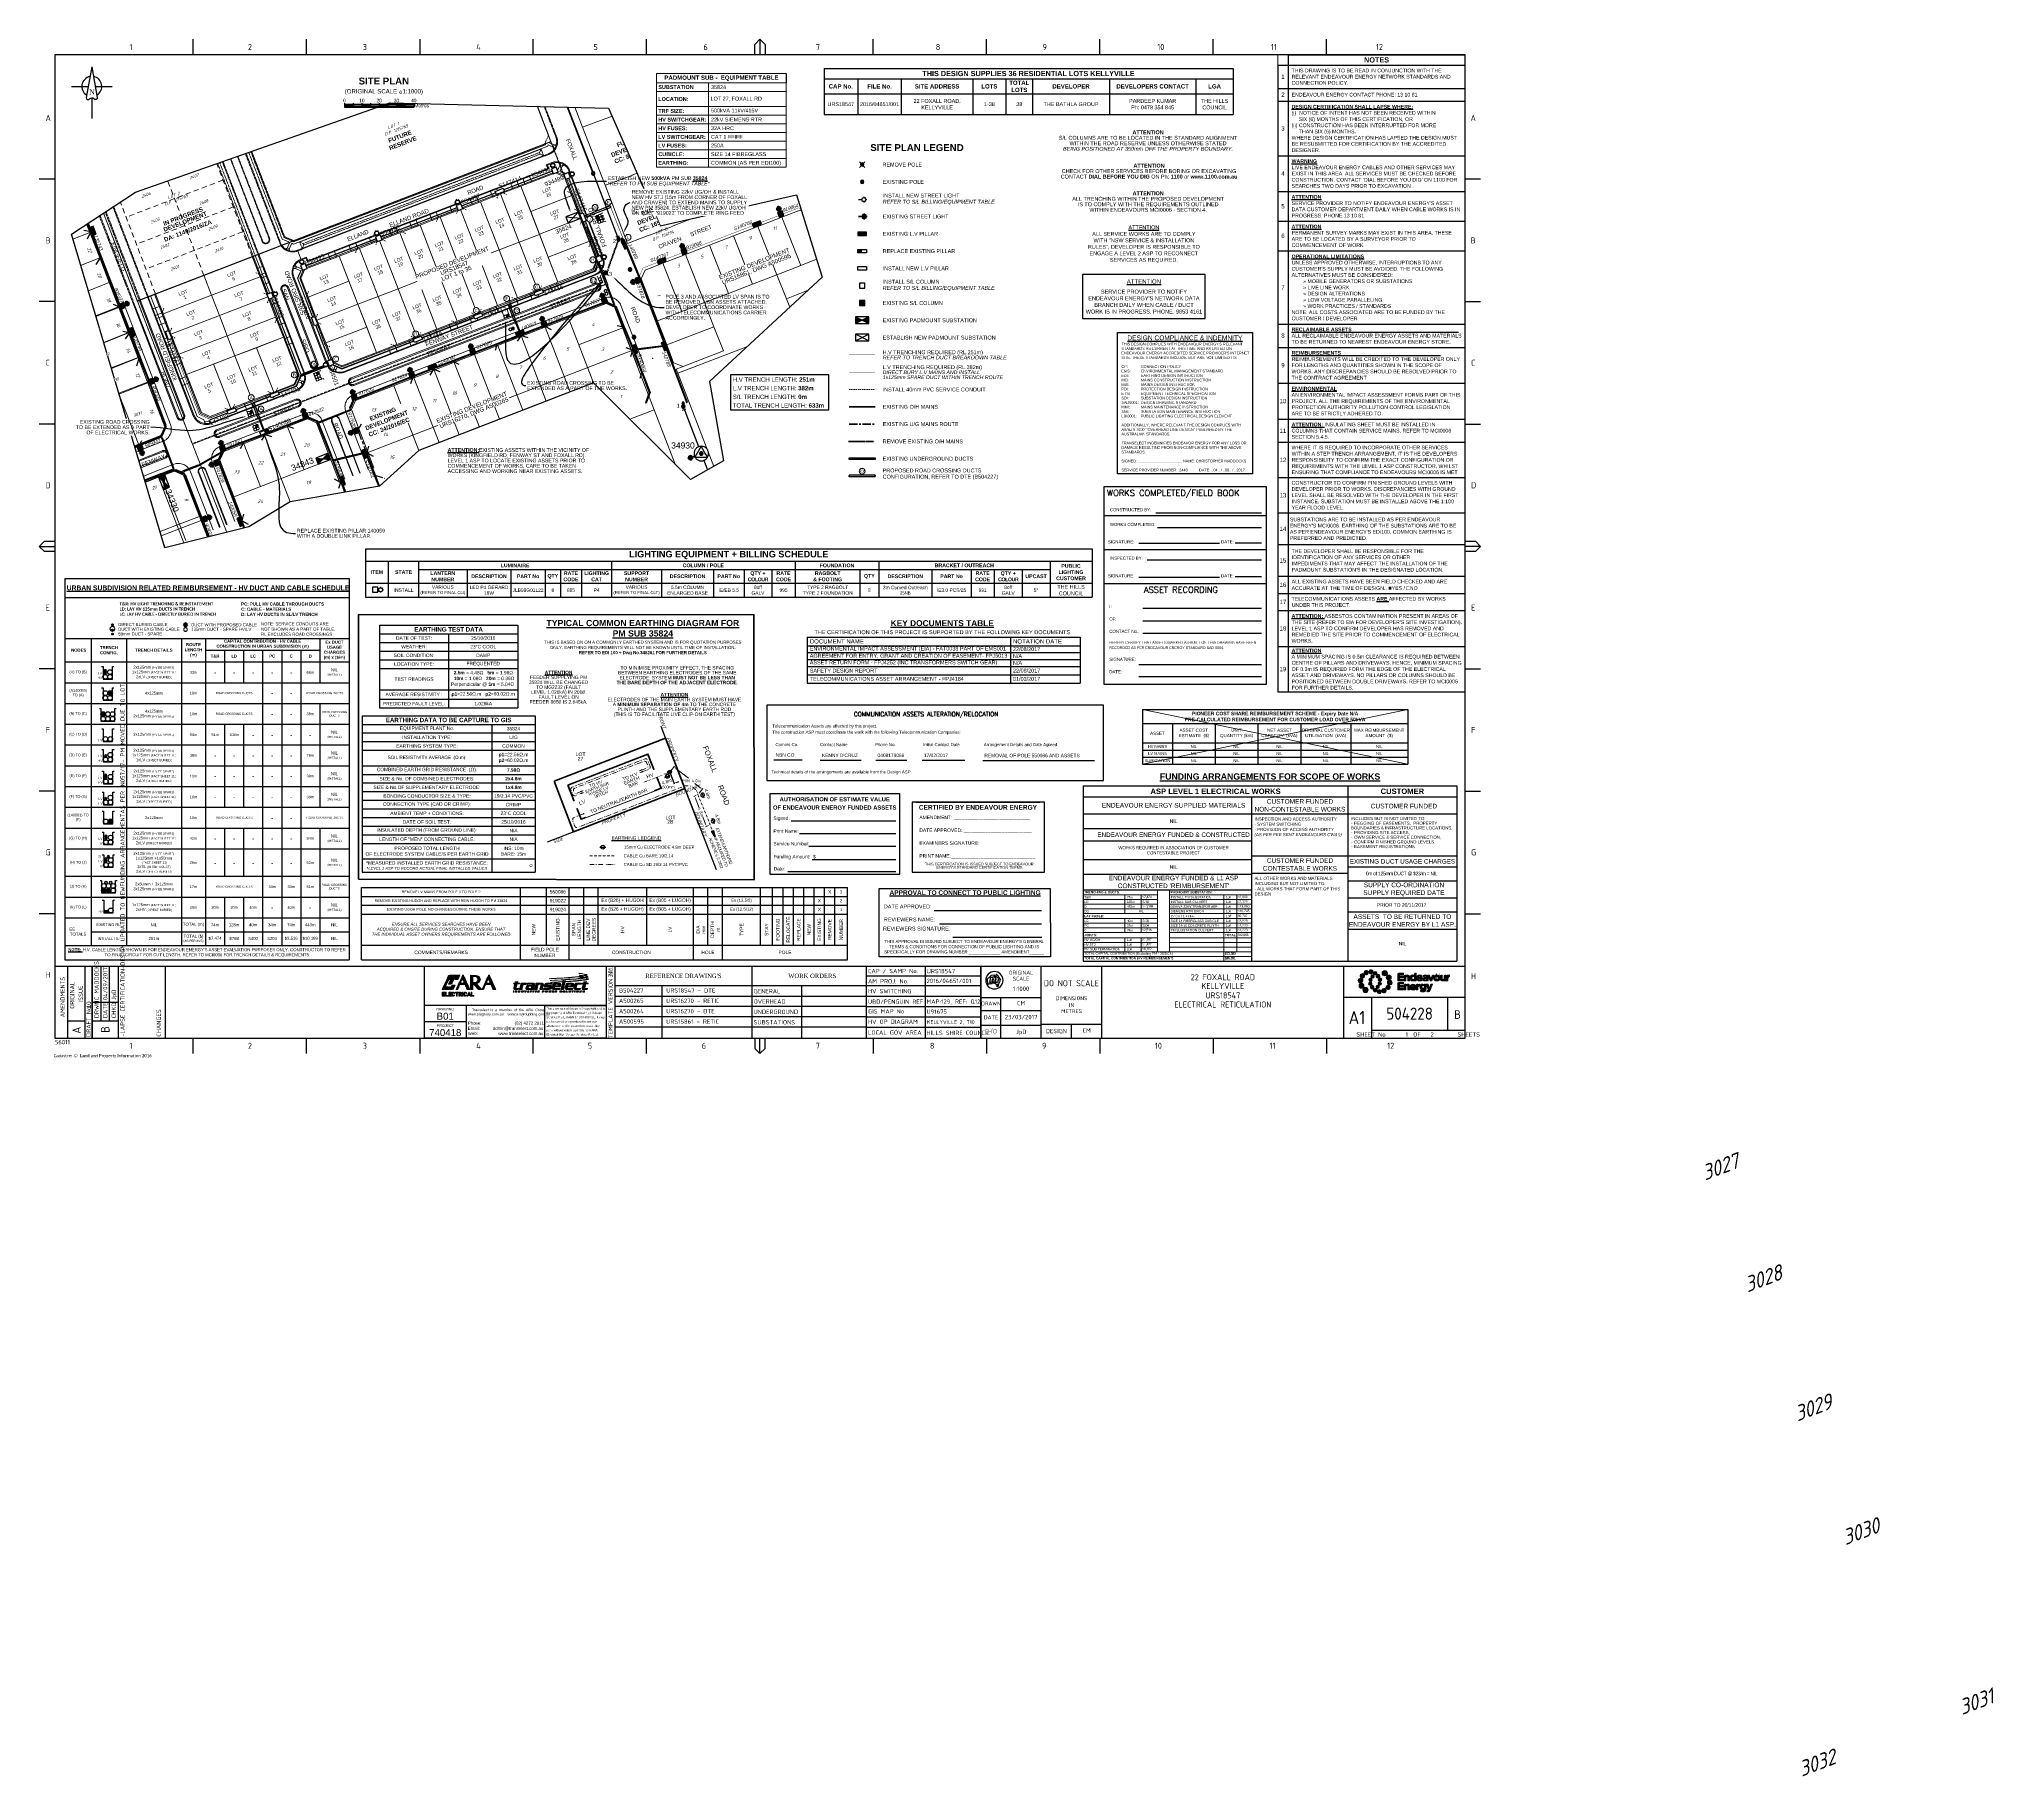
# Paper-space layout 'RETIC - Site Plan' of a CAD drawing. Header units: metres. Extents: x -9 to 2658, y -424 to 581.
# Drawn here: x -9 to 1123, y -424 to 581 of the extents above; entities outside this region: 3.
# The model-space entities are those that its viewports show. They can reach past a viewport. Long polylines and large blocks are cut down to what shows.
import ezdxf
from ezdxf import colors
from ezdxf.entities.mleader import LeaderData, LeaderLine
from ezdxf.enums import TextEntityAlignment as Align
from ezdxf.math import Vec2, Vec3

# ---------------------------------------------------------------- set-up
doc = ezdxf.new("R2010")
doc.units = ezdxf.units.M
for name, pattern in [('A', [0]), ('ACAD_ISO14W100', [24, 12, -3, 0, -3, 0, -3, 0, -3]), ('Cable Exist UG', [8.2, 4, -1.2, 1.8, -1.2]), ('CENTERX2', [4, 2.5, -0.5, 0.5, -0.5]), ('Dash', [5, 3, -2]), ('DASHED', [0.75, 0.5, -0.25]), ('DOT', [0.25, 0, -0.25]), ('IE Trench LV', [6.5, 5, -1.5]), ('IECLCENT', [15.5, 9.5, -2, 2, -2]), ('PHANTOM2', [1.25, 0.625, -0.125, 0.125, -0.125, 0.125, -0.125])]:
    doc.linetypes.add(name, pattern=pattern)
doc.layers.get('0').update_dxf_attribs({"color": 6})
for name, color, linetype in [('_User D-BOB', 7, 'DASHED'), ('_User D-LOT', 1, 'Continuous'), ('_User D-LOTNO', 2, 'Continuous'), ('_User D-STAGE', 253, 'Dash'), ('_User D-TEXT-050', 3, 'Continuous'), ('_User HV Trench Length', 10, 'Continuous'), ('Duct_SP_EXT', 7, 'Continuous'), ('Duct_SP_NEW', 2, 'Continuous'), ('Equip_HV_NEW', 2, 'Continuous'), ('Equip_SP_HV_EXT', 7, 'Continuous'), ('Equip_SP_SL_EXT', 7, 'Continuous'), ('Equip_SP_SL_NEW', 2, 'Continuous'), ('Notes', 7, 'Continuous'), ('Notes_HV_MISC', 7, 'Continuous'), ('Notes_SP_MISC', 7, 'Continuous'), ('Notes_SP_NEW', 2, 'Continuous'), ('Services_SP_NEW_UG', 2, 'Continuous'), ('Span_SP_MISC', 7, 'Continuous'), ('Sub_SP_EXT', 7, 'Continuous'), ('Sub_SP_NEW', 2, 'Continuous'), ('Sub_SP_TR_HV_LV_EXT', 7, 'Continuous'), ('SupportsOH_SP_TR_HV_LV_SL_EXT', 7, 'Continuous'), ('SupportsUG_SP_EXT', 7, 'Continuous'), ('SupportsUG_SP_LV_EXT', 7, 'Continuous'), ('SupportsUG_SP_LV_NEW', 2, 'Continuous'), ('SupportsUG_SP_LV_SL_EXT', 7, 'Continuous'), ('SupportsUG_SP_LV_SL_NEW', 2, 'Continuous'), ('Trench_SP_EXT', 7, 'Continuous')]:
    doc.layers.add(name, color=color, linetype=linetype)
for name, color, linetype, lineweight, true_color in [('_User D-FOOTPATH', 7, 'Continuous', 0, 0x969696), ('_User D-LIP', 7, 'Continuous', 0, 0x969696), ('_User D-NKL', 7, 'Continuous', 0, 0x969696), ('_User Driveway', 7, 'Dash', 0, 0x969696), ('_User E-CHAINAGE', 7, 'Continuous', 0, 0x969696), ('_User E-KERB', 7, 'Continuous', 0, 0x969696), ('_User E-LIP', 7, 'Continuous', 0, 0x969696), ('_User E-LOT', 7, 'Continuous', 0, 0x969696), ('_User E-LOTNO', 7, 'Continuous', 0, 0x969696), ('_User F-FOOTPATH', 7, 'DASHED', 0, 0x969696), ('_User F-KERB', 7, 'DASHED', 0, 0x969696), ('_User F-LIP', 7, 'DASHED', 0, 0x969696), ('_User F-LOT', 7, 'DASHED', 0, 0x969696), ('_User F-LOTNO', 7, 'Continuous', 0, 0x969696), ('_User Proposed Development Boundary', 7, 'DASHED', 0, 0x969696), ('_User WAE', 1, 'Continuous', 20, 0xff0000)]:
    doc.layers.add(name, color=color, linetype=linetype, lineweight=lineweight, true_color=true_color)
for name, color, linetype, lineweight in [('Cadastre Developer_SP_EXT', 9, 'Continuous', 5), ('Cadastre Developer_SP_NEW', 2, 'Continuous', 5), ('Cadastre Land Parcels_SP_EXT', 9, 'Continuous', 5), ('Trench_SP_NEW', 7, 'Continuous', 70)]:
    doc.layers.add(name, color=color, linetype=linetype, lineweight=lineweight)
doc.layers.add('UNKNOWN_FEATURES', color=1, linetype='DASHED', plot=False)
doc.layers.add('Viewports', color=6, linetype='Continuous', plot=False)
doc.styles.add('ARIAL', font='arial.ttf', dxfattribs={"height": 2})
doc.styles.add('ARIAL NARROW', font='ARIALN.TTF')
doc.styles.add('ARIALBOLD', font='arialbd.ttf')
doc.styles.add('COLUMN_LABEL', font='arial.ttf')
doc.styles.add('Elec', font='romand__.ttf')
doc.styles.add('iecARIAL', font='arial.ttf', dxfattribs={"height": 2})
doc.styles.add('iecISOCP', font='isocp.shx')
doc.styles.add('iecNAME', font='times.ttf')
doc.styles.add('iecTimesNewRoman', font='times.ttf')
doc.styles.add('ieISOCP', font='isocp.shx')
doc.styles.add('IESYMBOL1', font='isocp.shx')
doc.styles.add('ISOCP', font='isocp.shx', dxfattribs={"height": 1.75})
doc.styles.add('ISOCP ITALIC', font='isocp.shx', dxfattribs={"oblique": 20})
doc.styles.add('POLE_LABEL', font='arial.ttf')
doc.styles.add('SL_LABEL', font='arial.ttf')
doc.styles.get("Standard").update_dxf_attribs({"font": 'arial.ttf'})
doc.styles.add('SWG_LABEL', font='arial.ttf')
doc.styles.add('SWITCH_LABEL', font='arial.ttf', dxfattribs={"height": 2.5})
doc.styles.add('TECHNIC', font='technic_.ttf')
doc.linetypes.add('Cable New UG', pattern='A,7,-0.25,["x",Standard,S=2,R=0,X=0.2,Y=-0.8],-2.1', length=9.35)
doc.linetypes.add('IE Trench HV', pattern='A,7,-0.2,["/",Standard,S=3,R=0,X=0,Y=-1.4],-2.5', length=9.7)
doc.dimstyles.new('ISO-25', dxfattribs={"dimtxt": 2.5, "dimasz": 2.5, "dimexe": 1.25, "dimexo": 0.625, "dimtad": 1, "dimtxsty": 'Standard', "dimcen": 2.5, "dimadec": 0, "dimazin": 0, "dimtfac": 1, "dimtmove": 0, "dimatfit": 3, "dimfxl": 1, "dimarcsym": 0})
doc.dimstyles.get("Standard").update_dxf_attribs({"dimtxt": 0.18, "dimasz": 0.18, "dimexe": 0.18, "dimexo": 0.0625, "dimgap": 0.09, "dimtad": 0, "dimtih": 1, "dimtoh": 1, "dimdec": 4, "dimzin": 0, "dimdsep": 46, "dimtxsty": 'Standard', "dimcen": 0.09, "dimadec": 0, "dimazin": 0, "dimtfac": 1, "dimtdec": 4, "dimtofl": 0, "dimtmove": 0, "dimatfit": 3, "dimfxl": 1, "dimtolj": 1, "dimtzin": 0, "dimarcsym": 0})

# ---------------------------------------------------------------- blocks, each defined once
blk = doc.blocks.new('NorthPnt 11(NP11)')
for p, q in [((-19.7, 0), (-3.5, 0)), ((-0.1, -10.9), (-0.1, -30.8)), ((3.3, 0), (19.7, 0))]:
    blk.add_line(p, q)
for points in [[(-0.1, 18.8), (-5.4, -10.7, 0.877048), (-2.3, -11.9, -0.1543), (-0.1, -10.9, 0.090511)], [(-0.1, 18.8), (5.3, -10.7, -0.877048), (2.1, -11.9, 0.1543), (-0.1, -10.9, -0.090511)]]:
    blk.add_lwpolyline(points, format="xyb")
for start, end in [(100.5988, 238.8643), (300.0994, 80.4374)]:
    blk.add_arc((0, 0), 9.64, start, end)
at = {"color": 7, "style": 'iecNAME'}
blk.add_text('N', height=5.02, dxfattribs=at).set_placement((-2.6, -7.8))
blk = doc.blocks.new('A$C30A46249')
at = {"color": 7, "lineweight": -3, "insert": (6.9, 5), "char_height": 1.79, "attachment_point": 7, "line_spacing_factor": 1.2}
blk.add_mtext('{\\fCalibri|b0|i0|c0|p34;\\C256;Cadastre: \\fMS Gothic|b0|i0|c128|p49;\\C250;\\c2236962;Ⓒ\\fMS Gothic|b0|i0|c0|p49; \\fCalibri|b0|i0|c0|p34;\\C256;Land and Property Information 2016}', dxfattribs=at)
blk = doc.blocks.new('*U64')
at = {"lineweight": 40}
for p, q in [((-2.3, 4.2), (2.2, 4.2)), ((-1.5, 5.7), (-1.1, 5.3)), ((-1.5, 2.8), (-1.1, 3.2)), ((0, 2), (0, 6.5)), ((0, 0), (0, 2.7)), ((1.5, 5.7), (1.1, 5.3)), ((1.5, 2.8), (1.1, 3.2))]:
    blk.add_line(p, q, dxfattribs=at)
blk.add_circle((0, 4.2), 1.5, dxfattribs=at)
at = {"style": 'iecARIAL', "flags": 9}
blk.add_attdef('ASSET_NUM', (1.5, 1.5), '', height=2.5, dxfattribs=at)
for tag, p, height, flags in [('CONSTRUCTED_VOLTAGE', (1, -0.7), 0.2, 9), ('CONTROL_TYPE', (1, -0.9), 0.2, 9), ('LANTERN_PURPOSE', (1, -1.1), 0.2, 9), ('LANTERN_TYPE', (1, -1.3), 0.2, 9), ('NO_PHASES', (1, -1.5), 0.2, 9), ('OPERATING_VOLTAGE', (1, -1.7), 0.2, 9), ('ORIENTATION', (1, -1.9), 0.2, 9), ('OWNED_BY', (1, -2.1), 0.2, 9), ('STATE', (1, -2.3), 0.2, 9), ('USAGE', (1, -2.5), 0.2, 9), ('CEXIST', (1, -2.7), 0.2, 9), ('CNEW', (1, -2.9), 0.2, 9), ('CNUMBER', (1, -3.1), 0.2, 9), ('CREMOVE', (1, -3.3), 0.2, 9), ('CREPLACE', (1, -3.5), 0.2, 9), ('LKINGHEIGHT', (1, -3.7), 0.2, 9), ('LBRACKET', (1, -3.9), 0.2, 9), ('LBRACKETVOCAB', (1, -4.1), 0.2, 9), ('LCATEGORY', (1, -4.3), 0.2, 9), ('LCHARGE1', (1, -4.5), 0.2, 9), ('LCHARGE1PERCENT', (1, -4.7), 0.2, 9), ('LCHARGE2', (1, -4.9), 0.2, 9), ('LCHARGE2PERCENT', (1, -5.1), 0.2, 9), ('LCHARGE3', (1, -5.3), 0.2, 9), ('LCHARGE3PERCENT', (1, -5.5), 0.2, 9), ('LEXIST', (1, -5.7), 0.2, 9), ('LLAMP', (1, -5.9), 0.2, 9), ('LLAMPVOCAB', (1, -6.1), 0.2, 9), ('LMAST', (1, -6.3), 0.2, 9), ('LMASTVOCAB', (1, -6.5), 0.2, 9), ('LNEW', (1, -6.7), 0.2, 9), ('LANTNUMBER', (1, -6.9), 0.2, 9), ('LOUTREACH', (1, -7.3), 0.2, 9), ('LOUTREACHVOCAB', (1, -7.5), 0.2, 9), ('LRATECODE', (1, -7.7), 0.2, 9), ('LREMOVE', (1, -7.9), 0.2, 9), ('LREPLACE', (1, -8.1), 0.2, 9), ('LTYPE', (1, -8.3), 0.2, 9), ('LTYPEVOCAB', (1, -8.5), 0.2, 9), ('LEGEND', (1, -8.7), 0.2, 9), ('LOCATION', (1, -8.9), 0.2, 9), ('NOTES', (1, -9.1), 0.2, 9), ('STREETNAME', (1, -9.3), 0.2, 9), ('SUBURB', (1, -9.5), 0.2, 1), ('LNUMBER', (2.2, -3.3), 2.5, 8)]:
    blk.add_attdef(tag, p, '', height=height, dxfattribs=dict(flags=flags))
blk = doc.blocks.new('JPD_Duct')
at = {"linetype": 'Continuous'}
blk.add_hatch(color=18, dxfattribs=at).paths.add_polyline_path([(-7.5, 0.75), (-7.5, -0.75), (7.5, -0.75), (7.5, 0.75)])
at = {"color": 18, "linetype": 'Continuous'}
blk.add_lwpolyline([(-7.5, 0.75), (7.5, 0.75), (7.5, -0.75), (-7.5, -0.75)], close=True, dxfattribs=at)
blk = doc.blocks.new('PILLAR_EXT')
blk.add_hatch(color=256).paths.add_polyline_path([(-2.475, 0.99), (-2.475, -0.99), (2.475, -0.99), (2.475, 0.99)])
blk.add_lwpolyline([(-2.475, -0.99), (2.475, -0.99), (2.475, 0.99), (-2.475, 0.99)], close=True)
for tag, p, flags in [('OWNED_BY', (0, -0.2), 9), ('STATE', (0, -0.4), 9), ('SUPPORT_TYPE', (0, -0.6), 9), ('STREETNAME', (0, -1.8), 9), ('SUBURB', (0, -2), 1), ('USAGE', (0, -0.8), 9), ('LEGEND', (0, -1), 9), ('LOCATION', (0, -1.2), 9), ('NOTES', (0, -1.4), 9), ('PARENT', (0, -1.6), 9)]:
    blk.add_attdef(tag, p, '', height=0.2, dxfattribs=dict(flags=flags))
at = {"style": 'ARIAL', "oblique": 15, "flags": 8}
blk.add_attdef('ASSET_NUM', (1.5, 3.5), '', height=2, dxfattribs=at)
blk = doc.blocks.new('COLUMN_EXT')
blk.add_hatch(color=256).paths.add_polyline_path([(-1.5, 1.5), (-1.5, -1.5), (1.5, -1.5), (1.5, 1.5)])
blk.add_lwpolyline([(-1.5, -1.5), (1.5, -1.5), (1.5, 1.5), (-1.5, 1.5)], close=True)
at = {"style": 'COLUMN_LABEL', "oblique": 15, "flags": 8}
blk.add_attdef('ASSET_NUM', text='', height=2, rotation=180, dxfattribs=at).set_placement((2, 2), align=Align.MIDDLE_LEFT)
at = {"flags": 9}
for tag, style, p in [('STRUCTURE_PLANT_NUMBER', 'POLE_LABEL', (1.8, 0)), ('STREET_CODE', 'COLUMN_LABEL', (1.8, -0.2))]:
    blk.add_attdef(tag, text='', height=0.2, dxfattribs=dict(at, style=style)).set_placement(p, align=Align.MIDDLE_LEFT)
for tag, p in [('COLUMN_TYPE', (1.8, -0.4)), ('OWNED_BY', (1.8, -0.6)), ('STATE', (1.8, -0.8)), ('USAGE', (1.8, -1)), ('LEGEND', (1.8, -1.2)), ('LOCATION', (1.8, -1.4)), ('STREETNAME', (1.8, -1.6)), ('SUBURB', (1.8, -1.8)), ('NOTES', (1.8, -2))]:
    blk.add_attdef(tag, text='', height=0.2, dxfattribs=at).set_placement(p, align=Align.MIDDLE_LEFT)
at = {"flags": 1}
blk.add_attdef('Z', (1.8, -2.4), '', height=0.2, dxfattribs=at)
blk = doc.blocks.new('PILLAR_NEW')
blk.add_wipeout([(-2.5, 1), (2.5, 1), (2.5, -1), (-2.5, -1)])
at = {"lineweight": -3}
blk.add_lwpolyline([(-2.5, 1), (2.5, 1), (2.5, -1), (-2.5, -1)], close=True, dxfattribs=at)
for tag, height, flags, p in [('STREET_CODE', 0.2, 9, (1.5, 2)), ('OWNED_BY', 0.2, 9, (1.5, 1.8)), ('OPERATED_BY', 0.2, 9, (1.5, 1.6)), ('MAINTAINED_BY', 0.2, 9, (1.5, 1.4)), ('STATE', 0.2, 9, (1.5, 1.2)), ('SUPPORT_TYPE', 0.2, 9, (1.5, 1)), ('USAGE', 0.2, 9, (1.5, 0.8)), ('LEGEND', 0.2, 9, (1.5, 0.6)), ('PARENT', 0.2, 9, (1.5, 0.4)), ('SUBURB', 0.2, 9, (1.5, 0.2)), ('STREETNAME', 0.2, 9, (1.5, 0)), ('ASSET_NUM', 2.5, 8, (2, 4)), ('LOCATION', 0.2, 9, (1.5, -0.2)), ('NOTES', 0.2, 9, (1.5, -0.4)), ('Z', 0.2, 1, (1.5, -0.6))]:
    blk.add_attdef(tag, text='', height=height, dxfattribs=dict(flags=flags)).set_placement(p, align=Align.MIDDLE_LEFT)
blk = doc.blocks.new('DUCT_INDICATOR')
at = {"color": 7, "lineweight": 9, "flags": 1}
blk.add_attdef('Z', (0, 0), '', height=0.2, dxfattribs=at)
at = {"color": 8, "linetype": 'Continuous', "lineweight": 15, "ltscale": 0.1}
blk.add_wipeout([(2.2, 0), (2.2, 0.1), (2.2, 0.3), (2.2, 0.4), (2.2, 0.5), (2.1, 0.7), (2.1, 0.8), (2, 1), (1.9, 1.1), (1.9, 1.3), (1.8, 1.4), (1.6, 1.6), (1.6, 1.6), (1.5, 1.7), (1.4, 1.7), (1.3, 1.8), (1.3, 1.9), (1.2, 1.9), (1.1, 2), (1, 2), (1, 2), (1, 2), (0.9, 2), (0.9, 2.1), (0.9, 2.1), (0.9, 2.1), (0.8, 2.1), (0.8, 2.1), (0.8, 2.1), (0.7, 2.1), (0.7, 2.1), (0.6, 2.2), (0.6, 2.2), (0.6, 2.2), (0.5, 2.2), (0.5, 2.2), (0.5, 2.2), (0.4, 2.2), (0.4, 2.2), (0.3, 2.2), (0.3, 2.2), (0.2, 2.2), (0.2, 2.2), (0.1, 2.2), (0, 2.2), (0, 2.2), (0, 2.2), (-0.1, 2.2), (-0.2, 2.2), (-0.2, 2.2), (-0.3, 2.2), (-0.3, 2.2), (-0.4, 2.2), (-0.4, 2.2), (-0.5, 2.2), (-0.5, 2.2), (-0.5, 2.2), (-0.6, 2.2), (-0.6, 2.2), (-0.6, 2.2), (-0.7, 2.1), (-0.7, 2.1), (-0.8, 2.1), (-0.8, 2.1), (-0.8, 2.1), (-0.9, 2.1), (-0.9, 2.1), (-0.9, 2.1), (-0.9, 2), (-1, 2), (-1, 2), (-1, 2), (-1.1, 2), (-1.2, 1.9), (-1.3, 1.9), (-1.3, 1.8), (-1.4, 1.7), (-1.5, 1.7), (-1.6, 1.6), (-1.6, 1.6), (-1.8, 1.4), (-1.9, 1.3), (-1.9, 1.1), (-2, 1), (-2.1, 0.8), (-2.1, 0.7), (-2.2, 0.5), (-2.2, 0.4), (-2.2, 0.3), (-2.3, 0.1), (-2.3, 0), (-2.3, -0.1), (-2.2, -0.3), (-2.2, -0.4), (-2.2, -0.5), (-2.1, -0.7), (-2.1, -0.8), (-2, -1), (-1.9, -1.1), (-1.9, -1.3), (-1.8, -1.4), (-1.6, -1.6), (-1.6, -1.6), (-1.5, -1.7), (-1.4, -1.7), (-1.3, -1.8), (-1.3, -1.9), (-1.2, -1.9), (-1.1, -2), (-1, -2), (-1, -2), (-1, -2), (-0.9, -2), (-0.9, -2.1), (-0.9, -2.1), (-0.9, -2.1), (-0.8, -2.1), (-0.8, -2.1), (-0.8, -2.1), (-0.7, -2.1), (-0.7, -2.1), (-0.6, -2.2), (-0.6, -2.2), (-0.6, -2.2), (-0.5, -2.2), (-0.5, -2.2), (-0.5, -2.2), (-0.4, -2.2), (-0.4, -2.2), (-0.3, -2.2), (-0.3, -2.2), (-0.2, -2.2), (-0.2, -2.2), (-0.1, -2.3), (0, -2.3), (0, -2.3), (0, -2.3), (0.1, -2.3), (0.2, -2.2), (0.2, -2.2), (0.3, -2.2), (0.3, -2.2), (0.4, -2.2), (0.4, -2.2), (0.5, -2.2), (0.5, -2.2), (0.5, -2.2), (0.6, -2.2), (0.6, -2.2), (0.6, -2.2), (0.7, -2.1), (0.7, -2.1), (0.8, -2.1), (0.8, -2.1), (0.8, -2.1), (0.9, -2.1), (0.9, -2.1), (0.9, -2.1), (0.9, -2), (1, -2), (1, -2), (1, -2), (1.1, -2), (1.2, -1.9), (1.3, -1.9), (1.3, -1.8), (1.4, -1.7), (1.5, -1.7), (1.6, -1.6), (1.6, -1.6), (1.8, -1.4), (1.9, -1.3), (1.9, -1.1), (2, -1), (2.1, -0.8), (2.1, -0.7), (2.2, -0.5), (2.2, -0.4), (2.2, -0.3), (2.2, -0.1)], dxfattribs=at)
at = {"color": 7, "lineweight": 9}
blk.add_circle((0, 0), 2.25, dxfattribs=at)
blk.add_attdef('CODE', text='', height=1.8, dxfattribs=at).set_placement((0, 0), align=Align.MIDDLE_CENTER)
blk = doc.blocks.new('*U62')
for tag, flags, p in [('NEW_LCHARGE2', 9, (1.5, -10)), ('NEW_LCHARGE2PERCENT', 9, (1.5, -10.2)), ('NEW_LCHARGE3', 9, (1.5, -10.4)), ('NEW_LCHARGE3PERCENT', 9, (1.5, -10.6)), ('NEW_LLAMP', 9, (1.5, -10.8)), ('NEW_LLAMPVOCAB', 9, (1.5, -11)), ('NEW_LMAST', 9, (1.5, -11.2)), ('NEW_LMASTVOCAB', 9, (1.5, -11.4)), ('NEW_LOUTREACH', 9, (1.5, -11.6)), ('NEW_LOUTREACHVOCAB', 9, (1.5, -11.8)), ('NEW_LRATECODE', 9, (1.5, -12)), ('NEW_LTYPE', 9, (1.5, -12.2)), ('NEW_LTYPEVOCAB', 9, (1.5, -12.4)), ('SUBURB', 9, (1.5, -12.6)), ('STREETNAME', 9, (1.5, -12.8)), ('LOCATION', 9, (1.5, -13)), ('NOTES', 9, (1.5, -13.2)), ('Z', 1, (1.5, -13.4))]:
    blk.add_attdef(tag, text='', height=0.2, dxfattribs=dict(flags=flags)).set_placement(p, align=Align.MIDDLE_LEFT)
blk.add_wipeout([(6.5, 0), (5.7, -1.5), (4.2, -2.2), (2.8, -1.5), (1.9, 0), (2.8, 1.5), (4.2, 2.2), (5.7, 1.5)])
for p, q in [((0, 0), (2.7, 0)), ((0, 0), (0, 0)), ((2.8, 1.5), (3.2, 1.1)), ((4.2, 2.2), (4.2, 1.5)), ((5.7, 1.5), (5.3, 1.1)), ((2.8, -1.5), (3.2, -1.1)), ((4.2, -1.5), (4.2, -2.2)), ((5.7, -1.5), (5.3, -1.1)), ((5.7, 0), (6.5, 0))]:
    blk.add_line(p, q)
blk.add_circle((4.2, 0), 1.5)
for tag, height, flags, p in [('STREET_CODE', 0.2, 9, (1.5, 0)), ('ASSET_NUM', 2.5, 8, (2, 2)), ('CONSTRUCTED_VOLTAGE', 0.2, 9, (1.5, -0.2)), ('CONTROL_TYPE', 0.2, 9, (1.5, -0.4)), ('LANTERN_PURPOSE', 0.2, 9, (1.5, -0.6)), ('LANTERN_TYPE', 0.2, 9, (1.5, -0.8)), ('NO_PHASES', 0.2, 9, (1.5, -1)), ('OPERATING_VOLTAGE', 0.2, 9, (1.5, -1.2)), ('ORIENTATION', 0.2, 9, (1.5, -1.4)), ('OWNED_BY', 0.2, 9, (1.5, -1.6)), ('OPERATED_BY', 0.2, 9, (1.5, -1.8)), ('MAINTAINED_BY', 0.2, 9, (1.5, -2)), ('STATE', 0.2, 9, (1.5, -2.2)), ('USAGE', 0.2, 9, (1.5, -2.4)), ('CEXIST', 0.2, 9, (1.5, -2.6)), ('CNEW', 0.2, 9, (1.5, -2.8)), ('CNUMBER', 0.2, 9, (1.5, -3)), ('CREMOVE', 0.2, 9, (1.5, -3.2)), ('CREPLACE', 0.2, 9, (1.5, -3.4)), ('LKINGHEIGHT', 0.2, 9, (1.5, -3.6)), ('LBRACKET', 0.2, 9, (1.5, -3.8)), ('LBRACKETVOCAB', 0.2, 9, (1.5, -4)), ('LCATEGORY', 0.2, 9, (1.5, -4.2)), ('LCHARGE1', 0.2, 9, (1.5, -4.4)), ('LCHARGE1PERCENT', 0.2, 9, (1.5, -4.6)), ('LCHARGE2', 0.2, 9, (1.5, -4.8)), ('LCHARGE2PERCENT', 0.2, 9, (1.5, -5)), ('LCHARGE3', 0.2, 9, (1.5, -5.2)), ('LCHARGE3PERCENT', 0.2, 9, (1.5, -5.4)), ('LEXIST', 0.2, 9, (1.5, -5.6)), ('LLAMP', 0.2, 9, (1.5, -5.8)), ('LLAMPVOCAB', 0.2, 9, (1.5, -6)), ('LMAST', 0.2, 9, (1.5, -6.2)), ('LMASTVOCAB', 0.2, 9, (1.5, -6.4)), ('LNEW', 0.2, 9, (1.5, -6.6)), ('LOUTREACH', 0.2, 9, (1.5, -7.2)), ('LOUTREACHVOCAB', 0.2, 9, (1.5, -7.4)), ('LRATECODE', 0.2, 9, (1.5, -7.6)), ('LREMOVE', 0.2, 9, (1.5, -7.8)), ('LREPLACE', 0.2, 9, (1.5, -8)), ('LTYPE', 0.2, 9, (1.5, -8.2)), ('LTYPEVOCAB', 0.2, 9, (1.5, -8.4)), ('LEGEND', 0.2, 9, (1.5, -8.6)), ('NEW_LKINGHEIGHT', 0.2, 9, (1.5, -8.8)), ('NEW_LBRACKET', 0.2, 9, (1.5, -9)), ('NEW_LBRACKETVOCAB', 0.2, 9, (1.5, -9.2)), ('NEW_LCATEGORY', 0.2, 9, (1.5, -9.4)), ('NEW_LCHARGE1', 0.2, 9, (1.5, -9.6)), ('NEW_LCHARGE1PERCENT', 0.2, 9, (1.5, -9.8)), ('LNUMBER', 2.5, 8, (1.5, -1.4))]:
    blk.add_attdef(tag, text='', height=height, dxfattribs=dict(flags=flags)).set_placement(p, align=Align.MIDDLE_LEFT)
at = {"flags": 9}
blk.add_attdef('LANTNUMBER', (1.5, -6.9), '', height=0.2, dxfattribs=at)
blk = doc.blocks.new('COLUMN_NEW')
blk.add_wipeout([(-1.485, -1.485), (1.485, -1.485), (1.485, 1.485), (-1.485, 1.485)])
at = {"lineweight": -3}
blk.add_lwpolyline([(-1.485, -1.485), (1.485, -1.485), (1.485, 1.485), (-1.485, 1.485)], close=True, dxfattribs=at)
at = {"style": 'POLE_LABEL', "flags": 9}
blk.add_attdef('STRUCTURE_PLANT_NUMBER', text='', height=0.2, dxfattribs=at).set_placement((1.5, 0.242), align=Align.MIDDLE_LEFT)
for tag, height, flags, p in [('STREET_CODE', 0.2, 9, (1.5, 0)), ('ASSET_NUM', 2.15, 8, (2, 2)), ('Z', 0.2, 1, (1.5, -2.8)), ('OWNED_BY', 0.2, 9, (1.5, -0.4)), ('OPERATED_BY', 0.2, 9, (1.5, -0.6)), ('STATE', 0.2, 9, (1.5, -1)), ('SUBURB', 0.2, 9, (1.5, -1.8)), ('STREETNAME', 0.2, 9, (1.5, -2)), ('COLUMN_TYPE', 0.2, 9, (1.5, -0.2)), ('USAGE', 0.2, 9, (1.5, -1.2)), ('MAINTAINED_BY', 0.2, 9, (1.5, -0.8)), ('LEGEND', 0.2, 9, (1.5, -1.4)), ('PARENT', 0.2, 9, (1.5, -1.6)), ('LOCATION', 0.2, 9, (1.5, -2.2)), ('NOTES', 0.2, 9, (1.5, -2.4)), ('LABEL_ALIGNMENT', 0.2, 9, (1.5, -2.6))]:
    blk.add_attdef(tag, text='', height=height, dxfattribs=dict(flags=flags)).set_placement(p, align=Align.MIDDLE_LEFT)
blk = doc.blocks.new('JPD_Tilttle_Site Plan')
at = {"layer": 'Notes'}
for points in [[(-23.4, 0.8), (-18.4, 0.8), (-18.4, 0), (-23.4, 0)], [(-18.4, 0), (-13.4, 0), (-13.4, -0.8), (-18.4, -0.8)], [(-13.4, 0.8), (-8.4, 0.8), (-8.4, 0), (-13.4, 0)], [(-8.4, 0), (-3.4, 0), (-3.4, -0.8), (-8.4, -0.8)], [(-3.4, 0.8), (1.6, 0.8), (1.6, 0), (-3.4, 0)], [(1.6, 0), (6.6, 0), (6.6, -0.8), (1.6, -0.8)], [(6.6, 0.8), (11.6, 0.8), (11.6, 0), (6.6, 0)], [(11.6, 0), (16.6, 0), (16.6, -0.8), (11.6, -0.8)]]:
    blk.add_hatch(color=256, dxfattribs=at).paths.add_polyline_path(points)
for p, q in [((-23.4, 1.5), (-23.4, -0.8)), ((-23.4, 0.8), (16.6, 0.8)), ((-23.4, 0), (16.6, 0)), ((-18.4, 1.5), (-18.4, -0.8)), ((-13.4, 1.5), (-13.4, -0.8)), ((-8.4, 1.5), (-8.4, -0.8)), ((-3.4, 1.5), (-3.4, -0.8)), ((1.6, 1.5), (1.6, -0.8)), ((6.6, 1.5), (6.6, -0.8)), ((11.6, 1.5), (11.6, -0.8)), ((16.6, 1.5), (16.6, -0.8)), ((-23.4, -0.8), (16.6, -0.8))]:
    blk.add_line(p, q, dxfattribs=at)
at = {"layer": 'Notes', "style": 'iecARIAL'}
for s, p in [('0', (-23.4, 3)), ('10', (-13.4, 3)), ('20', (-3.4, 3)), ('30', (6.6, 3)), ('40', (16.6, 3))]:
    blk.add_text(s, height=2, dxfattribs=at).set_placement(p, align=Align.MIDDLE_CENTER)
blk.add_text('Metres', height=2, dxfattribs=at).set_placement((16.9, 0), align=Align.MIDDLE_LEFT)
at = {"layer": 'Notes', "linetype": 'Continuous', "insert": (-0.7, 11.3, -3.1), "char_height": 5, "width": 49.594, "attachment_point": 5, "style": 'iecARIAL'}
blk.add_mtext('{\\fArial|b1|i0|c0|p34;\\H0.8x;SITE PLAN\\P\\fArial|b0|i0|c0|p34;\\H0.625x;(ORIGINAL SCALE \\H0.6x;@\\H1.667x;1:1000)}', dxfattribs=at)
blk = doc.blocks.new('PILLAR_REPLACE_NEW')
blk.add_wipeout([(-2.475, 0.99), (2.475, 0.99), (2.475, -0.99), (-2.475, -0.99)])
blk.add_hatch(color=256).paths.add_polyline_path([(0, -0.99), (2.475, -0.99), (2.475, 0.99), (0, 0.99)])
at = {"lineweight": -3}
blk.add_lwpolyline([(-2.475, 0.99), (2.475, 0.99), (2.475, -0.99), (-2.475, -0.99)], close=True, dxfattribs=at)
for tag, height, flags, p in [('USAGE', 0.2, 9, (1.5, 0)), ('ASSET_NUM', 2.5, 8, (2, 2)), ('TYPE', 0.2, 9, (1.5, -2.4)), ('Z', 0.2, 1, (1.5, -2.6)), ('STREETNAME', 0.2, 9, (1.5, -1)), ('SUBURB', 0.2, 9, (1.5, -1.2)), ('STATE', 0.2, 9, (1.5, -1.4)), ('STREET_CODE_NUMBER', 0.2, 9, (1.5, -1.6)), ('OWNED_BY', 0.2, 9, (1.5, -1.8)), ('OPERATED_BY', 0.2, 9, (1.5, -2)), ('LEGEND', 0.2, 9, (1.5, -0.2)), ('LOCATION', 0.2, 9, (1.5, -0.4)), ('NOTES', 0.2, 9, (1.5, -0.6)), ('PARENT', 0.2, 9, (1.5, -0.8)), ('MAINTAINED_BY', 0.2, 9, (1.5, -2.2))]:
    blk.add_attdef(tag, text='', height=height, dxfattribs=dict(flags=flags)).set_placement(p, align=Align.MIDDLE_LEFT)
blk = doc.blocks.new('*T67')
at = {"layer": 'Notes', "color": 0, "linetype": 'ByBlock', "lineweight": -2, "transparency": 16777216}
for p, q in [((0, 0), (236.5, 0)), ((0, 0), (0, -26.7)), ((236.5, 0), (236.5, -26.7)), ((0, -6), (236.5, -6)), ((19.5, -6), (19.5, -26.7)), ((44.7, -6), (44.7, -26.7)), ((86.1, -6), (86.1, -26.7)), ((105.2, -6), (105.2, -26.7)), ((120.6, -6), (120.6, -26.7)), ((165, -6), (165, -26.7)), ((215, -6), (215, -26.7)), ((0, -14.8), (236.5, -14.8)), ((0, -26.7), (236.5, -26.7))]:
    blk.add_line(p, q, dxfattribs=at)
at = {"layer": 'Notes', "transparency": 16777216, "attachment_point": 5, "style": 'ARIAL'}
for s, insert, char_height, width in [('{\\fArial|b1|i0|c0|p34;CAP No.}', (9.7, -10.4), 2.5, 17.49), ('{\\fArial|b1|i0|c0|p34;FILE No.}', (32.1, -10.4), 2.5, 23.23), ('{\\fArial|b1|i0|c0|p34;SITE ADDRESS}', (65.4, -10.4), 2.5, 39.358), ('{\\fArial|b1|i0|c0|p34;THIS DESIGN SUPPLIES 36 RESIDENTIAL LOTS KELLYVILLE}', (118.2, -3), 3, 234.475), ('{\\fArial|b1|i0|c0|p34;LOTS}', (95.6, -10.4), 2.5, 17.087), ('{\\fArial|b1|i0|c0|p34;TOTAL LOTS}', (112.9, -10.4), 2.5, 13.451), ('{\\fArial|b1|i0|c0|p34;DEVELOPER', (142.8, -10.4), 2.5, 42.428), ('{\\fArial|b1|i0|c0|p34;DEVELOPERS CONTACT}', (190, -10.4), 2.5, 48), ('{\\fArial|b1|i0|c0|p34;LGA}', (225.8, -10.4), 2.5, 19.431), ('URS18547', (9.7, -20.7), 2.25, 17.49), ('2016/04651/001', (32.1, -20.7), 2.25, 23.23), ('22 FOXALL ROAD, KELLYVILLE', (65.4, -20.7), 2.25, 39.358), ('1-38', (95.6, -20.7), 2.25, 17.087), ('38', (112.9, -20.7), 2.25, 13.451), ('THE BATHLA GROUP', (142.8, -20.7), 2.25, 42.428), ('PARDEEP KUMAR\\PPh: 0478 354 845', (190, -20.7), 2.25, 48), ('THE HILLS COUNCIL', (225.8, -20.7), 2.25, 19.431)]:
    blk.add_mtext(s, dxfattribs=dict(at, insert=insert, char_height=char_height, width=width))
blk = doc.blocks.new('POLE_EXT')
blk.add_hatch(color=256).paths.add_polyline_path([(-1, 0, 1), (1, 0, 1)])
blk.add_lwpolyline([(-1, 0, 1), (1, 0, 1)], format="xyb", close=True)
for tag, height, flags, p in [('pNumber', 2.5, 8, (-17.8, 2.1)), ('OWNED_BY', 0.2, 9, (1.4, -0.4)), ('PARENT', 0.2, 9, (1.4, -0.6)), ('SPECIAL_USE', 0.2, 9, (1.4, -0.8)), ('STATE', 0.2, 9, (1.4, -1)), ('USAGE', 0.2, 9, (1.4, -1.2)), ('cLV', 0.2, 9, (1.4, -1.4)), ('hDepth', 0.2, 9, (1.4, -1.6)), ('hDia', 0.2, 9, (1.4, -1.8)), ('cHV', 0.2, 9, (1.4, -2)), ('LBRACKET', 0.2, 9, (1.4, -2.2)), ('LExisting', 0.2, 9, (1.4, -2.4)), ('LANTNUMBER', 0.2, 9, (1.4, -2.6)), ('LOther', 0.2, 9, (1.4, -2.8)), ('LRemove', 0.2, 9, (1.4, -3)), ('LEGEND', 0.2, 9, (1.4, -3.2)), ('cLinedev', 0.2, 9, (1.4, -3.4)), ('LOCATION', 0.2, 9, (1.4, -3.6)), ('pExisting', 0.2, 9, (1.4, -3.8)), ('PFNUMBER', 0.2, 9, (1.4, -4)), ('NEWPFNUMBER', 0.2, 9, (1.4, -4.2)), ('pFooting', 0.2, 9, (1.4, -4.4)), ('pNew', 0.2, 9, (1.4, -4.6)), ('pRelocate', 0.2, 9, (1.4, -5)), ('pRemove', 0.2, 9, (1.4, -5.2)), ('pReplace', 0.2, 9, (1.4, -5.4)), ('pStay', 0.2, 9, (1.4, -5.6)), ('pType', 0.2, 9, (1.4, -5.8)), ('cspan', 0.2, 9, (1.4, -6)), ('STREETNAME', 0.2, 9, (1.4, -6.2)), ('SUBURB', 0.2, 9, (1.4, -6.4)), ('NOTES', 0.2, 9, (1.4, -6.6)), ('MAINTAINED_BY', 0.2, 9, (1.4, -6.8)), ('OPERATED_BY', 0.2, 9, (1.4, -7))]:
    blk.add_attdef(tag, text='', height=height, dxfattribs=dict(flags=flags)).set_placement(p, align=Align.MIDDLE_LEFT)
at = {"style": 'POLE_LABEL', "flags": 9}
for tag, p in [('STRUCTURE_PLANT_NUMBER', (1.4, 0)), ('STREET_CODE', (1.4, -0.2))]:
    blk.add_attdef(tag, text='', height=0.2, dxfattribs=at).set_placement(p, align=Align.MIDDLE_LEFT)
at = {"style": 'POLE_LABEL', "oblique": 15, "flags": 9}
blk.add_attdef('ASSET_NUM', text='', height=2, dxfattribs=at).set_placement((2, 2), align=Align.MIDDLE_LEFT)
at = {"flags": 1}
blk.add_attdef('Z', (1.4, -7.3), '', height=0.2, dxfattribs=at)
blk = doc.blocks.new('Design Compliance1')
at = {"layer": 'Notes'}
blk.add_lwpolyline([(-50, 100), (50, 100), (50, -4.7), (-50, -4.7)], close=True, dxfattribs=at)
at = {"layer": 'Notes', "style": 'ARIAL'}
blk.add_text('%%UDESIGN COMPLIANCE & INDEMNITY', height=3.5, dxfattribs=at).set_placement((0, 96), align=Align.MIDDLE_CENTER)
at = {"layer": 'Notes', "insert": (-47, 92.4), "char_height": 1.8, "width": 95.382, "attachment_point": 1, "style": 'ARIAL'}
blk.add_mtext('\\pt14.4;{\\H1.1111x;THIS DESIGN COMPLIES WITH ENDEAVOUR ENERGY\'S RELEVANT STANDARDS AS CURRENT AT THIS TIME AND AS LISTED ON ENDEAVOUR ENERGY ACCREDITED SERVICE PROVIDER\'S INTERNET SITE. THESE STANDARDS INCLUDE, BUT ARE NOT LIMITED TO:\\P\\PCP:^ICONNECTION POLICY \\PEMS:^IENVIRONMENTAL MANAGEMENT STANDARD\\PEDI:^IEARTHING DESIGN INSTRUCTION\\PMCI:^IMAINS CONSTRUCTION INSTRUCTION\\PMDI:^IMAINS DESIGN INSTRUCTION\\PPDI:^IPROTECTION DESIGN INSTRUCTION\\PETS:^IEQUIPMENT TECHNICAL SPECIFICATION\\PSDI:^ISUBSTATION DESIGN INSTRUCTION\\PSAD0001:^IDESIGN DRAWING STANDARD\\PMMI:^IMAINS MAINTENANCE INSTRUCTION\\PSMI:^ISUBSTATION MAINTENANCE INSTRUCTION\\PLDI0001:^IPUBLIC LIGHTING ELECTRICAL DESIGN ELEMENT\\P\\PADDITIONALLY, WHERE RELEVANT THE DESIGN COMPLIES WITH\\PAS/NZS 7000 \'"OVERHEAD LINE DESIGN" PUBLISHED BY THE AUSTRALIAN STANDARDS.\\P\\PTRANSELECT INDEMNIFIES ENDEAVOR ENERGY FOR ANY LOSS OR DAMAGE RESULTING FROM NON-COMPLIANCE WITH THE ABOVE STANDARDS.\\P\\PSIGNED: .......................................... NAME: CHRISTOPHER MADDOCKS\\P\\PSERVICE PROVIDER NUMBER:  2448           DATE: ..04.. / ..09.. / ..2017..}', dxfattribs=at)
blk = doc.blocks.new('*T85')
at = {"layer": 'Notes', "color": 0, "linetype": 'ByBlock', "lineweight": -2, "transparency": 16777216}
for p, q in [((0, 0), (153.4, 0)), ((0, 0), (0, -31.6)), ((153.4, 0), (153.4, -31.6)), ((0, -8.1), (153.4, -8.1)), ((17.3, -8.1), (17.3, -31.6)), ((42.1, -8.1), (42.1, -31.6)), ((66.8, -8.1), (66.8, -31.6)), ((91.5, -8.1), (91.5, -31.6)), ((120.4, -8.1), (120.4, -31.6)), ((0, -19.2), (153.4, -19.2)), ((0, -23.4), (153.4, -23.4)), ((0, -27.5), (153.4, -27.5)), ((0, -31.6), (153.4, -31.6))]:
    blk.add_line(p, q, dxfattribs=at)
at = {"layer": 'Notes', "color": 0, "linetype": 'Continuous', "lineweight": -3, "transparency": 16777216, "attachment_point": 5}
for s, insert, char_height, width in [('ASSET COST\\PESTIMATE  ($)', (29.7, -13.7), 1.856, 22.267), ('{\\fArial|b1|i0|c0|p39;PIONEER COST SHARE REIMBURSEMENT SCHEME - Expiry Date N/A\\PPRE-CALCULATED REIMBURSEMENT FOR CUSTOMER LOAD OVER 50kVA}', (76.7, -4), 2.062, 150.918), ('UNIT\\PQUANTITY (km)', (54.4, -13.7), 1.856, 22.267), ('NET ASSET\\PCAPACITY  (kVA)', (79.2, -13.7), 1.856, 22.267), ('ORIGINAL CUSTOMER\\PUTILISATION  (kVA)', (106, -13.7), 1.856, 26.39), ('MAX REIMBURSEMENT AMOUNT  ($)', (136.9, -13.7), 1.856, 30.514), ('HV MAINS', (8.7, -21.3), 1.65, 14.844), ('ASSET', (8.7, -13.7), 1.86, 14.844), ('NIL', (29.7, -21.3), 1.65, 22.267), ('NIL', (54.4, -21.3), 1.65, 22.267), ('NIL', (79.2, -21.3), 1.65, 22.267), ('NIL', (106, -21.3), 1.65, 26.39), ('NIL', (136.9, -21.3), 1.65, 30.514), ('SUBSTATION', (8.7, -29.5), 1.65, 14.844), ('LV MAINS', (8.7, -25.4), 1.65, 14.844), ('NIL', (29.7, -25.4), 1.65, 22.267), ('NIL', (29.7, -29.5), 1.65, 22.267), ('NIL', (54.4, -25.4), 1.65, 22.267), ('NIL', (54.4, -29.5), 1.65, 22.267), ('NIL', (79.2, -25.4), 1.65, 22.267), ('NIL', (79.2, -29.5), 1.65, 22.267), ('NIL', (106, -25.4), 1.65, 26.39), ('NIL', (106, -29.5), 1.65, 26.39), ('NIL', (136.9, -25.4), 1.65, 30.514), ('NIL', (136.9, -29.5), 1.65, 30.514)]:
    blk.add_mtext(s, dxfattribs=dict(at, insert=insert, char_height=char_height, width=width))
blk = doc.blocks.new('A$C598C773E')
blk.add_blockref('*T85', (-76.7, 31.6))
blk = doc.blocks.new('*T155')
at = {"layer": 'Notes', "color": 0, "linetype": 'ByBlock', "lineweight": -2, "transparency": 16777216}
for p, q in [((0, 0), (157.8, 0)), ((0, 0), (0, -26.6)), ((117.5, 0), (117.5, -26.6)), ((157.8, 0), (157.8, -26.6)), ((0, -5), (157.8, -5)), ((0, -9), (157.8, -9)), ((0, -13), (157.8, -13)), ((0, -17), (157.8, -17)), ((0, -21.8), (157.8, -21.8)), ((0, -26.6), (157.8, -26.6))]:
    blk.add_line(p, q, dxfattribs=at)
at = {"layer": 'Notes', "color": 0, "lineweight": 0, "transparency": 16777216, "attachment_point": 4, "style": 'ARIAL'}
for s, insert, char_height, width in [('{\\C256;AGREEMENT FOR ENTRY, GRANT AND CREATION OF EASEMENT- FPJ5013}', (1.5, -11), 2.25, 114.549), ('{\\C256;DOCUMENT NAME}', (1.5, -2.5), 2.5, 114.549), ('{\\C256;ENVIRONMENTAL IMPACT ASSESSMENT (EIA) - FAT0038 PART OF EMS001}', (1.5, -7), 2.25, 114.549), ('\\A1;{\\C256;22/08/2017}', (119, -7), 2.25, 37.25), ('{\\C256;NOTATION DATE}', (119, -2.5), 2.5, 37.25), ('{\\C256;N/A}', (119, -11), 2.25, 37.25), ('{\\C256;ASSET RETURN FORM - FPJ4252 (INC TRANSFORMERS SWITCH GEAR)}', (1.5, -15), 2.25, 114.549), ('{\\C256;SAFETY DESIGN REPORT}', (1.5, -19.4), 2.25, 114.549), ('\\A1;{\\C256;22/08/2017}', (119, -19.4), 2.25, 37.25), ('{\\C256;N/A}', (119, -15), 2.25, 37.25), ('TELECOMMUNICATIONS ASSET ARRANGEMENT - FPJ4184', (1.5, -24.2), 2.25, 114.549), ('01/03/2017', (119, -24.2), 2.25, 37.25)]:
    blk.add_mtext(s, dxfattribs=dict(at, insert=insert, char_height=char_height, width=width))
blk = doc.blocks.new('Key Documents11')
blk.add_blockref('*T155', (-78.1, 21.8))
at = {"layer": 'Notes', "attachment_point": 5, "style": 'ARIAL'}
for s, width, insert, char_height in [('THE CERTIFICATION OF THIS PROJECT IS SUPPORTED BY THE FOLLOWING KEY DOCUMENTS', 155.777, (0, 24.6), 2.3), ('{\\fArial|b1|i0|c0|p34;\\LKEY DOCUMENTS TABLE}', 107.34, (0, 29.8), 3.45)]:
    blk.add_mtext_dynamic_manual_height_columns(s, width=width, gutter_width=8.5, heights=[0], dxfattribs=dict(at, insert=insert, char_height=char_height))
blk = doc.blocks.new('JPD_Box-20x10')
at = {"linetype": 'Continuous'}
blk.add_lwpolyline([(-10, -5), (10, -5), (10, 5), (-10, 5)], close=True, dxfattribs=at)
at = {"layer": 'Viewports', "linetype": 'Continuous'}
blk.add_line((0, 0), (0, 0), dxfattribs=at)
blk = doc.blocks.new('Certification-JpD')
at = {"layer": 'Notes', "insert": (-0.3, 43.1), "char_height": 3, "width": 76.839, "attachment_point": 2, "style": 'iecARIAL', "bg_fill": 3, "box_fill_scale": 1.5, "bg_fill_color": 256, "bg_fill_transparency": 12628572}
blk.add_mtext('{\\fArial|b1|i0|c0|p34;CERTIFIED BY ENDEAVOUR ENERGY}', dxfattribs=at)
at = {"layer": 'Notes', "xscale": 4.25, "yscale": 4.5}
blk.add_blockref('JPD_Box-20x10', (0, 22.5), dxfattribs=at)
at = {"layer": 'Notes', "insert": (-37.9, 36.3), "char_height": 2.25, "width": 76.839, "attachment_point": 1, "line_spacing_factor": 0.733333, "style": 'iecARIAL', "bg_fill": 3, "box_fill_scale": 1.5, "bg_fill_color": 256, "bg_fill_transparency": 12628572}
blk.add_mtext("AMENDMENT: ____________________________\\P\\P\\PDATE APPROVED: _________________________\\P\\P\\PEXAMINERS SIGNATURE: ___________________\\P\\P\\PPRINT NAME:_______________________________\\P\\P\\pi3.5544;{\\H0.77778x;THIS CERTIFICATION IS ISSUED SUBJECT TO ENDEAVOUR \\P\\pi10.977;ENERGY'S STANDARD CERTIFICATION TERMS}", dxfattribs=at)
blk = doc.blocks.new('END$MARK$5$195')
at = {"color": 1}
blk.add_circle((-0.49514, 0), 5.99633, dxfattribs=at)
blk = doc.blocks.new('NOTE_IE-AUTHORISED-FUNDING1')
at = {"color": 7, "linetype": 'Continuous', "lineweight": -3}
for p, q in [((-31.4, 38.5), (44.1, 38.5)), ((-25.5, 29.3), (44.1, 29.3)), ((-18.8, 20.1), (44.1, 20.1)), ((-33.9, 1.8), (44.1, 1.8)), ((-16.3, 10.6), (44.1, 10.6))]:
    blk.add_line(p, q, dxfattribs=at)
at = {"layer": 'Notes'}
blk.add_lwpolyline([(-47, 0), (47, 0), (47, 58), (-47, 58)], close=True, dxfattribs=at)
at = {"color": 39, "lineweight": -3, "xscale": 0.009375, "yscale": 0.009375, "zscale": 0.009375}
for p in [(-43.6, 30.8), (-23, 1.8)]:
    blk.add_blockref('END$MARK$5$195', p, dxfattribs=at)
at = {"color": 7, "linetype": 'Continuous', "lineweight": -3, "xscale": 0.009375, "yscale": 0.009375, "zscale": 0.009375}
blk.add_blockref('END$MARK$5$195', (12.1, 1.6), dxfattribs=at)
at = {"color": 7, "lineweight": -3, "style": 'ARIAL'}
for s, p in [('Signed:', (-44.3, 40.3)), ('Print Name:', (-44.3, 31.1)), ('Service Number:', (-44.3, 21.9)), ('Funding Amount:  $', (-44.2, 12.5)), ('Date:    ', (-44.1, 3.8))]:
    blk.add_text(s, height=2.5, dxfattribs=at).set_placement(p, align=Align.MIDDLE_LEFT)
at = {"color": 7, "lineweight": -3, "insert": (0, 51), "char_height": 3, "attachment_point": 5, "line_spacing_factor": 1.2, "style": 'ARIAL'}
blk.add_mtext('{\\fArial|b1|i0|c0|p34;AUTHORISATION OF ESTIMATE VALUE\\POF ENDEAVOUR ENERGY FUNDED ASSETS}', dxfattribs=at)
blk = doc.blocks.new('Note_Notify Integral')
at = {"layer": 'Notes'}
blk.add_lwpolyline([(0, 0), (71, 0), (71, 25.4), (0, 25.4)], close=True, dxfattribs=at)
at = {"layer": 'Notes', "style": 'iecISOCP'}
for s, insert, char_height, width, attachment_point in [('{\\fArial|b0|i0|c0|p34;\\LATTENTION}', (35.5, 22.7), 2.5, 16.7, 2), ("{\\fArial|b0|i0|c0|p34;SERVICE PROVIDER TO NOTIFY ENDEAVOUR ENERGY'S NETWORK DATA BRANCH DAILY WHEN CABLE / DUCT WORK IS IN PROGRESS. PHONE: 9853 4161}", (35.5, 9.8), 2.3, 67.23, 5)]:
    blk.add_mtext(s, dxfattribs=dict(at, insert=insert, char_height=char_height, width=width, attachment_point=attachment_point))
blk = doc.blocks.new('*T93')
at = {"layer": 'Notes', "color": 0, "linetype": 'ByBlock', "lineweight": -2, "transparency": 16777216}
for p, q in [((0, 41.8), (281.1, 41.8)), ((0, 0), (0, 41.8)), ((0, 36.6), (281.1, 36.6)), ((92.1, 0), (92.1, 41.8)), ((107.1, 8.4), (107.1, 41.8)), ((120.1, 0), (120.1, 41.8)), ((128.6, 8.4), (128.6, 41.8)), ((137, 8.4), (137, 41.8)), ((165, 8.4), (165, 41.8)), ((192.1, 0), (192.1, 41.8)), ((200.4, 8.4), (200.4, 41.8)), ((208.8, 0), (208.8, 41.8)), ((230.8, 8.4), (230.8, 41.8)), ((237.8, 8.4), (237.8, 41.8)), ((243.8, 8.4), (243.8, 41.8)), ((249.8, 8.4), (249.8, 41.8)), ((255.8, 8.4), (255.8, 41.8)), ((261.8, 8.4), (261.8, 41.8)), ((267.8, 8.4), (267.8, 41.8)), ((273.8, 8.4), (273.8, 41.8)), ((281.1, 0), (281.1, 41.8)), ((0, 31.5), (281.1, 31.5)), ((0, 26.4), (281.1, 26.4)), ((0, 8.4), (281.1, 8.4)), ((0, 0), (281.1, 0))]:
    blk.add_line(p, q, dxfattribs=at)
at = {"layer": 'Notes', "color": 0, "transparency": 16777216, "attachment_point": 5, "style": 'iecARIAL'}
for s, insert, char_height, width in [('REMOVE EXISTING HUGOH AND REPLACE WITH NEW HUGOH TO PM 35824', (46.1, 34.1), 1.5, 89.643), ('REMOVE LV MAINS FROM POLE 3 TO POLE 2 ', (46.1, 39.2), 1.5, 89.643), ('550086', (113.6, 39.2), 2, 10.5), ('919022', (113.6, 34.1), 2, 10.5), ('Ex (B26) + HUGOH', (151, 34.1), 2, 25.5), ('Ex (B05 + LUGOH)', (178.5, 34.1), 2, 24.618), ('Ex (12.5/8)', (219.8, 34.1), 1.75, 19.5), ('X', (264.8, 34.1), 2, 3.5), ('X', (270.8, 39.2), 2, 3.5), ('3', (277.4, 39.2), 1.75, 4.853), ('2', (277.4, 34.1), 1.75, 4.853), ('EXISTING UGOH POLE, NO CHANGES DURING THESE WORKS', (46.1, 29), 1.5, 89.643), ('919024', (113.6, 29), 2, 10.5), ('Ex (B26 + HUGOH)', (151, 29), 2, 25.5), ('Ex (B05 + LUGOH)', (178.5, 29), 2, 24.618), ('Ex (12.5/12)', (219.8, 29), 1.75, 19.5), ('X', (264.8, 29), 2, 3.5), ('1', (277.4, 29), 1.75, 4.853), ('{\\fArial|b0|i1|c0|p34;ENSURE ALL SERVICES SEARCHES HAVE BEEN\\PACQUIRED & ONSITE DURING CONSTRUCTION. ENSURE THAT\\PTHE INDIVIDUAL ASSET OWNERS REQUIREMENTS ARE FOLLOWED}', (46.1, 17.4), 1.75, 89.143), ('COMMENTS/REMARKS', (46.1, 4.2), 2, 89.143), ('FIELD POLE\\PNUMBER', (106.1, 4.2), 2, 25), ('CONSTRUCTION', (156.1, 4.2), 2, 68.955), ('HOLE', (200.4, 4.2), 2, 13.667), ('POLE', (244.9, 4.2), 2, 69.353)]:
    blk.add_mtext(s, dxfattribs=dict(at, insert=insert, char_height=char_height, width=width))
at = {"layer": 'Notes', "color": 0, "transparency": 16777216, "char_height": 2, "width": 15, "attachment_point": 5, "rotation": 90, "style": 'iecARIAL'}
for s, insert in [('EXISTING', (113.6, 17.4)), ('SPAN\\PLENGTH', (124.4, 17.4)), ('LINE DEV\\PDEGREES', (132.8, 17.4)), ('FOOTING', (240.8, 17.4)), ('RELOCATE', (246.8, 17.4)), ('REPLACE', (252.8, 17.4)), ('EXISTING', (264.8, 17.4)), ('REMOVE', (270.8, 17.4)), ('NUMBER', (277.4, 17.4)), ('NEW', (99.6, 17.4)), ('HV', (151, 17.4)), ('LV', (178.5, 17.4)), ('DIA\\Pmm', (196.3, 17.4)), ('DEPTH\\Pm', (204.6, 17.4)), ('TYPE', (219.8, 17.4)), ('STAY', (234.3, 17.4)), ('NEW', (258.8, 17.4))]:
    blk.add_mtext(s, dxfattribs=dict(at, insert=insert))
blk = doc.blocks.new('*T97')
at = {"layer": 'Defpoints', "color": 8, "linetype": 'ByBlock', "lineweight": 0, "transparency": 16777216}
for q in [(6, 0), (0, -6)]:
    blk.add_line((0, 0), q, dxfattribs=at)
at = {"layer": 'Notes', "color": 0, "linetype": 'ByBlock', "lineweight": -2, "transparency": 16777216}
for p, q in [((6, 0), (108.2, 0)), ((6, 0), (6, -6)), ((108.2, 0), (108.2, -6)), ((0, -6), (108.2, -6)), ((0, -6), (0, -368.2)), ((6, -6), (6, -368.2)), ((108.2, -6), (108.2, -368.2)), ((0, -19.5), (108.2, -19.5)), ((0, -26.8), (6, -26.8)), ((6, -26.8), (108.2, -26.8)), ((0, -58.4), (108.2, -58.4)), ((0, -79.1), (6, -79.1)), ((6, -79.1), (108.2, -79.1)), ((0, -96.2), (6, -96.2)), ((6, -96.2), (108.2, -96.2)), ((0, -113.3), (6, -113.3)), ((6, -113.3), (108.2, -113.3)), ((0, -155.7), (6, -155.7)), ((6, -155.7), (108.2, -155.7)), ((0, -169.2), (6, -169.2)), ((6, -169.2), (108.2, -169.2)), ((0, -189.9), (6, -189.9)), ((6, -189.9), (108.2, -189.9)), ((0, -210.6), (6, -210.6)), ((6, -210.6), (108.2, -210.6)), ((0, -224), (108.2, -224)), ((0, -244.4), (108.2, -244.4)), ((0, -264.8), (108.2, -264.8)), ((0, -283.1), (108.2, -283.1)), ((0, -301.4), (6, -301.4)), ((6, -301.4), (108.2, -301.4)), ((0, -311.4), (6, -311.4)), ((6, -311.4), (108.2, -311.4)), ((0, -321.2), (6, -321.2)), ((6, -321.2), (108.2, -321.2)), ((0, -342), (6, -342)), ((6, -342), (108.2, -342)), ((0, -368.2), (6, -368.2)), ((6, -368.2), (108.2, -368.2))]:
    blk.add_line(p, q, dxfattribs=at)
at = {"layer": 'Notes', "transparency": 16777216}
for s, insert, char_height, width, attachment_point, style in [('THIS DRAWING IS TO BE READ IN CONJUNCTION WITH THE RELEVANT ENDEAVOUR ENERGY NETWORK STANDARDS AND CONNECTION POLICY.', (8, -12.7), 2.15, 98.25, 4, 'ARIAL'), ('{\\fArial|b1|i0|c0|p34;NOTES}', (57.1, -3), 3, 101.45, 5, 'ARIAL'), ('2', (3, -23.1), 2.5, 5.982, 5, 'TECHNIC'), ('1', (3, -12.7), 2.5, 5.982, 5, 'TECHNIC'), ('ENDEAVOUR ENERGY CONTACT PHONE: 13 10 81', (8, -23.1), 2.15, 98.25, 4, 'ARIAL'), ('{\\fArial|b1|i0|c0|p34;\\L\\C1;DESIGN CERTIFICATION SHALL LAPSE WHERE:\\P}(i)  NOTICE OF INTENT HAS NOT BEEN RECEIVED WITHIN\\P     SIX (6) MONTHS OF THIS CERTIFICATION, OR\\P(ii) CONSTRUCTION HAS BEEN INTERRUPTED FOR MORE\\P     THAN SIX (6) MONTHS.\\PWHERE DESIGN CERTIFICATION HAS LAPSED THE DESIGN MUST BE RESUBMITTED FOR CERTIFICATION BY THE ACCREDITED DESIGNER.', (8, -42.6), 2.15, 98.25, 4, 'ARIAL'), ('3', (3, -42.6), 2.5, 5.982, 5, 'TECHNIC'), ('4', (3, -68.7), 2.5, 5.982, 5, 'TECHNIC'), ("{\\fArial|b1|i0|c0|p34;\\L\\C1;WARNING\\fArial|b0|i0|c0|p34;\\C256;\\P}LIVE ENDEAVOUR ENERGY CABLES AND OTHER SERVICES MAY EXIST IN THIS AREA. ALL SERVICES MUST BE CHECKED BEFORE CONSTRUCTION. CONTACT 'DIAL BEFORE YOU DIG' ON 1100 FOR SEARCHES TWO DAYS PRIOR TO EXCAVATION..", (8, -68.7), 2.15, 98.25, 4, 'ARIAL'), ('5', (3, -87.6), 2.5, 5.982, 5, 'TECHNIC'), ("{\\fArial|b1|i0|c0|p34;\\L\\C1;ATTENTION\\P}SERVICE PROVIDER TO NOTIFY ENDEAVOUR ENERGY'S ASSET DATA CUSTOMER DEPARTMENT DAILY WHEN CABLE WORKS IS IN PROGRESS. PHONE 13 10 81.", (8, -87.6), 2.15, 98.25, 4, 'ARIAL'), ('{\\fArial|b1|i0|c0|p34;\\L\\C1;ATTENTION\\P}PERMANENT SURVEY MARKS MAY EXIST IN THIS AREA. THESE ARE TO BE LOCATED BY A SURVEYOR PRIOR TO COMMENCEMENT OF WORK', (8, -104.7), 2.15, 98.25, 4, 'ARIAL'), ('6', (3, -104.7), 2.5, 5.982, 5, 'TECHNIC'), ("{\\fArial|b1|i0|c0|p34;\\L\\C1;OPERATIONAL LIMITATIONS\\P}UNLESS APPROVED OTHERWISE, INTERRUPTIONS TO ANY CUSTOMER'S SUPPLY MUST BE AVOIDED. THE FOLLOWING ALTERNATIVES MUST BE CONSIDERED:\\P        » MOBILE GENERATORS OR SUBSTATIONS\\P        » LIVE LINE WORK\\P        » DESIGN ALTERATIONS\\P        » LOW VOLTAGE PARALLELING\\P        » WORK PRACTICES / STANDARDS\\PNOTE: ALL COSTS ASSOCIATED ARE TO BE FUNDED BY THE CUSTOMER / DEVELOPER", (8, -134.5), 2.15, 98.25, 4, 'ARIAL'), ('7', (3, -134.5), 2.5, 5.982, 5, 'TECHNIC'), ('{\\fArial|b1|i0|c0|p34;\\L\\C1;RECLAIMABLE ASSETS\\C7;    \\fArial|b0|i0|c0|p34;\\l                                                                       ALL RECLAIMABLE ENDEAVOUR ENERGY ASSETS AND MATERIALS TO BE RETURNED TO NEAREST ENDEAVOUR ENERGY STORE.}', (8, -162.4), 2.15, 98.25, 4, 'ARIAL'), ('8', (3, -162.4), 2.5, 5.982, 5, 'TECHNIC'), ('9', (3, -179.5), 2.5, 5.982, 5, 'TECHNIC'), ('{\\fArial|b1|i0|c0|p34;\\L\\C1;REIMBURSEMENTS\\l   }                                                                   REIMBURSEMENTS WILL BE CREDITED TO THE DEVELOPER ONLY FOR LENGTHS AND QUANTITIES SHOWN IN THE SCOPE OF WORKS. ANY DISCREPANCIES SHOULD BE RESOLVED PRIOR TO THE CONTRACT AGREEMENT', (8, -179.5), 2.15, 98.25, 4, 'ARIAL'), ('{\\fArial|b1|i0|c0|p34;\\L\\C1;ENVIRONMENTAL\\fArial|b0|i0|c0|p34;\\P}AN ENVIRONMENTAL IMPACT ASSESSMENT FORMS PART OF THIS PROJECT. ALL THE REQUIREMENTS OF THE ENVIRONMENTAL PROTECTION AUTHORITY POLLUTION CONTROL LEGISLATION ARE TO BE STRICTLY ADHERED TO.', (8, -200.2), 2.15, 98.25, 4, 'ARIAL'), ('10', (3, -200.2), 2.5, 5.982, 5, 'TECHNIC'), ('{\\fArial|b1|i0|c0|p34;\\L\\C1;ATTENTION:} INSULATING SHEET MUST BE INSTALLED IN COLUMNS THAT CONTAIN SERVICE MAINS. REFER TO MCI0006 SECTION 5.4.5.', (8, -217.3), 2.15, 98.25, 4, 'ARIAL'), ('11', (3, -217.3), 2.5, 5.982, 5, 'TECHNIC'), ('WHERE IT IS REQUIRED TO INCORPORATE OTHER SERVICES WITHIN A STEP TRENCH ARRANGEMENT, IT IS THE DEVELOPERS RESPONSIBILITY TO CONFIRM THE EXACT CONFIGURATION OR REQUIREMENTS WITH THE LEVEL 1 ASP CONSTRUCTOR, WHILST ENSURING THAT COMPLIANCE TO ENDEAVOURS MCI0006 IS MET', (8, -234.2), 2.15, 98.25, 4, 'ARIAL'), ('12', (3, -234.2), 2.5, 5.982, 5, 'TECHNIC'), ('CONSTRUCTOR TO CONFIRM FINISHED GROUND LEVELS WITH DEVELOPER PRIOR TO WORKS. DISCREPANCIES WITH GROUND LEVEL SHALL BE RESOLVED WITH THE DEVELOPER IN THE FIRST INSTANCE. SUBSTATION MUST BE INSTALLED ABOVE THE 1:100 YEAR FLOOD LEVEL.', (8, -254.6), 2.15, 98.25, 4, 'ARIAL'), ('13', (3, -254.6), 2.5, 5.982, 5, 'TECHNIC'), ("SUBSTATIONS ARE TO BE INSTALLED AS PER ENDEAVOUR ENERGY'S MCI0006. EARTHING OF THE SUBSTATIONS ARE TO BE AS PER ENDEAVOUR ENERGY'S EDI100. COMMON EARTHING IS PREFERRED AND PREDICTED.", (7, -274), 2.15, 100.25, 4, 'ARIAL'), ('14', (3, -274), 2.5, 5.982, 5, 'TECHNIC'), ('15', (3, -292.3), 2.5, 5.982, 5, 'TECHNIC'), ("THE DEVELOPER SHALL BE RESPONSIBLE FOR THE IDENTIFICATION OF ANY SERVICES OR OTHER^JIMPEDIMENTS THAT MAY AFFECT THE INSTALLATION OF THE PADMOUNT SUBSTATION'S IN THE DESIGNATED LOCATION.", (8, -292.3), 2.15, 98.25, 4, 'ARIAL'), ('16', (3, -306.4), 2.5, 5.982, 5, 'TECHNIC'), ('ALL EXISTING ASSETS HAVE BEEN FIELD CHECKED AND ARE ACCURATE AT THE TIME OF DESIGN.. {\\H1.0833x;■}YES / {\\H1.0833x;□}NO', (8, -306.4), 2.15, 98.25, 4, 'ARIAL'), ('17', (3, -316.3), 2.5, 5.982, 5, 'TECHNIC'), ('TELECOMMUNICATIONS ASSETS {\\fArial|b1|i0|c0|p34;\\LARE} AFFECTED BY WORKS UNDER THIS PROJECT. ', (8, -316.3), 2.15, 98.25, 4, 'ARIAL'), ("{\\fArial|b1|i0|c0|p34;\\L\\C1;ATTENTION:\\fArial|b0|i0|c0|p34;\\l\\C256; ASBESTOS CONTAMINATION PRESENT IN AREAS OF THE SITE (REFER TO EIA FOR DEVELOPER'S SITE INVESTIGATION). LEVEL 1 ASP TO CONFIRM DEVELOPER HAS REMOVED AND REMEDIED THE SITE PRIOR TO COMMENCEMENT OF ELECTRICAL WORKS.}", (8, -331.6), 2.15, 98.25, 4, 'TECHNIC'), ('18', (3, -331.6), 2.5, 5.982, 5, 'TECHNIC'), ('\\A1;{\\fArial|b1|i0|c0|p34;\\H0.86x;\\L\\C1;ATTENTION \\P\\fArial|b0|i0|c0|p34;\\l\\C0;A MINIMUM SPACING IS 0.5m CLEARANCE IS REQUIRED BETWEEN CENTRE OF PILLARS AND DRIVEWAYS. HENCE, MINIMUM SPACING OF 0.3m IS REQUIRED FORM THE EDGE OF THE ELECTRICAL ASSET AND DRIVEWAYS. NO PILLARS OR COLUMNS SHOULD BE POSITIONED BETWEEN DOUBLE DRIVEWAYS. REFER TO MCI0006 FOR FURTHER DETAILS.}', (8, -355.1), 2.5, 98.25, 4, 'TECHNIC'), ('19', (3, -355.1), 2.5, 5.982, 5, 'TECHNIC')]:
    blk.add_mtext(s, dxfattribs=dict(at, insert=insert, char_height=char_height, width=width, attachment_point=attachment_point, style=style))
blk = doc.blocks.new('*U153')
at = {"color": 7, "linetype": 'Continuous', "lineweight": -3, "ltscale": 5}
for p, q in [((4, 12), (20.4, 12)), ((30.8, 11.9), (54.4, 11.9)), ((62.9, 11.9), (80.8, 11.9)), ((89.7, 11.9), (114.3, 11.9)), ((124.7, 11.7), (189.3, 11.7))]:
    blk.add_line(p, q, dxfattribs=at)
blk.add_lwpolyline([(0, 0), (194.5, 0), (194.5, 43.6), (0, 43.6)], close=True)
at = {"color": 7, "lineweight": -3, "style": 'Elec'}
blk.add_text('COMMUNICATION ASSETS ALTERATION/RELOCATION', height=2.5, dxfattribs=at).set_placement((50.2, 38.4), align=Align.MIDDLE_LEFT)
at = {"color": 7, "lineweight": -3}
blk.add_text('Comms Co.                  Contact Name                       Phone No.                       Initial Contact Date                    Arrangement Details and Date Agreed', height=1.79, dxfattribs=at).set_placement((4.9, 20.8), align=Align.MIDDLE_LEFT)
at = {"color": 7, "linetype": 'Continuous', "lineweight": -3, "ltscale": 5}
blk.add_text('Technical details of the arrangements are available from the Design ASP.', height=1.79, dxfattribs=at).set_placement((2.4, 5), align=Align.MIDDLE_LEFT)
at = {"color": 7, "lineweight": -3, "insert": (3.1, 29.5), "char_height": 1.79, "attachment_point": 4, "line_spacing_factor": 1.2}
blk.add_mtext('Telecommunication Assets are affected by this project.\\PThe construction ASP must coordinate the work with the following Telecommunication Companies:', dxfattribs=at)
at = {"layer": 'Notes', "char_height": 2, "attachment_point": 1}
for s, width, insert in [('NBN CO.', 16.636, (5, 15.8)), ("KENNY D'CRUZ", 26.017, (31.8, 15.6)), ('0408179066', 26.017, (63.9, 15.6)), ('17/02/2017', 26.017, (90.7, 15.6)), ('REMOVAL OF POLE 550086 AND ASSETS', 64.623, (125.7, 15.5))]:
    blk.add_mtext_dynamic_manual_height_columns(s, width=width, gutter_width=4, heights=[0], dxfattribs=dict(at, insert=insert))
blk = doc.blocks.new('APPROVAL TO CONNECT TO PUBLIC LIGHTING')
at = {"lineweight": 0}
blk.add_wipeout([(0, 44), (109.9, 44), (109.9, 0), (0, 0)], dxfattribs=at).dxf.layer = 'Notes'
at = {"layer": 'Notes'}
for p, q in [((35.3, 29.8), (104.3, 29.8)), ((38.8, 21.3), (104.3, 21.3)), ((47.3, 12.7), (104.4, 12.7))]:
    blk.add_line(p, q, dxfattribs=at)
blk.add_lwpolyline([(0, 44), (109.9, 44), (110, 0), (0, 0)], close=True, dxfattribs=at)
at = {"layer": 'Notes', "style": 'ARIAL'}
for s, insert, char_height, width, attachment_point in [('\\pi4.5815;{\\fArial|b1|i0|c0|p34;\\LAPPROVAL TO CONNECT TO PUBLIC LIGHTING\\P\\pi53;\\fArial|b0|i0|c0|p34;\\H0.83335x;\\l\\P\\pi0; DATE APPROVED:\\P \\P REVIEWERS NAME:\\H0.4x;\\P\\P \\H2.5x;REVIEWERS SIGNATURE:}', (2, 42.8), 3, 106, 1), ("THIS APPROVAL IS ISSUED SUBJECT TO ENDEAVOUR ENERGY'S GENERAL TERMS & CONDITIONS FOR CONNECTION OF PUBLIC LIGHTING AND IS SPECIFICALLY FOR DRAWING NUMBER _____________ AMENDMENT______", (54.5, 6.3), 2, 105, 5)]:
    blk.add_mtext(s, dxfattribs=dict(at, insert=insert, char_height=char_height, width=width, attachment_point=attachment_point))
blk = doc.blocks.new('*U76')
for points in [[(0, 0), (-3.84, 1.92), (-3.84, -1.92)], [(0, 0), (3.84, 1.92), (3.84, -1.92)]]:
    blk.add_hatch(color=256).paths.add_polyline_path(points)
for p, q in [((3.84, 1.92), (-3.84, -1.92)), ((-3.84, 1.92), (3.84, -1.92))]:
    blk.add_line(p, q)
blk.add_lwpolyline([(-3.84, -1.92), (3.84, -1.92), (3.84, 1.92), (-3.84, 1.92)], close=True)
for tag, height, flags, p in [('STREET_CODE', 0.2, 9, (1.5, 0)), ('ASSET_NUM', 3.5, 8, (2, 2)), ('CONSTRUCTED_VOLTAGE', 0.2, 9, (1.5, -0.2)), ('OPERATING_VOLTAGE', 0.2, 9, (1.5, -0.6)), ('ORIENTATION', 0.2, 9, (1.5, -0.8)), ('OWNED_BY', 0.2, 9, (1.5, -1)), ('OPERATED_BY', 0.2, 9, (1.5, -1.2)), ('SECONDARY_VOLTAGE', 0.2, 9, (1.5, -1.6)), ('STATE', 0.2, 9, (1.5, -1.8)), ('SUBSTATION_TYPE', 0.2, 9, (1.5, -2.2)), ('STREETNAME', 0.2, 9, (1.5, -3)), ('SUBURB', 0.2, 9, (1.5, -3.2)), ('Z', 0.2, 1, (1.5, -3.6)), ('NO_PHASES', 0.2, 9, (1.5, -0.4)), ('MAINTAINED_BY', 0.2, 9, (1.5, -1.4)), ('PARENT', 0.2, 9, (1.5, -2)), ('USAGE', 0.2, 9, (1.5, -2.4)), ('LEGEND', 0.2, 9, (1.5, -2.6)), ('LOCATION', 0.2, 9, (1.5, -2.8)), ('NOTES', 0.2, 9, (1.5, -3.4))]:
    blk.add_attdef(tag, text='', height=height, dxfattribs=dict(flags=flags)).set_placement(p, align=Align.MIDDLE_LEFT)
blk = doc.blocks.new('SUB_PADMOUNT_NEW')
for p, q in [((-3.84, 1.92), (3.84, -1.92)), ((3.84, 1.92), (-3.84, -1.92))]:
    blk.add_line(p, q)
blk.add_lwpolyline([(-3.84, -1.92), (3.84, -1.92), (3.84, 1.92), (-3.84, 1.92)], close=True)
for tag, height, flags, p in [('STREET_CODE', 0.2, 9, (1.5, 0)), ('ASSET_NUM', 3.5, 8, (2, 2)), ('OPERATING_VOLTAGE', 0.2, 9, (1.5, -0.4)), ('ORIENTATION', 0.2, 9, (1.5, -0.6)), ('OWNED_BY', 0.2, 9, (1.5, -0.8)), ('OPERATED_BY', 0.2, 9, (1.5, -1)), ('CONSTRUCTED_VOLTAGE', 0.2, 9, (1.5, -1.4)), ('SECONDARY_VOLTAGE', 0.2, 9, (1.5, -1.6)), ('STATE', 0.2, 9, (1.5, -1.8)), ('SUBSTATION_TYPE', 0.2, 9, (1.5, -2.2)), ('SUBURB', 0.2, 9, (1.5, -2.8)), ('STREETNAME', 0.2, 9, (1.5, -3)), ('Z', 0.2, 1, (1.5, -3.6)), ('NO_PHASES', 0.2, 9, (1.5, -0.2)), ('MAINTAINED_BY', 0.2, 9, (1.5, -1.2)), ('PARENT', 0.2, 9, (1.5, -2)), ('USAGE', 0.2, 9, (1.5, -2.4)), ('LEGEND', 0.2, 9, (1.5, -2.6)), ('LOCATION', 0.2, 9, (1.5, -3.2)), ('NOTES', 0.2, 9, (1.5, -3.4))]:
    blk.add_attdef(tag, text='', height=height, dxfattribs=dict(flags=flags)).set_placement(p, align=Align.MIDDLE_LEFT)
blk = doc.blocks.new('POLE_DEL')
h = blk.add_hatch(color=256)
edge = h.paths.add_edge_path()
edge.add_arc((0, 0), 1, 180, 360)
edge.add_arc((0, 0), 1, 0, 180)
for p, q in [((-1.6, 1.6), (1.6, -1.6)), ((-1.6, -1.6), (1.6, 1.6))]:
    blk.add_line(p, q)
blk.add_lwpolyline([(-1, 0, 1), (1, 0, 1)], format="xyb", close=True)
at = {"flags": 1}
blk.add_attdef('Z', (0, 0), '', height=0.2, dxfattribs=at)
for tag, height, flags, p in [('pNumber', 2.5, 8, (0, 2.1)), ('OWNED_BY', 0.2, 9, (0, -0.4)), ('SPECIAL_USE', 0.2, 9, (0, -0.6)), ('STATE', 0.2, 9, (0, -0.8)), ('USAGE', 0.2, 9, (0, -1)), ('cLV', 0.2, 9, (0, -1.2)), ('hDepth', 0.2, 9, (0, -1.4)), ('hDia', 0.2, 9, (0, -1.6)), ('cHV', 0.2, 9, (0, -1.8)), ('LBRACKET', 0.2, 9, (0, -2)), ('LExisting', 0.2, 9, (0, -2.2)), ('LANTNUMBER', 0.2, 9, (0, -2.4)), ('LOther', 0.2, 9, (0, -2.6)), ('LRemove', 0.2, 9, (0, -2.8)), ('LEGEND', 0.2, 9, (0, -3)), ('cLinedev', 0.2, 9, (0, -3.2)), ('pExisting', 0.2, 9, (0, -3.4)), ('PFNUMBER', 0.2, 9, (0, -3.6)), ('NEWPFNUMBER', 0.2, 9, (0, -3.8)), ('pFooting', 0.2, 9, (0, -4)), ('pNew', 0.2, 9, (0, -4.2)), ('pRelocate', 0.2, 9, (0, -4.6)), ('pRemove', 0.2, 9, (0, -4.8)), ('pReplace', 0.2, 9, (0, -5)), ('pStay', 0.2, 9, (0, -5.2)), ('pType', 0.2, 9, (0, -5.4)), ('cspan', 0.2, 9, (0, -5.6)), ('SUBURB', 0.2, 9, (0, -5.8)), ('STREETNAME', 0.2, 9, (0, -6)), ('LOCATION', 0.2, 9, (0, -6.2)), ('NOTES', 0.2, 9, (0, -6.4))]:
    blk.add_attdef(tag, text='', height=height, dxfattribs=dict(flags=flags)).set_placement(p, align=Align.MIDDLE_LEFT)
at = {"style": 'POLE_LABEL', "flags": 9}
blk.add_attdef('STREET_CODE', text='', height=0.2, dxfattribs=at).set_placement((0, -0.2), align=Align.MIDDLE_LEFT)
blk = doc.blocks.new('*T114')
at = {"layer": 'Notes', "color": 0, "linetype": 'ByBlock', "lineweight": -2, "transparency": 16777216}
for p, q in [((0, 0), (420.1, 0)), ((0, 0), (0, -27.9)), ((420.1, 0), (420.1, -27.9)), ((0, -7), (420.1, -7)), ((13.2, -7), (13.2, -27.9)), ((30.7, -7), (30.7, -27.9)), ((142.2, -7), (142.2, -27.9)), ((248.4, -7), (248.4, -27.9)), ((296.7, -7), (296.7, -27.9)), ((395.8, -7), (395.8, -27.9)), ((0, -19.7), (420.1, -19.7)), ((30.7, -11.9), (395.8, -11.9)), ((58.7, -11.9), (58.7, -27.9)), ((84.1, -11.9), (84.1, -27.9)), ((103.9, -11.9), (103.9, -27.9)), ((112.8, -11.9), (112.8, -27.9)), ((124.9, -11.9), (124.9, -27.9)), ((171.2, -11.9), (171.2, -27.9)), ((201.2, -11.9), (201.2, -27.9)), ((218.9, -11.9), (218.9, -27.9)), ((235, -11.9), (235, -27.9)), ((285.9, -11.9), (285.9, -27.9)), ((327.5, -11.9), (327.5, -27.9)), ((350.1, -11.9), (350.1, -27.9)), ((363.5, -11.9), (363.5, -27.9)), ((379.7, -11.9), (379.7, -27.9)), ((0, -27.9), (420.1, -27.9))]:
    blk.add_line(p, q, dxfattribs=at)
at = {"layer": 'Notes', "color": 0, "transparency": 16777216, "attachment_point": 5, "style": 'ARIAL'}
for s, insert, char_height, width in [('{\\fArial|b1|i0|c0|p34;LUMINAIRE}', (86.5, -9.5), 2.15, 109.492), ('{\\fArial|b1|i0|c0|p34;LIGHTING EQUIPMENT + BILLING SCHEDULE}', (210, -3.5), 3.763, 418.05), ('{\\fArial|b1|i0|c0|p34;COLUMN / POLE}', (195.3, -9.5), 2.15, 104.204), ('{\\fArial|b1|i0|c0|p34;FOUNDATION}', (272.6, -9.5), 2.15, 46.25), ('{\\fArial|b1|i0|c0|p34;BRACKET / OUTREACH}', (346.2, -9.5), 2.15, 97.118), ('{\\fArial|b1|i0|c0|p34;PUBLIC\\PLIGHTING\\PCUSTOMER}', (407.9, -13.4), 2.15, 22.256), ('{\\fArial|b1|i0|c0|p34;ITEM}', (6.6, -13.4), 2.15, 11.231), ('{\\fArial|b1|i0|c0|p34;STATE}', (22, -13.4), 2.15, 15.5), ('VARIOUS\\P{\\H0.875x;(REFER TO FINAL Cct)}', (44.7, -23.8), 2, 25.999), ('{\\fArial|b1|i0|c0|p34;LANTERN\\PNUMBER}', (44.7, -15.8), 2.15, 25.999), ('{\\C256;LED P4 GERARD 18W}', (71.4, -23.8), 2, 23.359), ('{\\fArial|b1|i0|c0|p34;DESCRIPTION}', (71.4, -15.8), 2.15, 23.359), ('{\\fArial|b1|i0|c0|p34;PART No}', (94, -15.8), 2.15, 17.846), ('{\\fArial|b1|i0|c0|p34;QTY}', (108.3, -15.8), 2.15, 6.821), ('{\\fArial|b1|i0|c0|p34;RATE CODE}', (118.8, -15.8), 2.15, 10.128), ('{\\fArial|b1|i0|c0|p34;LIGHTING CAT}', (133.6, -15.8), 2.15, 15.339), ('VARIOUS\\P{\\H0.875x;(REFER TO FINAL CcT)}', (156.7, -23.8), 2, 27), ('{\\fArial|b1|i0|c0|p34;SUPPORT\\PNUMBER}', (156.7, -15.8), 2.15, 27), ('5.5m COLUMN\\PENLARGED BASE', (186.2, -23.8), 2, 28), ('{\\fArial|b1|i0|c0|p34;DESCRIPTION}', (186.2, -15.8), 2.15, 28), ('{\\fArial|b1|i0|c0|p34;PART No}', (210, -15.8), 2.15, 15.641), ('{\\fArial|b1|i0|c0|p34;QTY + \\P\\T0.9;COLOUR}', (226.9, -15.8), 2.15, 14.125), ('8off\\PGALV', (226.9, -23.8), 2, 14.125), ('{\\fArial|b1|i0|c0|p34;RATE CODE}', (241.7, -15.8), 2.15, 11.438), ('TYPE 2 RAGBOLT\\PTYPE 2 FOUNDATION', (267.2, -23.8), 2, 35.5), ('{\\fArial|b1|i0|c0|p34;RAGBOLT\\P& FOOTING}', (267.2, -15.8), 2.15, 35.5), ('{\\fArial|b1|i0|c0|p34;QTY}', (291.3, -15.8), 2.15, 8.75), ('3m Curved Outreach\\P{\\H0.875x;25NB}', (312.1, -23.8), 2, 28.872), ('{\\fArial|b1|i0|c0|p34;DESCRIPTION}', (312.1, -15.8), 2.15, 28.872), ('{\\fArial|b1|i0|c0|p34;PART No}', (338.8, -15.8), 2.15, 20.558), ('{\\fArial|b1|i0|c0|p34;RATE CODE}', (356.8, -15.8), 2.15, 11.438), ('{\\fArial|b1|i0|c0|p34;QTY + \\P\\T0.9;COLOUR}', (371.6, -15.8), 2.15, 14.125), ('8off\\PGALV', (371.6, -23.8), 2, 14.125), ('{\\fArial|b1|i0|c0|p34;UPCAST}', (387.7, -15.8), 2.15, 14.125), ('THE HILLS COUNCIL', (407.9, -23.8), 2.25, 22.256), ('INSTALL', (22, -23.8), 2, 15.5), ('JLB99G01L22', (94, -23.8), 2, 17.846), ('8', (108.3, -23.8), 2, 6.821), ('885', (118.8, -23.8), 2, 10.128), ('P4', (133.6, -23.8), 2, 15.339), ('IE/EB 5.5', (210, -23.8), 2, 15.641), ('995', (241.7, -23.8), 2, 11.438), ('8', (291.3, -23.8), 2, 8.75), ('IE3.0 PCS/25', (338.8, -23.8), 2, 20.558), ('991', (356.8, -23.8), 2, 11.438), ('5%%D', (387.7, -23.8), 2, 14.125)]:
    blk.add_mtext(s, dxfattribs=dict(at, insert=insert, char_height=char_height, width=width))
blk = doc.blocks.new('*U113')
at = {"flags": 9}
for tag, p in [('LLAMPVOCAB', (0, -5.8)), ('LMAST', (0, -6)), ('LMASTVOCAB', (0, -6.2)), ('LNEW', (0, -6.4)), ('LANTNUMBER', (0, -6.6)), ('LOUTREACH', (0, -7)), ('LOUTREACHVOCAB', (0, -7.2)), ('LRATECODE', (0, -7.4)), ('LREMOVE', (0, -7.6)), ('LREPLACE', (0, -7.8)), ('LTYPE', (0, -8)), ('LTYPEVOCAB', (0, -8.2)), ('LEGEND', (0, -8.4)), ('SUBURB', (0, -8.6)), ('STREETNAME', (0, -8.8)), ('LOCATION', (0, -9)), ('NOTES', (0, -9.2)), ('MAINTAINED_BY', (0, -9.9))]:
    blk.add_attdef(tag, text='', height=0.2, dxfattribs=at).set_placement(p, align=Align.MIDDLE_LEFT)
blk.add_attdef('OPERATED_BY', (0, -9.6), '', height=0.2, dxfattribs=at)
blk.add_wipeout([(0, 6.5), (1.5, 5.7), (2.2, 4.2), (1.5, 2.8), (0, 1.9), (-1.4, 2.8), (-2.3, 4.2), (-1.5, 5.7)])
for p, q in [((-2.3, 4.2), (-1.5, 4.2)), ((-1.5, 5.7), (-1.1, 5.3)), ((-1.5, 2.8), (-1.1, 3.2)), ((0, 5.7), (0, 6.5)), ((0, 0), (0, 2.7)), ((0, 0), (0, 0)), ((1.5, 5.7), (1.1, 5.3)), ((1.5, 2.8), (1.1, 3.2)), ((1.5, 4.2), (2.2, 4.2))]:
    blk.add_line(p, q)
blk.add_circle((0, 4.2), 1.5)
at = {"flags": 1}
blk.add_attdef('Z', (0, 0), '', height=0.2, dxfattribs=at)
at = {"style": 'SL_LABEL', "flags": 9}
for tag, height, p in [('ASSET_NUM', 2.5, (2, 2)), ('STREET_CODE', 0.2, (0, -0.2))]:
    blk.add_attdef(tag, text='', height=height, dxfattribs=at).set_placement(p, align=Align.MIDDLE_LEFT)
for tag, height, flags, p in [('CONSTRUCTED_VOLTAGE', 0.2, 9, (0, -0.4)), ('CONTROL_TYPE', 0.2, 9, (0, -0.6)), ('LANTERN_PURPOSE', 0.2, 9, (0, -0.8)), ('LANTERN_TYPE', 0.2, 9, (0, -1)), ('NO_PHASES', 0.2, 9, (0, -1.2)), ('OPERATING_VOLTAGE', 0.2, 9, (0, -1.4)), ('ORIENTATION', 0.2, 9, (0, -1.6)), ('OWNED_BY', 0.2, 9, (0, -1.8)), ('STATE', 0.2, 9, (0, -2)), ('USAGE', 0.2, 9, (0, -2.2)), ('CEXIST', 0.2, 9, (0, -2.4)), ('CNEW', 0.2, 9, (0, -2.6)), ('CNUMBER', 0.2, 9, (0, -2.8)), ('CREMOVE', 0.2, 9, (0, -3)), ('CREPLACE', 0.2, 9, (0, -3.2)), ('LKINGHEIGHT', 0.2, 9, (0, -3.4)), ('LBRACKET', 0.2, 9, (0, -3.6)), ('LBRACKETVOCAB', 0.2, 9, (0, -3.8)), ('LCATEGORY', 0.2, 9, (0, -4)), ('LCHARGE1', 0.2, 9, (0, -4.2)), ('LCHARGE1PERCENT', 0.2, 9, (0, -4.4)), ('LCHARGE2', 0.2, 9, (0, -4.6)), ('LCHARGE2PERCENT', 0.2, 9, (0, -4.8)), ('LCHARGE3', 0.2, 9, (0, -5)), ('LCHARGE3PERCENT', 0.2, 9, (0, -5.2)), ('LEXIST', 0.2, 9, (0, -5.4)), ('LLAMP', 0.2, 9, (0, -5.6)), ('LNUMBER', 2.5, 8, (1.2, -2.8))]:
    blk.add_attdef(tag, text='', height=height, dxfattribs=dict(flags=flags)).set_placement(p, align=Align.MIDDLE_LEFT)
blk = doc.blocks.new('EE_LOGO')
h = blk.add_hatch(color=7)
edge = h.paths.add_edge_path()
edge.add_spline(control_points=[(-25.3, 1.9), (-26.1, 2), (-26.7, 1.4), (-26.8, 0.7), (-26.8, -0.1), (-26.2, -0.7), (-25.5, -0.8), (-24.7, -0.8), (-24.1, -0.2), (-24.1, 0.5), (-24, 1.3), (-24.6, 1.9), (-25.3, 1.9)], knot_values=[0, 0, 0, 0, 1, 1, 1, 2, 2, 2, 3, 3, 3, 4, 4, 4, 4], degree=3, periodic=0)
h = blk.add_hatch(color=7)
edge = h.paths.add_edge_path()
edge.add_spline(control_points=[(-23.7, 4.5), (-24.3, 4.8), (-25.1, 4.6), (-25.5, 4), (-25.8, 3.4), (-25.6, 2.6), (-25, 2.2), (-24.4, 1.9), (-23.6, 2.1), (-23.3, 2.7), (-22.9, 3.3), (-23.1, 4.1), (-23.7, 4.5)], knot_values=[0, 0, 0, 0, 1, 1, 1, 2, 2, 2, 3, 3, 3, 4, 4, 4, 4], degree=3, periodic=0)
h = blk.add_hatch(color=7)
edge = h.paths.add_edge_path()
edge.add_spline(control_points=[(-21.1, 5.9), (-21.5, 6.4), (-22.2, 6.6), (-22.8, 6.2), (-23.4, 5.9), (-23.5, 5.1), (-23.2, 4.5), (-22.8, 4), (-22.1, 3.8), (-21.5, 4.2), (-20.9, 4.5), (-20.7, 5.3), (-21.1, 5.9)], knot_values=[0, 0, 0, 0, 1, 1, 1, 2, 2, 2, 3, 3, 3, 4, 4, 4, 4], degree=3, periodic=0)
h = blk.add_hatch(color=7)
edge = h.paths.add_edge_path()
edge.add_spline(control_points=[(-19.4, 2.1), (-19.9, 2.2), (-20.4, 1.8), (-20.6, 1.3), (-20.7, 0.8), (-20.3, 0.3), (-19.8, 0.2), (-19.3, 0.1), (-18.8, 0.4), (-18.7, 0.9), (-18.6, 1.4), (-18.9, 1.9), (-19.4, 2.1)], knot_values=[0, 0, 0, 0, 1, 1, 1, 2, 2, 2, 3, 3, 3, 4, 4, 4, 4], degree=3, periodic=0)
h = blk.add_hatch(color=7)
edge = h.paths.add_edge_path()
edge.add_spline(control_points=[(-18.3, 5.9), (-18.3, 6.5), (-18.9, 7), (-19.5, 6.9), (-20.2, 6.8), (-20.6, 6.3), (-20.6, 5.6), (-20.5, 5), (-20, 4.5), (-19.3, 4.6), (-18.7, 4.7), (-18.2, 5.2), (-18.3, 5.9)], knot_values=[0, 0, 0, 0, 1, 1, 1, 2, 2, 2, 3, 3, 3, 4, 4, 4, 4], degree=3, periodic=0)
h = blk.add_hatch(color=7)
edge = h.paths.add_edge_path()
edge.add_spline(control_points=[(-15.9, 4.9), (-15.9, 4.3), (-16.4, 3.8), (-17, 3.8), (-17.6, 3.8), (-18.1, 4.3), (-18.1, 4.9), (-18.1, 5.5), (-17.6, 5.9), (-17, 5.9), (-16.4, 5.9), (-15.9, 5.5), (-15.9, 4.9)], knot_values=[0, 0, 0, 0, 1, 1, 1, 2, 2, 2, 3, 3, 3, 4, 4, 4, 4], degree=3, periodic=0)
edge = h.paths.add_edge_path()
edge.add_spline(control_points=[(-18.3, 4), (-18.8, 4.1), (-19.3, 3.8), (-19.4, 3.2), (-19.5, 2.7), (-19.2, 2.2), (-18.7, 2.1), (-18.2, 2), (-17.7, 2.3), (-17.6, 2.8), (-17.5, 3.4), (-17.8, 3.9), (-18.3, 4)], knot_values=[0, 0, 0, 0, 1, 1, 1, 2, 2, 2, 3, 3, 3, 4, 4, 4, 4], degree=3, periodic=0)
h = blk.add_hatch(color=7)
edge = h.paths.add_edge_path()
edge.add_spline(control_points=[(-14.6, 2.4), (-14.2, 2.7), (-14.1, 3.4), (-14.5, 3.8), (-14.9, 4.3), (-15.6, 4.3), (-16, 3.9), (-16.4, 3.5), (-16.5, 2.9), (-16.1, 2.4), (-15.7, 2), (-15, 2), (-14.6, 2.4)], knot_values=[0, 0, 0, 0, 1, 1, 1, 2, 2, 2, 3, 3, 3, 4, 4, 4, 4], degree=3, periodic=0)
edge = h.paths.add_edge_path()
edge.add_spline(control_points=[(-15.9, 4.9), (-15.9, 4.3), (-16.4, 3.8), (-17, 3.8), (-17.6, 3.8), (-18.1, 4.3), (-18.1, 4.9), (-18.1, 5.5), (-17.6, 5.9), (-17, 5.9), (-16.4, 5.9), (-15.9, 5.5), (-15.9, 4.9)], knot_values=[0, 0, 0, 0, 1, 1, 1, 2, 2, 2, 3, 3, 3, 4, 4, 4, 4], degree=3, periodic=0)
h = blk.add_hatch(color=7)
edge = h.paths.add_edge_path()
edge.add_spline(control_points=[(-15.9, 4.9), (-15.9, 4.3), (-16.4, 3.8), (-17, 3.8), (-17.6, 3.8), (-18.1, 4.3), (-18.1, 4.9), (-18.1, 5.5), (-17.6, 5.9), (-17, 5.9), (-16.4, 5.9), (-15.9, 5.5), (-15.9, 4.9)], knot_values=[0, 0, 0, 0, 1, 1, 1, 2, 2, 2, 3, 3, 3, 4, 4, 4, 4], degree=3, periodic=0)
edge = h.paths.add_edge_path(flags=16)
edge.add_spline(control_points=[(-15.9, 4.9), (-15.9, 4.3), (-16.4, 3.8), (-17, 3.8), (-17.6, 3.8), (-18.1, 4.3), (-18.1, 4.9), (-18.1, 5.5), (-17.6, 5.9), (-17, 5.9), (-16.4, 5.9), (-15.9, 5.5), (-15.9, 4.9)], knot_values=[0, 0, 0, 0, 1, 1, 1, 2, 2, 2, 3, 3, 3, 4, 4, 4, 4], degree=3, periodic=0)
h = blk.add_hatch(color=7)
edge = h.paths.add_edge_path()
edge.add_spline(control_points=[(-13.9, 0.2), (-13.4, 0.3), (-13.1, 0.9), (-13.2, 1.4), (-13.4, 1.9), (-13.9, 2.2), (-14.4, 2.1), (-15, 2), (-15.3, 1.4), (-15.2, 0.9), (-15, 0.4), (-14.5, 0), (-13.9, 0.2)], knot_values=[0, 0, 0, 0, 1, 1, 1, 2, 2, 2, 3, 3, 3, 4, 4, 4, 4], degree=3, periodic=0)
h = blk.add_hatch(color=7)
edge = h.paths.add_edge_path()
edge.add_spline(control_points=[(-9.9, 4.9), (-9.9, 4), (-10.6, 3.4), (-11.4, 3.4), (-12.3, 3.4), (-13, 4), (-13, 4.9), (-13, 5.7), (-12.3, 6.4), (-11.4, 6.4), (-10.6, 6.4), (-9.9, 5.7), (-9.9, 4.9)], knot_values=[0, 0, 0, 0, 1, 1, 1, 2, 2, 2, 3, 3, 3, 4, 4, 4, 4], degree=3, periodic=0)
h = blk.add_hatch(color=7)
edge = h.paths.add_edge_path()
edge.add_spline(control_points=[(-8.6, 1.1), (-7.8, 1.4), (-7.5, 2.3), (-7.8, 3), (-8.1, 3.7), (-9, 4.1), (-9.7, 3.7), (-10.4, 3.4), (-10.7, 2.6), (-10.4, 1.9), (-10.1, 1.1), (-9.3, 0.8), (-8.6, 1.1)], knot_values=[0, 0, 0, 0, 1, 1, 1, 2, 2, 2, 3, 3, 3, 4, 4, 4, 4], degree=3, periodic=0)
h = blk.add_hatch(color=7)
edge = h.paths.add_edge_path()
edge.add_spline(control_points=[(-8.7, -1.9), (-7.9, -2), (-7.3, -1.4), (-7.2, -0.6), (-7.2, 0.1), (-7.8, 0.7), (-8.5, 0.8), (-9.3, 0.8), (-9.9, 0.3), (-9.9, -0.5), (-10, -1.2), (-9.4, -1.9), (-8.7, -1.9)], knot_values=[0, 0, 0, 0, 1, 1, 1, 2, 2, 2, 3, 3, 3, 4, 4, 4, 4], degree=3, periodic=0)
h = blk.add_hatch(color=7)
edge = h.paths.add_edge_path()
edge.add_spline(control_points=[(-3.9, 0.4), (-3.9, 0.4), (-3.9, 4.3), (-3.9, 4.3), (-3.9, 4.3), (-3.9, 4.9), (-3.3, 4.9), (-2.7, 4.9), (-0.5, 4.9), (-0.5, 4.9), (-0.5, 4.9), (-0.5, 4), (-0.5, 4), (-0.5, 4), (-2.9, 4), (-2.9, 4), (-2.9, 4), (-2.9, 3.1), (-2.9, 3.1), (-2.9, 3.1), (-0.8, 3.1), (-0.8, 3.1), (-0.8, 3.1), (-0.8, 2.2), (-0.8, 2.2), (-0.8, 2.2), (-2.9, 2.2), (-2.9, 2.2), (-2.9, 2.2), (-2.9, 1.3), (-2.9, 1.3), (-2.9, 1.3), (-0.5, 1.3), (-0.5, 1.3), (-0.5, 1.3), (-0.5, 0.4), (-0.5, 0.4), (-0.5, 0.4), (-3.9, 0.4), (-3.9, 0.4)], knot_values=[0, 0, 0, 0, 1, 1, 1, 2, 2, 2, 3, 3, 3, 4, 4, 4, 5, 5, 5, 6, 6, 6, 7, 7, 7, 8, 8, 8, 9, 9, 9, 10, 10, 10, 11, 11, 11, 12, 12, 12, 13, 13, 13, 13], degree=3, periodic=0)
h = blk.add_hatch(color=7)
edge = h.paths.add_edge_path()
edge.add_spline(control_points=[(1.9, 0.4), (1.9, 0.4), (1.9, 2.3), (1.9, 2.3), (1.9, 2.8), (1.7, 3), (1.4, 3), (1, 3), (0.8, 2.8), (0.8, 2.3), (0.8, 2.3), (0.8, 0.4), (0.8, 0.4), (0.8, 0.4), (-0.2, 0.4), (-0.2, 0.4), (-0.2, 0.4), (-0.2, 3.2), (-0.2, 3.3), (-0.2, 3.3), (-0.2, 3.8), (0.4, 3.8), (0.8, 3.8), (0.8, 3.8), (0.8, 3.8), (0.8, 3.8), (0.8, 3.3), (0.8, 3.3), (1, 3.6), (1.3, 3.9), (1.8, 3.9), (2.5, 3.9), (2.9, 3.4), (2.9, 2.6), (2.9, 2.6), (2.9, 0.4), (2.9, 0.4), (2.9, 0.4), (1.9, 0.4), (1.9, 0.4)], knot_values=[0, 0, 0, 0, 1, 1, 1, 2, 2, 2, 3, 3, 3, 4, 4, 4, 5, 5, 5, 6, 6, 6, 7, 7, 7, 8, 8, 8, 9, 9, 9, 10, 10, 10, 11, 11, 11, 12, 12, 12, 13, 13, 13, 13], degree=3, periodic=0)
h = blk.add_hatch(color=7)
edge = h.paths.add_edge_path(flags=16)
edge.add_spline(control_points=[(5.8, 2.1), (5.8, 2.7), (5.4, 3.1), (5, 3.1), (4.5, 3.1), (4.2, 2.7), (4.2, 2.1), (4.2, 2.1), (4.2, 2.1), (4.2, 2.1), (4.2, 1.6), (4.5, 1.2), (5, 1.2), (5.4, 1.2), (5.8, 1.6), (5.8, 2.1), (5.8, 2.1), (5.8, 2.1), (5.8, 2.1)], knot_values=[0, 0, 0, 0, 1, 1, 1, 2, 2, 2, 3, 3, 3, 4, 4, 4, 5, 5, 5, 6, 6, 6, 6], degree=3, periodic=0)
edge = h.paths.add_edge_path()
edge.add_spline(control_points=[(5.8, 0.4), (5.8, 0.4), (5.8, 0.9), (5.8, 0.9), (5.6, 0.6), (5.2, 0.4), (4.7, 0.4), (3.9, 0.4), (3.2, 1), (3.2, 2.1), (3.2, 2.1), (3.2, 2.1), (3.2, 2.1), (3.2, 3.3), (3.9, 3.9), (4.7, 3.9), (5.2, 3.9), (5.6, 3.6), (5.8, 3.4), (5.8, 3.4), (5.8, 4.3), (5.8, 4.3), (5.8, 4.3), (5.8, 4.9), (6.3, 4.9), (6.7, 4.9), (6.7, 4.9), (6.7, 4.9), (6.7, 4.9), (6.7, 0.4), (6.7, 0.4), (6.7, 0.4), (5.8, 0.4), (5.8, 0.4)], knot_values=[0, 0, 0, 0, 1, 1, 1, 2, 2, 2, 3, 3, 3, 4, 4, 4, 5, 5, 5, 6, 6, 6, 7, 7, 7, 8, 8, 8, 9, 9, 9, 10, 10, 10, 11, 11, 11, 11], degree=3, periodic=0)
h = blk.add_hatch(color=7)
edge = h.paths.add_edge_path()
edge.add_spline(control_points=[(8.7, 3.9), (7.7, 3.9), (7, 3.1), (7, 2.1), (7, 2.1), (7, 2.1), (7, 2.1), (7, 1.1), (7.8, 0.4), (8.8, 0.4), (9.4, 0.4), (9.8, 0.6), (10.2, 1), (10.2, 1), (9.6, 1.5), (9.6, 1.5), (9.4, 1.2), (9.1, 1.1), (8.8, 1.1), (8.3, 1.1), (8, 1.5), (8, 1.9), (7.9, 2.2), (7.9, 2.3), (8, 2.4), (8, 2.8), (8.3, 3.1), (8.7, 3.1), (9.1, 3.1), (9.3, 2.8), (9.4, 2.4), (9.4, 2.4), (8.1, 2.4), (8.1, 2.4), (8.1, 2.4), (8.1, 1.8), (8.6, 1.8), (9.2, 1.8), (10.3, 1.8), (10.3, 1.8), (10.3, 1.9), (10.3, 1.9), (10.3, 2), (10.3, 2), (10.3, 2.1), (10.3, 2.1), (10.3, 3), (9.8, 3.9), (8.7, 3.9)], knot_values=[0, 0, 0, 0, 1, 1, 1, 2, 2, 2, 3, 3, 3, 4, 4, 4, 5, 5, 5, 6, 6, 6, 7, 7, 7, 8, 8, 8, 9, 9, 9, 10, 10, 10, 11, 11, 11, 12, 12, 12, 13, 13, 13, 14, 14, 14, 15, 15, 15, 16, 16, 16, 16], degree=3, periodic=0)
h = blk.add_hatch(color=7)
edge = h.paths.add_edge_path(flags=16)
edge.add_spline(control_points=[(12.7, 1.8), (12.5, 1.9), (12.3, 1.9), (12.1, 1.9), (11.7, 1.9), (11.4, 1.8), (11.4, 1.5), (11.4, 1.5), (11.4, 1.5), (11.4, 1.5), (11.4, 1.2), (11.6, 1), (11.9, 1), (12.4, 1), (12.7, 1.3), (12.7, 1.6), (12.7, 1.6), (12.7, 1.8), (12.7, 1.8)], knot_values=[0, 0, 0, 0, 1, 1, 1, 2, 2, 2, 3, 3, 3, 4, 4, 4, 5, 5, 5, 6, 6, 6, 6], degree=3, periodic=0)
edge = h.paths.add_edge_path()
edge.add_spline(control_points=[(12.7, 0.4), (12.7, 0.4), (12.7, 0.8), (12.7, 0.8), (12.4, 0.5), (12.1, 0.4), (11.7, 0.4), (11, 0.4), (10.5, 0.7), (10.5, 1.4), (10.5, 1.4), (10.5, 1.4), (10.5, 1.4), (10.5, 2.2), (11.1, 2.5), (11.9, 2.5), (12.2, 2.5), (12.4, 2.4), (12.7, 2.4), (12.7, 2.4), (12.7, 2.4), (12.7, 2.4), (12.7, 2.8), (12.4, 3.1), (12, 3.1), (11.6, 3.1), (11.3, 3), (11, 2.9), (11, 2.9), (10.8, 3.6), (10.8, 3.6), (11.2, 3.8), (11.5, 3.9), (12.1, 3.9), (13.1, 3.9), (13.6, 3.3), (13.6, 2.4), (13.6, 2.4), (13.6, 0.4), (13.6, 0.4), (13.6, 0.4), (12.7, 0.4), (12.7, 0.4)], knot_values=[0, 0, 0, 0, 1, 1, 1, 2, 2, 2, 3, 3, 3, 4, 4, 4, 5, 5, 5, 6, 6, 6, 7, 7, 7, 8, 8, 8, 9, 9, 9, 10, 10, 10, 11, 11, 11, 12, 12, 12, 13, 13, 13, 14, 14, 14, 14], degree=3, periodic=0)
h = blk.add_hatch(color=7)
edge = h.paths.add_edge_path()
edge.add_spline(control_points=[(15.7, 0.4), (15.7, 0.4), (14.8, 0.4), (14.8, 0.4), (14.8, 0.4), (13.5, 3.8), (13.5, 3.8), (13.5, 3.8), (14.5, 3.8), (14.5, 3.8), (14.5, 3.8), (15.3, 1.6), (15.3, 1.6), (15.3, 1.6), (15.9, 3.3), (15.9, 3.3), (15.9, 3.3), (16, 3.8), (16.4, 3.8), (16.8, 3.8), (17, 3.8), (17, 3.8), (17, 3.8), (15.7, 0.4), (15.7, 0.4)], knot_values=[0, 0, 0, 0, 1, 1, 1, 2, 2, 2, 3, 3, 3, 4, 4, 4, 5, 5, 5, 6, 6, 6, 7, 7, 7, 8, 8, 8, 8], degree=3, periodic=0)
h = blk.add_hatch(color=7)
edge = h.paths.add_edge_path(flags=16)
edge.add_spline(control_points=[(19.5, 2.2), (19.5, 2.7), (19.2, 3.1), (18.6, 3.1), (18.1, 3.1), (17.7, 2.7), (17.7, 2.2), (17.7, 2.2), (17.7, 2.2), (17.7, 2.2), (17.7, 1.7), (18.1, 1.2), (18.6, 1.2), (19.2, 1.2), (19.5, 1.6), (19.5, 2.1), (19.5, 2.1), (19.5, 2.2), (19.5, 2.2)], knot_values=[0, 0, 0, 0, 1, 1, 1, 2, 2, 2, 3, 3, 3, 4, 4, 4, 5, 5, 5, 6, 6, 6, 6], degree=3, periodic=0)
edge = h.paths.add_edge_path()
edge.add_spline(control_points=[(18.6, 0.4), (17.6, 0.4), (16.8, 1.2), (16.8, 2.1), (16.8, 2.1), (16.8, 2.2), (16.8, 2.2), (16.8, 3.1), (17.6, 3.9), (18.6, 3.9), (19.7, 3.9), (20.5, 3.1), (20.5, 2.2), (20.5, 2.2), (20.5, 2.2), (20.5, 2.2), (20.5, 1.2), (19.7, 0.4), (18.6, 0.4)], knot_values=[0, 0, 0, 0, 1, 1, 1, 2, 2, 2, 3, 3, 3, 4, 4, 4, 5, 5, 5, 6, 6, 6, 6], degree=3, periodic=0)
h = blk.add_hatch(color=7)
edge = h.paths.add_edge_path()
edge.add_spline(control_points=[(22.9, 0.4), (22.9, 0.4), (22.9, 0.9), (22.9, 0.9), (22.6, 0.6), (22.4, 0.4), (21.9, 0.4), (21.1, 0.4), (20.7, 0.9), (20.7, 1.6), (20.7, 1.6), (20.7, 3.2), (20.7, 3.3), (20.7, 3.3), (20.7, 3.8), (21.3, 3.8), (21.7, 3.8), (21.7, 3.8), (21.7, 3.8), (21.7, 3.8), (21.7, 1.9), (21.7, 1.9), (21.7, 1.5), (21.9, 1.2), (22.3, 1.2), (22.6, 1.2), (22.9, 1.5), (22.9, 1.9), (22.9, 1.9), (22.9, 3.2), (22.9, 3.3), (22.9, 3.3), (22.9, 3.8), (23.4, 3.8), (23.8, 3.8), (23.8, 3.8), (23.8, 3.8), (23.8, 3.8), (23.8, 0.4), (23.8, 0.4), (23.8, 0.4), (22.9, 0.4), (22.9, 0.4)], knot_values=[0, 0, 0, 0, 1, 1, 1, 2, 2, 2, 3, 3, 3, 4, 4, 4, 5, 5, 5, 6, 6, 6, 7, 7, 7, 8, 8, 8, 9, 9, 9, 10, 10, 10, 11, 11, 11, 12, 12, 12, 13, 13, 13, 14, 14, 14, 14], degree=3, periodic=0)
h = blk.add_hatch(color=7)
edge = h.paths.add_edge_path()
edge.add_spline(control_points=[(26.1, 2.9), (25.5, 2.9), (25.1, 2.5), (25.1, 1.7), (25.1, 1.7), (25.1, 0.4), (25.1, 0.4), (25.1, 0.4), (24.1, 0.4), (24.1, 0.4), (24.1, 0.4), (24.1, 3.2), (24.1, 3.3), (24.1, 3.3), (24.1, 3.8), (24.7, 3.8), (25.2, 3.8), (25.1, 3.8), (25.1, 3.8), (25.1, 3.8), (25.1, 3.1), (25.1, 3.1), (25.3, 3.6), (25.6, 3.9), (26.1, 3.9), (26.1, 3.9), (26.1, 2.9), (26.1, 2.9), (26.1, 2.9), (26.1, 2.9), (26.1, 2.9)], knot_values=[0, 0, 0, 0, 1, 1, 1, 2, 2, 2, 3, 3, 3, 4, 4, 4, 5, 5, 5, 6, 6, 6, 7, 7, 7, 8, 8, 8, 9, 9, 9, 10, 10, 10, 10], degree=3, periodic=0)
h = blk.add_hatch(color=7)
edge = h.paths.add_edge_path()
edge.add_spline(control_points=[(-25.4, -1.1), (-26.2, -1.4), (-26.5, -2.3), (-26.2, -3), (-25.9, -3.7), (-25, -4), (-24.3, -3.7), (-23.6, -3.4), (-23.3, -2.6), (-23.6, -1.8), (-23.9, -1.1), (-24.7, -0.8), (-25.4, -1.1)], knot_values=[0, 0, 0, 0, 1, 1, 1, 2, 2, 2, 3, 3, 3, 4, 4, 4, 4], degree=3, periodic=0)
h = blk.add_hatch(color=7)
edge = h.paths.add_edge_path()
edge.add_spline(control_points=[(-24.1, -4.8), (-24.1, -4), (-23.4, -3.3), (-22.6, -3.3), (-21.7, -3.3), (-21, -4), (-21, -4.8), (-21, -5.7), (-21.7, -6.4), (-22.6, -6.4), (-23.4, -6.4), (-24.1, -5.7), (-24.1, -4.8)], knot_values=[0, 0, 0, 0, 1, 1, 1, 2, 2, 2, 3, 3, 3, 4, 4, 4, 4], degree=3, periodic=0)
h = blk.add_hatch(color=7)
edge = h.paths.add_edge_path()
edge.add_spline(control_points=[(-20.1, -0.2), (-20.6, -0.3), (-20.9, -0.8), (-20.8, -1.4), (-20.6, -1.9), (-20.1, -2.2), (-19.5, -2.1), (-19, -1.9), (-18.7, -1.4), (-18.8, -0.9), (-19, -0.3), (-19.5, 0), (-20.1, -0.2)], knot_values=[0, 0, 0, 0, 1, 1, 1, 2, 2, 2, 3, 3, 3, 4, 4, 4, 4], degree=3, periodic=0)
h = blk.add_hatch(color=7)
edge = h.paths.add_edge_path()
edge.add_spline(control_points=[(-19.4, -2.3), (-19.8, -2.7), (-19.9, -3.4), (-19.5, -3.8), (-19.1, -4.3), (-18.4, -4.3), (-18, -3.9), (-17.6, -3.5), (-17.5, -2.9), (-17.9, -2.4), (-18.3, -2), (-19, -2), (-19.4, -2.3)], knot_values=[0, 0, 0, 0, 1, 1, 1, 2, 2, 2, 3, 3, 3, 4, 4, 4, 4], degree=3, periodic=0)
h = blk.add_hatch(color=7)
edge = h.paths.add_edge_path()
edge.add_spline(control_points=[(-18.1, -4.8), (-18.1, -4.2), (-17.6, -3.8), (-17, -3.8), (-16.4, -3.8), (-15.9, -4.2), (-15.9, -4.8), (-15.9, -5.4), (-16.4, -5.9), (-17, -5.9), (-17.6, -5.9), (-18.1, -5.4), (-18.1, -4.8)], knot_values=[0, 0, 0, 0, 1, 1, 1, 2, 2, 2, 3, 3, 3, 4, 4, 4, 4], degree=3, periodic=0)
h = blk.add_hatch(color=7)
edge = h.paths.add_edge_path()
edge.add_spline(control_points=[(-15.7, -4), (-15.2, -4.1), (-14.7, -3.7), (-14.6, -3.2), (-14.5, -2.7), (-14.8, -2.2), (-15.3, -2.1), (-15.8, -2), (-16.3, -2.3), (-16.4, -2.8), (-16.5, -3.3), (-16.2, -3.8), (-15.7, -4)], knot_values=[0, 0, 0, 0, 1, 1, 1, 2, 2, 2, 3, 3, 3, 4, 4, 4, 4], degree=3, periodic=0)
h = blk.add_hatch(color=7)
edge = h.paths.add_edge_path()
edge.add_spline(control_points=[(-15.7, -5.8), (-15.7, -6.5), (-15.1, -7), (-14.5, -6.9), (-13.8, -6.8), (-13.3, -6.3), (-13.4, -5.6), (-13.5, -5), (-14, -4.5), (-14.7, -4.6), (-15.3, -4.6), (-15.8, -5.2), (-15.7, -5.8)], knot_values=[0, 0, 0, 0, 1, 1, 1, 2, 2, 2, 3, 3, 3, 4, 4, 4, 4], degree=3, periodic=0)
h = blk.add_hatch(color=7)
edge = h.paths.add_edge_path()
edge.add_spline(control_points=[(-14.6, -2), (-14.1, -2.2), (-13.6, -1.8), (-13.4, -1.3), (-13.3, -0.8), (-13.7, -0.3), (-14.2, -0.2), (-14.7, -0.1), (-15.2, -0.4), (-15.3, -0.9), (-15.4, -1.4), (-15.1, -1.9), (-14.6, -2)], knot_values=[0, 0, 0, 0, 1, 1, 1, 2, 2, 2, 3, 3, 3, 4, 4, 4, 4], degree=3, periodic=0)
h = blk.add_hatch(color=7)
edge = h.paths.add_edge_path()
edge.add_spline(control_points=[(-12.9, -5.9), (-12.5, -6.4), (-11.8, -6.6), (-11.2, -6.2), (-10.6, -5.9), (-10.5, -5.1), (-10.8, -4.5), (-11.2, -4), (-11.9, -3.8), (-12.5, -4.2), (-13.1, -4.5), (-13.2, -5.3), (-12.9, -5.9)], knot_values=[0, 0, 0, 0, 1, 1, 1, 2, 2, 2, 3, 3, 3, 4, 4, 4, 4], degree=3, periodic=0)
h = blk.add_hatch(color=7)
edge = h.paths.add_edge_path()
edge.add_spline(control_points=[(-10.3, -4.4), (-9.7, -4.8), (-8.9, -4.6), (-8.5, -4), (-8.1, -3.4), (-8.4, -2.6), (-9, -2.2), (-9.6, -1.9), (-10.4, -2.1), (-10.7, -2.7), (-11.1, -3.3), (-10.9, -4.1), (-10.3, -4.4)], knot_values=[0, 0, 0, 0, 1, 1, 1, 2, 2, 2, 3, 3, 3, 4, 4, 4, 4], degree=3, periodic=0)
h = blk.add_hatch(color=7)
edge = h.paths.add_edge_path()
edge.add_spline(control_points=[(-3.9, -4.8), (-3.9, -4.8), (-3.9, -1), (-3.9, -1), (-3.9, -0.9), (-3.9, -0.4), (-3.3, -0.4), (-2.7, -0.4), (-0.5, -0.4), (-0.5, -0.4), (-0.5, -0.4), (-0.5, -1.3), (-0.5, -1.3), (-0.5, -1.3), (-2.9, -1.3), (-2.9, -1.3), (-2.9, -1.3), (-2.9, -2.2), (-2.9, -2.2), (-2.9, -2.2), (-0.8, -2.2), (-0.8, -2.2), (-0.8, -2.2), (-0.8, -3.1), (-0.8, -3.1), (-0.8, -3.1), (-2.9, -3.1), (-2.9, -3.1), (-2.9, -3.1), (-2.9, -4), (-2.9, -4), (-2.9, -4), (-0.5, -4), (-0.5, -4), (-0.5, -4), (-0.5, -4.8), (-0.5, -4.8), (-0.5, -4.8), (-3.9, -4.8), (-3.9, -4.8)], knot_values=[0, 0, 0, 0, 1, 1, 1, 2, 2, 2, 3, 3, 3, 4, 4, 4, 5, 5, 5, 6, 6, 6, 7, 7, 7, 8, 8, 8, 9, 9, 9, 10, 10, 10, 11, 11, 11, 12, 12, 12, 13, 13, 13, 13], degree=3, periodic=0)
h = blk.add_hatch(color=7)
edge = h.paths.add_edge_path()
edge.add_spline(control_points=[(1.9, -4.8), (1.9, -4.8), (1.9, -3), (1.9, -3), (1.9, -2.5), (1.7, -2.3), (1.4, -2.3), (1, -2.3), (0.8, -2.5), (0.8, -3), (0.8, -3), (0.8, -4.8), (0.8, -4.8), (0.8, -4.8), (-0.2, -4.8), (-0.2, -4.8), (-0.2, -4.8), (-0.2, -2.1), (-0.2, -2), (-0.2, -2), (-0.2, -1.5), (0.4, -1.5), (0.8, -1.5), (0.8, -1.5), (0.8, -1.5), (0.8, -1.5), (0.8, -1.9), (0.8, -1.9), (1, -1.7), (1.3, -1.4), (1.8, -1.4), (2.5, -1.4), (2.9, -1.9), (2.9, -2.7), (2.9, -2.7), (2.9, -4.8), (2.9, -4.8), (2.9, -4.8), (1.9, -4.8), (1.9, -4.8)], knot_values=[0, 0, 0, 0, 1, 1, 1, 2, 2, 2, 3, 3, 3, 4, 4, 4, 5, 5, 5, 6, 6, 6, 7, 7, 7, 8, 8, 8, 9, 9, 9, 10, 10, 10, 11, 11, 11, 12, 12, 12, 13, 13, 13, 13], degree=3, periodic=0)
h = blk.add_hatch(color=7)
edge = h.paths.add_edge_path()
edge.add_spline(control_points=[(4.9, -1.4), (3.9, -1.4), (3.2, -2.2), (3.2, -3.2), (3.2, -3.2), (3.2, -3.2), (3.2, -3.2), (3.2, -4.2), (3.9, -4.9), (5, -4.9), (5.6, -4.9), (6, -4.7), (6.3, -4.3), (6.3, -4.3), (5.8, -3.8), (5.8, -3.8), (5.5, -4), (5.3, -4.1), (5, -4.1), (4.5, -4.2), (4.2, -3.8), (4.1, -3.4), (4.1, -3.1), (4.1, -3), (4.1, -2.9), (4.2, -2.4), (4.5, -2.2), (4.9, -2.2), (5.3, -2.2), (5.5, -2.5), (5.6, -2.9), (5.6, -2.9), (4.3, -2.9), (4.3, -2.9), (4.3, -2.9), (4.3, -3.5), (4.8, -3.5), (5.3, -3.5), (6.5, -3.5), (6.5, -3.5), (6.5, -3.4), (6.5, -3.3), (6.5, -3.2), (6.5, -3.2), (6.5, -3.2), (6.5, -3.2), (6.5, -2.3), (6, -1.4), (4.9, -1.4)], knot_values=[0, 0, 0, 0, 1, 1, 1, 2, 2, 2, 3, 3, 3, 4, 4, 4, 5, 5, 5, 6, 6, 6, 7, 7, 7, 8, 8, 8, 9, 9, 9, 10, 10, 10, 11, 11, 11, 12, 12, 12, 13, 13, 13, 14, 14, 14, 15, 15, 15, 16, 16, 16, 16], degree=3, periodic=0)
h = blk.add_hatch(color=7)
edge = h.paths.add_edge_path()
edge.add_spline(control_points=[(8.8, -2.4), (8.1, -2.4), (7.7, -2.8), (7.7, -3.6), (7.7, -3.6), (7.7, -4.8), (7.7, -4.8), (7.7, -4.8), (6.8, -4.8), (6.8, -4.8), (6.8, -4.8), (6.8, -2.1), (6.8, -2), (6.8, -2), (6.8, -1.5), (7.3, -1.5), (7.7, -1.5), (7.7, -1.5), (7.7, -1.5), (7.7, -1.5), (7.7, -2.1), (7.7, -2.1), (7.9, -1.7), (8.2, -1.4), (8.8, -1.4), (8.8, -1.4), (8.8, -2.4), (8.8, -2.4), (8.8, -2.4), (8.8, -2.4), (8.8, -2.4)], knot_values=[0, 0, 0, 0, 1, 1, 1, 2, 2, 2, 3, 3, 3, 4, 4, 4, 5, 5, 5, 6, 6, 6, 7, 7, 7, 8, 8, 8, 9, 9, 9, 10, 10, 10, 10], degree=3, periodic=0)
h = blk.add_hatch(color=7)
edge = h.paths.add_edge_path(flags=16)
edge.add_spline(control_points=[(11.6, -3), (11.6, -2.5), (11.2, -2.2), (10.7, -2.2), (10.3, -2.2), (9.9, -2.5), (9.9, -3), (9.9, -3), (9.9, -3), (9.9, -3), (9.9, -3.5), (10.3, -3.8), (10.7, -3.8), (11.2, -3.8), (11.6, -3.4), (11.6, -3), (11.6, -3), (11.6, -3), (11.6, -3)], knot_values=[0, 0, 0, 0, 1, 1, 1, 2, 2, 2, 3, 3, 3, 4, 4, 4, 5, 5, 5, 6, 6, 6, 6], degree=3, periodic=0)
edge = h.paths.add_edge_path()
edge.add_spline(control_points=[(10.6, -5.9), (10.1, -5.9), (9.5, -5.7), (9.1, -5.5), (9.1, -5.5), (9.4, -4.8), (9.4, -4.8), (9.8, -5), (10.1, -5.1), (10.6, -5.1), (11.2, -5.1), (11.6, -4.8), (11.6, -4.2), (11.6, -4.2), (11.6, -4), (11.6, -4), (11.3, -4.4), (11, -4.6), (10.5, -4.6), (9.7, -4.6), (8.9, -4), (8.9, -3), (8.9, -3), (8.9, -3), (8.9, -3), (8.9, -2), (9.7, -1.4), (10.5, -1.4), (11, -1.4), (11.3, -1.6), (11.5, -1.9), (11.5, -1.9), (11.5, -1.5), (11.5, -1.5), (11.5, -1.5), (11.5, -1.5), (12, -1.5), (12.5, -1.5), (12.5, -2), (12.5, -2), (12.5, -2), (12.5, -4.1), (12.5, -4.1), (12.5, -5.4), (11.9, -5.9), (10.6, -5.9)], knot_values=[0, 0, 0, 0, 1, 1, 1, 2, 2, 2, 3, 3, 3, 4, 4, 4, 5, 5, 5, 6, 6, 6, 7, 7, 7, 8, 8, 8, 9, 9, 9, 10, 10, 10, 11, 11, 11, 12, 12, 12, 13, 13, 13, 14, 14, 14, 15, 15, 15, 15], degree=3, periodic=0)
h = blk.add_hatch(color=7)
edge = h.paths.add_edge_path()
edge.add_spline(control_points=[(14.8, -4.9), (14.6, -5.6), (14.3, -5.9), (13.7, -5.9), (13.4, -5.9), (13.1, -5.8), (12.9, -5.6), (12.9, -5.6), (13.2, -4.9), (13.2, -4.9), (13.3, -5), (13.5, -5.1), (13.6, -5.1), (13.8, -5.1), (13.9, -5), (13.9, -4.9), (13.9, -4.9), (12.6, -1.5), (12.6, -1.5), (12.6, -1.5), (13.6, -1.5), (13.6, -1.5), (13.6, -1.5), (14.4, -3.8), (14.4, -3.8), (14.4, -3.8), (15, -2), (15, -2), (15, -2), (15.1, -1.5), (15.5, -1.5), (15.9, -1.5), (16.1, -1.5), (16.1, -1.5), (16.1, -1.5), (14.8, -4.9), (14.8, -4.9)], knot_values=[0, 0, 0, 0, 1, 1, 1, 2, 2, 2, 3, 3, 3, 4, 4, 4, 5, 5, 5, 6, 6, 6, 7, 7, 7, 8, 8, 8, 9, 9, 9, 10, 10, 10, 11, 11, 11, 12, 12, 12, 12], degree=3, periodic=0)
at = {"color": 7, "lineweight": 0}
for points in [[(-15.1, 2.1), (-15.1, 2.1)], [(-18.9, -2.1), (-18.9, -2.1)]]:
    blk.add_lwpolyline(points, dxfattribs=at)
for points, knots in [([(-25.3, 1.9), (-26.1, 2), (-26.7, 1.4), (-26.8, 0.7), (-26.8, -0.1), (-26.2, -0.7), (-25.5, -0.8), (-24.7, -0.8), (-24.1, -0.2), (-24.1, 0.5), (-24, 1.3), (-24.6, 1.9), (-25.3, 1.9)], [0, 0, 0, 0, 1, 1, 1, 2, 2, 2, 3, 3, 3, 4, 4, 4, 4]), ([(-23.7, 4.5), (-24.3, 4.8), (-25.1, 4.6), (-25.5, 4), (-25.8, 3.4), (-25.6, 2.6), (-25, 2.2), (-24.4, 1.9), (-23.6, 2.1), (-23.3, 2.7), (-22.9, 3.3), (-23.1, 4.1), (-23.7, 4.5)], [0, 0, 0, 0, 1, 1, 1, 2, 2, 2, 3, 3, 3, 4, 4, 4, 4]), ([(-21.1, 5.9), (-21.5, 6.4), (-22.2, 6.6), (-22.8, 6.2), (-23.4, 5.9), (-23.5, 5.1), (-23.2, 4.5), (-22.8, 4), (-22.1, 3.8), (-21.5, 4.2), (-20.9, 4.5), (-20.7, 5.3), (-21.1, 5.9)], [0, 0, 0, 0, 1, 1, 1, 2, 2, 2, 3, 3, 3, 4, 4, 4, 4]), ([(-19.4, 2.1), (-19.9, 2.2), (-20.4, 1.8), (-20.6, 1.3), (-20.7, 0.8), (-20.3, 0.3), (-19.8, 0.2), (-19.3, 0.1), (-18.8, 0.4), (-18.7, 0.9), (-18.6, 1.4), (-18.9, 1.9), (-19.4, 2.1)], [0, 0, 0, 0, 1, 1, 1, 2, 2, 2, 3, 3, 3, 4, 4, 4, 4]), ([(-18.3, 5.9), (-18.3, 6.5), (-18.9, 7), (-19.5, 6.9), (-20.2, 6.8), (-20.6, 6.3), (-20.6, 5.6), (-20.5, 5), (-20, 4.5), (-19.3, 4.6), (-18.7, 4.7), (-18.2, 5.2), (-18.3, 5.9)], [0, 0, 0, 0, 1, 1, 1, 2, 2, 2, 3, 3, 3, 4, 4, 4, 4]), ([(-18.3, 4), (-18.8, 4.1), (-19.3, 3.8), (-19.4, 3.2), (-19.5, 2.7), (-19.2, 2.2), (-18.7, 2.1), (-18.2, 2), (-17.7, 2.3), (-17.6, 2.8), (-17.5, 3.4), (-17.8, 3.9), (-18.3, 4)], [0, 0, 0, 0, 1, 1, 1, 2, 2, 2, 3, 3, 3, 4, 4, 4, 4]), ([(-15.9, 4.9), (-15.9, 4.3), (-16.4, 3.8), (-17, 3.8), (-17.6, 3.8), (-18.1, 4.3), (-18.1, 4.9), (-18.1, 5.5), (-17.6, 5.9), (-17, 5.9), (-16.4, 5.9), (-15.9, 5.5), (-15.9, 4.9)], [0, 0, 0, 0, 1, 1, 1, 2, 2, 2, 3, 3, 3, 4, 4, 4, 4]), ([(-15.9, 4.9), (-15.9, 4.3), (-16.4, 3.8), (-17, 3.8), (-17.6, 3.8), (-18.1, 4.3), (-18.1, 4.9), (-18.1, 5.5), (-17.6, 5.9), (-17, 5.9), (-16.4, 5.9), (-15.9, 5.5), (-15.9, 4.9)], [0, 0, 0, 0, 1, 1, 1, 2, 2, 2, 3, 3, 3, 4, 4, 4, 4]), ([(-14.6, 2.4), (-14.2, 2.7), (-14.1, 3.4), (-14.5, 3.8), (-14.9, 4.3), (-15.6, 4.3), (-16, 3.9), (-16.4, 3.5), (-16.5, 2.9), (-16.1, 2.4), (-15.7, 2), (-15, 2), (-14.6, 2.4)], [0, 0, 0, 0, 1, 1, 1, 2, 2, 2, 3, 3, 3, 4, 4, 4, 4]), ([(-13.9, 0.2), (-13.4, 0.3), (-13.1, 0.9), (-13.2, 1.4), (-13.4, 1.9), (-13.9, 2.2), (-14.4, 2.1), (-15, 2), (-15.3, 1.4), (-15.2, 0.9), (-15, 0.4), (-14.5, 0), (-13.9, 0.2)], [0, 0, 0, 0, 1, 1, 1, 2, 2, 2, 3, 3, 3, 4, 4, 4, 4]), ([(-9.9, 4.9), (-9.9, 4), (-10.6, 3.4), (-11.4, 3.4), (-12.3, 3.4), (-13, 4), (-13, 4.9), (-13, 5.7), (-12.3, 6.4), (-11.4, 6.4), (-10.6, 6.4), (-9.9, 5.7), (-9.9, 4.9)], [0, 0, 0, 0, 1, 1, 1, 2, 2, 2, 3, 3, 3, 4, 4, 4, 4]), ([(-8.6, 1.1), (-7.8, 1.4), (-7.5, 2.3), (-7.8, 3), (-8.1, 3.7), (-9, 4.1), (-9.7, 3.7), (-10.4, 3.4), (-10.7, 2.6), (-10.4, 1.9), (-10.1, 1.1), (-9.3, 0.8), (-8.6, 1.1)], [0, 0, 0, 0, 1, 1, 1, 2, 2, 2, 3, 3, 3, 4, 4, 4, 4]), ([(-8.7, -1.9), (-7.9, -2), (-7.3, -1.4), (-7.2, -0.6), (-7.2, 0.1), (-7.8, 0.7), (-8.5, 0.8), (-9.3, 0.8), (-9.9, 0.3), (-9.9, -0.5), (-10, -1.2), (-9.4, -1.9), (-8.7, -1.9)], [0, 0, 0, 0, 1, 1, 1, 2, 2, 2, 3, 3, 3, 4, 4, 4, 4]), ([(-3.9, 0.4), (-3.9, 0.4), (-3.9, 4.3), (-3.9, 4.3), (-3.9, 4.3), (-3.9, 4.9), (-3.3, 4.9), (-2.7, 4.9), (-0.5, 4.9), (-0.5, 4.9), (-0.5, 4.9), (-0.5, 4), (-0.5, 4), (-0.5, 4), (-2.9, 4), (-2.9, 4), (-2.9, 4), (-2.9, 3.1), (-2.9, 3.1), (-2.9, 3.1), (-0.8, 3.1), (-0.8, 3.1), (-0.8, 3.1), (-0.8, 2.2), (-0.8, 2.2), (-0.8, 2.2), (-2.9, 2.2), (-2.9, 2.2), (-2.9, 2.2), (-2.9, 1.3), (-2.9, 1.3), (-2.9, 1.3), (-0.5, 1.3), (-0.5, 1.3), (-0.5, 1.3), (-0.5, 0.4), (-0.5, 0.4), (-0.5, 0.4), (-3.9, 0.4), (-3.9, 0.4)], [0, 0, 0, 0, 1, 1, 1, 2, 2, 2, 3, 3, 3, 4, 4, 4, 5, 5, 5, 6, 6, 6, 7, 7, 7, 8, 8, 8, 9, 9, 9, 10, 10, 10, 11, 11, 11, 12, 12, 12, 13, 13, 13, 13]), ([(1.9, 0.4), (1.9, 0.4), (1.9, 2.3), (1.9, 2.3), (1.9, 2.8), (1.7, 3), (1.4, 3), (1, 3), (0.8, 2.8), (0.8, 2.3), (0.8, 2.3), (0.8, 0.4), (0.8, 0.4), (0.8, 0.4), (-0.2, 0.4), (-0.2, 0.4), (-0.2, 0.4), (-0.2, 3.2), (-0.2, 3.3), (-0.2, 3.3), (-0.2, 3.8), (0.4, 3.8), (0.8, 3.8), (0.8, 3.8), (0.8, 3.8), (0.8, 3.8), (0.8, 3.3), (0.8, 3.3), (1, 3.6), (1.3, 3.9), (1.8, 3.9), (2.5, 3.9), (2.9, 3.4), (2.9, 2.6), (2.9, 2.6), (2.9, 0.4), (2.9, 0.4), (2.9, 0.4), (1.9, 0.4), (1.9, 0.4)], [0, 0, 0, 0, 1, 1, 1, 2, 2, 2, 3, 3, 3, 4, 4, 4, 5, 5, 5, 6, 6, 6, 7, 7, 7, 8, 8, 8, 9, 9, 9, 10, 10, 10, 11, 11, 11, 12, 12, 12, 13, 13, 13, 13]), ([(5.8, 0.4), (5.8, 0.4), (5.8, 0.9), (5.8, 0.9), (5.6, 0.6), (5.2, 0.4), (4.7, 0.4), (3.9, 0.4), (3.2, 1), (3.2, 2.1), (3.2, 2.1), (3.2, 2.1), (3.2, 2.1), (3.2, 3.3), (3.9, 3.9), (4.7, 3.9), (5.2, 3.9), (5.6, 3.6), (5.8, 3.4), (5.8, 3.4), (5.8, 4.3), (5.8, 4.3), (5.8, 4.3), (5.8, 4.9), (6.3, 4.9), (6.7, 4.9), (6.7, 4.9), (6.7, 4.9), (6.7, 4.9), (6.7, 0.4), (6.7, 0.4), (6.7, 0.4), (5.8, 0.4), (5.8, 0.4)], [0, 0, 0, 0, 1, 1, 1, 2, 2, 2, 3, 3, 3, 4, 4, 4, 5, 5, 5, 6, 6, 6, 7, 7, 7, 8, 8, 8, 9, 9, 9, 10, 10, 10, 11, 11, 11, 11]), ([(5.8, 2.1), (5.8, 2.7), (5.4, 3.1), (5, 3.1), (4.5, 3.1), (4.2, 2.7), (4.2, 2.1), (4.2, 2.1), (4.2, 2.1), (4.2, 2.1), (4.2, 1.6), (4.5, 1.2), (5, 1.2), (5.4, 1.2), (5.8, 1.6), (5.8, 2.1), (5.8, 2.1), (5.8, 2.1), (5.8, 2.1)], [0, 0, 0, 0, 1, 1, 1, 2, 2, 2, 3, 3, 3, 4, 4, 4, 5, 5, 5, 6, 6, 6, 6]), ([(8.7, 3.9), (7.7, 3.9), (7, 3.1), (7, 2.1), (7, 2.1), (7, 2.1), (7, 2.1), (7, 1.1), (7.8, 0.4), (8.8, 0.4), (9.4, 0.4), (9.8, 0.6), (10.2, 1), (10.2, 1), (9.6, 1.5), (9.6, 1.5), (9.4, 1.2), (9.1, 1.1), (8.8, 1.1), (8.3, 1.1), (8, 1.5), (8, 1.9), (7.9, 2.2), (7.9, 2.3), (8, 2.4), (8, 2.8), (8.3, 3.1), (8.7, 3.1), (9.1, 3.1), (9.3, 2.8), (9.4, 2.4), (9.4, 2.4), (8.1, 2.4), (8.1, 2.4), (8.1, 2.4), (8.1, 1.8), (8.6, 1.8), (9.2, 1.8), (10.3, 1.8), (10.3, 1.8), (10.3, 1.9), (10.3, 1.9), (10.3, 2), (10.3, 2), (10.3, 2.1), (10.3, 2.1), (10.3, 3), (9.8, 3.9), (8.7, 3.9)], [0, 0, 0, 0, 1, 1, 1, 2, 2, 2, 3, 3, 3, 4, 4, 4, 5, 5, 5, 6, 6, 6, 7, 7, 7, 8, 8, 8, 9, 9, 9, 10, 10, 10, 11, 11, 11, 12, 12, 12, 13, 13, 13, 14, 14, 14, 15, 15, 15, 16, 16, 16, 16]), ([(12.7, 0.4), (12.7, 0.4), (12.7, 0.8), (12.7, 0.8), (12.4, 0.5), (12.1, 0.4), (11.7, 0.4), (11, 0.4), (10.5, 0.7), (10.5, 1.4), (10.5, 1.4), (10.5, 1.4), (10.5, 1.4), (10.5, 2.2), (11.1, 2.5), (11.9, 2.5), (12.2, 2.5), (12.4, 2.4), (12.7, 2.4), (12.7, 2.4), (12.7, 2.4), (12.7, 2.4), (12.7, 2.8), (12.4, 3.1), (12, 3.1), (11.6, 3.1), (11.3, 3), (11, 2.9), (11, 2.9), (10.8, 3.6), (10.8, 3.6), (11.2, 3.8), (11.5, 3.9), (12.1, 3.9), (13.1, 3.9), (13.6, 3.3), (13.6, 2.4), (13.6, 2.4), (13.6, 0.4), (13.6, 0.4), (13.6, 0.4), (12.7, 0.4), (12.7, 0.4)], [0, 0, 0, 0, 1, 1, 1, 2, 2, 2, 3, 3, 3, 4, 4, 4, 5, 5, 5, 6, 6, 6, 7, 7, 7, 8, 8, 8, 9, 9, 9, 10, 10, 10, 11, 11, 11, 12, 12, 12, 13, 13, 13, 14, 14, 14, 14]), ([(12.7, 1.8), (12.5, 1.9), (12.3, 1.9), (12.1, 1.9), (11.7, 1.9), (11.4, 1.8), (11.4, 1.5), (11.4, 1.5), (11.4, 1.5), (11.4, 1.5), (11.4, 1.2), (11.6, 1), (11.9, 1), (12.4, 1), (12.7, 1.3), (12.7, 1.6), (12.7, 1.6), (12.7, 1.8), (12.7, 1.8)], [0, 0, 0, 0, 1, 1, 1, 2, 2, 2, 3, 3, 3, 4, 4, 4, 5, 5, 5, 6, 6, 6, 6]), ([(15.7, 0.4), (15.7, 0.4), (14.8, 0.4), (14.8, 0.4), (14.8, 0.4), (13.5, 3.8), (13.5, 3.8), (13.5, 3.8), (14.5, 3.8), (14.5, 3.8), (14.5, 3.8), (15.3, 1.6), (15.3, 1.6), (15.3, 1.6), (15.9, 3.3), (15.9, 3.3), (15.9, 3.3), (16, 3.8), (16.4, 3.8), (16.8, 3.8), (17, 3.8), (17, 3.8), (17, 3.8), (15.7, 0.4), (15.7, 0.4)], [0, 0, 0, 0, 1, 1, 1, 2, 2, 2, 3, 3, 3, 4, 4, 4, 5, 5, 5, 6, 6, 6, 7, 7, 7, 8, 8, 8, 8]), ([(18.6, 0.4), (17.6, 0.4), (16.8, 1.2), (16.8, 2.1), (16.8, 2.1), (16.8, 2.2), (16.8, 2.2), (16.8, 3.1), (17.6, 3.9), (18.6, 3.9), (19.7, 3.9), (20.5, 3.1), (20.5, 2.2), (20.5, 2.2), (20.5, 2.2), (20.5, 2.2), (20.5, 1.2), (19.7, 0.4), (18.6, 0.4)], [0, 0, 0, 0, 1, 1, 1, 2, 2, 2, 3, 3, 3, 4, 4, 4, 5, 5, 5, 6, 6, 6, 6]), ([(19.5, 2.2), (19.5, 2.7), (19.2, 3.1), (18.6, 3.1), (18.1, 3.1), (17.7, 2.7), (17.7, 2.2), (17.7, 2.2), (17.7, 2.2), (17.7, 2.2), (17.7, 1.7), (18.1, 1.2), (18.6, 1.2), (19.2, 1.2), (19.5, 1.6), (19.5, 2.1), (19.5, 2.1), (19.5, 2.2), (19.5, 2.2)], [0, 0, 0, 0, 1, 1, 1, 2, 2, 2, 3, 3, 3, 4, 4, 4, 5, 5, 5, 6, 6, 6, 6]), ([(22.9, 0.4), (22.9, 0.4), (22.9, 0.9), (22.9, 0.9), (22.6, 0.6), (22.4, 0.4), (21.9, 0.4), (21.1, 0.4), (20.7, 0.9), (20.7, 1.6), (20.7, 1.6), (20.7, 3.2), (20.7, 3.3), (20.7, 3.3), (20.7, 3.8), (21.3, 3.8), (21.7, 3.8), (21.7, 3.8), (21.7, 3.8), (21.7, 3.8), (21.7, 1.9), (21.7, 1.9), (21.7, 1.5), (21.9, 1.2), (22.3, 1.2), (22.6, 1.2), (22.9, 1.5), (22.9, 1.9), (22.9, 1.9), (22.9, 3.2), (22.9, 3.3), (22.9, 3.3), (22.9, 3.8), (23.4, 3.8), (23.8, 3.8), (23.8, 3.8), (23.8, 3.8), (23.8, 3.8), (23.8, 0.4), (23.8, 0.4), (23.8, 0.4), (22.9, 0.4), (22.9, 0.4)], [0, 0, 0, 0, 1, 1, 1, 2, 2, 2, 3, 3, 3, 4, 4, 4, 5, 5, 5, 6, 6, 6, 7, 7, 7, 8, 8, 8, 9, 9, 9, 10, 10, 10, 11, 11, 11, 12, 12, 12, 13, 13, 13, 14, 14, 14, 14]), ([(26.1, 2.9), (25.5, 2.9), (25.1, 2.5), (25.1, 1.7), (25.1, 1.7), (25.1, 0.4), (25.1, 0.4), (25.1, 0.4), (24.1, 0.4), (24.1, 0.4), (24.1, 0.4), (24.1, 3.2), (24.1, 3.3), (24.1, 3.3), (24.1, 3.8), (24.7, 3.8), (25.2, 3.8), (25.1, 3.8), (25.1, 3.8), (25.1, 3.8), (25.1, 3.1), (25.1, 3.1), (25.3, 3.6), (25.6, 3.9), (26.1, 3.9), (26.1, 3.9), (26.1, 2.9), (26.1, 2.9), (26.1, 2.9), (26.1, 2.9), (26.1, 2.9)], [0, 0, 0, 0, 1, 1, 1, 2, 2, 2, 3, 3, 3, 4, 4, 4, 5, 5, 5, 6, 6, 6, 7, 7, 7, 8, 8, 8, 9, 9, 9, 10, 10, 10, 10]), ([(-25.4, -1.1), (-26.2, -1.4), (-26.5, -2.3), (-26.2, -3), (-25.9, -3.7), (-25, -4), (-24.3, -3.7), (-23.6, -3.4), (-23.3, -2.6), (-23.6, -1.8), (-23.9, -1.1), (-24.7, -0.8), (-25.4, -1.1)], [0, 0, 0, 0, 1, 1, 1, 2, 2, 2, 3, 3, 3, 4, 4, 4, 4]), ([(-24.1, -4.8), (-24.1, -4), (-23.4, -3.3), (-22.6, -3.3), (-21.7, -3.3), (-21, -4), (-21, -4.8), (-21, -5.7), (-21.7, -6.4), (-22.6, -6.4), (-23.4, -6.4), (-24.1, -5.7), (-24.1, -4.8)], [0, 0, 0, 0, 1, 1, 1, 2, 2, 2, 3, 3, 3, 4, 4, 4, 4]), ([(-20.1, -0.2), (-20.6, -0.3), (-20.9, -0.8), (-20.8, -1.4), (-20.6, -1.9), (-20.1, -2.2), (-19.5, -2.1), (-19, -1.9), (-18.7, -1.4), (-18.8, -0.9), (-19, -0.3), (-19.5, 0), (-20.1, -0.2)], [0, 0, 0, 0, 1, 1, 1, 2, 2, 2, 3, 3, 3, 4, 4, 4, 4]), ([(-19.4, -2.3), (-19.8, -2.7), (-19.9, -3.4), (-19.5, -3.8), (-19.1, -4.3), (-18.4, -4.3), (-18, -3.9), (-17.6, -3.5), (-17.5, -2.9), (-17.9, -2.4), (-18.3, -2), (-19, -2), (-19.4, -2.3)], [0, 0, 0, 0, 1, 1, 1, 2, 2, 2, 3, 3, 3, 4, 4, 4, 4]), ([(-18.1, -4.8), (-18.1, -4.2), (-17.6, -3.8), (-17, -3.8), (-16.4, -3.8), (-15.9, -4.2), (-15.9, -4.8), (-15.9, -5.4), (-16.4, -5.9), (-17, -5.9), (-17.6, -5.9), (-18.1, -5.4), (-18.1, -4.8)], [0, 0, 0, 0, 1, 1, 1, 2, 2, 2, 3, 3, 3, 4, 4, 4, 4]), ([(-15.7, -4), (-15.2, -4.1), (-14.7, -3.7), (-14.6, -3.2), (-14.5, -2.7), (-14.8, -2.2), (-15.3, -2.1), (-15.8, -2), (-16.3, -2.3), (-16.4, -2.8), (-16.5, -3.3), (-16.2, -3.8), (-15.7, -4)], [0, 0, 0, 0, 1, 1, 1, 2, 2, 2, 3, 3, 3, 4, 4, 4, 4]), ([(-15.7, -5.8), (-15.7, -6.5), (-15.1, -7), (-14.5, -6.9), (-13.8, -6.8), (-13.3, -6.3), (-13.4, -5.6), (-13.5, -5), (-14, -4.5), (-14.7, -4.6), (-15.3, -4.6), (-15.8, -5.2), (-15.7, -5.8)], [0, 0, 0, 0, 1, 1, 1, 2, 2, 2, 3, 3, 3, 4, 4, 4, 4]), ([(-14.6, -2), (-14.1, -2.2), (-13.6, -1.8), (-13.4, -1.3), (-13.3, -0.8), (-13.7, -0.3), (-14.2, -0.2), (-14.7, -0.1), (-15.2, -0.4), (-15.3, -0.9), (-15.4, -1.4), (-15.1, -1.9), (-14.6, -2)], [0, 0, 0, 0, 1, 1, 1, 2, 2, 2, 3, 3, 3, 4, 4, 4, 4]), ([(-12.9, -5.9), (-12.5, -6.4), (-11.8, -6.6), (-11.2, -6.2), (-10.6, -5.9), (-10.5, -5.1), (-10.8, -4.5), (-11.2, -4), (-11.9, -3.8), (-12.5, -4.2), (-13.1, -4.5), (-13.2, -5.3), (-12.9, -5.9)], [0, 0, 0, 0, 1, 1, 1, 2, 2, 2, 3, 3, 3, 4, 4, 4, 4]), ([(-10.3, -4.4), (-9.7, -4.8), (-8.9, -4.6), (-8.5, -4), (-8.1, -3.4), (-8.4, -2.6), (-9, -2.2), (-9.6, -1.9), (-10.4, -2.1), (-10.7, -2.7), (-11.1, -3.3), (-10.9, -4.1), (-10.3, -4.4)], [0, 0, 0, 0, 1, 1, 1, 2, 2, 2, 3, 3, 3, 4, 4, 4, 4]), ([(-3.9, -4.8), (-3.9, -4.8), (-3.9, -1), (-3.9, -1), (-3.9, -0.9), (-3.9, -0.4), (-3.3, -0.4), (-2.7, -0.4), (-0.5, -0.4), (-0.5, -0.4), (-0.5, -0.4), (-0.5, -1.3), (-0.5, -1.3), (-0.5, -1.3), (-2.9, -1.3), (-2.9, -1.3), (-2.9, -1.3), (-2.9, -2.2), (-2.9, -2.2), (-2.9, -2.2), (-0.8, -2.2), (-0.8, -2.2), (-0.8, -2.2), (-0.8, -3.1), (-0.8, -3.1), (-0.8, -3.1), (-2.9, -3.1), (-2.9, -3.1), (-2.9, -3.1), (-2.9, -4), (-2.9, -4), (-2.9, -4), (-0.5, -4), (-0.5, -4), (-0.5, -4), (-0.5, -4.8), (-0.5, -4.8), (-0.5, -4.8), (-3.9, -4.8), (-3.9, -4.8)], [0, 0, 0, 0, 1, 1, 1, 2, 2, 2, 3, 3, 3, 4, 4, 4, 5, 5, 5, 6, 6, 6, 7, 7, 7, 8, 8, 8, 9, 9, 9, 10, 10, 10, 11, 11, 11, 12, 12, 12, 13, 13, 13, 13]), ([(1.9, -4.8), (1.9, -4.8), (1.9, -3), (1.9, -3), (1.9, -2.5), (1.7, -2.3), (1.4, -2.3), (1, -2.3), (0.8, -2.5), (0.8, -3), (0.8, -3), (0.8, -4.8), (0.8, -4.8), (0.8, -4.8), (-0.2, -4.8), (-0.2, -4.8), (-0.2, -4.8), (-0.2, -2.1), (-0.2, -2), (-0.2, -2), (-0.2, -1.5), (0.4, -1.5), (0.8, -1.5), (0.8, -1.5), (0.8, -1.5), (0.8, -1.5), (0.8, -1.9), (0.8, -1.9), (1, -1.7), (1.3, -1.4), (1.8, -1.4), (2.5, -1.4), (2.9, -1.9), (2.9, -2.7), (2.9, -2.7), (2.9, -4.8), (2.9, -4.8), (2.9, -4.8), (1.9, -4.8), (1.9, -4.8)], [0, 0, 0, 0, 1, 1, 1, 2, 2, 2, 3, 3, 3, 4, 4, 4, 5, 5, 5, 6, 6, 6, 7, 7, 7, 8, 8, 8, 9, 9, 9, 10, 10, 10, 11, 11, 11, 12, 12, 12, 13, 13, 13, 13]), ([(4.9, -1.4), (3.9, -1.4), (3.2, -2.2), (3.2, -3.2), (3.2, -3.2), (3.2, -3.2), (3.2, -3.2), (3.2, -4.2), (3.9, -4.9), (5, -4.9), (5.6, -4.9), (6, -4.7), (6.3, -4.3), (6.3, -4.3), (5.8, -3.8), (5.8, -3.8), (5.5, -4), (5.3, -4.1), (5, -4.1), (4.5, -4.2), (4.2, -3.8), (4.1, -3.4), (4.1, -3.1), (4.1, -3), (4.1, -2.9), (4.2, -2.4), (4.5, -2.2), (4.9, -2.2), (5.3, -2.2), (5.5, -2.5), (5.6, -2.9), (5.6, -2.9), (4.3, -2.9), (4.3, -2.9), (4.3, -2.9), (4.3, -3.5), (4.8, -3.5), (5.3, -3.5), (6.5, -3.5), (6.5, -3.5), (6.5, -3.4), (6.5, -3.3), (6.5, -3.2), (6.5, -3.2), (6.5, -3.2), (6.5, -3.2), (6.5, -2.3), (6, -1.4), (4.9, -1.4)], [0, 0, 0, 0, 1, 1, 1, 2, 2, 2, 3, 3, 3, 4, 4, 4, 5, 5, 5, 6, 6, 6, 7, 7, 7, 8, 8, 8, 9, 9, 9, 10, 10, 10, 11, 11, 11, 12, 12, 12, 13, 13, 13, 14, 14, 14, 15, 15, 15, 16, 16, 16, 16]), ([(8.8, -2.4), (8.1, -2.4), (7.7, -2.8), (7.7, -3.6), (7.7, -3.6), (7.7, -4.8), (7.7, -4.8), (7.7, -4.8), (6.8, -4.8), (6.8, -4.8), (6.8, -4.8), (6.8, -2.1), (6.8, -2), (6.8, -2), (6.8, -1.5), (7.3, -1.5), (7.7, -1.5), (7.7, -1.5), (7.7, -1.5), (7.7, -1.5), (7.7, -2.1), (7.7, -2.1), (7.9, -1.7), (8.2, -1.4), (8.8, -1.4), (8.8, -1.4), (8.8, -2.4), (8.8, -2.4), (8.8, -2.4), (8.8, -2.4), (8.8, -2.4)], [0, 0, 0, 0, 1, 1, 1, 2, 2, 2, 3, 3, 3, 4, 4, 4, 5, 5, 5, 6, 6, 6, 7, 7, 7, 8, 8, 8, 9, 9, 9, 10, 10, 10, 10]), ([(10.6, -5.9), (10.1, -5.9), (9.5, -5.7), (9.1, -5.5), (9.1, -5.5), (9.4, -4.8), (9.4, -4.8), (9.8, -5), (10.1, -5.1), (10.6, -5.1), (11.2, -5.1), (11.6, -4.8), (11.6, -4.2), (11.6, -4.2), (11.6, -4), (11.6, -4), (11.3, -4.4), (11, -4.6), (10.5, -4.6), (9.7, -4.6), (8.9, -4), (8.9, -3), (8.9, -3), (8.9, -3), (8.9, -3), (8.9, -2), (9.7, -1.4), (10.5, -1.4), (11, -1.4), (11.3, -1.6), (11.5, -1.9), (11.5, -1.9), (11.5, -1.5), (11.5, -1.5), (11.5, -1.5), (11.5, -1.5), (12, -1.5), (12.5, -1.5), (12.5, -2), (12.5, -2), (12.5, -2), (12.5, -4.1), (12.5, -4.1), (12.5, -5.4), (11.9, -5.9), (10.6, -5.9)], [0, 0, 0, 0, 1, 1, 1, 2, 2, 2, 3, 3, 3, 4, 4, 4, 5, 5, 5, 6, 6, 6, 7, 7, 7, 8, 8, 8, 9, 9, 9, 10, 10, 10, 11, 11, 11, 12, 12, 12, 13, 13, 13, 14, 14, 14, 15, 15, 15, 15]), ([(11.6, -3), (11.6, -2.5), (11.2, -2.2), (10.7, -2.2), (10.3, -2.2), (9.9, -2.5), (9.9, -3), (9.9, -3), (9.9, -3), (9.9, -3), (9.9, -3.5), (10.3, -3.8), (10.7, -3.8), (11.2, -3.8), (11.6, -3.4), (11.6, -3), (11.6, -3), (11.6, -3), (11.6, -3)], [0, 0, 0, 0, 1, 1, 1, 2, 2, 2, 3, 3, 3, 4, 4, 4, 5, 5, 5, 6, 6, 6, 6]), ([(14.8, -4.9), (14.6, -5.6), (14.3, -5.9), (13.7, -5.9), (13.4, -5.9), (13.1, -5.8), (12.9, -5.6), (12.9, -5.6), (13.2, -4.9), (13.2, -4.9), (13.3, -5), (13.5, -5.1), (13.6, -5.1), (13.8, -5.1), (13.9, -5), (13.9, -4.9), (13.9, -4.9), (12.6, -1.5), (12.6, -1.5), (12.6, -1.5), (13.6, -1.5), (13.6, -1.5), (13.6, -1.5), (14.4, -3.8), (14.4, -3.8), (14.4, -3.8), (15, -2), (15, -2), (15, -2), (15.1, -1.5), (15.5, -1.5), (15.9, -1.5), (16.1, -1.5), (16.1, -1.5), (16.1, -1.5), (14.8, -4.9), (14.8, -4.9)], [0, 0, 0, 0, 1, 1, 1, 2, 2, 2, 3, 3, 3, 4, 4, 4, 5, 5, 5, 6, 6, 6, 7, 7, 7, 8, 8, 8, 9, 9, 9, 10, 10, 10, 11, 11, 11, 12, 12, 12, 12])]:
    blk.add_open_spline(points, degree=3, knots=knots, dxfattribs=at)
blk = doc.blocks.new('Logo_ARA_Elec')
at = {"layer": 'Notes', "lineweight": 0, "true_color": 0xecaa20}
h = blk.add_hatch(color=40, dxfattribs=at)
h.dxf.hatch_style = 2
edge = h.paths.add_edge_path()
edge.add_spline(control_points=[(2.34, 7.67), (2.46, 7.91), (2.65, 8.06), (2.9, 8.09), (2.92, 8.09), (2.95, 8.1), (3.06, 8.1), (3.06, 8.1), (3.06, 8.1), (3.06, 8.1), (3.06, 8.1), (3.78, 8.1), (3.78, 8.1), (3.78, 8.1), (3.08, 6.6), (3.08, 6.6), (3.04, 6.53), (2.98, 6.48), (2.91, 6.47), (2.89, 6.47), (2.87, 6.47), (2.85, 6.47), (2.85, 6.47), (1.78, 6.47), (1.78, 6.47), (1.78, 6.47), (2.34, 7.67), (2.34, 7.67)], knot_values=[0, 0, 0, 0, 1, 1, 1, 2, 2, 2, 3, 3, 3, 4, 4, 4, 5, 5, 5, 6, 6, 6, 7, 7, 7, 8, 8, 8, 9, 9, 9, 9], degree=3, periodic=0)
h = blk.add_hatch(color=40, dxfattribs=at)
h.dxf.hatch_style = 2
edge = h.paths.add_edge_path()
edge.add_spline(control_points=[(3.3, 6.47), (3.3, 6.47), (4.01, 7.97), (4.01, 7.97), (4.04, 8.05), (4.1, 8.09), (4.17, 8.09), (4.19, 8.1), (4.21, 8.1), (4.23, 8.1), (4.23, 8.1), (5.3, 8.1), (5.3, 8.1), (5.3, 8.1), (4.6, 6.6), (4.6, 6.6), (4.57, 6.53), (4.51, 6.48), (4.43, 6.47), (4.41, 6.47), (4.39, 6.47), (4.37, 6.47), (4.37, 6.47), (3.3, 6.47), (3.3, 6.47)], knot_values=[0, 0, 0, 0, 1, 1, 1, 2, 2, 2, 3, 3, 3, 4, 4, 4, 5, 5, 5, 6, 6, 6, 7, 7, 7, 8, 8, 8, 8], degree=3, periodic=0)
h = blk.add_hatch(color=40, dxfattribs=at)
h.dxf.hatch_style = 2
edge = h.paths.add_edge_path()
edge.add_spline(control_points=[(4.82, 6.47), (4.82, 6.47), (5.53, 7.97), (5.53, 7.97), (5.56, 8.05), (5.62, 8.09), (5.69, 8.09), (5.71, 8.1), (5.73, 8.1), (5.75, 8.1), (5.75, 8.1), (6.82, 8.1), (6.82, 8.1), (6.82, 8.1), (6.12, 6.6), (6.12, 6.6), (6.09, 6.53), (6.02, 6.48), (5.95, 6.47), (5.93, 6.47), (5.91, 6.47), (5.89, 6.47), (5.89, 6.47), (4.82, 6.47), (4.82, 6.47)], knot_values=[0, 0, 0, 0, 1, 1, 1, 2, 2, 2, 3, 3, 3, 4, 4, 4, 5, 5, 5, 6, 6, 6, 7, 7, 7, 8, 8, 8, 8], degree=3, periodic=0)
at = {"layer": 'Notes', "lineweight": 0, "true_color": 0x435464}
h = blk.add_hatch(color=251, dxfattribs=at)
edge = h.paths.add_edge_path()
edge.add_spline(control_points=[(10.63, 2.63), (10.29, 2.63), (9.99, 2.62), (9.68, 2.63), (9.65, 2.64), (9.59, 2.64), (9.59, 2.64), (9.59, 2.64), (9.55, 2.72), (9.54, 2.74), (9.3, 3.28), (9.07, 3.81), (8.84, 4.35), (8.82, 4.4), (8.78, 4.49), (8.78, 4.49), (8.78, 4.49), (8.68, 4.49), (8.63, 4.49), (8.08, 4.48), (7.53, 4.48), (6.98, 4.49), (6.91, 4.49), (6.8, 4.49), (6.8, 4.49), (6.8, 4.49), (6.76, 4.39), (6.73, 4.33), (6.5, 3.8), (6.26, 3.27), (6.03, 2.74), (6.01, 2.7), (5.97, 2.62), (5.97, 2.62), (5.97, 2.62), (5.9, 2.62), (5.86, 2.63), (5.7, 2.64), (5.55, 2.63), (5.37, 2.63), (5.46, 2.84), (5.55, 3.03), (5.64, 3.22), (6.37, 4.8), (7.11, 6.38), (7.84, 7.96), (7.86, 8.01), (7.91, 8.1), (7.91, 8.1), (7.91, 8.1), (8.14, 8.1), (8.14, 8.1), (8.14, 8.1), (8.19, 8.01), (8.21, 7.96), (8.99, 6.25), (9.77, 4.54), (10.54, 2.83), (10.57, 2.77), (10.59, 2.71), (10.63, 2.63)], knot_values=[0, 0, 0, 0, 1, 1, 1, 2, 2, 2, 3, 3, 3, 4, 4, 4, 5, 5, 5, 6, 6, 6, 7, 7, 7, 8, 8, 8, 9, 9, 9, 10, 10, 10, 11, 11, 11, 12, 12, 12, 13, 13, 13, 14, 14, 14, 15, 15, 15, 16, 16, 16, 17, 17, 17, 18, 18, 18, 19, 19, 19, 20, 20, 20, 20], degree=3, periodic=0)
edge = h.paths.add_edge_path()
edge.add_spline(control_points=[(8.57, 4.97), (8.31, 5.56), (8.06, 6.14), (7.8, 6.74), (7.53, 6.14), (7.28, 5.56), (7.02, 4.97), (7.54, 4.97), (8.04, 4.97), (8.57, 4.97)], knot_values=[0, 0, 0, 0, 1, 1, 1, 2, 2, 2, 3, 3, 3, 3], degree=3, periodic=0)
h = blk.add_hatch(color=251, dxfattribs=at)
edge = h.paths.add_edge_path()
edge.add_spline(control_points=[(13.1, 4.86), (13.31, 4.92), (13.51, 4.96), (13.7, 5.03), (14.47, 5.33), (14.85, 6.08), (14.63, 6.85), (14.46, 7.44), (13.79, 7.97), (13.1, 8), (12.38, 8.03), (11.66, 8.02), (10.94, 8.03), (10.92, 8.03), (10.91, 8.02), (10.89, 8.02), (10.89, 6.22), (10.89, 4.43), (10.89, 2.64), (11.2, 2.64), (11.5, 2.64), (11.82, 2.64), (11.82, 3.41), (11.82, 4.17), (11.82, 4.97), (11.88, 4.9), (11.91, 4.87), (11.94, 4.83), (12.59, 4.13), (13.23, 3.43), (13.88, 2.73), (13.89, 2.71), (13.98, 2.64), (13.98, 2.64), (13.98, 2.64), (14.08, 2.63), (14.1, 2.63), (14.43, 2.63), (14.76, 2.63), (15.09, 2.63), (15.09, 2.63), (15.16, 2.63), (15.16, 2.63), (14.49, 3.36), (13.76, 4.15), (13.1, 4.86)], knot_values=[0, 0, 0, 0, 1, 1, 1, 2, 2, 2, 3, 3, 3, 4, 4, 4, 5, 5, 5, 6, 6, 6, 7, 7, 7, 8, 8, 8, 9, 9, 9, 10, 10, 10, 11, 11, 11, 12, 12, 12, 13, 13, 13, 14, 14, 14, 15, 15, 15, 15], degree=3, periodic=0)
edge = h.paths.add_edge_path()
edge.add_spline(control_points=[(11.82, 5.29), (11.82, 6.04), (11.82, 6.78), (11.82, 7.55), (12.23, 7.54), (12.63, 7.6), (13.02, 7.45), (13.52, 7.26), (13.78, 6.79), (13.7, 6.23), (13.62, 5.71), (13.24, 5.33), (12.72, 5.29), (12.43, 5.27), (12.13, 5.29), (11.82, 5.29)], knot_values=[0, 0, 0, 0, 1, 1, 1, 2, 2, 2, 3, 3, 3, 4, 4, 4, 5, 5, 5, 5], degree=3, periodic=0)
h = blk.add_hatch(color=251, dxfattribs=at)
edge = h.paths.add_edge_path()
edge.add_spline(control_points=[(20.58, 2.63), (20.25, 2.63), (19.94, 2.62), (19.63, 2.63), (19.61, 2.64), (19.54, 2.64), (19.54, 2.64), (19.54, 2.64), (19.5, 2.72), (19.49, 2.74), (19.25, 3.28), (19.02, 3.81), (18.79, 4.35), (18.77, 4.4), (18.73, 4.49), (18.73, 4.49), (18.73, 4.49), (18.64, 4.49), (18.58, 4.49), (18.03, 4.48), (17.48, 4.48), (16.93, 4.49), (16.87, 4.49), (16.76, 4.49), (16.76, 4.49), (16.76, 4.49), (16.71, 4.39), (16.69, 4.33), (16.46, 3.8), (16.22, 3.27), (15.98, 2.74), (15.97, 2.7), (15.93, 2.62), (15.93, 2.62), (15.93, 2.62), (15.86, 2.62), (15.81, 2.63), (15.66, 2.64), (15.5, 2.63), (15.32, 2.63), (15.42, 2.84), (15.5, 3.03), (15.59, 3.22), (16.33, 4.8), (17.06, 6.38), (17.79, 7.96), (17.81, 8.01), (17.86, 8.1), (17.86, 8.1), (17.86, 8.1), (18.09, 8.1), (18.09, 8.1), (18.09, 8.1), (18.14, 8.01), (18.16, 7.96), (18.94, 6.25), (19.72, 4.54), (20.5, 2.83), (20.52, 2.77), (20.55, 2.71), (20.58, 2.63)], knot_values=[0, 0, 0, 0, 1, 1, 1, 2, 2, 2, 3, 3, 3, 4, 4, 4, 5, 5, 5, 6, 6, 6, 7, 7, 7, 8, 8, 8, 9, 9, 9, 10, 10, 10, 11, 11, 11, 12, 12, 12, 13, 13, 13, 14, 14, 14, 15, 15, 15, 16, 16, 16, 17, 17, 17, 18, 18, 18, 19, 19, 19, 20, 20, 20, 20], degree=3, periodic=0)
edge = h.paths.add_edge_path()
edge.add_spline(control_points=[(18.52, 4.97), (18.26, 5.56), (18.01, 6.14), (17.75, 6.74), (17.49, 6.14), (17.23, 5.56), (16.97, 4.97), (17.5, 4.97), (17.99, 4.97), (18.52, 4.97)], knot_values=[0, 0, 0, 0, 1, 1, 1, 2, 2, 2, 3, 3, 3, 3], degree=3, periodic=0)
h = blk.add_hatch(color=251, dxfattribs=at)
h.dxf.hatch_style = 2
edge = h.paths.add_edge_path()
edge.add_spline(control_points=[(-0.02, 2.61), (-0.02, 2.61), (0.42, 3.56), (0.42, 3.56), (0.45, 3.61), (0.48, 3.63), (0.53, 3.64), (0.54, 3.64), (0.55, 3.64), (0.57, 3.64), (0.57, 3.64), (1.24, 3.64), (1.24, 3.64), (1.24, 3.64), (0.8, 2.7), (0.8, 2.7), (0.78, 2.65), (0.74, 2.62), (0.69, 2.61), (0.68, 2.61), (0.67, 2.61), (0.65, 2.61), (0.65, 2.61), (-0.02, 2.61), (-0.02, 2.61)], knot_values=[0, 0, 0, 0, 1, 1, 1, 2, 2, 2, 3, 3, 3, 4, 4, 4, 5, 5, 5, 6, 6, 6, 7, 7, 7, 8, 8, 8, 8], degree=3, periodic=0)
at = {"layer": 'Notes', "lineweight": 0, "true_color": 0xecaa20}
h = blk.add_hatch(color=40, dxfattribs=at)
h.dxf.hatch_style = 2
h.paths.add_polyline_path([(0, 0), (0, 1.55), (0.99, 1.55), (0.99, 1.34), (0.24, 1.34), (0.24, 0.89), (0.88, 0.89), (0.88, 0.68), (0.24, 0.68), (0.24, 0.21), (0.99, 0.21), (0.99, 0)])
at = {"layer": 'Notes', "lineweight": 0, "true_color": 0x435464}
h = blk.add_hatch(color=251, dxfattribs=at)
h.dxf.hatch_style = 2
edge = h.paths.add_edge_path()
edge.add_spline(control_points=[(0.58, 3.89), (0.58, 3.89), (1.02, 4.85), (1.02, 4.85), (1.05, 4.89), (1.08, 4.92), (1.13, 4.92), (1.14, 4.92), (1.15, 4.92), (1.17, 4.92), (1.17, 4.92), (1.84, 4.92), (1.84, 4.92), (1.84, 4.92), (1.4, 3.98), (1.4, 3.98), (1.38, 3.93), (1.34, 3.9), (1.29, 3.9), (1.28, 3.9), (1.27, 3.89), (1.25, 3.89), (1.25, 3.89), (0.58, 3.89), (0.58, 3.89)], knot_values=[0, 0, 0, 0, 1, 1, 1, 2, 2, 2, 3, 3, 3, 4, 4, 4, 5, 5, 5, 6, 6, 6, 7, 7, 7, 8, 8, 8, 8], degree=3, periodic=0)
h = blk.add_hatch(color=251, dxfattribs=at)
h.dxf.hatch_style = 2
edge = h.paths.add_edge_path()
edge.add_spline(control_points=[(0.97, 2.61), (0.97, 2.61), (1.42, 3.56), (1.42, 3.56), (1.44, 3.61), (1.47, 3.63), (1.52, 3.64), (1.53, 3.64), (1.55, 3.64), (1.56, 3.64), (1.56, 3.64), (2.23, 3.64), (2.23, 3.64), (2.23, 3.64), (1.79, 2.7), (1.79, 2.7), (1.77, 2.65), (1.73, 2.62), (1.68, 2.61), (1.67, 2.61), (1.66, 2.61), (1.65, 2.61), (1.65, 2.61), (0.97, 2.61), (0.97, 2.61)], knot_values=[0, 0, 0, 0, 1, 1, 1, 2, 2, 2, 3, 3, 3, 4, 4, 4, 5, 5, 5, 6, 6, 6, 7, 7, 7, 8, 8, 8, 8], degree=3, periodic=0)
h = blk.add_hatch(color=251, dxfattribs=at)
h.dxf.hatch_style = 2
edge = h.paths.add_edge_path()
edge.add_spline(control_points=[(1.18, 5.18), (1.18, 5.18), (1.63, 6.13), (1.63, 6.13), (1.65, 6.18), (1.68, 6.2), (1.73, 6.21), (1.74, 6.21), (1.76, 6.21), (1.77, 6.21), (1.77, 6.21), (2.44, 6.21), (2.44, 6.21), (2.44, 6.21), (2, 5.27), (2, 5.27), (1.98, 5.22), (1.94, 5.19), (1.89, 5.18), (1.88, 5.18), (1.87, 5.18), (1.86, 5.18), (1.86, 5.18), (1.18, 5.18), (1.18, 5.18)], knot_values=[0, 0, 0, 0, 1, 1, 1, 2, 2, 2, 3, 3, 3, 4, 4, 4, 5, 5, 5, 6, 6, 6, 7, 7, 7, 8, 8, 8, 8], degree=3, periodic=0)
at = {"layer": 'Notes', "lineweight": 0, "true_color": 0xecaa20}
h = blk.add_hatch(color=40, dxfattribs=at)
h.dxf.hatch_style = 2
h.paths.add_polyline_path([(1.31, 0), (1.31, 1.55), (1.55, 1.55), (1.55, 0.21), (2.3, 0.21), (2.3, 0)])
at = {"layer": 'Notes', "lineweight": 0, "true_color": 0x435464}
h = blk.add_hatch(color=251, dxfattribs=at)
h.dxf.hatch_style = 2
edge = h.paths.add_edge_path()
edge.add_spline(control_points=[(1.96, 2.61), (1.96, 2.61), (2.4, 3.56), (2.4, 3.56), (2.42, 3.61), (2.46, 3.63), (2.51, 3.64), (2.52, 3.64), (2.53, 3.64), (2.55, 3.64), (2.55, 3.64), (3.22, 3.64), (3.22, 3.64), (3.22, 3.64), (2.78, 2.7), (2.78, 2.7), (2.76, 2.65), (2.72, 2.62), (2.67, 2.61), (2.66, 2.61), (2.65, 2.61), (2.63, 2.61), (2.63, 2.61), (1.96, 2.61), (1.96, 2.61)], knot_values=[0, 0, 0, 0, 1, 1, 1, 2, 2, 2, 3, 3, 3, 4, 4, 4, 5, 5, 5, 6, 6, 6, 7, 7, 7, 8, 8, 8, 8], degree=3, periodic=0)
at = {"layer": 'Notes', "lineweight": 0, "true_color": 0xecaa20}
h = blk.add_hatch(color=40, dxfattribs=at)
h.dxf.hatch_style = 2
edge = h.paths.add_edge_path()
edge.add_spline(control_points=[(3.86, 5.01), (3.74, 4.77), (3.55, 4.62), (3.3, 4.59), (3.28, 4.59), (3.25, 4.58), (3.14, 4.58), (3.14, 4.58), (3.14, 4.58), (3.14, 4.58), (3.14, 4.58), (2.42, 4.58), (2.42, 4.58), (2.42, 4.58), (3.12, 6.08), (3.12, 6.08), (3.16, 6.15), (3.22, 6.2), (3.29, 6.21), (3.31, 6.21), (3.33, 6.21), (3.35, 6.21), (3.35, 6.21), (4.42, 6.21), (4.42, 6.21), (4.42, 6.21), (3.86, 5.01), (3.86, 5.01)], knot_values=[0, 0, 0, 0, 1, 1, 1, 2, 2, 2, 3, 3, 3, 4, 4, 4, 5, 5, 5, 6, 6, 6, 7, 7, 7, 8, 8, 8, 9, 9, 9, 9], degree=3, periodic=0)
h = blk.add_hatch(color=40, dxfattribs=at)
h.dxf.hatch_style = 2
h.paths.add_polyline_path([(2.56, 0), (2.56, 1.55), (3.56, 1.55), (3.56, 1.34), (2.8, 1.34), (2.8, 0.89), (3.45, 0.89), (3.45, 0.68), (2.8, 0.68), (2.8, 0.21), (3.56, 0.21), (3.56, 0)])
h = blk.add_hatch(color=40, dxfattribs=at)
h.dxf.hatch_style = 2
edge = h.paths.add_edge_path()
edge.add_spline(control_points=[(4.46, 3.04), (4.34, 2.8), (4.15, 2.65), (3.9, 2.62), (3.88, 2.62), (3.85, 2.61), (3.74, 2.61), (3.74, 2.61), (3.74, 2.61), (3.74, 2.61), (3.74, 2.61), (3.02, 2.61), (3.02, 2.61), (3.02, 2.61), (3.72, 4.11), (3.72, 4.11), (3.76, 4.18), (3.82, 4.23), (3.89, 4.24), (3.91, 4.24), (3.93, 4.24), (3.95, 4.24), (3.95, 4.24), (5.02, 4.24), (5.02, 4.24), (5.02, 4.24), (4.46, 3.04), (4.46, 3.04)], knot_values=[0, 0, 0, 0, 1, 1, 1, 2, 2, 2, 3, 3, 3, 4, 4, 4, 5, 5, 5, 6, 6, 6, 7, 7, 7, 8, 8, 8, 9, 9, 9, 9], degree=3, periodic=0)
h = blk.add_hatch(color=40, dxfattribs=at)
h.dxf.hatch_style = 2
edge = h.paths.add_edge_path()
edge.add_spline(control_points=[(4.38, -0.01), (4.22, -0.01), (4.08, 0.05), (3.97, 0.15), (3.82, 0.31), (3.82, 0.48), (3.82, 0.78), (3.82, 1.07), (3.82, 1.25), (3.97, 1.4), (4.08, 1.51), (4.22, 1.56), (4.38, 1.56), (4.67, 1.56), (4.88, 1.4), (4.93, 1.09), (4.93, 1.09), (4.69, 1.09), (4.69, 1.09), (4.66, 1.24), (4.55, 1.35), (4.38, 1.35), (4.29, 1.35), (4.21, 1.32), (4.15, 1.26), (4.08, 1.18), (4.06, 1.09), (4.06, 0.78), (4.06, 0.46), (4.08, 0.37), (4.15, 0.29), (4.21, 0.23), (4.29, 0.2), (4.38, 0.2), (4.55, 0.2), (4.66, 0.31), (4.7, 0.46), (4.7, 0.46), (4.93, 0.46), (4.93, 0.46), (4.88, 0.15), (4.66, -0.01), (4.38, -0.01)], knot_values=[0, 0, 0, 0, 1, 1, 1, 2, 2, 2, 3, 3, 3, 4, 4, 4, 5, 5, 5, 6, 6, 6, 7, 7, 7, 8, 8, 8, 9, 9, 9, 10, 10, 10, 11, 11, 11, 12, 12, 12, 13, 13, 13, 14, 14, 14, 14], degree=3, periodic=0)
h = blk.add_hatch(color=40, dxfattribs=at)
h.dxf.hatch_style = 2
h.paths.add_polyline_path([(5.73, 1.34), (5.73, 0), (5.49, 0), (5.49, 1.34), (5.07, 1.34), (5.07, 1.55), (6.16, 1.55), (6.16, 1.34)])
h = blk.add_hatch(color=40, dxfattribs=at)
h.dxf.hatch_style = 2
edge = h.paths.add_edge_path()
edge.add_spline(control_points=[(7.28, 0), (7.28, 0), (6.95, 0.65), (6.95, 0.65), (6.95, 0.65), (6.66, 0.65), (6.66, 0.65), (6.66, 0.65), (6.66, 0), (6.66, 0), (6.66, 0), (6.42, 0), (6.42, 0), (6.42, 0), (6.42, 1.55), (6.42, 1.55), (6.42, 1.55), (7.03, 1.55), (7.03, 1.55), (7.32, 1.55), (7.51, 1.36), (7.51, 1.1), (7.51, 0.88), (7.37, 0.73), (7.2, 0.69), (7.2, 0.69), (7.56, 0), (7.56, 0), (7.56, 0), (7.28, 0), (7.28, 0)], knot_values=[0, 0, 0, 0, 1, 1, 1, 2, 2, 2, 3, 3, 3, 4, 4, 4, 5, 5, 5, 6, 6, 6, 7, 7, 7, 8, 8, 8, 9, 9, 9, 10, 10, 10, 10], degree=3, periodic=0)
edge = h.paths.add_edge_path()
edge.add_spline(control_points=[(7.01, 1.34), (7.01, 1.34), (6.66, 1.34), (6.66, 1.34), (6.66, 1.34), (6.66, 0.85), (6.66, 0.85), (6.66, 0.85), (7.01, 0.85), (7.01, 0.85), (7.17, 0.85), (7.27, 0.94), (7.27, 1.1), (7.27, 1.25), (7.17, 1.34), (7.01, 1.34)], knot_values=[0, 0, 0, 0, 1, 1, 1, 2, 2, 2, 3, 3, 3, 4, 4, 4, 5, 5, 5, 5], degree=3, periodic=0)
h = blk.add_hatch(color=40, dxfattribs=at)
h.dxf.hatch_style = 2
h.paths.add_polyline_path([(7.85, 0), (7.85, 1.55), (8.09, 1.55), (8.09, 0)])
h = blk.add_hatch(color=40, dxfattribs=at)
h.dxf.hatch_style = 2
edge = h.paths.add_edge_path()
edge.add_spline(control_points=[(8.99, -0.01), (8.83, -0.01), (8.69, 0.05), (8.59, 0.15), (8.43, 0.31), (8.44, 0.48), (8.44, 0.78), (8.44, 1.07), (8.43, 1.25), (8.59, 1.4), (8.69, 1.51), (8.83, 1.56), (8.99, 1.56), (9.28, 1.56), (9.49, 1.4), (9.55, 1.09), (9.55, 1.09), (9.31, 1.09), (9.31, 1.09), (9.27, 1.24), (9.17, 1.35), (8.99, 1.35), (8.9, 1.35), (8.82, 1.32), (8.76, 1.26), (8.69, 1.18), (8.67, 1.09), (8.67, 0.78), (8.67, 0.46), (8.69, 0.37), (8.76, 0.29), (8.82, 0.23), (8.9, 0.2), (8.99, 0.2), (9.17, 0.2), (9.27, 0.31), (9.31, 0.46), (9.31, 0.46), (9.55, 0.46), (9.55, 0.46), (9.5, 0.15), (9.27, -0.01), (8.99, -0.01)], knot_values=[0, 0, 0, 0, 1, 1, 1, 2, 2, 2, 3, 3, 3, 4, 4, 4, 5, 5, 5, 6, 6, 6, 7, 7, 7, 8, 8, 8, 9, 9, 9, 10, 10, 10, 11, 11, 11, 12, 12, 12, 13, 13, 13, 14, 14, 14, 14], degree=3, periodic=0)
h = blk.add_hatch(color=40, dxfattribs=at)
h.dxf.hatch_style = 2
h.paths.add_polyline_path([(10.73, 0), (10.62, 0.31), (10.01, 0.31), (9.9, 0), (9.65, 0), (10.22, 1.55), (10.41, 1.55), (10.98, 0)])
h.paths.add_polyline_path([(10.32, 1.2), (10.08, 0.51), (10.56, 0.51)])
h = blk.add_hatch(color=40, dxfattribs=at)
h.dxf.hatch_style = 2
h.paths.add_polyline_path([(11.2, 0), (11.2, 1.55), (11.44, 1.55), (11.44, 0.21), (12.18, 0.21), (12.18, 0)])
at = {"layer": 'Notes', "color": 40, "lineweight": 0, "true_color": 0xecaa20}
for points in [[(0, 0), (0, 1.55), (0.99, 1.55), (0.99, 1.34), (0.24, 1.34), (0.24, 0.89), (0.88, 0.89), (0.88, 0.68), (0.24, 0.68), (0.24, 0.21), (0.99, 0.21), (0.99, 0), (0, 0)], [(1.31, 0), (1.31, 1.55), (1.55, 1.55), (1.55, 0.21), (2.3, 0.21), (2.3, 0), (1.31, 0)], [(2.56, 0), (2.56, 1.55), (3.56, 1.55), (3.56, 1.34), (2.8, 1.34), (2.8, 0.89), (3.45, 0.89), (3.45, 0.68), (2.8, 0.68), (2.8, 0.21), (3.56, 0.21), (3.56, 0), (2.56, 0)], [(5.73, 1.34), (5.73, 0), (5.49, 0), (5.49, 1.34), (5.07, 1.34), (5.07, 1.55), (6.16, 1.55), (6.16, 1.34), (5.73, 1.34)], [(7.85, 0), (7.85, 1.55), (8.09, 1.55), (8.09, 0), (7.85, 0)], [(10.73, 0), (10.62, 0.31), (10.01, 0.31), (9.9, 0), (9.65, 0), (10.22, 1.55), (10.41, 1.55), (10.98, 0), (10.73, 0)], [(10.32, 1.2), (10.08, 0.51), (10.56, 0.51), (10.32, 1.2)], [(11.2, 0), (11.2, 1.55), (11.44, 1.55), (11.44, 0.21), (12.18, 0.21), (12.18, 0), (11.2, 0)]]:
    blk.add_lwpolyline(points, dxfattribs=at)
for points, knots in [([(2.34, 7.67), (2.46, 7.91), (2.65, 8.06), (2.9, 8.09), (2.92, 8.09), (2.95, 8.1), (3.06, 8.1), (3.06, 8.1), (3.06, 8.1), (3.06, 8.1), (3.06, 8.1), (3.78, 8.1), (3.78, 8.1), (3.78, 8.1), (3.08, 6.6), (3.08, 6.6), (3.04, 6.53), (2.98, 6.48), (2.91, 6.47), (2.89, 6.47), (2.87, 6.47), (2.85, 6.47), (2.85, 6.47), (1.78, 6.47), (1.78, 6.47), (1.78, 6.47), (2.34, 7.67), (2.34, 7.67)], [0, 0, 0, 0, 1, 1, 1, 2, 2, 2, 3, 3, 3, 4, 4, 4, 5, 5, 5, 6, 6, 6, 7, 7, 7, 8, 8, 8, 9, 9, 9, 9]), ([(3.3, 6.47), (3.3, 6.47), (4.01, 7.97), (4.01, 7.97), (4.04, 8.05), (4.1, 8.09), (4.17, 8.09), (4.19, 8.1), (4.21, 8.1), (4.23, 8.1), (4.23, 8.1), (5.3, 8.1), (5.3, 8.1), (5.3, 8.1), (4.6, 6.6), (4.6, 6.6), (4.57, 6.53), (4.51, 6.48), (4.43, 6.47), (4.41, 6.47), (4.39, 6.47), (4.37, 6.47), (4.37, 6.47), (3.3, 6.47), (3.3, 6.47)], [0, 0, 0, 0, 1, 1, 1, 2, 2, 2, 3, 3, 3, 4, 4, 4, 5, 5, 5, 6, 6, 6, 7, 7, 7, 8, 8, 8, 8]), ([(4.82, 6.47), (4.82, 6.47), (5.53, 7.97), (5.53, 7.97), (5.56, 8.05), (5.62, 8.09), (5.69, 8.09), (5.71, 8.1), (5.73, 8.1), (5.75, 8.1), (5.75, 8.1), (6.82, 8.1), (6.82, 8.1), (6.82, 8.1), (6.12, 6.6), (6.12, 6.6), (6.09, 6.53), (6.02, 6.48), (5.95, 6.47), (5.93, 6.47), (5.91, 6.47), (5.89, 6.47), (5.89, 6.47), (4.82, 6.47), (4.82, 6.47)], [0, 0, 0, 0, 1, 1, 1, 2, 2, 2, 3, 3, 3, 4, 4, 4, 5, 5, 5, 6, 6, 6, 7, 7, 7, 8, 8, 8, 8]), ([(3.86, 5.01), (3.74, 4.77), (3.55, 4.62), (3.3, 4.59), (3.28, 4.59), (3.25, 4.58), (3.14, 4.58), (3.14, 4.58), (3.14, 4.58), (3.14, 4.58), (3.14, 4.58), (2.42, 4.58), (2.42, 4.58), (2.42, 4.58), (3.12, 6.08), (3.12, 6.08), (3.16, 6.15), (3.22, 6.2), (3.29, 6.21), (3.31, 6.21), (3.33, 6.21), (3.35, 6.21), (3.35, 6.21), (4.42, 6.21), (4.42, 6.21), (4.42, 6.21), (3.86, 5.01), (3.86, 5.01)], [0, 0, 0, 0, 1, 1, 1, 2, 2, 2, 3, 3, 3, 4, 4, 4, 5, 5, 5, 6, 6, 6, 7, 7, 7, 8, 8, 8, 9, 9, 9, 9]), ([(4.46, 3.04), (4.34, 2.8), (4.15, 2.65), (3.9, 2.62), (3.88, 2.62), (3.85, 2.61), (3.74, 2.61), (3.74, 2.61), (3.74, 2.61), (3.74, 2.61), (3.74, 2.61), (3.02, 2.61), (3.02, 2.61), (3.02, 2.61), (3.72, 4.11), (3.72, 4.11), (3.76, 4.18), (3.82, 4.23), (3.89, 4.24), (3.91, 4.24), (3.93, 4.24), (3.95, 4.24), (3.95, 4.24), (5.02, 4.24), (5.02, 4.24), (5.02, 4.24), (4.46, 3.04), (4.46, 3.04)], [0, 0, 0, 0, 1, 1, 1, 2, 2, 2, 3, 3, 3, 4, 4, 4, 5, 5, 5, 6, 6, 6, 7, 7, 7, 8, 8, 8, 9, 9, 9, 9]), ([(4.38, -0.01), (4.22, -0.01), (4.08, 0.05), (3.97, 0.15), (3.82, 0.31), (3.82, 0.48), (3.82, 0.78), (3.82, 1.07), (3.82, 1.25), (3.97, 1.4), (4.08, 1.51), (4.22, 1.56), (4.38, 1.56), (4.67, 1.56), (4.88, 1.4), (4.93, 1.09), (4.93, 1.09), (4.69, 1.09), (4.69, 1.09), (4.66, 1.24), (4.55, 1.35), (4.38, 1.35), (4.29, 1.35), (4.21, 1.32), (4.15, 1.26), (4.08, 1.18), (4.06, 1.09), (4.06, 0.78), (4.06, 0.46), (4.08, 0.37), (4.15, 0.29), (4.21, 0.23), (4.29, 0.2), (4.38, 0.2), (4.55, 0.2), (4.66, 0.31), (4.7, 0.46), (4.7, 0.46), (4.93, 0.46), (4.93, 0.46), (4.88, 0.15), (4.66, -0.01), (4.38, -0.01)], [0, 0, 0, 0, 1, 1, 1, 2, 2, 2, 3, 3, 3, 4, 4, 4, 5, 5, 5, 6, 6, 6, 7, 7, 7, 8, 8, 8, 9, 9, 9, 10, 10, 10, 11, 11, 11, 12, 12, 12, 13, 13, 13, 14, 14, 14, 14]), ([(7.28, 0), (7.28, 0), (6.95, 0.65), (6.95, 0.65), (6.95, 0.65), (6.66, 0.65), (6.66, 0.65), (6.66, 0.65), (6.66, 0), (6.66, 0), (6.66, 0), (6.42, 0), (6.42, 0), (6.42, 0), (6.42, 1.55), (6.42, 1.55), (6.42, 1.55), (7.03, 1.55), (7.03, 1.55), (7.32, 1.55), (7.51, 1.36), (7.51, 1.1), (7.51, 0.88), (7.37, 0.73), (7.2, 0.69), (7.2, 0.69), (7.56, 0), (7.56, 0), (7.56, 0), (7.28, 0), (7.28, 0)], [0, 0, 0, 0, 1, 1, 1, 2, 2, 2, 3, 3, 3, 4, 4, 4, 5, 5, 5, 6, 6, 6, 7, 7, 7, 8, 8, 8, 9, 9, 9, 10, 10, 10, 10]), ([(7.01, 1.34), (7.01, 1.34), (6.66, 1.34), (6.66, 1.34), (6.66, 1.34), (6.66, 0.85), (6.66, 0.85), (6.66, 0.85), (7.01, 0.85), (7.01, 0.85), (7.17, 0.85), (7.27, 0.94), (7.27, 1.1), (7.27, 1.25), (7.17, 1.34), (7.01, 1.34)], [0, 0, 0, 0, 1, 1, 1, 2, 2, 2, 3, 3, 3, 4, 4, 4, 5, 5, 5, 5]), ([(8.99, -0.01), (8.83, -0.01), (8.69, 0.05), (8.59, 0.15), (8.43, 0.31), (8.44, 0.48), (8.44, 0.78), (8.44, 1.07), (8.43, 1.25), (8.59, 1.4), (8.69, 1.51), (8.83, 1.56), (8.99, 1.56), (9.28, 1.56), (9.49, 1.4), (9.55, 1.09), (9.55, 1.09), (9.31, 1.09), (9.31, 1.09), (9.27, 1.24), (9.17, 1.35), (8.99, 1.35), (8.9, 1.35), (8.82, 1.32), (8.76, 1.26), (8.69, 1.18), (8.67, 1.09), (8.67, 0.78), (8.67, 0.46), (8.69, 0.37), (8.76, 0.29), (8.82, 0.23), (8.9, 0.2), (8.99, 0.2), (9.17, 0.2), (9.27, 0.31), (9.31, 0.46), (9.31, 0.46), (9.55, 0.46), (9.55, 0.46), (9.5, 0.15), (9.27, -0.01), (8.99, -0.01)], [0, 0, 0, 0, 1, 1, 1, 2, 2, 2, 3, 3, 3, 4, 4, 4, 5, 5, 5, 6, 6, 6, 7, 7, 7, 8, 8, 8, 9, 9, 9, 10, 10, 10, 11, 11, 11, 12, 12, 12, 13, 13, 13, 14, 14, 14, 14])]:
    blk.add_open_spline(points, degree=3, knots=knots, dxfattribs=at)
at = {"layer": 'Notes', "color": 251, "lineweight": 0, "true_color": 0x435464}
for points, knots in [([(10.63, 2.63), (10.29, 2.63), (9.99, 2.62), (9.68, 2.63), (9.65, 2.64), (9.59, 2.64), (9.59, 2.64), (9.59, 2.64), (9.55, 2.72), (9.54, 2.74), (9.3, 3.28), (9.07, 3.81), (8.84, 4.35), (8.82, 4.4), (8.78, 4.49), (8.78, 4.49), (8.78, 4.49), (8.68, 4.49), (8.63, 4.49), (8.08, 4.48), (7.53, 4.48), (6.98, 4.49), (6.91, 4.49), (6.8, 4.49), (6.8, 4.49), (6.8, 4.49), (6.76, 4.39), (6.73, 4.33), (6.5, 3.8), (6.26, 3.27), (6.03, 2.74), (6.01, 2.7), (5.97, 2.62), (5.97, 2.62), (5.97, 2.62), (5.9, 2.62), (5.86, 2.63), (5.7, 2.64), (5.55, 2.63), (5.37, 2.63), (5.46, 2.84), (5.55, 3.03), (5.64, 3.22), (6.37, 4.8), (7.11, 6.38), (7.84, 7.96), (7.86, 8.01), (7.91, 8.1), (7.91, 8.1), (7.91, 8.1), (8.14, 8.1), (8.14, 8.1), (8.14, 8.1), (8.19, 8.01), (8.21, 7.96), (8.99, 6.25), (9.77, 4.54), (10.54, 2.83), (10.57, 2.77), (10.59, 2.71), (10.63, 2.63)], [0, 0, 0, 0, 1, 1, 1, 2, 2, 2, 3, 3, 3, 4, 4, 4, 5, 5, 5, 6, 6, 6, 7, 7, 7, 8, 8, 8, 9, 9, 9, 10, 10, 10, 11, 11, 11, 12, 12, 12, 13, 13, 13, 14, 14, 14, 15, 15, 15, 16, 16, 16, 17, 17, 17, 18, 18, 18, 19, 19, 19, 20, 20, 20, 20]), ([(13.1, 4.86), (13.31, 4.92), (13.51, 4.96), (13.7, 5.03), (14.47, 5.33), (14.85, 6.08), (14.63, 6.85), (14.46, 7.44), (13.79, 7.97), (13.1, 8), (12.38, 8.03), (11.66, 8.02), (10.94, 8.03), (10.92, 8.03), (10.91, 8.02), (10.89, 8.02), (10.89, 6.22), (10.89, 4.43), (10.89, 2.64), (11.2, 2.64), (11.5, 2.64), (11.82, 2.64), (11.82, 3.41), (11.82, 4.17), (11.82, 4.97), (11.88, 4.9), (11.91, 4.87), (11.94, 4.83), (12.59, 4.13), (13.23, 3.43), (13.88, 2.73), (13.89, 2.71), (13.98, 2.64), (13.98, 2.64), (13.98, 2.64), (14.08, 2.63), (14.1, 2.63), (14.43, 2.63), (14.76, 2.63), (15.09, 2.63), (15.09, 2.63), (15.16, 2.63), (15.16, 2.63), (14.49, 3.36), (13.76, 4.15), (13.1, 4.86)], [0, 0, 0, 0, 1, 1, 1, 2, 2, 2, 3, 3, 3, 4, 4, 4, 5, 5, 5, 6, 6, 6, 7, 7, 7, 8, 8, 8, 9, 9, 9, 10, 10, 10, 11, 11, 11, 12, 12, 12, 13, 13, 13, 14, 14, 14, 15, 15, 15, 15]), ([(11.82, 5.29), (11.82, 6.04), (11.82, 6.78), (11.82, 7.55), (12.23, 7.54), (12.63, 7.6), (13.02, 7.45), (13.52, 7.26), (13.78, 6.79), (13.7, 6.23), (13.62, 5.71), (13.24, 5.33), (12.72, 5.29), (12.43, 5.27), (12.13, 5.29), (11.82, 5.29)], [0, 0, 0, 0, 1, 1, 1, 2, 2, 2, 3, 3, 3, 4, 4, 4, 5, 5, 5, 5]), ([(20.58, 2.63), (20.25, 2.63), (19.94, 2.62), (19.63, 2.63), (19.61, 2.64), (19.54, 2.64), (19.54, 2.64), (19.54, 2.64), (19.5, 2.72), (19.49, 2.74), (19.25, 3.28), (19.02, 3.81), (18.79, 4.35), (18.77, 4.4), (18.73, 4.49), (18.73, 4.49), (18.73, 4.49), (18.64, 4.49), (18.58, 4.49), (18.03, 4.48), (17.48, 4.48), (16.93, 4.49), (16.87, 4.49), (16.76, 4.49), (16.76, 4.49), (16.76, 4.49), (16.71, 4.39), (16.69, 4.33), (16.46, 3.8), (16.22, 3.27), (15.98, 2.74), (15.97, 2.7), (15.93, 2.62), (15.93, 2.62), (15.93, 2.62), (15.86, 2.62), (15.81, 2.63), (15.66, 2.64), (15.5, 2.63), (15.32, 2.63), (15.42, 2.84), (15.5, 3.03), (15.59, 3.22), (16.33, 4.8), (17.06, 6.38), (17.79, 7.96), (17.81, 8.01), (17.86, 8.1), (17.86, 8.1), (17.86, 8.1), (18.09, 8.1), (18.09, 8.1), (18.09, 8.1), (18.14, 8.01), (18.16, 7.96), (18.94, 6.25), (19.72, 4.54), (20.5, 2.83), (20.52, 2.77), (20.55, 2.71), (20.58, 2.63)], [0, 0, 0, 0, 1, 1, 1, 2, 2, 2, 3, 3, 3, 4, 4, 4, 5, 5, 5, 6, 6, 6, 7, 7, 7, 8, 8, 8, 9, 9, 9, 10, 10, 10, 11, 11, 11, 12, 12, 12, 13, 13, 13, 14, 14, 14, 15, 15, 15, 16, 16, 16, 17, 17, 17, 18, 18, 18, 19, 19, 19, 20, 20, 20, 20]), ([(-0.02, 2.61), (-0.02, 2.61), (0.42, 3.56), (0.42, 3.56), (0.45, 3.61), (0.48, 3.63), (0.53, 3.64), (0.54, 3.64), (0.55, 3.64), (0.57, 3.64), (0.57, 3.64), (1.24, 3.64), (1.24, 3.64), (1.24, 3.64), (0.8, 2.7), (0.8, 2.7), (0.78, 2.65), (0.74, 2.62), (0.69, 2.61), (0.68, 2.61), (0.67, 2.61), (0.65, 2.61), (0.65, 2.61), (-0.02, 2.61), (-0.02, 2.61)], [0, 0, 0, 0, 1, 1, 1, 2, 2, 2, 3, 3, 3, 4, 4, 4, 5, 5, 5, 6, 6, 6, 7, 7, 7, 8, 8, 8, 8]), ([(0.58, 3.89), (0.58, 3.89), (1.02, 4.85), (1.02, 4.85), (1.05, 4.89), (1.08, 4.92), (1.13, 4.92), (1.14, 4.92), (1.15, 4.92), (1.17, 4.92), (1.17, 4.92), (1.84, 4.92), (1.84, 4.92), (1.84, 4.92), (1.4, 3.98), (1.4, 3.98), (1.38, 3.93), (1.34, 3.9), (1.29, 3.9), (1.28, 3.9), (1.27, 3.89), (1.25, 3.89), (1.25, 3.89), (0.58, 3.89), (0.58, 3.89)], [0, 0, 0, 0, 1, 1, 1, 2, 2, 2, 3, 3, 3, 4, 4, 4, 5, 5, 5, 6, 6, 6, 7, 7, 7, 8, 8, 8, 8]), ([(0.97, 2.61), (0.97, 2.61), (1.42, 3.56), (1.42, 3.56), (1.44, 3.61), (1.47, 3.63), (1.52, 3.64), (1.53, 3.64), (1.55, 3.64), (1.56, 3.64), (1.56, 3.64), (2.23, 3.64), (2.23, 3.64), (2.23, 3.64), (1.79, 2.7), (1.79, 2.7), (1.77, 2.65), (1.73, 2.62), (1.68, 2.61), (1.67, 2.61), (1.66, 2.61), (1.65, 2.61), (1.65, 2.61), (0.97, 2.61), (0.97, 2.61)], [0, 0, 0, 0, 1, 1, 1, 2, 2, 2, 3, 3, 3, 4, 4, 4, 5, 5, 5, 6, 6, 6, 7, 7, 7, 8, 8, 8, 8]), ([(1.18, 5.18), (1.18, 5.18), (1.63, 6.13), (1.63, 6.13), (1.65, 6.18), (1.68, 6.2), (1.73, 6.21), (1.74, 6.21), (1.76, 6.21), (1.77, 6.21), (1.77, 6.21), (2.44, 6.21), (2.44, 6.21), (2.44, 6.21), (2, 5.27), (2, 5.27), (1.98, 5.22), (1.94, 5.19), (1.89, 5.18), (1.88, 5.18), (1.87, 5.18), (1.86, 5.18), (1.86, 5.18), (1.18, 5.18), (1.18, 5.18)], [0, 0, 0, 0, 1, 1, 1, 2, 2, 2, 3, 3, 3, 4, 4, 4, 5, 5, 5, 6, 6, 6, 7, 7, 7, 8, 8, 8, 8]), ([(1.96, 2.61), (1.96, 2.61), (2.4, 3.56), (2.4, 3.56), (2.42, 3.61), (2.46, 3.63), (2.51, 3.64), (2.52, 3.64), (2.53, 3.64), (2.55, 3.64), (2.55, 3.64), (3.22, 3.64), (3.22, 3.64), (3.22, 3.64), (2.78, 2.7), (2.78, 2.7), (2.76, 2.65), (2.72, 2.62), (2.67, 2.61), (2.66, 2.61), (2.65, 2.61), (2.63, 2.61), (2.63, 2.61), (1.96, 2.61), (1.96, 2.61)], [0, 0, 0, 0, 1, 1, 1, 2, 2, 2, 3, 3, 3, 4, 4, 4, 5, 5, 5, 6, 6, 6, 7, 7, 7, 8, 8, 8, 8]), ([(8.57, 4.97), (8.31, 5.56), (8.06, 6.14), (7.8, 6.74), (7.53, 6.14), (7.28, 5.56), (7.02, 4.97), (7.54, 4.97), (8.04, 4.97), (8.57, 4.97)], [0, 0, 0, 0, 1, 1, 1, 2, 2, 2, 3, 3, 3, 3]), ([(18.52, 4.97), (18.26, 5.56), (18.01, 6.14), (17.75, 6.74), (17.49, 6.14), (17.23, 5.56), (16.97, 4.97), (17.5, 4.97), (17.99, 4.97), (18.52, 4.97)], [0, 0, 0, 0, 1, 1, 1, 2, 2, 2, 3, 3, 3, 3])]:
    blk.add_open_spline(points, degree=3, knots=knots, dxfattribs=at)
blk = doc.blocks.new('Logo_Transelect')
at = {"layer": 'Notes', "lineweight": 0, "true_color": 0x005cb9}
h = blk.add_hatch(color=152, dxfattribs=at)
h.dxf.hatch_style = 2
h.paths.add_polyline_path([(0.3, 1.3), (0.8, 1.3), (0.5, 0), (0, 0)])
at = {"layer": 'Notes', "lineweight": 0, "true_color": 0x001689}
h = blk.add_hatch(color=166, dxfattribs=at)
h.dxf.hatch_style = 2
edge = h.paths.add_edge_path()
edge.add_spline(control_points=[(5.8, 7.3), (5.8, 7.3), (3.7, 7.3), (3.7, 7.3), (3.7, 7.3), (2.8, 3.9), (2.8, 3.9), (2.8, 3.8), (2.8, 3.7), (2.8, 3.6), (2.8, 3.4), (2.9, 3.4), (3.2, 3.4), (3.2, 3.4), (4.1, 3.4), (4.1, 3.4), (4.4, 3.4), (4.6, 3.4), (4.9, 3.4), (5.1, 3.4), (5.2, 3.4), (5.3, 3.5), (5.3, 3.5), (4.9, 2.5), (4.9, 2.5), (4.9, 2.5), (1.7, 2.5), (1.7, 2.5), (1.3, 2.5), (1.1, 2.5), (0.9, 2.7), (0.7, 2.9), (0.6, 3.1), (0.6, 3.4), (0.6, 3.6), (0.6, 3.8), (0.7, 4.1), (0.7, 4.1), (1.5, 7.3), (1.5, 7.3), (1.5, 7.3), (0.4, 7.3), (0.4, 7.3), (0.4, 7.3), (0.6, 8.1), (0.6, 8.1), (0.6, 8.1), (1.7, 8.1), (1.7, 8.1), (1.7, 8.1), (2, 9.3), (2, 9.3), (2, 9.3), (4.3, 9.6), (4.3, 9.6), (4.3, 9.6), (3.9, 8.1), (3.9, 8.1), (3.9, 8.1), (6, 8.1), (6, 8.1), (6, 8.1), (5.8, 7.3), (5.8, 7.3)], knot_values=[0, 0, 0, 0, 1, 1, 1, 2, 2, 2, 3, 3, 3, 4, 4, 4, 5, 5, 5, 6, 6, 6, 7, 7, 7, 8, 8, 8, 9, 9, 9, 10, 10, 10, 11, 11, 11, 12, 12, 12, 13, 13, 13, 14, 14, 14, 15, 15, 15, 16, 16, 16, 17, 17, 17, 18, 18, 18, 19, 19, 19, 20, 20, 20, 21, 21, 21, 21], degree=3, periodic=0)
at = {"layer": 'Notes', "lineweight": 0, "true_color": 0x005cb9}
h = blk.add_hatch(color=152, dxfattribs=at)
h.dxf.hatch_style = 2
h.paths.add_polyline_path([(2, 1.3), (2.6, 1.3), (2.9, 0.6), (3, 0.6), (3.1, 1.3), (3.6, 1.3), (3.3, 0), (2.8, 0), (2.4, 0.7), (2.4, 0.7), (2.2, 0), (1.7, 0)])
h = blk.add_hatch(color=152, dxfattribs=at)
h.dxf.hatch_style = 2
h.paths.add_polyline_path([(4.8, 1.3), (5.4, 1.3), (5.8, 0.6), (5.8, 0.6), (5.9, 1.3), (6.4, 1.3), (6.1, 0), (5.6, 0), (5.2, 0.7), (5.2, 0.7), (5, 0), (4.5, 0)])
at = {"layer": 'Notes', "lineweight": 0, "true_color": 0x001689}
h = blk.add_hatch(color=166, dxfattribs=at)
h.dxf.hatch_style = 2
edge = h.paths.add_edge_path()
edge.add_spline(control_points=[(11.7, 6.9), (11.5, 6.9), (11.3, 6.9), (11.1, 7), (10.9, 7), (10.6, 7), (10.2, 7), (10.2, 7), (9.4, 7), (9.4, 7), (9.2, 7), (9, 6.9), (9, 6.7), (9, 6.7), (8.2, 3.7), (8.2, 3.7), (8.1, 3.4), (8.1, 3.2), (8.1, 3), (8, 2.8), (8, 2.6), (8, 2.5), (8, 2.5), (5.6, 2.5), (5.6, 2.5), (5.7, 2.6), (5.8, 2.8), (5.8, 3), (5.9, 3.2), (6, 3.4), (6.1, 3.7), (6.1, 3.7), (6.9, 6.8), (6.9, 6.8), (6.9, 7.1), (7, 7.4), (7, 7.6), (7, 7.8), (7.1, 8), (7.1, 8.1), (7.1, 8.1), (9.1, 8.1), (9.1, 8.1), (9.1, 8.1), (9.1, 7.5), (9.1, 7.5), (9.1, 7.5), (9.1, 7.5), (9.1, 7.5), (9.2, 7.7), (9.3, 7.9), (9.5, 8), (9.6, 8.1), (9.9, 8.1), (10.2, 8.1), (10.2, 8.1), (12, 8.1), (12, 8.1), (12, 8.1), (11.7, 6.9), (11.7, 6.9)], knot_values=[0, 0, 0, 0, 1, 1, 1, 2, 2, 2, 3, 3, 3, 4, 4, 4, 5, 5, 5, 6, 6, 6, 7, 7, 7, 8, 8, 8, 9, 9, 9, 10, 10, 10, 11, 11, 11, 12, 12, 12, 13, 13, 13, 14, 14, 14, 15, 15, 15, 16, 16, 16, 17, 17, 17, 18, 18, 18, 19, 19, 19, 20, 20, 20, 20], degree=3, periodic=0)
at = {"layer": 'Notes', "lineweight": 0, "true_color": 0x005cb9}
h = blk.add_hatch(color=152, dxfattribs=at)
h.dxf.hatch_style = 2
edge = h.paths.add_edge_path()
edge.add_spline(control_points=[(7.4, 0.6), (7.4, 0.8), (7.4, 0.9), (7.5, 0.9), (7.5, 1), (7.6, 1.1), (7.6, 1.1), (7.7, 1.2), (7.8, 1.2), (7.8, 1.2), (7.9, 1.3), (8, 1.3), (8, 1.3), (8.1, 1.3), (8.2, 1.3), (8.2, 1.3), (8.3, 1.3), (8.4, 1.3), (8.4, 1.3), (8.5, 1.3), (8.5, 1.3), (8.6, 1.3), (8.7, 1.3), (8.7, 1.3), (8.8, 1.3), (8.9, 1.3), (8.9, 1.3), (9, 1.2), (9, 1.2), (9.1, 1.2), (9.1, 1.1), (9.2, 1.1), (9.2, 1), (9.2, 0.9), (9.2, 0.9), (9.2, 0.8), (9.2, 0.6), (9.2, 0.5), (9.1, 0.4), (9.1, 0.4), (9, 0.3), (9, 0.2), (8.9, 0.2), (8.9, 0.1), (8.8, 0.1), (8.7, 0), (8.7, 0), (8.6, 0), (8.5, 0), (8.4, 0), (8.4, 0), (8.3, 0), (8.2, 0), (8.2, 0), (8.1, 0), (8.1, 0), (8, 0), (8, 0), (7.9, 0), (7.8, 0), (7.8, 0), (7.7, 0), (7.6, 0), (7.6, 0), (7.5, 0.1), (7.5, 0.1), (7.4, 0.2), (7.4, 0.2), (7.4, 0.3), (7.4, 0.4), (7.3, 0.4), (7.3, 0.5), (7.4, 0.6)], knot_values=[0, 0, 0, 0, 1, 1, 1, 2, 2, 2, 3, 3, 3, 4, 4, 4, 5, 5, 5, 6, 6, 6, 7, 7, 7, 8, 8, 8, 9, 9, 9, 10, 10, 10, 11, 11, 11, 12, 12, 12, 13, 13, 13, 14, 14, 14, 15, 15, 15, 16, 16, 16, 17, 17, 17, 18, 18, 18, 19, 19, 19, 20, 20, 20, 21, 21, 21, 22, 22, 22, 23, 23, 23, 24, 24, 24, 24], degree=3, periodic=0)
edge = h.paths.add_edge_path()
edge.add_spline(control_points=[(7.9, 0.6), (7.9, 0.6), (7.9, 0.5), (7.9, 0.5), (7.9, 0.4), (7.9, 0.4), (8, 0.4), (8, 0.3), (8, 0.3), (8.1, 0.3), (8.1, 0.3), (8.1, 0.3), (8.2, 0.3), (8.3, 0.3), (8.4, 0.3), (8.5, 0.4), (8.5, 0.4), (8.6, 0.5), (8.6, 0.6), (8.6, 0.7), (8.6, 0.8), (8.6, 0.8), (8.6, 0.9), (8.6, 0.9), (8.6, 0.9), (8.6, 1), (8.5, 1), (8.5, 1), (8.5, 1), (8.4, 1), (8.4, 1), (8.2, 1), (8.2, 1), (8.1, 0.9), (8, 0.9), (8, 0.8), (7.9, 0.6)], knot_values=[0, 0, 0, 0, 1, 1, 1, 2, 2, 2, 3, 3, 3, 4, 4, 4, 5, 5, 5, 6, 6, 6, 7, 7, 7, 8, 8, 8, 9, 9, 9, 10, 10, 10, 11, 11, 11, 12, 12, 12, 12], degree=3, periodic=0)
h = blk.add_hatch(color=152, dxfattribs=at)
h.dxf.hatch_style = 2
h.paths.add_polyline_path([(10.2, 1.3), (10.8, 1.3), (10.9, 0.5), (10.9, 0.5), (11.4, 1.3), (12, 1.3), (11.1, 0), (10.5, 0)])
at = {"layer": 'Notes', "lineweight": 0, "true_color": 0x001689}
h = blk.add_hatch(color=166, dxfattribs=at)
h.dxf.hatch_style = 2
edge = h.paths.add_edge_path()
edge.add_spline(control_points=[(18.3, 3.7), (18.2, 3.4), (18.2, 3.2), (18.2, 3), (18.1, 2.8), (18.1, 2.6), (18.1, 2.5), (18.1, 2.5), (16.1, 2.5), (16.1, 2.5), (16.1, 2.5), (16.2, 3), (16.2, 3), (16.2, 3), (16.1, 3), (16.1, 3), (16, 2.8), (15.9, 2.7), (15.7, 2.6), (15.6, 2.5), (15.4, 2.5), (15.2, 2.5), (15.2, 2.5), (12.5, 2.5), (12.5, 2.5), (12.1, 2.5), (11.8, 2.5), (11.6, 2.7), (11.5, 2.8), (11.4, 3), (11.4, 3.4), (11.4, 3.7), (11.4, 4), (11.5, 4.4), (11.7, 5.2), (12, 5.7), (12.3, 6), (12.6, 6.3), (13, 6.4), (13.5, 6.4), (13.5, 6.4), (16.5, 6.4), (16.5, 6.4), (16.7, 6.4), (16.9, 6.5), (16.9, 6.7), (16.9, 6.7), (17, 7), (17, 7), (17, 7), (17, 7), (17, 7.1), (17, 7.1), (17, 7.1), (17, 7.1), (17, 7.2), (16.9, 7.3), (16.8, 7.3), (16.8, 7.3), (13.5, 7.3), (13.5, 7.3), (13.3, 7.3), (13.1, 7.3), (13, 7.3), (12.9, 7.2), (12.7, 7.2), (12.4, 7.2), (12.4, 7.2), (12.8, 8.1), (12.8, 8.1), (12.8, 8.1), (18, 8.1), (18, 8.1), (18.8, 8.1), (19.1, 7.8), (19.1, 7.2), (19.1, 7), (19.1, 6.8), (19.1, 6.6), (19.1, 6.6), (18.3, 3.7), (18.3, 3.7)], knot_values=[0, 0, 0, 0, 1, 1, 1, 2, 2, 2, 3, 3, 3, 4, 4, 4, 5, 5, 5, 6, 6, 6, 7, 7, 7, 8, 8, 8, 9, 9, 9, 10, 10, 10, 11, 11, 11, 12, 12, 12, 13, 13, 13, 14, 14, 14, 15, 15, 15, 16, 16, 16, 17, 17, 17, 18, 18, 18, 19, 19, 19, 20, 20, 20, 21, 21, 21, 22, 22, 22, 23, 23, 23, 24, 24, 24, 25, 25, 25, 26, 26, 26, 27, 27, 27, 27], degree=3, periodic=0)
edge = h.paths.add_edge_path()
edge.add_spline(control_points=[(14.3, 5.5), (14.2, 5.5), (14.1, 5.5), (14, 5.4), (14, 5.3), (13.9, 5.2), (13.9, 5.1), (13.9, 5.1), (13.5, 3.8), (13.5, 3.8), (13.5, 3.7), (13.5, 3.6), (13.5, 3.6), (13.5, 3.4), (13.6, 3.4), (13.8, 3.4), (13.8, 3.4), (15.7, 3.4), (15.7, 3.4), (15.8, 3.4), (15.9, 3.4), (16, 3.4), (16.1, 3.5), (16.1, 3.6), (16.2, 3.8), (16.2, 3.8), (16.6, 5.5), (16.6, 5.5), (16.6, 5.5), (14.3, 5.5), (14.3, 5.5)], knot_values=[0, 0, 0, 0, 1, 1, 1, 2, 2, 2, 3, 3, 3, 4, 4, 4, 5, 5, 5, 6, 6, 6, 7, 7, 7, 8, 8, 8, 9, 9, 9, 10, 10, 10, 10], degree=3, periodic=0)
at = {"layer": 'Notes', "lineweight": 0, "true_color": 0x005cb9}
h = blk.add_hatch(color=152, dxfattribs=at)
h.dxf.hatch_style = 2
h.paths.add_polyline_path([(13.3, 1.3), (13.9, 1.3), (14.2, 0), (13.7, 0), (13.6, 0.1), (13.1, 0.1), (13, 0), (12.4, 0)])
h.paths.add_polyline_path([(13.5, 0.9), (13.5, 0.9), (13.3, 0.5), (13.6, 0.5)])
h = blk.add_hatch(color=152, dxfattribs=at)
h.dxf.hatch_style = 2
h.paths.add_polyline_path([(15.7, 1), (15.3, 1), (15.3, 1.3), (16.8, 1.3), (16.8, 1), (16.3, 1), (16.1, 0), (15.5, 0)])
h = blk.add_hatch(color=152, dxfattribs=at)
h.dxf.hatch_style = 2
h.paths.add_polyline_path([(17.9, 1.3), (18.4, 1.3), (18.1, 0), (17.6, 0)])
at = {"layer": 'Notes', "lineweight": 0, "true_color": 0x001689}
h = blk.add_hatch(color=166, dxfattribs=at)
h.dxf.hatch_style = 2
edge = h.paths.add_edge_path()
edge.add_spline(control_points=[(22.5, 8.1), (22.5, 8.1), (22.4, 7.5), (22.4, 7.5), (22.4, 7.5), (22.4, 7.5), (22.4, 7.5), (22.5, 7.8), (22.6, 7.9), (22.8, 8), (22.9, 8.1), (23, 8.1), (23.2, 8.1), (23.2, 8.1), (25.9, 8.1), (25.9, 8.1), (26.6, 8.1), (27, 7.8), (27, 7.2), (27, 7), (27, 6.8), (26.9, 6.6), (26.9, 6.6), (26.2, 3.7), (26.2, 3.7), (26.1, 3.4), (26.1, 3.2), (26, 3), (26, 2.8), (26, 2.6), (26, 2.5), (26, 2.5), (23.6, 2.5), (23.6, 2.5), (23.7, 2.6), (23.7, 2.8), (23.8, 3), (23.9, 3.2), (24, 3.4), (24, 3.7), (24, 3.7), (24.8, 6.8), (24.8, 6.8), (24.9, 6.9), (24.9, 7), (24.9, 7), (24.9, 7.2), (24.8, 7.2), (24.6, 7.2), (24.6, 7.2), (22.7, 7.2), (22.7, 7.2), (22.6, 7.2), (22.5, 7.2), (22.4, 7.1), (22.3, 7.1), (22.3, 7), (22.3, 6.8), (22.3, 6.8), (21.5, 3.7), (21.5, 3.7), (21.4, 3.4), (21.3, 3.2), (21.3, 3), (21.3, 2.8), (21.3, 2.6), (21.3, 2.5), (21.3, 2.5), (18.9, 2.5), (18.9, 2.5), (18.9, 2.6), (19, 2.8), (19.1, 3), (19.2, 3.2), (19.2, 3.4), (19.3, 3.7), (19.3, 3.7), (20.1, 6.8), (20.1, 6.8), (20.2, 7.1), (20.2, 7.4), (20.3, 7.6), (20.3, 7.8), (20.3, 8), (20.3, 8.1), (20.3, 8.1), (22.5, 8.1), (22.5, 8.1)], knot_values=[0, 0, 0, 0, 1, 1, 1, 2, 2, 2, 3, 3, 3, 4, 4, 4, 5, 5, 5, 6, 6, 6, 7, 7, 7, 8, 8, 8, 9, 9, 9, 10, 10, 10, 11, 11, 11, 12, 12, 12, 13, 13, 13, 14, 14, 14, 15, 15, 15, 16, 16, 16, 17, 17, 17, 18, 18, 18, 19, 19, 19, 20, 20, 20, 21, 21, 21, 22, 22, 22, 23, 23, 23, 24, 24, 24, 25, 25, 25, 26, 26, 26, 27, 27, 27, 28, 28, 28, 29, 29, 29, 29], degree=3, periodic=0)
at = {"layer": 'Notes', "lineweight": 0, "true_color": 0x005cb9}
h = blk.add_hatch(color=152, dxfattribs=at)
h.dxf.hatch_style = 2
h.paths.add_polyline_path([(19.3, 1.3), (19.9, 1.3), (20, 0.5), (20, 0.5), (20.5, 1.3), (21.1, 1.3), (20.2, 0), (19.7, 0)])
h = blk.add_hatch(color=152, dxfattribs=at)
h.dxf.hatch_style = 2
h.paths.add_polyline_path([(22, 1.3), (23.5, 1.3), (23.4, 1), (22.5, 1), (22.5, 0.8), (23.3, 0.8), (23.2, 0.5), (22.4, 0.5), (22.4, 0.3), (23.2, 0.3), (23.2, 0), (21.8, 0)])
h = blk.add_hatch(color=152, dxfattribs=at)
h.dxf.hatch_style = 2
edge = h.paths.add_edge_path()
edge.add_spline(control_points=[(26.2, 1.3), (26.2, 1.3), (27.3, 1.3), (27.3, 1.3), (27.4, 1.3), (27.5, 1.3), (27.5, 1.3), (27.6, 1.2), (27.6, 1.2), (27.7, 1.2), (27.7, 1.1), (27.7, 1.1), (27.7, 1), (27.7, 1), (27.7, 0.9), (27.7, 0.8), (27.7, 0.8), (27.7, 0.7), (27.6, 0.7), (27.6, 0.6), (27.6, 0.6), (27.5, 0.5), (27.5, 0.5), (27.4, 0.5), (27.3, 0.4), (27.3, 0.4), (27.2, 0.4), (27.1, 0.4), (27.1, 0.4), (26.5, 0.4), (26.5, 0.4), (26.5, 0.4), (26.4, 0), (26.4, 0), (26.4, 0), (25.9, 0), (25.9, 0), (25.9, 0), (26.2, 1.3), (26.2, 1.3)], knot_values=[0, 0, 0, 0, 1, 1, 1, 2, 2, 2, 3, 3, 3, 4, 4, 4, 5, 5, 5, 6, 6, 6, 7, 7, 7, 8, 8, 8, 9, 9, 9, 10, 10, 10, 11, 11, 11, 12, 12, 12, 13, 13, 13, 13], degree=3, periodic=0)
edge = h.paths.add_edge_path()
edge.add_spline(control_points=[(26.6, 0.7), (26.6, 0.7), (26.9, 0.7), (26.9, 0.7), (27, 0.7), (27.1, 0.7), (27.1, 0.8), (27.1, 0.8), (27.1, 0.8), (27.2, 0.9), (27.2, 0.9), (27.2, 0.9), (27.1, 1), (27.1, 1), (27.1, 1), (27, 1), (27, 1), (26.7, 1), (26.7, 1), (26.7, 1), (26.6, 0.7), (26.6, 0.7)], knot_values=[0, 0, 0, 0, 1, 1, 1, 2, 2, 2, 3, 3, 3, 4, 4, 4, 5, 5, 5, 6, 6, 6, 7, 7, 7, 7], degree=3, periodic=0)
at = {"layer": 'Notes', "lineweight": 0, "true_color": 0x001689}
h = blk.add_hatch(color=166, dxfattribs=at)
h.dxf.hatch_style = 2
edge = h.paths.add_edge_path()
edge.add_spline(control_points=[(33.7, 3.7), (33.5, 2.9), (32.9, 2.5), (31.9, 2.5), (31.9, 2.5), (27, 2.5), (27, 2.5), (27, 2.5), (27.1, 3.4), (27.1, 3.4), (27.2, 3.4), (27.4, 3.3), (27.6, 3.3), (27.8, 3.3), (28, 3.3), (28.5, 3.3), (28.5, 3.3), (31.1, 3.3), (31.1, 3.3), (31.4, 3.3), (31.6, 3.4), (31.6, 3.7), (31.6, 3.7), (31.7, 4), (31.7, 4), (31.7, 4), (31.7, 4), (31.7, 4), (31.7, 4.1), (31.7, 4.1), (31.7, 4.1), (31.7, 4.3), (31.6, 4.4), (31.3, 4.4), (31.3, 4.4), (28.6, 4.4), (28.6, 4.4), (27.9, 4.4), (27.6, 4.7), (27.6, 5.3), (27.6, 5.5), (27.6, 5.7), (27.7, 5.9), (27.7, 5.9), (27.9, 6.6), (27.9, 6.6), (28.1, 7.6), (28.7, 8.1), (29.6, 8.1), (29.6, 8.1), (34.7, 8.1), (34.7, 8.1), (34.7, 8.1), (34.6, 7.2), (34.6, 7.2), (34.5, 7.2), (34.3, 7.2), (34.1, 7.3), (33.9, 7.3), (33.6, 7.3), (33.2, 7.3), (33.2, 7.3), (30.5, 7.3), (30.5, 7.3), (30.3, 7.3), (30.1, 7.2), (30.1, 6.9), (30.1, 6.9), (30, 6.7), (30, 6.7), (30, 6.7), (30, 6.6), (30, 6.6), (30, 6.6), (30, 6.6), (30, 6.6), (30, 6.4), (30.1, 6.3), (30.3, 6.3), (30.3, 6.3), (32.9, 6.3), (32.9, 6.3), (33.7, 6.3), (34.1, 6.1), (34.1, 5.5), (34.1, 5.4), (34.1, 5.2), (34.1, 5.1), (34.1, 5.1), (33.7, 3.7), (33.7, 3.7)], knot_values=[0, 0, 0, 0, 1, 1, 1, 2, 2, 2, 3, 3, 3, 4, 4, 4, 5, 5, 5, 6, 6, 6, 7, 7, 7, 8, 8, 8, 9, 9, 9, 10, 10, 10, 11, 11, 11, 12, 12, 12, 13, 13, 13, 14, 14, 14, 15, 15, 15, 16, 16, 16, 17, 17, 17, 18, 18, 18, 19, 19, 19, 20, 20, 20, 21, 21, 21, 22, 22, 22, 23, 23, 23, 24, 24, 24, 25, 25, 25, 26, 26, 26, 27, 27, 27, 28, 28, 28, 29, 29, 29, 30, 30, 30, 30], degree=3, periodic=0)
at = {"layer": 'Notes', "lineweight": 0, "true_color": 0x005cb9}
h = blk.add_hatch(color=152, dxfattribs=at)
h.dxf.hatch_style = 2
edge = h.paths.add_edge_path()
edge.add_spline(control_points=[(28.7, 0.6), (28.7, 0.8), (28.7, 0.9), (28.8, 0.9), (28.8, 1), (28.9, 1.1), (28.9, 1.1), (29, 1.2), (29, 1.2), (29.1, 1.2), (29.2, 1.3), (29.3, 1.3), (29.3, 1.3), (29.4, 1.3), (29.5, 1.3), (29.5, 1.3), (29.6, 1.3), (29.7, 1.3), (29.7, 1.3), (29.8, 1.3), (29.8, 1.3), (29.9, 1.3), (30, 1.3), (30, 1.3), (30.1, 1.3), (30.1, 1.3), (30.2, 1.3), (30.3, 1.2), (30.3, 1.2), (30.4, 1.2), (30.4, 1.1), (30.4, 1.1), (30.5, 1), (30.5, 0.9), (30.5, 0.9), (30.5, 0.8), (30.5, 0.6), (30.4, 0.5), (30.4, 0.4), (30.4, 0.4), (30.3, 0.3), (30.3, 0.2), (30.2, 0.2), (30.1, 0.1), (30.1, 0.1), (30, 0), (29.9, 0), (29.9, 0), (29.8, 0), (29.7, 0), (29.7, 0), (29.6, 0), (29.5, 0), (29.5, 0), (29.4, 0), (29.4, 0), (29.3, 0), (29.2, 0), (29.2, 0), (29.1, 0), (29, 0), (29, 0), (28.9, 0), (28.9, 0), (28.8, 0.1), (28.8, 0.1), (28.7, 0.2), (28.7, 0.2), (28.7, 0.3), (28.6, 0.4), (28.6, 0.4), (28.6, 0.5), (28.7, 0.6)], knot_values=[0, 0, 0, 0, 1, 1, 1, 2, 2, 2, 3, 3, 3, 4, 4, 4, 5, 5, 5, 6, 6, 6, 7, 7, 7, 8, 8, 8, 9, 9, 9, 10, 10, 10, 11, 11, 11, 12, 12, 12, 13, 13, 13, 14, 14, 14, 15, 15, 15, 16, 16, 16, 17, 17, 17, 18, 18, 18, 19, 19, 19, 20, 20, 20, 21, 21, 21, 22, 22, 22, 23, 23, 23, 24, 24, 24, 24], degree=3, periodic=0)
edge = h.paths.add_edge_path()
edge.add_spline(control_points=[(29.2, 0.6), (29.2, 0.6), (29.2, 0.5), (29.2, 0.5), (29.2, 0.4), (29.2, 0.4), (29.2, 0.4), (29.3, 0.3), (29.3, 0.3), (29.3, 0.3), (29.4, 0.3), (29.4, 0.3), (29.5, 0.3), (29.6, 0.3), (29.7, 0.3), (29.8, 0.4), (29.8, 0.4), (29.9, 0.5), (29.9, 0.6), (29.9, 0.7), (29.9, 0.8), (29.9, 0.8), (29.9, 0.9), (29.9, 0.9), (29.9, 0.9), (29.9, 1), (29.8, 1), (29.8, 1), (29.7, 1), (29.7, 1), (29.6, 1), (29.5, 1), (29.4, 1), (29.4, 0.9), (29.3, 0.9), (29.2, 0.8), (29.2, 0.6)], knot_values=[0, 0, 0, 0, 1, 1, 1, 2, 2, 2, 3, 3, 3, 4, 4, 4, 5, 5, 5, 6, 6, 6, 7, 7, 7, 8, 8, 8, 9, 9, 9, 10, 10, 10, 11, 11, 11, 12, 12, 12, 12], degree=3, periodic=0)
h = blk.add_hatch(color=152, dxfattribs=at)
h.dxf.hatch_style = 2
h.paths.add_polyline_path([(31.6, 1.3), (32.1, 1.3), (32.1, 0.5), (32.1, 0.5), (32.5, 1.3), (32.9, 1.3), (32.9, 0.5), (32.9, 0.5), (33.2, 1.3), (33.7, 1.3), (33.1, 0), (32.6, 0), (32.5, 0.7), (32.5, 0.7), (32.2, 0), (31.7, 0)])
at = {"layer": 'Notes', "lineweight": 0, "true_color": 0xe2231a}
h = blk.add_hatch(color=22, dxfattribs=at)
h.dxf.hatch_style = 1
edge = h.paths.add_edge_path()
edge.add_spline(control_points=[(65.7, 15.2), (65.7, 15.7), (61.6, 16.6), (58, 16.8)], knot_values=[2, 2, 2, 2, 3, 3, 3, 3], degree=3, periodic=0)
edge.add_spline(control_points=[(58, 16.8), (58, 16.8), (58.5, 16.6), (58.5, 16.6), (79, 14.5), (38.6, 12.4), (32, 12)], knot_values=[0, 0, 0, 0, 1, 1, 1, 2, 2, 2, 2], degree=3, periodic=0)
edge.add_spline(control_points=[(32, 12), (48.5, 12.5), (65.7, 13.8), (65.7, 15.2)], knot_values=[3, 3, 3, 3, 4, 4, 4, 4], degree=3, periodic=0)
h = blk.add_hatch(color=22, dxfattribs=at)
h.dxf.hatch_style = 1
edge = h.paths.add_edge_path()
edge.add_spline(control_points=[(66.5, 13.5), (66.5, 14.1), (62.4, 15), (58.8, 15.1)], knot_values=[2, 2, 2, 2, 3, 3, 3, 3], degree=3, periodic=0)
edge.add_spline(control_points=[(58.8, 15.1), (58.8, 15.1), (59.3, 14.9), (59.3, 14.9), (79.8, 12.8), (39.4, 10.8), (32.8, 10.4)], knot_values=[0, 0, 0, 0, 1, 1, 1, 2, 2, 2, 2], degree=3, periodic=0)
edge.add_spline(control_points=[(32.8, 10.4), (49.3, 10.8), (66.5, 12.1), (66.5, 13.5)], knot_values=[3, 3, 3, 3, 4, 4, 4, 4], degree=3, periodic=0)
h = blk.add_hatch(color=22, dxfattribs=at)
h.dxf.hatch_style = 1
edge = h.paths.add_edge_path()
edge.add_spline(control_points=[(67, 11.8), (67, 12.4), (62.9, 13.3), (59.3, 13.5)], knot_values=[2, 2, 2, 2, 3, 3, 3, 3], degree=3, periodic=0)
edge.add_spline(control_points=[(59.3, 13.5), (59.3, 13.5), (59.8, 13.3), (59.8, 13.3), (80.3, 11.1), (39.9, 9.1), (33.3, 8.7)], knot_values=[0, 0, 0, 0, 1, 1, 1, 2, 2, 2, 2], degree=3, periodic=0)
edge.add_spline(control_points=[(33.3, 8.7), (49.8, 9.2), (67, 10.5), (67, 11.8)], knot_values=[3, 3, 3, 3, 4, 4, 4, 4], degree=3, periodic=0)
at = {"layer": 'Notes', "lineweight": 0, "true_color": 0x005cb9}
h = blk.add_hatch(color=152, dxfattribs=at)
h.dxf.hatch_style = 2
edge = h.paths.add_edge_path()
edge.add_spline(control_points=[(36.9, 4.8), (36.9, 4.8), (36.7, 3.8), (36.7, 3.8), (36.7, 3.7), (36.6, 3.6), (36.6, 3.6), (36.6, 3.4), (36.8, 3.4), (37, 3.4), (37, 3.4), (40.7, 3.4), (40.7, 3.4), (40.9, 3.4), (41.1, 3.4), (41.4, 3.4), (41.4, 3.4), (41, 2.5), (41, 2.5), (41, 2.5), (35.7, 2.5), (35.7, 2.5), (34.9, 2.5), (34.5, 2.8), (34.5, 3.4), (34.5, 3.6), (34.5, 3.8), (34.6, 4), (34.6, 4), (35.3, 6.6), (35.3, 6.6), (35.4, 7.1), (35.6, 7.5), (35.9, 7.8), (36.2, 8), (36.6, 8.1), (37.1, 8.1), (37.1, 8.1), (41.1, 8.1), (41.1, 8.1), (41.9, 8.1), (42.3, 7.8), (42.3, 7.2), (42.3, 7), (42.3, 6.8), (42.2, 6.6), (42.2, 6.6), (41.7, 4.8), (41.7, 4.8), (41.7, 4.8), (36.9, 4.8), (36.9, 4.8)], knot_values=[0, 0, 0, 0, 1, 1, 1, 2, 2, 2, 3, 3, 3, 4, 4, 4, 5, 5, 5, 6, 6, 6, 7, 7, 7, 8, 8, 8, 9, 9, 9, 10, 10, 10, 11, 11, 11, 12, 12, 12, 13, 13, 13, 14, 14, 14, 15, 15, 15, 16, 16, 16, 17, 17, 17, 17], degree=3, periodic=0)
edge = h.paths.add_edge_path()
edge.add_spline(control_points=[(39.8, 5.7), (39.8, 5.7), (40.1, 6.8), (40.1, 6.8), (40.1, 6.9), (40.2, 7), (40.2, 7), (40.2, 7.2), (40.1, 7.2), (39.9, 7.2), (39.9, 7.2), (37.9, 7.2), (37.9, 7.2), (37.8, 7.2), (37.7, 7.2), (37.6, 7.1), (37.6, 7.1), (37.5, 7), (37.5, 6.8), (37.5, 6.8), (37.2, 5.7), (37.2, 5.7), (37.2, 5.7), (39.8, 5.7), (39.8, 5.7)], knot_values=[0, 0, 0, 0, 1, 1, 1, 2, 2, 2, 3, 3, 3, 4, 4, 4, 5, 5, 5, 6, 6, 6, 7, 7, 7, 8, 8, 8, 8], degree=3, periodic=0)
h = blk.add_hatch(color=152, dxfattribs=at)
h.dxf.hatch_style = 2
h.paths.add_polyline_path([(34.8, 1.3), (36.2, 1.3), (36.1, 1), (35.2, 1), (35.2, 0.8), (36, 0.8), (36, 0.5), (35.1, 0.5), (35.1, 0.3), (36, 0.3), (35.9, 0), (34.5, 0)])
h = blk.add_hatch(color=152, dxfattribs=at)
h.dxf.hatch_style = 2
edge = h.paths.add_edge_path()
edge.add_spline(control_points=[(37.3, 1.3), (37.3, 1.3), (38.4, 1.3), (38.4, 1.3), (38.5, 1.3), (38.5, 1.3), (38.6, 1.3), (38.6, 1.3), (38.7, 1.3), (38.7, 1.3), (38.7, 1.2), (38.7, 1.2), (38.7, 1.2), (38.8, 1.2), (38.8, 1.2), (38.8, 1.1), (38.8, 1.1), (38.8, 1.1), (38.8, 1), (38.8, 1), (38.8, 1), (38.8, 0.9), (38.8, 0.9), (38.8, 0.9), (38.8, 0.8), (38.8, 0.8), (38.7, 0.8), (38.7, 0.8), (38.7, 0.7), (38.7, 0.7), (38.6, 0.7), (38.6, 0.7), (38.6, 0.7), (38.5, 0.6), (38.5, 0.6), (38.5, 0.6), (38.5, 0.6), (38.6, 0.6), (38.6, 0.6), (38.6, 0.6), (38.6, 0.5), (38.6, 0.5), (38.6, 0.4), (38.6, 0.4), (38.6, 0.2), (38.6, 0.2), (38.6, 0.1), (38.6, 0.1), (38.6, 0.1), (38.6, 0), (38.6, 0), (38.6, 0), (38.6, 0), (38.1, 0), (38.1, 0), (38.1, 0), (38.1, 0), (38.1, 0.1), (38.1, 0.1), (38.1, 0.2), (38.1, 0.2), (38.1, 0.3), (38.1, 0.3), (38.1, 0.4), (38.1, 0.4), (38, 0.4), (38, 0.4), (38, 0.4), (37.6, 0.4), (37.6, 0.4), (37.6, 0.4), (37.5, 0), (37.5, 0), (37.5, 0), (37, 0), (37, 0), (37, 0), (37.3, 1.3), (37.3, 1.3)], knot_values=[0, 0, 0, 0, 1, 1, 1, 2, 2, 2, 3, 3, 3, 4, 4, 4, 5, 5, 5, 6, 6, 6, 7, 7, 7, 8, 8, 8, 9, 9, 9, 10, 10, 10, 11, 11, 11, 12, 12, 12, 13, 13, 13, 14, 14, 14, 15, 15, 15, 16, 16, 16, 17, 17, 17, 18, 18, 18, 19, 19, 19, 20, 20, 20, 21, 21, 21, 22, 22, 22, 23, 23, 23, 24, 24, 24, 25, 25, 25, 26, 26, 26, 26], degree=3, periodic=0)
edge = h.paths.add_edge_path()
edge.add_spline(control_points=[(37.7, 0.7), (37.7, 0.7), (38, 0.7), (38, 0.7), (38.1, 0.7), (38.1, 0.7), (38.2, 0.8), (38.2, 0.8), (38.2, 0.8), (38.2, 0.8), (38.2, 0.9), (38.2, 0.9), (38.2, 0.9), (38.2, 0.9), (38.2, 0.9), (38.2, 0.9), (38.2, 1), (38.2, 1), (38.2, 1), (38.1, 1), (38.1, 1), (38.1, 1), (38.1, 1), (37.7, 1), (37.7, 1), (37.7, 1), (37.7, 0.7), (37.7, 0.7)], knot_values=[0, 0, 0, 0, 1, 1, 1, 2, 2, 2, 3, 3, 3, 4, 4, 4, 5, 5, 5, 6, 6, 6, 7, 7, 7, 8, 8, 8, 9, 9, 9, 9], degree=3, periodic=0)
h = blk.add_hatch(color=152, dxfattribs=at)
h.dxf.hatch_style = 2
edge = h.paths.add_edge_path()
edge.add_spline(control_points=[(41.8, 0.6), (41.7, 0.6), (41.7, 0.6), (41.6, 0.6), (41.6, 0.6), (41.5, 0.6), (41.5, 0.7), (41.5, 0.7), (41.5, 0.7), (41.5, 0.8), (41.5, 0.8), (41.5, 0.9), (41.5, 0.9), (41.5, 1), (41.5, 1.1), (41.6, 1.1), (41.6, 1.2), (41.7, 1.2), (41.8, 1.3), (41.9, 1.3), (41.9, 1.3), (42, 1.3), (42.1, 1.3), (42.2, 1.3), (42.3, 1.3), (42.5, 1.3), (42.6, 1.3), (42.7, 1.3), (42.8, 1.3), (42.9, 1.3), (43, 1.2), (43, 1.2), (43.1, 1.2), (43.1, 1.1), (43.1, 1), (43.1, 1), (43.1, 0.9), (43.1, 0.9), (42.5, 0.9), (42.5, 0.9), (42.5, 0.9), (42.5, 1), (42.5, 1), (42.5, 1), (42.5, 1), (42.4, 1), (42.4, 1), (42.4, 1), (42.4, 1), (42.3, 1), (42.3, 1), (42.3, 1), (42.2, 1), (42.1, 1), (42.1, 1), (42.1, 1), (42.1, 1), (42.1, 1), (42, 0.9), (42.1, 0.9), (42.1, 0.9), (42.1, 0.9), (42.1, 0.9), (42.1, 0.9), (42.1, 0.9), (42.7, 0.8), (42.7, 0.8), (42.8, 0.8), (42.9, 0.7), (43, 0.7), (43.1, 0.6), (43.1, 0.5), (43.1, 0.4), (43, 0.3), (42.9, 0.1), (42.8, 0.1), (42.6, 0), (42.4, 0), (42.1, 0), (42, 0), (42, 0), (41.9, 0), (41.8, 0), (41.8, 0), (41.7, 0), (41.7, 0), (41.6, 0), (41.6, 0), (41.5, 0), (41.5, 0.1), (41.4, 0.1), (41.4, 0.1), (41.4, 0.2), (41.4, 0.2), (41.3, 0.3), (41.3, 0.3), (41.4, 0.4), (41.4, 0.4), (42, 0.4), (42, 0.4), (42, 0.3), (42, 0.3), (42, 0.3), (42.1, 0.3), (42.1, 0.3), (42.2, 0.3), (42.3, 0.3), (42.3, 0.3), (42.4, 0.3), (42.4, 0.3), (42.4, 0.3), (42.4, 0.4), (42.4, 0.4), (42.4, 0.4), (42.4, 0.4), (42.4, 0.4), (42.4, 0.5), (42.4, 0.5), (42.4, 0.5), (41.8, 0.6), (41.8, 0.6)], knot_values=[0, 0, 0, 0, 1, 1, 1, 2, 2, 2, 3, 3, 3, 4, 4, 4, 5, 5, 5, 6, 6, 6, 7, 7, 7, 8, 8, 8, 9, 9, 9, 10, 10, 10, 11, 11, 11, 12, 12, 12, 13, 13, 13, 14, 14, 14, 15, 15, 15, 16, 16, 16, 17, 17, 17, 18, 18, 18, 19, 19, 19, 20, 20, 20, 21, 21, 21, 22, 22, 22, 23, 23, 23, 24, 24, 24, 25, 25, 25, 26, 26, 26, 27, 27, 27, 28, 28, 28, 29, 29, 29, 30, 30, 30, 31, 31, 31, 32, 32, 32, 33, 33, 33, 34, 34, 34, 35, 35, 35, 36, 36, 36, 37, 37, 37, 38, 38, 38, 39, 39, 39, 40, 40, 40, 40], degree=3, periodic=0)
h = blk.add_hatch(color=152, dxfattribs=at)
h.dxf.hatch_style = 2
edge = h.paths.add_edge_path()
edge.add_spline(control_points=[(44.8, 3.7), (44.7, 3.4), (44.7, 3.2), (44.7, 3), (44.6, 2.8), (44.6, 2.6), (44.6, 2.5), (44.6, 2.5), (42.2, 2.5), (42.2, 2.5), (42.3, 2.6), (42.4, 2.8), (42.4, 3), (42.5, 3.2), (42.6, 3.4), (42.7, 3.7), (42.7, 3.7), (44, 8.9), (44, 8.9), (44.1, 9.2), (44.1, 9.4), (44.1, 9.6), (44.2, 9.8), (44.2, 10), (44.2, 10.2), (44.2, 10.2), (46.5, 10.2), (46.5, 10.2), (46.5, 10.2), (44.8, 3.7), (44.8, 3.7)], knot_values=[0, 0, 0, 0, 1, 1, 1, 2, 2, 2, 3, 3, 3, 4, 4, 4, 5, 5, 5, 6, 6, 6, 7, 7, 7, 8, 8, 8, 9, 9, 9, 10, 10, 10, 10], degree=3, periodic=0)
h = blk.add_hatch(color=152, dxfattribs=at)
h.dxf.hatch_style = 2
edge = h.paths.add_edge_path()
edge.add_spline(control_points=[(44.1, 0.6), (44.1, 0.8), (44.2, 0.9), (44.2, 0.9), (44.3, 1), (44.3, 1.1), (44.4, 1.1), (44.4, 1.2), (44.5, 1.2), (44.6, 1.2), (44.7, 1.3), (44.7, 1.3), (44.8, 1.3), (44.9, 1.3), (44.9, 1.3), (45, 1.3), (45.1, 1.3), (45.1, 1.3), (45.2, 1.3), (45.2, 1.3), (45.3, 1.3), (45.4, 1.3), (45.4, 1.3), (45.5, 1.3), (45.5, 1.3), (45.6, 1.3), (45.7, 1.3), (45.7, 1.2), (45.8, 1.2), (45.8, 1.2), (45.9, 1.1), (45.9, 1.1), (45.9, 1), (46, 0.9), (46, 0.9), (46, 0.8), (45.9, 0.6), (45.9, 0.5), (45.9, 0.4), (45.8, 0.4), (45.8, 0.3), (45.7, 0.2), (45.7, 0.2), (45.6, 0.1), (45.5, 0.1), (45.5, 0), (45.4, 0), (45.3, 0), (45.3, 0), (45.2, 0), (45.1, 0), (45.1, 0), (45, 0), (44.9, 0), (44.9, 0), (44.8, 0), (44.8, 0), (44.7, 0), (44.6, 0), (44.6, 0), (44.5, 0), (44.4, 0), (44.4, 0), (44.3, 0), (44.3, 0.1), (44.2, 0.1), (44.2, 0.2), (44.1, 0.2), (44.1, 0.3), (44.1, 0.4), (44.1, 0.4), (44.1, 0.5), (44.1, 0.6)], knot_values=[0, 0, 0, 0, 1, 1, 1, 2, 2, 2, 3, 3, 3, 4, 4, 4, 5, 5, 5, 6, 6, 6, 7, 7, 7, 8, 8, 8, 9, 9, 9, 10, 10, 10, 11, 11, 11, 12, 12, 12, 13, 13, 13, 14, 14, 14, 15, 15, 15, 16, 16, 16, 17, 17, 17, 18, 18, 18, 19, 19, 19, 20, 20, 20, 21, 21, 21, 22, 22, 22, 23, 23, 23, 24, 24, 24, 24], degree=3, periodic=0)
edge = h.paths.add_edge_path()
edge.add_spline(control_points=[(44.7, 0.6), (44.7, 0.6), (44.7, 0.5), (44.7, 0.5), (44.7, 0.4), (44.7, 0.4), (44.7, 0.4), (44.7, 0.3), (44.8, 0.3), (44.8, 0.3), (44.8, 0.3), (44.9, 0.3), (45, 0.3), (45.1, 0.3), (45.2, 0.3), (45.2, 0.4), (45.3, 0.4), (45.4, 0.5), (45.4, 0.6), (45.4, 0.7), (45.4, 0.8), (45.4, 0.8), (45.4, 0.9), (45.4, 0.9), (45.3, 0.9), (45.3, 1), (45.3, 1), (45.2, 1), (45.2, 1), (45.2, 1), (45.1, 1), (45, 1), (44.9, 1), (44.8, 0.9), (44.8, 0.9), (44.7, 0.8), (44.7, 0.6)], knot_values=[0, 0, 0, 0, 1, 1, 1, 2, 2, 2, 3, 3, 3, 4, 4, 4, 5, 5, 5, 6, 6, 6, 7, 7, 7, 8, 8, 8, 9, 9, 9, 10, 10, 10, 11, 11, 11, 12, 12, 12, 12], degree=3, periodic=0)
h = blk.add_hatch(color=152, dxfattribs=at)
h.dxf.hatch_style = 2
edge = h.paths.add_edge_path()
edge.add_spline(control_points=[(48.4, 4.8), (48.4, 4.8), (48.1, 3.8), (48.1, 3.8), (48.1, 3.7), (48.1, 3.6), (48.1, 3.6), (48.1, 3.4), (48.2, 3.4), (48.4, 3.4), (48.4, 3.4), (52.2, 3.4), (52.2, 3.4), (52.4, 3.4), (52.6, 3.4), (52.9, 3.4), (52.9, 3.4), (52.4, 2.5), (52.4, 2.5), (52.4, 2.5), (47.1, 2.5), (47.1, 2.5), (46.3, 2.5), (46, 2.8), (46, 3.4), (46, 3.6), (46, 3.8), (46, 4), (46, 4), (46.7, 6.6), (46.7, 6.6), (46.9, 7.1), (47.1, 7.5), (47.4, 7.8), (47.7, 8), (48.1, 8.1), (48.6, 8.1), (48.6, 8.1), (52.6, 8.1), (52.6, 8.1), (53.4, 8.1), (53.8, 7.8), (53.8, 7.2), (53.8, 7), (53.7, 6.8), (53.7, 6.6), (53.7, 6.6), (53.2, 4.8), (53.2, 4.8), (53.2, 4.8), (48.4, 4.8), (48.4, 4.8)], knot_values=[0, 0, 0, 0, 1, 1, 1, 2, 2, 2, 3, 3, 3, 4, 4, 4, 5, 5, 5, 6, 6, 6, 7, 7, 7, 8, 8, 8, 9, 9, 9, 10, 10, 10, 11, 11, 11, 12, 12, 12, 13, 13, 13, 14, 14, 14, 15, 15, 15, 16, 16, 16, 17, 17, 17, 17], degree=3, periodic=0)
edge = h.paths.add_edge_path()
edge.add_spline(control_points=[(51.3, 5.7), (51.3, 5.7), (51.6, 6.8), (51.6, 6.8), (51.6, 6.9), (51.6, 7), (51.6, 7), (51.6, 7.2), (51.5, 7.2), (51.3, 7.2), (51.3, 7.2), (49.4, 7.2), (49.4, 7.2), (49.3, 7.2), (49.2, 7.2), (49.1, 7.1), (49, 7.1), (49, 7), (48.9, 6.8), (48.9, 6.8), (48.6, 5.7), (48.6, 5.7), (48.6, 5.7), (51.3, 5.7), (51.3, 5.7)], knot_values=[0, 0, 0, 0, 1, 1, 1, 2, 2, 2, 3, 3, 3, 4, 4, 4, 5, 5, 5, 6, 6, 6, 7, 7, 7, 8, 8, 8, 8], degree=3, periodic=0)
h = blk.add_hatch(color=152, dxfattribs=at)
h.dxf.hatch_style = 2
h.paths.add_polyline_path([(47.2, 1.3), (47.7, 1.3), (47.5, 0.3), (48.3, 0.3), (48.2, 0), (46.9, 0)])
h = blk.add_hatch(color=152, dxfattribs=at)
h.dxf.hatch_style = 2
edge = h.paths.add_edge_path()
edge.add_spline(control_points=[(49.5, 1.3), (49.5, 1.3), (50.1, 1.3), (50.1, 1.3), (50.1, 1.3), (49.9, 0.5), (49.9, 0.5), (49.9, 0.4), (49.9, 0.4), (49.9, 0.3), (50, 0.3), (50, 0.3), (50.1, 0.3), (50.2, 0.3), (50.3, 0.3), (50.3, 0.3), (50.4, 0.4), (50.4, 0.4), (50.4, 0.5), (50.4, 0.5), (50.6, 1.3), (50.6, 1.3), (50.6, 1.3), (51.1, 1.3), (51.1, 1.3), (51.1, 1.3), (50.9, 0.5), (50.9, 0.5), (50.9, 0.4), (50.9, 0.3), (50.8, 0.2), (50.8, 0.2), (50.7, 0.1), (50.7, 0.1), (50.6, 0), (50.5, 0), (50.4, 0), (50.3, 0), (50.2, 0), (50, 0), (49.9, 0), (49.8, 0), (49.7, 0), (49.6, 0), (49.5, 0), (49.5, 0.1), (49.4, 0.1), (49.4, 0.2), (49.3, 0.2), (49.3, 0.3), (49.3, 0.4), (49.4, 0.5), (49.4, 0.5), (49.5, 1.3), (49.5, 1.3)], knot_values=[0, 0, 0, 0, 1, 1, 1, 2, 2, 2, 3, 3, 3, 4, 4, 4, 5, 5, 5, 6, 6, 6, 7, 7, 7, 8, 8, 8, 9, 9, 9, 10, 10, 10, 11, 11, 11, 12, 12, 12, 13, 13, 13, 14, 14, 14, 15, 15, 15, 16, 16, 16, 17, 17, 17, 18, 18, 18, 18], degree=3, periodic=0)
h = blk.add_hatch(color=152, dxfattribs=at)
h.dxf.hatch_style = 2
h.paths.add_polyline_path([(52.5, 1), (52, 1), (52.1, 1.3), (53.6, 1.3), (53.5, 1), (53.1, 1), (52.9, 0), (52.3, 0)])
h = blk.add_hatch(color=152, dxfattribs=at)
h.dxf.hatch_style = 2
edge = h.paths.add_edge_path()
edge.add_spline(control_points=[(57.2, 7.2), (57.1, 7.2), (57, 7.2), (56.9, 7.1), (56.8, 7.1), (56.8, 7), (56.7, 6.8), (56.7, 6.8), (55.9, 3.8), (55.9, 3.8), (55.9, 3.7), (55.9, 3.6), (55.9, 3.6), (55.9, 3.4), (56, 3.4), (56.2, 3.4), (56.2, 3.4), (59.1, 3.4), (59.1, 3.4), (59.3, 3.4), (59.5, 3.4), (59.8, 3.4), (59.8, 3.4), (59.4, 2.5), (59.4, 2.5), (59.4, 2.5), (54.9, 2.5), (54.9, 2.5), (54.1, 2.5), (53.8, 2.8), (53.8, 3.4), (53.8, 3.6), (53.8, 3.8), (53.8, 4), (53.8, 4), (54.5, 6.6), (54.5, 6.6), (54.7, 7.1), (54.9, 7.5), (55.2, 7.8), (55.5, 8), (55.9, 8.1), (56.4, 8.1), (56.4, 8.1), (60.8, 8.1), (60.8, 8.1), (60.8, 8.1), (60.8, 7.2), (60.8, 7.2), (60.5, 7.2), (60.3, 7.2), (60.1, 7.2), (60.1, 7.2), (57.2, 7.2), (57.2, 7.2)], knot_values=[0, 0, 0, 0, 1, 1, 1, 2, 2, 2, 3, 3, 3, 4, 4, 4, 5, 5, 5, 6, 6, 6, 7, 7, 7, 8, 8, 8, 9, 9, 9, 10, 10, 10, 11, 11, 11, 12, 12, 12, 13, 13, 13, 14, 14, 14, 15, 15, 15, 16, 16, 16, 17, 17, 17, 18, 18, 18, 18], degree=3, periodic=0)
h = blk.add_hatch(color=152, dxfattribs=at)
h.dxf.hatch_style = 2
h.paths.add_polyline_path([(54.6, 1.3), (55.2, 1.3), (54.9, 0), (54.4, 0)])
h = blk.add_hatch(color=152, dxfattribs=at)
h.dxf.hatch_style = 2
edge = h.paths.add_edge_path()
edge.add_spline(control_points=[(56.1, 0.6), (56.2, 0.8), (56.2, 0.9), (56.2, 0.9), (56.3, 1), (56.3, 1.1), (56.4, 1.1), (56.5, 1.2), (56.5, 1.2), (56.6, 1.2), (56.7, 1.3), (56.7, 1.3), (56.8, 1.3), (56.9, 1.3), (56.9, 1.3), (57, 1.3), (57.1, 1.3), (57.1, 1.3), (57.2, 1.3), (57.2, 1.3), (57.3, 1.3), (57.4, 1.3), (57.4, 1.3), (57.5, 1.3), (57.6, 1.3), (57.6, 1.3), (57.7, 1.3), (57.7, 1.2), (57.8, 1.2), (57.8, 1.2), (57.9, 1.1), (57.9, 1.1), (58, 1), (58, 0.9), (58, 0.9), (58, 0.8), (57.9, 0.6), (57.9, 0.5), (57.9, 0.4), (57.8, 0.4), (57.8, 0.3), (57.7, 0.2), (57.7, 0.2), (57.6, 0.1), (57.6, 0.1), (57.5, 0), (57.4, 0), (57.3, 0), (57.3, 0), (57.2, 0), (57.1, 0), (57.1, 0), (57, 0), (56.9, 0), (56.9, 0), (56.8, 0), (56.8, 0), (56.7, 0), (56.6, 0), (56.6, 0), (56.5, 0), (56.5, 0), (56.4, 0), (56.3, 0), (56.3, 0.1), (56.2, 0.1), (56.2, 0.2), (56.2, 0.2), (56.1, 0.3), (56.1, 0.4), (56.1, 0.4), (56.1, 0.5), (56.1, 0.6)], knot_values=[0, 0, 0, 0, 1, 1, 1, 2, 2, 2, 3, 3, 3, 4, 4, 4, 5, 5, 5, 6, 6, 6, 7, 7, 7, 8, 8, 8, 9, 9, 9, 10, 10, 10, 11, 11, 11, 12, 12, 12, 13, 13, 13, 14, 14, 14, 15, 15, 15, 16, 16, 16, 17, 17, 17, 18, 18, 18, 19, 19, 19, 20, 20, 20, 21, 21, 21, 22, 22, 22, 23, 23, 23, 24, 24, 24, 24], degree=3, periodic=0)
edge = h.paths.add_edge_path()
edge.add_spline(control_points=[(56.7, 0.6), (56.7, 0.6), (56.7, 0.5), (56.7, 0.5), (56.7, 0.4), (56.7, 0.4), (56.7, 0.4), (56.7, 0.3), (56.8, 0.3), (56.8, 0.3), (56.9, 0.3), (56.9, 0.3), (57, 0.3), (57.1, 0.3), (57.2, 0.3), (57.2, 0.4), (57.3, 0.4), (57.4, 0.5), (57.4, 0.6), (57.4, 0.7), (57.4, 0.8), (57.4, 0.8), (57.4, 0.9), (57.4, 0.9), (57.4, 0.9), (57.3, 1), (57.3, 1), (57.3, 1), (57.2, 1), (57.2, 1), (57.1, 1), (57, 1), (56.9, 1), (56.8, 0.9), (56.8, 0.9), (56.7, 0.8), (56.7, 0.6)], knot_values=[0, 0, 0, 0, 1, 1, 1, 2, 2, 2, 3, 3, 3, 4, 4, 4, 5, 5, 5, 6, 6, 6, 7, 7, 7, 8, 8, 8, 9, 9, 9, 10, 10, 10, 11, 11, 11, 12, 12, 12, 12], degree=3, periodic=0)
h = blk.add_hatch(color=152, dxfattribs=at)
h.dxf.hatch_style = 2
h.paths.add_polyline_path([(59.2, 1.3), (59.8, 1.3), (60.2, 0.6), (60.2, 0.6), (60.3, 1.3), (60.8, 1.3), (60.5, 0), (60, 0), (59.6, 0.7), (59.6, 0.7), (59.4, 0), (58.9, 0)])
h = blk.add_hatch(color=152, dxfattribs=at)
h.dxf.hatch_style = 2
edge = h.paths.add_edge_path()
edge.add_spline(control_points=[(66.5, 7.3), (66.5, 7.3), (64.4, 7.3), (64.4, 7.3), (64.4, 7.3), (63.6, 3.9), (63.6, 3.9), (63.5, 3.8), (63.5, 3.7), (63.5, 3.6), (63.5, 3.4), (63.7, 3.4), (64, 3.4), (64, 3.4), (64.8, 3.4), (64.8, 3.4), (65.1, 3.4), (65.4, 3.4), (65.6, 3.4), (65.8, 3.4), (66, 3.4), (66.1, 3.5), (66.1, 3.5), (65.6, 2.5), (65.6, 2.5), (65.6, 2.5), (62.4, 2.5), (62.4, 2.5), (62.1, 2.5), (61.8, 2.5), (61.6, 2.7), (61.5, 2.9), (61.4, 3.1), (61.4, 3.4), (61.4, 3.6), (61.4, 3.8), (61.4, 4.1), (61.4, 4.1), (62.3, 7.3), (62.3, 7.3), (62.3, 7.3), (61.1, 7.3), (61.1, 7.3), (61.1, 7.3), (61.4, 8.1), (61.4, 8.1), (61.4, 8.1), (62.5, 8.1), (62.5, 8.1), (62.5, 8.1), (62.8, 9.3), (62.8, 9.3), (62.8, 9.3), (65, 9.6), (65, 9.6), (65, 9.6), (64.6, 8.1), (64.6, 8.1), (64.6, 8.1), (66.7, 8.1), (66.7, 8.1), (66.7, 8.1), (66.5, 7.3), (66.5, 7.3)], knot_values=[0, 0, 0, 0, 1, 1, 1, 2, 2, 2, 3, 3, 3, 4, 4, 4, 5, 5, 5, 6, 6, 6, 7, 7, 7, 8, 8, 8, 9, 9, 9, 10, 10, 10, 11, 11, 11, 12, 12, 12, 13, 13, 13, 14, 14, 14, 15, 15, 15, 16, 16, 16, 17, 17, 17, 18, 18, 18, 19, 19, 19, 20, 20, 20, 21, 21, 21, 21], degree=3, periodic=0)
h = blk.add_hatch(color=152, dxfattribs=at)
h.dxf.hatch_style = 2
edge = h.paths.add_edge_path()
edge.add_spline(control_points=[(62.1, 0.6), (62.1, 0.6), (62, 0.6), (62, 0.6), (61.9, 0.6), (61.9, 0.6), (61.9, 0.7), (61.8, 0.7), (61.8, 0.7), (61.8, 0.8), (61.8, 0.8), (61.8, 0.9), (61.8, 0.9), (61.9, 1), (61.9, 1.1), (61.9, 1.1), (62, 1.2), (62.1, 1.2), (62.1, 1.3), (62.2, 1.3), (62.3, 1.3), (62.4, 1.3), (62.5, 1.3), (62.6, 1.3), (62.7, 1.3), (62.8, 1.3), (63, 1.3), (63.1, 1.3), (63.2, 1.3), (63.3, 1.3), (63.3, 1.2), (63.4, 1.2), (63.4, 1.2), (63.4, 1.1), (63.5, 1), (63.5, 1), (63.5, 0.9), (63.5, 0.9), (62.8, 0.9), (62.8, 0.9), (62.9, 0.9), (62.9, 1), (62.8, 1), (62.8, 1), (62.8, 1), (62.8, 1), (62.8, 1), (62.7, 1), (62.7, 1), (62.7, 1), (62.7, 1), (62.6, 1), (62.6, 1), (62.5, 1), (62.5, 1), (62.4, 1), (62.4, 1), (62.4, 1), (62.4, 0.9), (62.4, 0.9), (62.4, 0.9), (62.4, 0.9), (62.4, 0.9), (62.5, 0.9), (62.5, 0.9), (63.1, 0.8), (63.1, 0.8), (63.2, 0.8), (63.3, 0.7), (63.4, 0.7), (63.4, 0.6), (63.4, 0.5), (63.4, 0.4), (63.4, 0.3), (63.3, 0.1), (63.1, 0.1), (63, 0), (62.8, 0), (62.5, 0), (62.4, 0), (62.3, 0), (62.3, 0), (62.2, 0), (62.1, 0), (62.1, 0), (62, 0), (61.9, 0), (61.9, 0), (61.8, 0), (61.8, 0.1), (61.8, 0.1), (61.7, 0.1), (61.7, 0.2), (61.7, 0.2), (61.7, 0.3), (61.7, 0.3), (61.7, 0.4), (61.7, 0.4), (62.3, 0.4), (62.3, 0.4), (62.3, 0.3), (62.3, 0.3), (62.4, 0.3), (62.4, 0.3), (62.5, 0.3), (62.5, 0.3), (62.6, 0.3), (62.7, 0.3), (62.7, 0.3), (62.8, 0.3), (62.8, 0.3), (62.8, 0.4), (62.8, 0.4), (62.8, 0.4), (62.8, 0.4), (62.8, 0.4), (62.7, 0.5), (62.7, 0.5), (62.7, 0.5), (62.1, 0.6), (62.1, 0.6)], knot_values=[0, 0, 0, 0, 1, 1, 1, 2, 2, 2, 3, 3, 3, 4, 4, 4, 5, 5, 5, 6, 6, 6, 7, 7, 7, 8, 8, 8, 9, 9, 9, 10, 10, 10, 11, 11, 11, 12, 12, 12, 13, 13, 13, 14, 14, 14, 15, 15, 15, 16, 16, 16, 17, 17, 17, 18, 18, 18, 19, 19, 19, 20, 20, 20, 21, 21, 21, 22, 22, 22, 23, 23, 23, 24, 24, 24, 25, 25, 25, 26, 26, 26, 27, 27, 27, 28, 28, 28, 29, 29, 29, 30, 30, 30, 31, 31, 31, 32, 32, 32, 33, 33, 33, 34, 34, 34, 35, 35, 35, 36, 36, 36, 37, 37, 37, 38, 38, 38, 39, 39, 39, 40, 40, 40, 40], degree=3, periodic=0)
at = {"layer": 'Notes', "color": 152, "lineweight": 0, "true_color": 0x005cb9}
for p, q in [((0, 0), (0.3, 1.3)), ((0.5, 0), (0, 0)), ((0.3, 1.3), (0.8, 1.3)), ((0.8, 1.3), (0.5, 0)), ((1.7, 0), (2, 1.3)), ((2.2, 0), (1.7, 0)), ((2, 1.3), (2.6, 1.3)), ((2.4, 0.7), (2.2, 0)), ((2.8, 0), (2.4, 0.7)), ((2.4, 0.7), (2.4, 0.7)), ((2.6, 1.3), (2.9, 0.6)), ((3.3, 0), (2.8, 0)), ((2.9, 0.6), (3, 0.6)), ((3, 0.6), (3.1, 1.3)), ((3.1, 1.3), (3.6, 1.3)), ((3.6, 1.3), (3.3, 0)), ((4.5, 0), (4.8, 1.3)), ((5, 0), (4.5, 0)), ((4.8, 1.3), (5.4, 1.3)), ((5.2, 0.7), (5, 0)), ((5.6, 0), (5.2, 0.7)), ((5.2, 0.7), (5.2, 0.7)), ((5.4, 1.3), (5.8, 0.6)), ((6.1, 0), (5.6, 0)), ((5.8, 0.6), (5.9, 1.3)), ((5.8, 0.6), (5.8, 0.6)), ((5.9, 1.3), (6.4, 1.3)), ((6.4, 1.3), (6.1, 0)), ((10.2, 1.3), (10.8, 1.3)), ((10.5, 0), (10.2, 1.3)), ((11.1, 0), (10.5, 0)), ((10.8, 1.3), (10.9, 0.5)), ((10.9, 0.5), (11.4, 1.3)), ((10.9, 0.5), (10.9, 0.5)), ((12, 1.3), (11.1, 0)), ((11.4, 1.3), (12, 1.3)), ((12.4, 0), (13.3, 1.3)), ((13, 0), (12.4, 0)), ((13.1, 0.1), (13, 0)), ((13.6, 0.1), (13.1, 0.1)), ((13.3, 1.3), (13.9, 1.3)), ((13.5, 0.9), (13.3, 0.5)), ((13.3, 0.5), (13.6, 0.5)), ((13.5, 0.9), (13.5, 0.9)), ((13.6, 0.5), (13.5, 0.9)), ((13.7, 0), (13.6, 0.1)), ((14.2, 0), (13.7, 0)), ((13.9, 1.3), (14.2, 0)), ((15.3, 1), (15.3, 1.3)), ((15.3, 1.3), (16.8, 1.3)), ((15.7, 1), (15.3, 1)), ((15.5, 0), (15.7, 1)), ((16.1, 0), (15.5, 0)), ((16.3, 1), (16.1, 0)), ((16.8, 1), (16.3, 1)), ((16.8, 1.3), (16.8, 1)), ((17.6, 0), (17.9, 1.3)), ((18.1, 0), (17.6, 0)), ((17.9, 1.3), (18.4, 1.3)), ((18.4, 1.3), (18.1, 0)), ((19.3, 1.3), (19.9, 1.3)), ((19.7, 0), (19.3, 1.3)), ((20.2, 0), (19.7, 0)), ((19.9, 1.3), (20, 0.5)), ((20, 0.5), (20.5, 1.3)), ((20, 0.5), (20, 0.5)), ((21.1, 1.3), (20.2, 0)), ((20.5, 1.3), (21.1, 1.3)), ((21.8, 0), (22, 1.3)), ((23.2, 0), (21.8, 0)), ((22, 1.3), (23.5, 1.3)), ((23.2, 0.5), (22.4, 0.5)), ((22.4, 0.5), (22.4, 0.3)), ((22.4, 0.3), (23.2, 0.3)), ((23.4, 1), (22.5, 1)), ((22.5, 1), (22.5, 0.8)), ((22.5, 0.8), (23.3, 0.8)), ((23.3, 0.8), (23.2, 0.5)), ((23.2, 0.3), (23.2, 0)), ((23.5, 1.3), (23.4, 1)), ((31.6, 1.3), (32.1, 1.3)), ((31.7, 0), (31.6, 1.3)), ((32.2, 0), (31.7, 0)), ((32.1, 1.3), (32.1, 0.5)), ((32.1, 0.5), (32.5, 1.3)), ((32.1, 0.5), (32.1, 0.5)), ((32.5, 0.7), (32.2, 0)), ((32.5, 1.3), (32.9, 1.3)), ((32.6, 0), (32.5, 0.7)), ((32.5, 0.7), (32.5, 0.7)), ((33.1, 0), (32.6, 0)), ((32.9, 1.3), (32.9, 0.5)), ((32.9, 0.5), (33.2, 1.3)), ((32.9, 0.5), (32.9, 0.5)), ((33.7, 1.3), (33.1, 0)), ((33.2, 1.3), (33.7, 1.3)), ((34.5, 0), (34.8, 1.3)), ((35.9, 0), (34.5, 0)), ((34.8, 1.3), (36.2, 1.3)), ((36, 0.5), (35.1, 0.5)), ((35.1, 0.5), (35.1, 0.3)), ((35.1, 0.3), (36, 0.3)), ((36.1, 1), (35.2, 1)), ((35.2, 1), (35.2, 0.8)), ((35.2, 0.8), (36, 0.8)), ((36, 0.3), (35.9, 0)), ((36, 0.8), (36, 0.5)), ((36.2, 1.3), (36.1, 1)), ((46.9, 0), (47.2, 1.3)), ((48.2, 0), (46.9, 0)), ((47.2, 1.3), (47.7, 1.3)), ((47.7, 1.3), (47.5, 0.3)), ((47.5, 0.3), (48.3, 0.3)), ((48.3, 0.3), (48.2, 0)), ((52, 1), (52.1, 1.3)), ((52.5, 1), (52, 1)), ((52.1, 1.3), (53.6, 1.3)), ((52.3, 0), (52.5, 1)), ((52.9, 0), (52.3, 0)), ((53.1, 1), (52.9, 0)), ((53.5, 1), (53.1, 1)), ((53.6, 1.3), (53.5, 1)), ((54.4, 0), (54.6, 1.3)), ((54.9, 0), (54.4, 0)), ((54.6, 1.3), (55.2, 1.3)), ((55.2, 1.3), (54.9, 0)), ((58.9, 0), (59.2, 1.3)), ((59.4, 0), (58.9, 0)), ((59.2, 1.3), (59.8, 1.3)), ((59.6, 0.7), (59.4, 0)), ((60, 0), (59.6, 0.7)), ((59.6, 0.7), (59.6, 0.7)), ((59.8, 1.3), (60.2, 0.6)), ((60.5, 0), (60, 0)), ((60.2, 0.6), (60.3, 1.3)), ((60.2, 0.6), (60.2, 0.6)), ((60.3, 1.3), (60.8, 1.3)), ((60.8, 1.3), (60.5, 0))]:
    blk.add_line(p, q, dxfattribs=at)
at = {"layer": 'Notes', "color": 166, "lineweight": 0, "true_color": 0x001689}
for points, knots in [([(5.8, 7.3), (5.8, 7.3), (3.7, 7.3), (3.7, 7.3), (3.7, 7.3), (2.8, 3.9), (2.8, 3.9), (2.8, 3.8), (2.8, 3.7), (2.8, 3.6), (2.8, 3.4), (2.9, 3.4), (3.2, 3.4), (3.2, 3.4), (4.1, 3.4), (4.1, 3.4), (4.4, 3.4), (4.6, 3.4), (4.9, 3.4), (5.1, 3.4), (5.2, 3.4), (5.3, 3.5), (5.3, 3.5), (4.9, 2.5), (4.9, 2.5), (4.9, 2.5), (1.7, 2.5), (1.7, 2.5), (1.3, 2.5), (1.1, 2.5), (0.9, 2.7), (0.7, 2.9), (0.6, 3.1), (0.6, 3.4), (0.6, 3.6), (0.6, 3.8), (0.7, 4.1), (0.7, 4.1), (1.5, 7.3), (1.5, 7.3), (1.5, 7.3), (0.4, 7.3), (0.4, 7.3), (0.4, 7.3), (0.6, 8.1), (0.6, 8.1), (0.6, 8.1), (1.7, 8.1), (1.7, 8.1), (1.7, 8.1), (2, 9.3), (2, 9.3), (2, 9.3), (4.3, 9.6), (4.3, 9.6), (4.3, 9.6), (3.9, 8.1), (3.9, 8.1), (3.9, 8.1), (6, 8.1), (6, 8.1), (6, 8.1), (5.8, 7.3), (5.8, 7.3)], [0, 0, 0, 0, 1, 1, 1, 2, 2, 2, 3, 3, 3, 4, 4, 4, 5, 5, 5, 6, 6, 6, 7, 7, 7, 8, 8, 8, 9, 9, 9, 10, 10, 10, 11, 11, 11, 12, 12, 12, 13, 13, 13, 14, 14, 14, 15, 15, 15, 16, 16, 16, 17, 17, 17, 18, 18, 18, 19, 19, 19, 20, 20, 20, 21, 21, 21, 21]), ([(11.7, 6.9), (11.5, 6.9), (11.3, 6.9), (11.1, 7), (10.9, 7), (10.6, 7), (10.2, 7), (10.2, 7), (9.4, 7), (9.4, 7), (9.2, 7), (9, 6.9), (9, 6.7), (9, 6.7), (8.2, 3.7), (8.2, 3.7), (8.1, 3.4), (8.1, 3.2), (8.1, 3), (8, 2.8), (8, 2.6), (8, 2.5), (8, 2.5), (5.6, 2.5), (5.6, 2.5), (5.7, 2.6), (5.8, 2.8), (5.8, 3), (5.9, 3.2), (6, 3.4), (6.1, 3.7), (6.1, 3.7), (6.9, 6.8), (6.9, 6.8), (6.9, 7.1), (7, 7.4), (7, 7.6), (7, 7.8), (7.1, 8), (7.1, 8.1), (7.1, 8.1), (9.1, 8.1), (9.1, 8.1), (9.1, 8.1), (9.1, 7.5), (9.1, 7.5), (9.1, 7.5), (9.1, 7.5), (9.1, 7.5), (9.2, 7.7), (9.3, 7.9), (9.5, 8), (9.6, 8.1), (9.9, 8.1), (10.2, 8.1), (10.2, 8.1), (12, 8.1), (12, 8.1), (12, 8.1), (11.7, 6.9), (11.7, 6.9)], [0, 0, 0, 0, 1, 1, 1, 2, 2, 2, 3, 3, 3, 4, 4, 4, 5, 5, 5, 6, 6, 6, 7, 7, 7, 8, 8, 8, 9, 9, 9, 10, 10, 10, 11, 11, 11, 12, 12, 12, 13, 13, 13, 14, 14, 14, 15, 15, 15, 16, 16, 16, 17, 17, 17, 18, 18, 18, 19, 19, 19, 20, 20, 20, 20]), ([(18.3, 3.7), (18.2, 3.4), (18.2, 3.2), (18.2, 3), (18.1, 2.8), (18.1, 2.6), (18.1, 2.5), (18.1, 2.5), (16.1, 2.5), (16.1, 2.5), (16.1, 2.5), (16.2, 3), (16.2, 3), (16.2, 3), (16.1, 3), (16.1, 3), (16, 2.8), (15.9, 2.7), (15.7, 2.6), (15.6, 2.5), (15.4, 2.5), (15.2, 2.5), (15.2, 2.5), (12.5, 2.5), (12.5, 2.5), (12.1, 2.5), (11.8, 2.5), (11.6, 2.7), (11.5, 2.8), (11.4, 3), (11.4, 3.4), (11.4, 3.7), (11.4, 4), (11.5, 4.4), (11.7, 5.2), (12, 5.7), (12.3, 6), (12.6, 6.3), (13, 6.4), (13.5, 6.4), (13.5, 6.4), (16.5, 6.4), (16.5, 6.4), (16.7, 6.4), (16.9, 6.5), (16.9, 6.7), (16.9, 6.7), (17, 7), (17, 7), (17, 7), (17, 7), (17, 7.1), (17, 7.1), (17, 7.1), (17, 7.1), (17, 7.2), (16.9, 7.3), (16.8, 7.3), (16.8, 7.3), (13.5, 7.3), (13.5, 7.3), (13.3, 7.3), (13.1, 7.3), (13, 7.3), (12.9, 7.2), (12.7, 7.2), (12.4, 7.2), (12.4, 7.2), (12.8, 8.1), (12.8, 8.1), (12.8, 8.1), (18, 8.1), (18, 8.1), (18.8, 8.1), (19.1, 7.8), (19.1, 7.2), (19.1, 7), (19.1, 6.8), (19.1, 6.6), (19.1, 6.6), (18.3, 3.7), (18.3, 3.7)], [0, 0, 0, 0, 1, 1, 1, 2, 2, 2, 3, 3, 3, 4, 4, 4, 5, 5, 5, 6, 6, 6, 7, 7, 7, 8, 8, 8, 9, 9, 9, 10, 10, 10, 11, 11, 11, 12, 12, 12, 13, 13, 13, 14, 14, 14, 15, 15, 15, 16, 16, 16, 17, 17, 17, 18, 18, 18, 19, 19, 19, 20, 20, 20, 21, 21, 21, 22, 22, 22, 23, 23, 23, 24, 24, 24, 25, 25, 25, 26, 26, 26, 27, 27, 27, 27]), ([(14.3, 5.5), (14.2, 5.5), (14.1, 5.5), (14, 5.4), (14, 5.3), (13.9, 5.2), (13.9, 5.1), (13.9, 5.1), (13.5, 3.8), (13.5, 3.8), (13.5, 3.7), (13.5, 3.6), (13.5, 3.6), (13.5, 3.4), (13.6, 3.4), (13.8, 3.4), (13.8, 3.4), (15.7, 3.4), (15.7, 3.4), (15.8, 3.4), (15.9, 3.4), (16, 3.4), (16.1, 3.5), (16.1, 3.6), (16.2, 3.8), (16.2, 3.8), (16.6, 5.5), (16.6, 5.5), (16.6, 5.5), (14.3, 5.5), (14.3, 5.5)], [0, 0, 0, 0, 1, 1, 1, 2, 2, 2, 3, 3, 3, 4, 4, 4, 5, 5, 5, 6, 6, 6, 7, 7, 7, 8, 8, 8, 9, 9, 9, 10, 10, 10, 10]), ([(22.5, 8.1), (22.5, 8.1), (22.4, 7.5), (22.4, 7.5), (22.4, 7.5), (22.4, 7.5), (22.4, 7.5), (22.5, 7.8), (22.6, 7.9), (22.8, 8), (22.9, 8.1), (23, 8.1), (23.2, 8.1), (23.2, 8.1), (25.9, 8.1), (25.9, 8.1), (26.6, 8.1), (27, 7.8), (27, 7.2), (27, 7), (27, 6.8), (26.9, 6.6), (26.9, 6.6), (26.2, 3.7), (26.2, 3.7), (26.1, 3.4), (26.1, 3.2), (26, 3), (26, 2.8), (26, 2.6), (26, 2.5), (26, 2.5), (23.6, 2.5), (23.6, 2.5), (23.7, 2.6), (23.7, 2.8), (23.8, 3), (23.9, 3.2), (24, 3.4), (24, 3.7), (24, 3.7), (24.8, 6.8), (24.8, 6.8), (24.9, 6.9), (24.9, 7), (24.9, 7), (24.9, 7.2), (24.8, 7.2), (24.6, 7.2), (24.6, 7.2), (22.7, 7.2), (22.7, 7.2), (22.6, 7.2), (22.5, 7.2), (22.4, 7.1), (22.3, 7.1), (22.3, 7), (22.3, 6.8), (22.3, 6.8), (21.5, 3.7), (21.5, 3.7), (21.4, 3.4), (21.3, 3.2), (21.3, 3), (21.3, 2.8), (21.3, 2.6), (21.3, 2.5), (21.3, 2.5), (18.9, 2.5), (18.9, 2.5), (18.9, 2.6), (19, 2.8), (19.1, 3), (19.2, 3.2), (19.2, 3.4), (19.3, 3.7), (19.3, 3.7), (20.1, 6.8), (20.1, 6.8), (20.2, 7.1), (20.2, 7.4), (20.3, 7.6), (20.3, 7.8), (20.3, 8), (20.3, 8.1), (20.3, 8.1), (22.5, 8.1), (22.5, 8.1)], [0, 0, 0, 0, 1, 1, 1, 2, 2, 2, 3, 3, 3, 4, 4, 4, 5, 5, 5, 6, 6, 6, 7, 7, 7, 8, 8, 8, 9, 9, 9, 10, 10, 10, 11, 11, 11, 12, 12, 12, 13, 13, 13, 14, 14, 14, 15, 15, 15, 16, 16, 16, 17, 17, 17, 18, 18, 18, 19, 19, 19, 20, 20, 20, 21, 21, 21, 22, 22, 22, 23, 23, 23, 24, 24, 24, 25, 25, 25, 26, 26, 26, 27, 27, 27, 28, 28, 28, 29, 29, 29, 29]), ([(33.7, 3.7), (33.5, 2.9), (32.9, 2.5), (31.9, 2.5), (31.9, 2.5), (27, 2.5), (27, 2.5), (27, 2.5), (27.1, 3.4), (27.1, 3.4), (27.2, 3.4), (27.4, 3.3), (27.6, 3.3), (27.8, 3.3), (28, 3.3), (28.5, 3.3), (28.5, 3.3), (31.1, 3.3), (31.1, 3.3), (31.4, 3.3), (31.6, 3.4), (31.6, 3.7), (31.6, 3.7), (31.7, 4), (31.7, 4), (31.7, 4), (31.7, 4), (31.7, 4), (31.7, 4.1), (31.7, 4.1), (31.7, 4.1), (31.7, 4.3), (31.6, 4.4), (31.3, 4.4), (31.3, 4.4), (28.6, 4.4), (28.6, 4.4), (27.9, 4.4), (27.6, 4.7), (27.6, 5.3), (27.6, 5.5), (27.6, 5.7), (27.7, 5.9), (27.7, 5.9), (27.9, 6.6), (27.9, 6.6), (28.1, 7.6), (28.7, 8.1), (29.6, 8.1), (29.6, 8.1), (34.7, 8.1), (34.7, 8.1), (34.7, 8.1), (34.6, 7.2), (34.6, 7.2), (34.5, 7.2), (34.3, 7.2), (34.1, 7.3), (33.9, 7.3), (33.6, 7.3), (33.2, 7.3), (33.2, 7.3), (30.5, 7.3), (30.5, 7.3), (30.3, 7.3), (30.1, 7.2), (30.1, 6.9), (30.1, 6.9), (30, 6.7), (30, 6.7), (30, 6.7), (30, 6.6), (30, 6.6), (30, 6.6), (30, 6.6), (30, 6.6), (30, 6.4), (30.1, 6.3), (30.3, 6.3), (30.3, 6.3), (32.9, 6.3), (32.9, 6.3), (33.7, 6.3), (34.1, 6.1), (34.1, 5.5), (34.1, 5.4), (34.1, 5.2), (34.1, 5.1), (34.1, 5.1), (33.7, 3.7), (33.7, 3.7)], [0, 0, 0, 0, 1, 1, 1, 2, 2, 2, 3, 3, 3, 4, 4, 4, 5, 5, 5, 6, 6, 6, 7, 7, 7, 8, 8, 8, 9, 9, 9, 10, 10, 10, 11, 11, 11, 12, 12, 12, 13, 13, 13, 14, 14, 14, 15, 15, 15, 16, 16, 16, 17, 17, 17, 18, 18, 18, 19, 19, 19, 20, 20, 20, 21, 21, 21, 22, 22, 22, 23, 23, 23, 24, 24, 24, 25, 25, 25, 26, 26, 26, 27, 27, 27, 28, 28, 28, 29, 29, 29, 30, 30, 30, 30])]:
    blk.add_open_spline(points, degree=3, knots=knots, dxfattribs=at)
at = {"layer": 'Notes', "color": 152, "lineweight": 0, "true_color": 0x005cb9}
for points, knots in [([(7.4, 0.6), (7.4, 0.8), (7.4, 0.9), (7.5, 0.9), (7.5, 1), (7.6, 1.1), (7.6, 1.1), (7.7, 1.2), (7.8, 1.2), (7.8, 1.2), (7.9, 1.3), (8, 1.3), (8, 1.3), (8.1, 1.3), (8.2, 1.3), (8.2, 1.3), (8.3, 1.3), (8.4, 1.3), (8.4, 1.3), (8.5, 1.3), (8.5, 1.3), (8.6, 1.3), (8.7, 1.3), (8.7, 1.3), (8.8, 1.3), (8.9, 1.3), (8.9, 1.3), (9, 1.2), (9, 1.2), (9.1, 1.2), (9.1, 1.1), (9.2, 1.1), (9.2, 1), (9.2, 0.9), (9.2, 0.9), (9.2, 0.8), (9.2, 0.6), (9.2, 0.5), (9.1, 0.4), (9.1, 0.4), (9, 0.3), (9, 0.2), (8.9, 0.2), (8.9, 0.1), (8.8, 0.1), (8.7, 0), (8.7, 0), (8.6, 0), (8.5, 0), (8.4, 0), (8.4, 0), (8.3, 0), (8.2, 0), (8.2, 0), (8.1, 0), (8.1, 0), (8, 0), (8, 0), (7.9, 0), (7.8, 0), (7.8, 0), (7.7, 0), (7.6, 0), (7.6, 0), (7.5, 0.1), (7.5, 0.1), (7.4, 0.2), (7.4, 0.2), (7.4, 0.3), (7.4, 0.4), (7.3, 0.4), (7.3, 0.5), (7.4, 0.6)], [0, 0, 0, 0, 1, 1, 1, 2, 2, 2, 3, 3, 3, 4, 4, 4, 5, 5, 5, 6, 6, 6, 7, 7, 7, 8, 8, 8, 9, 9, 9, 10, 10, 10, 11, 11, 11, 12, 12, 12, 13, 13, 13, 14, 14, 14, 15, 15, 15, 16, 16, 16, 17, 17, 17, 18, 18, 18, 19, 19, 19, 20, 20, 20, 21, 21, 21, 22, 22, 22, 23, 23, 23, 24, 24, 24, 24]), ([(7.9, 0.6), (7.9, 0.6), (7.9, 0.5), (7.9, 0.5), (7.9, 0.4), (7.9, 0.4), (8, 0.4), (8, 0.3), (8, 0.3), (8.1, 0.3), (8.1, 0.3), (8.1, 0.3), (8.2, 0.3), (8.3, 0.3), (8.4, 0.3), (8.5, 0.4), (8.5, 0.4), (8.6, 0.5), (8.6, 0.6), (8.6, 0.7), (8.6, 0.8), (8.6, 0.8), (8.6, 0.9), (8.6, 0.9), (8.6, 0.9), (8.6, 1), (8.5, 1), (8.5, 1), (8.5, 1), (8.4, 1), (8.4, 1), (8.2, 1), (8.2, 1), (8.1, 0.9), (8, 0.9), (8, 0.8), (7.9, 0.6)], [0, 0, 0, 0, 1, 1, 1, 2, 2, 2, 3, 3, 3, 4, 4, 4, 5, 5, 5, 6, 6, 6, 7, 7, 7, 8, 8, 8, 9, 9, 9, 10, 10, 10, 11, 11, 11, 12, 12, 12, 12]), ([(26.2, 1.3), (26.2, 1.3), (27.3, 1.3), (27.3, 1.3), (27.4, 1.3), (27.5, 1.3), (27.5, 1.3), (27.6, 1.2), (27.6, 1.2), (27.7, 1.2), (27.7, 1.1), (27.7, 1.1), (27.7, 1), (27.7, 1), (27.7, 0.9), (27.7, 0.8), (27.7, 0.8), (27.7, 0.7), (27.6, 0.7), (27.6, 0.6), (27.6, 0.6), (27.5, 0.5), (27.5, 0.5), (27.4, 0.5), (27.3, 0.4), (27.3, 0.4), (27.2, 0.4), (27.1, 0.4), (27.1, 0.4), (26.5, 0.4), (26.5, 0.4), (26.5, 0.4), (26.4, 0), (26.4, 0), (26.4, 0), (25.9, 0), (25.9, 0), (25.9, 0), (26.2, 1.3), (26.2, 1.3)], [0, 0, 0, 0, 1, 1, 1, 2, 2, 2, 3, 3, 3, 4, 4, 4, 5, 5, 5, 6, 6, 6, 7, 7, 7, 8, 8, 8, 9, 9, 9, 10, 10, 10, 11, 11, 11, 12, 12, 12, 13, 13, 13, 13]), ([(26.6, 0.7), (26.6, 0.7), (26.9, 0.7), (26.9, 0.7), (27, 0.7), (27.1, 0.7), (27.1, 0.8), (27.1, 0.8), (27.1, 0.8), (27.2, 0.9), (27.2, 0.9), (27.2, 0.9), (27.1, 1), (27.1, 1), (27.1, 1), (27, 1), (27, 1), (26.7, 1), (26.7, 1), (26.7, 1), (26.6, 0.7), (26.6, 0.7)], [0, 0, 0, 0, 1, 1, 1, 2, 2, 2, 3, 3, 3, 4, 4, 4, 5, 5, 5, 6, 6, 6, 7, 7, 7, 7]), ([(28.7, 0.6), (28.7, 0.8), (28.7, 0.9), (28.8, 0.9), (28.8, 1), (28.9, 1.1), (28.9, 1.1), (29, 1.2), (29, 1.2), (29.1, 1.2), (29.2, 1.3), (29.3, 1.3), (29.3, 1.3), (29.4, 1.3), (29.5, 1.3), (29.5, 1.3), (29.6, 1.3), (29.7, 1.3), (29.7, 1.3), (29.8, 1.3), (29.8, 1.3), (29.9, 1.3), (30, 1.3), (30, 1.3), (30.1, 1.3), (30.1, 1.3), (30.2, 1.3), (30.3, 1.2), (30.3, 1.2), (30.4, 1.2), (30.4, 1.1), (30.4, 1.1), (30.5, 1), (30.5, 0.9), (30.5, 0.9), (30.5, 0.8), (30.5, 0.6), (30.4, 0.5), (30.4, 0.4), (30.4, 0.4), (30.3, 0.3), (30.3, 0.2), (30.2, 0.2), (30.1, 0.1), (30.1, 0.1), (30, 0), (29.9, 0), (29.9, 0), (29.8, 0), (29.7, 0), (29.7, 0), (29.6, 0), (29.5, 0), (29.5, 0), (29.4, 0), (29.4, 0), (29.3, 0), (29.2, 0), (29.2, 0), (29.1, 0), (29, 0), (29, 0), (28.9, 0), (28.9, 0), (28.8, 0.1), (28.8, 0.1), (28.7, 0.2), (28.7, 0.2), (28.7, 0.3), (28.6, 0.4), (28.6, 0.4), (28.6, 0.5), (28.7, 0.6)], [0, 0, 0, 0, 1, 1, 1, 2, 2, 2, 3, 3, 3, 4, 4, 4, 5, 5, 5, 6, 6, 6, 7, 7, 7, 8, 8, 8, 9, 9, 9, 10, 10, 10, 11, 11, 11, 12, 12, 12, 13, 13, 13, 14, 14, 14, 15, 15, 15, 16, 16, 16, 17, 17, 17, 18, 18, 18, 19, 19, 19, 20, 20, 20, 21, 21, 21, 22, 22, 22, 23, 23, 23, 24, 24, 24, 24]), ([(29.2, 0.6), (29.2, 0.6), (29.2, 0.5), (29.2, 0.5), (29.2, 0.4), (29.2, 0.4), (29.2, 0.4), (29.3, 0.3), (29.3, 0.3), (29.3, 0.3), (29.4, 0.3), (29.4, 0.3), (29.5, 0.3), (29.6, 0.3), (29.7, 0.3), (29.8, 0.4), (29.8, 0.4), (29.9, 0.5), (29.9, 0.6), (29.9, 0.7), (29.9, 0.8), (29.9, 0.8), (29.9, 0.9), (29.9, 0.9), (29.9, 0.9), (29.9, 1), (29.8, 1), (29.8, 1), (29.7, 1), (29.7, 1), (29.6, 1), (29.5, 1), (29.4, 1), (29.4, 0.9), (29.3, 0.9), (29.2, 0.8), (29.2, 0.6)], [0, 0, 0, 0, 1, 1, 1, 2, 2, 2, 3, 3, 3, 4, 4, 4, 5, 5, 5, 6, 6, 6, 7, 7, 7, 8, 8, 8, 9, 9, 9, 10, 10, 10, 11, 11, 11, 12, 12, 12, 12]), ([(36.9, 4.8), (36.9, 4.8), (36.7, 3.8), (36.7, 3.8), (36.7, 3.7), (36.6, 3.6), (36.6, 3.6), (36.6, 3.4), (36.8, 3.4), (37, 3.4), (37, 3.4), (40.7, 3.4), (40.7, 3.4), (40.9, 3.4), (41.1, 3.4), (41.4, 3.4), (41.4, 3.4), (41, 2.5), (41, 2.5), (41, 2.5), (35.7, 2.5), (35.7, 2.5), (34.9, 2.5), (34.5, 2.8), (34.5, 3.4), (34.5, 3.6), (34.5, 3.8), (34.6, 4), (34.6, 4), (35.3, 6.6), (35.3, 6.6), (35.4, 7.1), (35.6, 7.5), (35.9, 7.8), (36.2, 8), (36.6, 8.1), (37.1, 8.1), (37.1, 8.1), (41.1, 8.1), (41.1, 8.1), (41.9, 8.1), (42.3, 7.8), (42.3, 7.2), (42.3, 7), (42.3, 6.8), (42.2, 6.6), (42.2, 6.6), (41.7, 4.8), (41.7, 4.8), (41.7, 4.8), (36.9, 4.8), (36.9, 4.8)], [0, 0, 0, 0, 1, 1, 1, 2, 2, 2, 3, 3, 3, 4, 4, 4, 5, 5, 5, 6, 6, 6, 7, 7, 7, 8, 8, 8, 9, 9, 9, 10, 10, 10, 11, 11, 11, 12, 12, 12, 13, 13, 13, 14, 14, 14, 15, 15, 15, 16, 16, 16, 17, 17, 17, 17]), ([(37.3, 1.3), (37.3, 1.3), (38.4, 1.3), (38.4, 1.3), (38.5, 1.3), (38.5, 1.3), (38.6, 1.3), (38.6, 1.3), (38.7, 1.3), (38.7, 1.3), (38.7, 1.2), (38.7, 1.2), (38.7, 1.2), (38.8, 1.2), (38.8, 1.2), (38.8, 1.1), (38.8, 1.1), (38.8, 1.1), (38.8, 1), (38.8, 1), (38.8, 1), (38.8, 0.9), (38.8, 0.9), (38.8, 0.9), (38.8, 0.8), (38.8, 0.8), (38.7, 0.8), (38.7, 0.8), (38.7, 0.7), (38.7, 0.7), (38.6, 0.7), (38.6, 0.7), (38.6, 0.7), (38.5, 0.6), (38.5, 0.6), (38.5, 0.6), (38.5, 0.6), (38.6, 0.6), (38.6, 0.6), (38.6, 0.6), (38.6, 0.5), (38.6, 0.5), (38.6, 0.4), (38.6, 0.4), (38.6, 0.2), (38.6, 0.2), (38.6, 0.1), (38.6, 0.1), (38.6, 0.1), (38.6, 0), (38.6, 0), (38.6, 0), (38.6, 0), (38.1, 0), (38.1, 0), (38.1, 0), (38.1, 0), (38.1, 0.1), (38.1, 0.1), (38.1, 0.2), (38.1, 0.2), (38.1, 0.3), (38.1, 0.3), (38.1, 0.4), (38.1, 0.4), (38, 0.4), (38, 0.4), (38, 0.4), (37.6, 0.4), (37.6, 0.4), (37.6, 0.4), (37.5, 0), (37.5, 0), (37.5, 0), (37, 0), (37, 0), (37, 0), (37.3, 1.3), (37.3, 1.3)], [0, 0, 0, 0, 1, 1, 1, 2, 2, 2, 3, 3, 3, 4, 4, 4, 5, 5, 5, 6, 6, 6, 7, 7, 7, 8, 8, 8, 9, 9, 9, 10, 10, 10, 11, 11, 11, 12, 12, 12, 13, 13, 13, 14, 14, 14, 15, 15, 15, 16, 16, 16, 17, 17, 17, 18, 18, 18, 19, 19, 19, 20, 20, 20, 21, 21, 21, 22, 22, 22, 23, 23, 23, 24, 24, 24, 25, 25, 25, 26, 26, 26, 26]), ([(39.8, 5.7), (39.8, 5.7), (40.1, 6.8), (40.1, 6.8), (40.1, 6.9), (40.2, 7), (40.2, 7), (40.2, 7.2), (40.1, 7.2), (39.9, 7.2), (39.9, 7.2), (37.9, 7.2), (37.9, 7.2), (37.8, 7.2), (37.7, 7.2), (37.6, 7.1), (37.6, 7.1), (37.5, 7), (37.5, 6.8), (37.5, 6.8), (37.2, 5.7), (37.2, 5.7), (37.2, 5.7), (39.8, 5.7), (39.8, 5.7)], [0, 0, 0, 0, 1, 1, 1, 2, 2, 2, 3, 3, 3, 4, 4, 4, 5, 5, 5, 6, 6, 6, 7, 7, 7, 8, 8, 8, 8]), ([(37.7, 0.7), (37.7, 0.7), (38, 0.7), (38, 0.7), (38.1, 0.7), (38.1, 0.7), (38.2, 0.8), (38.2, 0.8), (38.2, 0.8), (38.2, 0.8), (38.2, 0.9), (38.2, 0.9), (38.2, 0.9), (38.2, 0.9), (38.2, 0.9), (38.2, 0.9), (38.2, 1), (38.2, 1), (38.2, 1), (38.1, 1), (38.1, 1), (38.1, 1), (38.1, 1), (37.7, 1), (37.7, 1), (37.7, 1), (37.7, 0.7), (37.7, 0.7)], [0, 0, 0, 0, 1, 1, 1, 2, 2, 2, 3, 3, 3, 4, 4, 4, 5, 5, 5, 6, 6, 6, 7, 7, 7, 8, 8, 8, 9, 9, 9, 9]), ([(41.8, 0.6), (41.7, 0.6), (41.7, 0.6), (41.6, 0.6), (41.6, 0.6), (41.5, 0.6), (41.5, 0.7), (41.5, 0.7), (41.5, 0.7), (41.5, 0.8), (41.5, 0.8), (41.5, 0.9), (41.5, 0.9), (41.5, 1), (41.5, 1.1), (41.6, 1.1), (41.6, 1.2), (41.7, 1.2), (41.8, 1.3), (41.9, 1.3), (41.9, 1.3), (42, 1.3), (42.1, 1.3), (42.2, 1.3), (42.3, 1.3), (42.5, 1.3), (42.6, 1.3), (42.7, 1.3), (42.8, 1.3), (42.9, 1.3), (43, 1.2), (43, 1.2), (43.1, 1.2), (43.1, 1.1), (43.1, 1), (43.1, 1), (43.1, 0.9), (43.1, 0.9), (42.5, 0.9), (42.5, 0.9), (42.5, 0.9), (42.5, 1), (42.5, 1), (42.5, 1), (42.5, 1), (42.4, 1), (42.4, 1), (42.4, 1), (42.4, 1), (42.3, 1), (42.3, 1), (42.3, 1), (42.2, 1), (42.1, 1), (42.1, 1), (42.1, 1), (42.1, 1), (42.1, 1), (42, 0.9), (42.1, 0.9), (42.1, 0.9), (42.1, 0.9), (42.1, 0.9), (42.1, 0.9), (42.1, 0.9), (42.7, 0.8), (42.7, 0.8), (42.8, 0.8), (42.9, 0.7), (43, 0.7), (43.1, 0.6), (43.1, 0.5), (43.1, 0.4), (43, 0.3), (42.9, 0.1), (42.8, 0.1), (42.6, 0), (42.4, 0), (42.1, 0), (42, 0), (42, 0), (41.9, 0), (41.8, 0), (41.8, 0), (41.7, 0), (41.7, 0), (41.6, 0), (41.6, 0), (41.5, 0), (41.5, 0.1), (41.4, 0.1), (41.4, 0.1), (41.4, 0.2), (41.4, 0.2), (41.3, 0.3), (41.3, 0.3), (41.4, 0.4), (41.4, 0.4), (42, 0.4), (42, 0.4), (42, 0.3), (42, 0.3), (42, 0.3), (42.1, 0.3), (42.1, 0.3), (42.2, 0.3), (42.3, 0.3), (42.3, 0.3), (42.4, 0.3), (42.4, 0.3), (42.4, 0.3), (42.4, 0.4), (42.4, 0.4), (42.4, 0.4), (42.4, 0.4), (42.4, 0.4), (42.4, 0.5), (42.4, 0.5), (42.4, 0.5), (41.8, 0.6), (41.8, 0.6)], [0, 0, 0, 0, 1, 1, 1, 2, 2, 2, 3, 3, 3, 4, 4, 4, 5, 5, 5, 6, 6, 6, 7, 7, 7, 8, 8, 8, 9, 9, 9, 10, 10, 10, 11, 11, 11, 12, 12, 12, 13, 13, 13, 14, 14, 14, 15, 15, 15, 16, 16, 16, 17, 17, 17, 18, 18, 18, 19, 19, 19, 20, 20, 20, 21, 21, 21, 22, 22, 22, 23, 23, 23, 24, 24, 24, 25, 25, 25, 26, 26, 26, 27, 27, 27, 28, 28, 28, 29, 29, 29, 30, 30, 30, 31, 31, 31, 32, 32, 32, 33, 33, 33, 34, 34, 34, 35, 35, 35, 36, 36, 36, 37, 37, 37, 38, 38, 38, 39, 39, 39, 40, 40, 40, 40]), ([(44.8, 3.7), (44.7, 3.4), (44.7, 3.2), (44.7, 3), (44.6, 2.8), (44.6, 2.6), (44.6, 2.5), (44.6, 2.5), (42.2, 2.5), (42.2, 2.5), (42.3, 2.6), (42.4, 2.8), (42.4, 3), (42.5, 3.2), (42.6, 3.4), (42.7, 3.7), (42.7, 3.7), (44, 8.9), (44, 8.9), (44.1, 9.2), (44.1, 9.4), (44.1, 9.6), (44.2, 9.8), (44.2, 10), (44.2, 10.2), (44.2, 10.2), (46.5, 10.2), (46.5, 10.2), (46.5, 10.2), (44.8, 3.7), (44.8, 3.7)], [0, 0, 0, 0, 1, 1, 1, 2, 2, 2, 3, 3, 3, 4, 4, 4, 5, 5, 5, 6, 6, 6, 7, 7, 7, 8, 8, 8, 9, 9, 9, 10, 10, 10, 10]), ([(44.1, 0.6), (44.1, 0.8), (44.2, 0.9), (44.2, 0.9), (44.3, 1), (44.3, 1.1), (44.4, 1.1), (44.4, 1.2), (44.5, 1.2), (44.6, 1.2), (44.7, 1.3), (44.7, 1.3), (44.8, 1.3), (44.9, 1.3), (44.9, 1.3), (45, 1.3), (45.1, 1.3), (45.1, 1.3), (45.2, 1.3), (45.2, 1.3), (45.3, 1.3), (45.4, 1.3), (45.4, 1.3), (45.5, 1.3), (45.5, 1.3), (45.6, 1.3), (45.7, 1.3), (45.7, 1.2), (45.8, 1.2), (45.8, 1.2), (45.9, 1.1), (45.9, 1.1), (45.9, 1), (46, 0.9), (46, 0.9), (46, 0.8), (45.9, 0.6), (45.9, 0.5), (45.9, 0.4), (45.8, 0.4), (45.8, 0.3), (45.7, 0.2), (45.7, 0.2), (45.6, 0.1), (45.5, 0.1), (45.5, 0), (45.4, 0), (45.3, 0), (45.3, 0), (45.2, 0), (45.1, 0), (45.1, 0), (45, 0), (44.9, 0), (44.9, 0), (44.8, 0), (44.8, 0), (44.7, 0), (44.6, 0), (44.6, 0), (44.5, 0), (44.4, 0), (44.4, 0), (44.3, 0), (44.3, 0.1), (44.2, 0.1), (44.2, 0.2), (44.1, 0.2), (44.1, 0.3), (44.1, 0.4), (44.1, 0.4), (44.1, 0.5), (44.1, 0.6)], [0, 0, 0, 0, 1, 1, 1, 2, 2, 2, 3, 3, 3, 4, 4, 4, 5, 5, 5, 6, 6, 6, 7, 7, 7, 8, 8, 8, 9, 9, 9, 10, 10, 10, 11, 11, 11, 12, 12, 12, 13, 13, 13, 14, 14, 14, 15, 15, 15, 16, 16, 16, 17, 17, 17, 18, 18, 18, 19, 19, 19, 20, 20, 20, 21, 21, 21, 22, 22, 22, 23, 23, 23, 24, 24, 24, 24]), ([(44.7, 0.6), (44.7, 0.6), (44.7, 0.5), (44.7, 0.5), (44.7, 0.4), (44.7, 0.4), (44.7, 0.4), (44.7, 0.3), (44.8, 0.3), (44.8, 0.3), (44.8, 0.3), (44.9, 0.3), (45, 0.3), (45.1, 0.3), (45.2, 0.3), (45.2, 0.4), (45.3, 0.4), (45.4, 0.5), (45.4, 0.6), (45.4, 0.7), (45.4, 0.8), (45.4, 0.8), (45.4, 0.9), (45.4, 0.9), (45.3, 0.9), (45.3, 1), (45.3, 1), (45.2, 1), (45.2, 1), (45.2, 1), (45.1, 1), (45, 1), (44.9, 1), (44.8, 0.9), (44.8, 0.9), (44.7, 0.8), (44.7, 0.6)], [0, 0, 0, 0, 1, 1, 1, 2, 2, 2, 3, 3, 3, 4, 4, 4, 5, 5, 5, 6, 6, 6, 7, 7, 7, 8, 8, 8, 9, 9, 9, 10, 10, 10, 11, 11, 11, 12, 12, 12, 12]), ([(48.4, 4.8), (48.4, 4.8), (48.1, 3.8), (48.1, 3.8), (48.1, 3.7), (48.1, 3.6), (48.1, 3.6), (48.1, 3.4), (48.2, 3.4), (48.4, 3.4), (48.4, 3.4), (52.2, 3.4), (52.2, 3.4), (52.4, 3.4), (52.6, 3.4), (52.9, 3.4), (52.9, 3.4), (52.4, 2.5), (52.4, 2.5), (52.4, 2.5), (47.1, 2.5), (47.1, 2.5), (46.3, 2.5), (46, 2.8), (46, 3.4), (46, 3.6), (46, 3.8), (46, 4), (46, 4), (46.7, 6.6), (46.7, 6.6), (46.9, 7.1), (47.1, 7.5), (47.4, 7.8), (47.7, 8), (48.1, 8.1), (48.6, 8.1), (48.6, 8.1), (52.6, 8.1), (52.6, 8.1), (53.4, 8.1), (53.8, 7.8), (53.8, 7.2), (53.8, 7), (53.7, 6.8), (53.7, 6.6), (53.7, 6.6), (53.2, 4.8), (53.2, 4.8), (53.2, 4.8), (48.4, 4.8), (48.4, 4.8)], [0, 0, 0, 0, 1, 1, 1, 2, 2, 2, 3, 3, 3, 4, 4, 4, 5, 5, 5, 6, 6, 6, 7, 7, 7, 8, 8, 8, 9, 9, 9, 10, 10, 10, 11, 11, 11, 12, 12, 12, 13, 13, 13, 14, 14, 14, 15, 15, 15, 16, 16, 16, 17, 17, 17, 17]), ([(51.3, 5.7), (51.3, 5.7), (51.6, 6.8), (51.6, 6.8), (51.6, 6.9), (51.6, 7), (51.6, 7), (51.6, 7.2), (51.5, 7.2), (51.3, 7.2), (51.3, 7.2), (49.4, 7.2), (49.4, 7.2), (49.3, 7.2), (49.2, 7.2), (49.1, 7.1), (49, 7.1), (49, 7), (48.9, 6.8), (48.9, 6.8), (48.6, 5.7), (48.6, 5.7), (48.6, 5.7), (51.3, 5.7), (51.3, 5.7)], [0, 0, 0, 0, 1, 1, 1, 2, 2, 2, 3, 3, 3, 4, 4, 4, 5, 5, 5, 6, 6, 6, 7, 7, 7, 8, 8, 8, 8]), ([(49.5, 1.3), (49.5, 1.3), (50.1, 1.3), (50.1, 1.3), (50.1, 1.3), (49.9, 0.5), (49.9, 0.5), (49.9, 0.4), (49.9, 0.4), (49.9, 0.3), (50, 0.3), (50, 0.3), (50.1, 0.3), (50.2, 0.3), (50.3, 0.3), (50.3, 0.3), (50.4, 0.4), (50.4, 0.4), (50.4, 0.5), (50.4, 0.5), (50.6, 1.3), (50.6, 1.3), (50.6, 1.3), (51.1, 1.3), (51.1, 1.3), (51.1, 1.3), (50.9, 0.5), (50.9, 0.5), (50.9, 0.4), (50.9, 0.3), (50.8, 0.2), (50.8, 0.2), (50.7, 0.1), (50.7, 0.1), (50.6, 0), (50.5, 0), (50.4, 0), (50.3, 0), (50.2, 0), (50, 0), (49.9, 0), (49.8, 0), (49.7, 0), (49.6, 0), (49.5, 0), (49.5, 0.1), (49.4, 0.1), (49.4, 0.2), (49.3, 0.2), (49.3, 0.3), (49.3, 0.4), (49.4, 0.5), (49.4, 0.5), (49.5, 1.3), (49.5, 1.3)], [0, 0, 0, 0, 1, 1, 1, 2, 2, 2, 3, 3, 3, 4, 4, 4, 5, 5, 5, 6, 6, 6, 7, 7, 7, 8, 8, 8, 9, 9, 9, 10, 10, 10, 11, 11, 11, 12, 12, 12, 13, 13, 13, 14, 14, 14, 15, 15, 15, 16, 16, 16, 17, 17, 17, 18, 18, 18, 18]), ([(57.2, 7.2), (57.1, 7.2), (57, 7.2), (56.9, 7.1), (56.8, 7.1), (56.8, 7), (56.7, 6.8), (56.7, 6.8), (55.9, 3.8), (55.9, 3.8), (55.9, 3.7), (55.9, 3.6), (55.9, 3.6), (55.9, 3.4), (56, 3.4), (56.2, 3.4), (56.2, 3.4), (59.1, 3.4), (59.1, 3.4), (59.3, 3.4), (59.5, 3.4), (59.8, 3.4), (59.8, 3.4), (59.4, 2.5), (59.4, 2.5), (59.4, 2.5), (54.9, 2.5), (54.9, 2.5), (54.1, 2.5), (53.8, 2.8), (53.8, 3.4), (53.8, 3.6), (53.8, 3.8), (53.8, 4), (53.8, 4), (54.5, 6.6), (54.5, 6.6), (54.7, 7.1), (54.9, 7.5), (55.2, 7.8), (55.5, 8), (55.9, 8.1), (56.4, 8.1), (56.4, 8.1), (60.8, 8.1), (60.8, 8.1), (60.8, 8.1), (60.8, 7.2), (60.8, 7.2), (60.5, 7.2), (60.3, 7.2), (60.1, 7.2), (60.1, 7.2), (57.2, 7.2), (57.2, 7.2)], [0, 0, 0, 0, 1, 1, 1, 2, 2, 2, 3, 3, 3, 4, 4, 4, 5, 5, 5, 6, 6, 6, 7, 7, 7, 8, 8, 8, 9, 9, 9, 10, 10, 10, 11, 11, 11, 12, 12, 12, 13, 13, 13, 14, 14, 14, 15, 15, 15, 16, 16, 16, 17, 17, 17, 18, 18, 18, 18]), ([(56.1, 0.6), (56.2, 0.8), (56.2, 0.9), (56.2, 0.9), (56.3, 1), (56.3, 1.1), (56.4, 1.1), (56.5, 1.2), (56.5, 1.2), (56.6, 1.2), (56.7, 1.3), (56.7, 1.3), (56.8, 1.3), (56.9, 1.3), (56.9, 1.3), (57, 1.3), (57.1, 1.3), (57.1, 1.3), (57.2, 1.3), (57.2, 1.3), (57.3, 1.3), (57.4, 1.3), (57.4, 1.3), (57.5, 1.3), (57.6, 1.3), (57.6, 1.3), (57.7, 1.3), (57.7, 1.2), (57.8, 1.2), (57.8, 1.2), (57.9, 1.1), (57.9, 1.1), (58, 1), (58, 0.9), (58, 0.9), (58, 0.8), (57.9, 0.6), (57.9, 0.5), (57.9, 0.4), (57.8, 0.4), (57.8, 0.3), (57.7, 0.2), (57.7, 0.2), (57.6, 0.1), (57.6, 0.1), (57.5, 0), (57.4, 0), (57.3, 0), (57.3, 0), (57.2, 0), (57.1, 0), (57.1, 0), (57, 0), (56.9, 0), (56.9, 0), (56.8, 0), (56.8, 0), (56.7, 0), (56.6, 0), (56.6, 0), (56.5, 0), (56.5, 0), (56.4, 0), (56.3, 0), (56.3, 0.1), (56.2, 0.1), (56.2, 0.2), (56.2, 0.2), (56.1, 0.3), (56.1, 0.4), (56.1, 0.4), (56.1, 0.5), (56.1, 0.6)], [0, 0, 0, 0, 1, 1, 1, 2, 2, 2, 3, 3, 3, 4, 4, 4, 5, 5, 5, 6, 6, 6, 7, 7, 7, 8, 8, 8, 9, 9, 9, 10, 10, 10, 11, 11, 11, 12, 12, 12, 13, 13, 13, 14, 14, 14, 15, 15, 15, 16, 16, 16, 17, 17, 17, 18, 18, 18, 19, 19, 19, 20, 20, 20, 21, 21, 21, 22, 22, 22, 23, 23, 23, 24, 24, 24, 24]), ([(56.7, 0.6), (56.7, 0.6), (56.7, 0.5), (56.7, 0.5), (56.7, 0.4), (56.7, 0.4), (56.7, 0.4), (56.7, 0.3), (56.8, 0.3), (56.8, 0.3), (56.9, 0.3), (56.9, 0.3), (57, 0.3), (57.1, 0.3), (57.2, 0.3), (57.2, 0.4), (57.3, 0.4), (57.4, 0.5), (57.4, 0.6), (57.4, 0.7), (57.4, 0.8), (57.4, 0.8), (57.4, 0.9), (57.4, 0.9), (57.4, 0.9), (57.3, 1), (57.3, 1), (57.3, 1), (57.2, 1), (57.2, 1), (57.1, 1), (57, 1), (56.9, 1), (56.8, 0.9), (56.8, 0.9), (56.7, 0.8), (56.7, 0.6)], [0, 0, 0, 0, 1, 1, 1, 2, 2, 2, 3, 3, 3, 4, 4, 4, 5, 5, 5, 6, 6, 6, 7, 7, 7, 8, 8, 8, 9, 9, 9, 10, 10, 10, 11, 11, 11, 12, 12, 12, 12]), ([(66.5, 7.3), (66.5, 7.3), (64.4, 7.3), (64.4, 7.3), (64.4, 7.3), (63.6, 3.9), (63.6, 3.9), (63.5, 3.8), (63.5, 3.7), (63.5, 3.6), (63.5, 3.4), (63.7, 3.4), (64, 3.4), (64, 3.4), (64.8, 3.4), (64.8, 3.4), (65.1, 3.4), (65.4, 3.4), (65.6, 3.4), (65.8, 3.4), (66, 3.4), (66.1, 3.5), (66.1, 3.5), (65.6, 2.5), (65.6, 2.5), (65.6, 2.5), (62.4, 2.5), (62.4, 2.5), (62.1, 2.5), (61.8, 2.5), (61.6, 2.7), (61.5, 2.9), (61.4, 3.1), (61.4, 3.4), (61.4, 3.6), (61.4, 3.8), (61.4, 4.1), (61.4, 4.1), (62.3, 7.3), (62.3, 7.3), (62.3, 7.3), (61.1, 7.3), (61.1, 7.3), (61.1, 7.3), (61.4, 8.1), (61.4, 8.1), (61.4, 8.1), (62.5, 8.1), (62.5, 8.1), (62.5, 8.1), (62.8, 9.3), (62.8, 9.3), (62.8, 9.3), (65, 9.6), (65, 9.6), (65, 9.6), (64.6, 8.1), (64.6, 8.1), (64.6, 8.1), (66.7, 8.1), (66.7, 8.1), (66.7, 8.1), (66.5, 7.3), (66.5, 7.3)], [0, 0, 0, 0, 1, 1, 1, 2, 2, 2, 3, 3, 3, 4, 4, 4, 5, 5, 5, 6, 6, 6, 7, 7, 7, 8, 8, 8, 9, 9, 9, 10, 10, 10, 11, 11, 11, 12, 12, 12, 13, 13, 13, 14, 14, 14, 15, 15, 15, 16, 16, 16, 17, 17, 17, 18, 18, 18, 19, 19, 19, 20, 20, 20, 21, 21, 21, 21]), ([(62.1, 0.6), (62.1, 0.6), (62, 0.6), (62, 0.6), (61.9, 0.6), (61.9, 0.6), (61.9, 0.7), (61.8, 0.7), (61.8, 0.7), (61.8, 0.8), (61.8, 0.8), (61.8, 0.9), (61.8, 0.9), (61.9, 1), (61.9, 1.1), (61.9, 1.1), (62, 1.2), (62.1, 1.2), (62.1, 1.3), (62.2, 1.3), (62.3, 1.3), (62.4, 1.3), (62.5, 1.3), (62.6, 1.3), (62.7, 1.3), (62.8, 1.3), (63, 1.3), (63.1, 1.3), (63.2, 1.3), (63.3, 1.3), (63.3, 1.2), (63.4, 1.2), (63.4, 1.2), (63.4, 1.1), (63.5, 1), (63.5, 1), (63.5, 0.9), (63.5, 0.9), (62.8, 0.9), (62.8, 0.9), (62.9, 0.9), (62.9, 1), (62.8, 1), (62.8, 1), (62.8, 1), (62.8, 1), (62.8, 1), (62.7, 1), (62.7, 1), (62.7, 1), (62.7, 1), (62.6, 1), (62.6, 1), (62.5, 1), (62.5, 1), (62.4, 1), (62.4, 1), (62.4, 1), (62.4, 0.9), (62.4, 0.9), (62.4, 0.9), (62.4, 0.9), (62.4, 0.9), (62.5, 0.9), (62.5, 0.9), (63.1, 0.8), (63.1, 0.8), (63.2, 0.8), (63.3, 0.7), (63.4, 0.7), (63.4, 0.6), (63.4, 0.5), (63.4, 0.4), (63.4, 0.3), (63.3, 0.1), (63.1, 0.1), (63, 0), (62.8, 0), (62.5, 0), (62.4, 0), (62.3, 0), (62.3, 0), (62.2, 0), (62.1, 0), (62.1, 0), (62, 0), (61.9, 0), (61.9, 0), (61.8, 0), (61.8, 0.1), (61.8, 0.1), (61.7, 0.1), (61.7, 0.2), (61.7, 0.2), (61.7, 0.3), (61.7, 0.3), (61.7, 0.4), (61.7, 0.4), (62.3, 0.4), (62.3, 0.4), (62.3, 0.3), (62.3, 0.3), (62.4, 0.3), (62.4, 0.3), (62.5, 0.3), (62.5, 0.3), (62.6, 0.3), (62.7, 0.3), (62.7, 0.3), (62.8, 0.3), (62.8, 0.3), (62.8, 0.4), (62.8, 0.4), (62.8, 0.4), (62.8, 0.4), (62.8, 0.4), (62.7, 0.5), (62.7, 0.5), (62.7, 0.5), (62.1, 0.6), (62.1, 0.6)], [0, 0, 0, 0, 1, 1, 1, 2, 2, 2, 3, 3, 3, 4, 4, 4, 5, 5, 5, 6, 6, 6, 7, 7, 7, 8, 8, 8, 9, 9, 9, 10, 10, 10, 11, 11, 11, 12, 12, 12, 13, 13, 13, 14, 14, 14, 15, 15, 15, 16, 16, 16, 17, 17, 17, 18, 18, 18, 19, 19, 19, 20, 20, 20, 21, 21, 21, 22, 22, 22, 23, 23, 23, 24, 24, 24, 25, 25, 25, 26, 26, 26, 27, 27, 27, 28, 28, 28, 29, 29, 29, 30, 30, 30, 31, 31, 31, 32, 32, 32, 33, 33, 33, 34, 34, 34, 35, 35, 35, 36, 36, 36, 37, 37, 37, 38, 38, 38, 39, 39, 39, 40, 40, 40, 40])]:
    blk.add_open_spline(points, degree=3, knots=knots, dxfattribs=at)
at = {"layer": 'Notes', "color": 22, "lineweight": 0, "true_color": 0xe2231a}
for points in [[(32, 12), (38.6, 12.4), (79, 14.5), (58.5, 16.6), (58.5, 16.6), (58, 16.8), (58, 16.8), (61.6, 16.6), (65.7, 15.7), (65.7, 15.2), (65.7, 13.8), (48.5, 12.5), (32, 12)], [(32.8, 10.4), (39.4, 10.8), (79.8, 12.8), (59.3, 14.9), (59.3, 14.9), (58.8, 15.1), (58.8, 15.1), (62.4, 15), (66.5, 14.1), (66.5, 13.5), (66.5, 12.1), (49.3, 10.8), (32.8, 10.4)], [(33.3, 8.7), (39.9, 9.1), (80.3, 11.1), (59.8, 13.3), (59.8, 13.3), (59.3, 13.5), (59.3, 13.5), (62.9, 13.3), (67, 12.4), (67, 11.8), (67, 10.5), (49.8, 9.2), (33.3, 8.7)]]:
    blk.add_open_spline(points, degree=3, knots=[0, 0, 0, 0, 1, 1, 1, 2, 2, 2, 3, 3, 3, 4, 4, 4, 4], dxfattribs=at)
blk = doc.blocks.new('*U141')
at = {"layer": 'Notes', "color": 3, "linetype": 'Continuous'}
for p, q in [((10, 10), (10, 41.6)), ((0, 10), (15, 10))]:
    blk.add_line(p, q, dxfattribs=at)
at = {"layer": 'Notes', "color": 3, "linetype": 'Continuous', "flags": 128}
for points in [[(0, 41.6), (0, 0)], [(5, 41.6), (5, 10)], [(15, 41.6), (15, 0)], [(42.2, 41.6), (42.2, 0)], [(0, 20.8), (15, 20.8)]]:
    blk.add_lwpolyline(points, dxfattribs=at)
at = {"layer": 'Notes', "color": 7, "linetype": 'Cable New UG', "char_height": 2.5, "attachment_point": 4, "rotation": 90, "style": 'iecISOCP'}
for s, insert in [('DRWN', (2.5, 11.5)), ('DATE', (7.5, 11.5)), ('CHKD', (12.5, 11.5))]:
    blk.add_mtext_dynamic_manual_height_columns(s, width=7.583, gutter_width=4, heights=[0], dxfattribs=dict(at, insert=insert))
at = {"layer": 'Notes', "color": 7, "linetype": 'Cable New UG', "style": 'iecISOCP'}
for tag, p in [('DRAWN', (2.5, 21.9)), ('DATE', (7.5, 21.9)), ('CHECKED', (12.5, 21.9))]:
    blk.add_attdef(tag, text='', height=2.5, rotation=90, dxfattribs=at).set_placement(p, align=Align.MIDDLE_LEFT)
for tag, p in [('DETAILS_001', (18.8, 0.7)), ('DETAILS_002', (22.9, 0.7)), ('DETAILS_003', (27.1, 0.8))]:
    blk.add_attdef(tag, p, '', height=2.5, rotation=90, dxfattribs=at)
blk.add_attdef('REV', text='', height=5, rotation=90, dxfattribs=at).set_placement((7.5, 5), align=Align.MIDDLE_CENTER)
blk = doc.blocks.new('A1_FRAME_TITLE')
at = {"layer": 'Notes', "linetype": 'Continuous'}
for p, q in [((89.1, 574.4), (89.1, 583.4)), ((154.6, 574.4), (154.6, 583.4)), ((220.2, 574.4), (220.2, 583.4)), ((285.7, 574.4), (285.7, 583.4)), ((351.2, 574.4), (351.2, 583.4)), ((413.7, 580.4), (416.7, 583.4)), ((413.7, 574.4), (413.7, 580.4)), ((416.7, 583.4), (416.7, 574.4)), ((416.7, 583.4), (419.7, 580.4)), ((419.7, 580.4), (419.7, 574.4)), ((482.2, 574.4), (482.2, 583.4)), ((547.7, 574.4), (547.7, 583.4)), ((613.2, 574.4), (613.2, 583.4)), ((678.7, 574.4), (678.7, 583.4)), ((744.2, 574.4), (744.2, 583.4)), ((9, 502.4), (0, 502.4)), ((833.4, 502.4), (824.4, 502.4)), ((9, 431.7), (0, 431.7)), ((824.4, 431.7), (833.4, 431.7)), ((9, 360.9), (0, 360.9)), ((824.4, 360.9), (833.4, 360.9)), ((0, 290.2), (3, 293.2)), ((0, 290.2), (9, 290.2)), ((3, 287.2), (0, 290.2)), ((3, 293.2), (9, 293.2)), ((9, 287.2), (3, 287.2)), ((824.4, 293.2), (830.4, 293.2)), ((833.4, 290.2), (824.4, 290.2)), ((830.4, 287.2), (824.4, 287.2)), ((830.4, 293.2), (833.4, 290.2)), ((833.4, 290.2), (830.4, 287.2)), ((9, 219.4), (0, 219.4)), ((824.4, 219.4), (833.4, 219.4)), ((9, 148.7), (0, 148.7)), ((824.4, 148.7), (833.4, 148.7)), ((9, 77.9), (0, 77.9)), ((824.4, 77.9), (833.4, 77.9)), ((89.1, -3), (89.1, 6)), ((154.6, -3), (154.6, 6)), ((220.2, -3), (220.2, 6)), ((285.7, -3), (285.7, 6)), ((351.2, -3), (351.2, 6)), ((413.7, 6), (413.7, 0)), ((416.7, -3), (416.7, 6)), ((419.7, 0), (419.7, 6)), ((482.2, 6), (482.2, -3)), ((547.7, 6), (547.7, -3)), ((613.2, 6), (613.2, -3)), ((678.7, 6), (678.7, -3)), ((744.2, 6), (744.2, -3)), ((413.7, 0), (416.7, -3)), ((416.7, -3), (419.7, 0))]:
    blk.add_line(p, q, dxfattribs=at)
at = {"layer": 'Notes', "color": 3, "linetype": 'Continuous'}
for p, q in [((9, 574.4), (9, 6)), ((824.4, 6), (824.4, 574.4)), ((16.6, 6), (16.6, 47.6)), ((26.6, 6), (26.6, 47.6)), ((30.7, 6), (30.7, 47.6)), ((327.8, 47.6), (327.8, 6)), ((332.8, 47.6), (332.8, 6)), ((412.1, 47.6), (412.1, 6)), ((478.2, 47.6), (478.2, 6)), ((544.4, 47.6), (544.4, 6)), ((544.4, 42), (544.4, 6)), ((16.6, 16), (26.6, 16))]:
    blk.add_line(p, q, dxfattribs=at)
at = {"layer": 'Notes', "color": 7}
for p, q in [((512.3, 47.6), (512.3, 6)), ((332.8, 36.3), (478.2, 36.3)), ((360.1, 36.3), (360.1, 6)), ((440.8, 36.3), (440.8, 6)), ((478.2, 42), (544.4, 42)), ((478.2, 36.3), (544.4, 36.3)), ((549.6, 38.1), (550.2, 41.2)), ((550.7, 38.1), (549.6, 38.1)), ((550.2, 41.2), (550.9, 41.2)), ((550.6, 42.4), (552.3, 42.5)), ((551.1, 40.2), (550.7, 38.1)), ((550.9, 41.2), (551, 40.8)), ((551.3, 38.1), (551.7, 40.1)), ((552.4, 38.1), (551.3, 38.1)), ((552.3, 42.5), (552.2, 41.8)), ((552.2, 41.8), (553.4, 41.7)), ((552.8, 40.2), (552.4, 38.1)), ((553, 38.1), (553.4, 40.1)), ((554.1, 38.1), (553, 38.1)), ((554.6, 36.9), (553.2, 37)), ((553.2, 37), (554.6, 36.9)), ((554.6, 36.9), (553.2, 37)), ((553.4, 41.7), (553.5, 43)), ((553.5, 43), (553.7, 42.9)), ((553.9, 35.9), (553.8, 36.5)), ((553.8, 36.5), (554.5, 36.5)), ((554.3, 35.7), (553.9, 35.9)), ((554.6, 40.3), (554.1, 38.1)), ((554.2, 42.2), (555, 40.9)), ((554.5, 36.5), (554.3, 35.7)), ((332.8, 30.3), (478.2, 30.3)), ((478.2, 24.3), (332.8, 24.3)), ((478.2, 30.3), (544.4, 30.3)), ((478.2, 24.3), (544.4, 24.3)), ((556.1, 6), (556.1, 29.5)), ((478.2, 18.3), (332.8, 18.3)), ((478.2, 12.3), (332.8, 12.3)), ((478.2, 18.3), (544.4, 18.3)), ((478.2, 12.3), (544.4, 12.3)), ((544.4, 22), (579.4, 22)), ((544.4, 13.5), (579.4, 13.5)), ((596.9, 6), (596.9, 14))]:
    blk.add_line(p, q, dxfattribs=at)
at = {"layer": 'Notes', "color": 3}
for p, q in [((544.4, 6), (544.4, 47.6)), ((579.4, 6), (579.4, 47.6)), ((614.4, 6), (614.4, 47.6)), ((754.4, 6), (754.4, 47.6)), ((246.8, 24.9), (246.8, 6)), ((754.4, 29.6), (824.4, 29.6)), ((770.4, 29.6), (770.4, 6)), ((814.4, 10.6), (814.4, 29.6)), ((246.8, 15.4), (222.8, 15.4)), ((579.4, 14), (614.4, 14)), ((770.4, 10.6), (824.4, 10.6))]:
    blk.add_line(p, q, dxfattribs=at)
at = {"layer": 'Notes', "color": 7, "linetype": 'Continuous'}
blk.add_line((544.4, 29.5), (579.4, 29.5), dxfattribs=at)
at = {"layer": 'Notes', "color": 3, "linetype": 'Continuous', "flags": 128}
for points in [[(149.5, 574.4), (9, 574.4)], [(824.4, 574.4), (149.5, 574.4)], [(9, 47.6), (123.8, 47.6)], [(123.8, 47.6), (824.4, 47.6)], [(9, 6), (824.4, 6)]]:
    blk.add_lwpolyline(points, dxfattribs=at)
at = {"layer": 'Notes', "color": 3}
for points in [[(222.8, 47.6), (327.8, 47.6), (327.8, 6), (222.8, 6)], [(222.8, 47.6), (327.8, 47.6), (327.8, 24.9), (222.8, 24.9)], [(292.3, 24.9), (327.8, 24.9), (327.8, 6), (292.3, 6)]]:
    blk.add_lwpolyline(points, close=True, dxfattribs=at)
at = {"layer": 'Notes', "color": 7}
for centre, radius, start, end in [((552.3, 39.4), 5, 0, 180), ((552.3, 39.4), 5, 180, 0), ((542.4, 49.1), 10.6, 302.5841, 308.1576), ((527.3, 35.6), 21.3, 10.3053, 12.3306), ((527.3, 35.6), 21.3, 8.2795, 10.3048), ((528.6, 35.8), 20, 6.2539, 8.2792), ((528.6, 35.8), 20, 4.2291, 6.2543), ((548.7, 39.4), 2.15, 265.1734, 270.0504), ((548.7, 39.5), 2.24, 270.0438, 274.7322), ((548.6, 40.4), 3.15, 274.7358, 283.0812), ((542.4, 49.1), 10.6, 308.157, 313.7305), ((550.5, 32.5), 4.93, 97.7419, 103.0814), ((545.2, 46.2), 6.54, 313.7309, 319.3045), ((546.8, 59.9), 22.7, 277.7418, 280.8825), ((545.2, 46.2), 6.54, 319.3047, 324.8782), ((551.9, 40.2), 1.06, 31.7884, 148.2116), ((551.9, 33.1), 4.63, 85.4613, 100.8824), ((551.4, 40.1), 0.28, 348.6911, 168.6911), ((552.2, 36.8), 0.924, 46.5875, 85.4612), ((553.6, 40.3), 0.961, 2.5982, 150.8098), ((553.1, 40.1), 0.28, 348.6911, 168.6911), ((551.4, 35.9), 2.16, 30.1885, 46.5879), ((578.7, 57.4), 28.9, 210.1483, 211.8601), ((554.1, 37.5), 0.75, 311.6083, 321.0792), ((554.2, 37.4), 0.675, 321.0838, 331.5982), ((548, 40.7), 7.69, 331.5942, 341.8897), ((477, -10.2), 93.3, 33.1096, 33.2341), ((558.5, 43), 4.09, 213.1151, 222.4146), ((542.7, 42.5), 13.3, 341.8901, 347.8434), ((555.9, 40.5), 0.484, 222.42, 236.4422), ((556.1, 40.8), 0.815, 236.4359, 244.7422), ((554.1, 40), 1.61, 354.1436, 1.0342), ((554, 40.1), 1.76, 347.8434, 354.1409)]:
    blk.add_arc(centre, radius, start, end, dxfattribs=at)
blk.add_blockref('EE_LOGO', (789.4, 38.6))
at = {"layer": '_User WAE', "linetype": 'PHANTOM2', "lineweight": 0}
ref = blk.add_blockref('*U141', (30.7, 6), dxfattribs=at)
ref.add_attrib('REV', 'B', dxfattribs={"layer": 'Notes', "color": 7, "linetype": 'Cable New UG', "height": 5, "rotation": 90, "style": 'iecISOCP'}).set_placement((38.2, 11), align=Align.MIDDLE_CENTER)
ref.add_attrib('DRAWN', 'C MADDOCKS', dxfattribs={"layer": 'Notes', "color": 7, "linetype": 'Cable New UG', "height": 2.5, "rotation": 90, "style": 'iecISOCP'}).set_placement((33.2, 27.9), align=Align.MIDDLE_LEFT)
ref.add_attrib('DATE', '04/09/2017', dxfattribs={"layer": 'Notes', "color": 7, "linetype": 'Cable New UG', "height": 2.5, "rotation": 90, "style": 'iecISOCP'}).set_placement((38.2, 27.9), align=Align.MIDDLE_LEFT)
ref.add_attrib('CHECKED', 'JpD', dxfattribs={"layer": 'Notes', "color": 7, "linetype": 'Cable New UG', "height": 2.5, "rotation": 90, "style": 'iecISOCP'}).set_placement((43.2, 27.9), align=Align.MIDDLE_LEFT)
ref.add_attrib('DETAILS_001', '-LAPSE CERTIFICATION-DESIGN UPDATED TO NEWFUNDING ARRANGEMENTAS PER IN057/17- PM MOVED DUE TO LOT', (49.5, 6.7), dxfattribs={"layer": 'Notes', "color": 7, "linetype": 'Cable New UG', "height": 2.5, "rotation": 90, "style": 'iecISOCP'})
ref.add_attrib('DETAILS_002', 'CHANGES', (70.4, 6.8), dxfattribs={"layer": 'Notes', "color": 7, "linetype": 'Cable New UG', "height": 2.5, "rotation": 90, "style": 'iecISOCP'})
at = {"layer": 'Notes'}
for name, p, xscale, yscale, zscale in [('Logo_ARA_Elec', (233, 30.2), 1.503672009136164, 1.503672009136164, 1.503672009136164), ('Logo_Transelect', (274, 32.5), 0.6522050184944772, 0.6522050184944772, 0.6522050184944772)]:
    blk.add_blockref(name, p, dxfattribs=dict(at, xscale=xscale, yscale=yscale, zscale=zscale))
blk.add_attdef('DRAFT_NUM', (30, 23.3), '', height=2.5, rotation=90)
at = {"layer": 'Notes', "color": 7, "style": 'iecISOCP'}
for s, height, p in [('1', 3.5, (52.2, 577.1)), ('2', 3.5, (120.7, 577.1)), ('3', 3.5, (187.1, 577.1)), ('4', 3.5, (252.7, 577.1)), ('5', 3.5, (320.5, 577.1)), ('6', 3.5, (384.1, 577.1)), ('7', 3.5, (449.1, 577.1)), ('8', 3.5, (518.4, 577.1)), ('9', 3.5, (580.1, 577.1)), ('10', 3.5, (646.5, 577.1)), ('11', 3.5, (712.1, 577.1)), ('12', 3.5, (772.9, 577.2)), ('A', 3.5, (3.7, 536.1)), ('A', 3.5, (827.6, 536.1)), ('B', 3.5, (3.7, 465.3)), ('B', 3.5, (827.6, 465.3)), ('C', 3.5, (3.7, 394.6)), ('C', 3.5, (827.9, 394.6)), ('D', 3.5, (3.7, 323.8)), ('D', 3.5, (827.9, 323.8)), ('E', 3.5, (3.7, 253.1)), ('E', 3.5, (827.9, 253.1)), ('F', 3.5, (3.7, 182.3)), ('F', 3.5, (827.9, 182.3)), ('G', 3.5, (3.7, 111.6)), ('G', 3.5, (827.9, 111.6)), ('CAP / SAMP No.', 2.5, (479.2, 43.5)), ('H', 3.5, (3.7, 40.8)), ('GENERAL', 2.5, (413.1, 31.9)), ('AM PROJ. No.', 2.5, (479.2, 37.6)), ('HV SWITCHING', 2.5, (479.2, 31.9)), ('H', 3.5, (807.2, 40)), ('H', 3.5, (827.8, 40)), ('OVERHEAD', 2.5, (413.1, 25.9)), ('UBD/PENGUIN REF', 2.5, (479.2, 25.8)), ('GIS MAP No', 2.5, (479.3, 20.2)), ('SUBSTATIONS', 2.5, (413.1, 13.9)), ('UNDERGROUND', 2.5, (413.1, 19.9)), ('HV OP DIAGRAM', 2.5, (479.2, 14.2)), ('1', 3.5, (52.2, -0.2)), ('2', 3.5, (120.7, -0.2)), ('3', 3.5, (187.1, -0.2)), ('4', 3.5, (252.7, -0.2)), ('5', 3.5, (317.2, -0.2)), ('6', 3.5, (383.1, -0.2)), ('7', 3.5, (449, -0.2)), ('LOCAL GOV AREA', 2.5, (479.2, 7.9)), ('8', 3.5, (515, -0.2)), ('9', 3.5, (579.8, -0.2)), ('10', 3.5, (645.1, -0.2)), ('11', 3.5, (711.4, -0.2)), ('12', 3.5, (779.4, -0.2))]:
    blk.add_text(s, height=height, dxfattribs=at).set_placement(p)
for s, height, p in [('AMENDMENTS', 2.5, (14.8, 18)), ('ORIGINAL', 2.5, (20.3, 22.9)), ('ISSUE', 2.5, (25.3, 26.7)), ('A', 5, (24.1, 8.5)), ('DRAFT No.', 2.5, (29.8, 6.7))]:
    blk.add_text(s, height=height, rotation=90, dxfattribs=at).set_placement(p)
blk.add_text('TEMPLATE VERSION No.', height=2.5, rotation=90, dxfattribs=at).set_placement((330.3, 6), align=Align.MIDDLE_LEFT)
at = {"layer": 'Notes', "style": 'iecTimesNewRoman'}
blk.add_text("REFERENCE DRAWING'S", height=2.5, dxfattribs=at).set_placement((372.5, 40.7), align=Align.CENTER)
blk.add_text('WORK ORDERS', height=2.5, dxfattribs=at).set_placement((433.1, 40.7))
at = {"layer": 'Notes', "color": 7, "style": 'iecISOCP'}
for s, height, p in [('ORIGINAL', 2.24, (567.7, 42.7)), ('SCALE', 2.24, (567.7, 39.2)), ('DRAWN', 2.24, (550.3, 24.9)), ('DIMENSIONS', 2.24, (596.9, 27.9)), ('IN', 2.24, (596.9, 24)), ('DATE', 2.24, (550.3, 16.9)), ("CH'D", 2.24, (550.3, 8.8)), ('METRES', 2.24, (596.9, 20.4)), ('DESIGN', 2.5, (588.1, 8.8))]:
    blk.add_text(s, height=height, dxfattribs=at).set_placement(p, align=Align.CENTER)
at = {"layer": 'Notes', "style": 'ARIAL', "width": 0.918367}
for s, p in [('DRAWING', (234.8, 22.7)), ('PROJECT', (234.8, 13.2))]:
    blk.add_text(s, height=1.5, dxfattribs=at).set_placement(p, align=Align.MIDDLE_CENTER)
at = {"layer": 'Notes', "color": 1, "style": 'iecISOCP'}
blk.add_text('A1', height=7.68, dxfattribs=at).set_placement((761.9, 17.9), align=Align.MIDDLE_CENTER)
at = {"layer": 'Notes', "color": 7, "style": 'iecISOCP'}
blk.add_text('SHEET No         OF            SHEETS', height=2.5, dxfattribs=at).set_placement((797.3, 8.1), align=Align.MIDDLE_CENTER)
at = {"layer": 'Notes', "insert": (596.8, 37.7), "char_height": 3.5, "width": 29.1, "attachment_point": 5, "style": 'iecISOCP'}
blk.add_mtext('DO NOT SCALE', dxfattribs=at)
at = {"layer": 'Notes', "insert": (247.8, 15.4), "char_height": 1.5, "attachment_point": 4}
blk.add_mtext_dynamic_manual_height_columns('\\pi2.4192,t45.919;{\\W0.9;Transelect  is  a  member  of  the  ARA  Group\\P\\pi0.12211,t43.622;www.aragroup.com.au    www.aragroupblog.com.au\\P\\pi21.75,t65.25;\\P\\pi0,t27.057,43.5;\\H1.2x;\\W1;Phone:^I(02) 4272 2811\\P\\pt14.523,43.5;Email:^Iadmin@transelect.com.au\\P\\pt17.695,43.5;Web:^Iwww.transelect.com.au}', width=43.5, gutter_width=1, heights=[0], dxfattribs=at)
at = {"layer": 'Notes', "insert": (293.3, 15.4), "char_height": 1.2, "attachment_point": 4, "line_spacing_factor": 1.25, "style": 'ARIAL'}
blk.add_mtext_dynamic_manual_height_columns('This drawing and design is © copyright and is the property of ARA Electrical High Voltage Services Pty Ltd ABN\\~14\\~003\\~893\\~061. It may not be copied or reproduced in any way whatsoever and/or passed on to any third party without written authority from ARA Electrical High Voltage Services Pty Ltd.', width=33.676, gutter_width=1, heights=[0], dxfattribs=at)
at = {"layer": 'Notes', "color": 7, "style": 'iecISOCP', "flags": 8}
blk.add_attdef('VERSION_NO', text='', height=2.5, rotation=90, dxfattribs=at).set_placement((330.3, 43.8), align=Align.MIDDLE_CENTER)
at = {"layer": 'Notes', "color": 7, "style": 'iecISOCP'}
for tag, p in [('CAP_NO', (513.2, 43.5)), ('REF_No_1', (335.2, 32.3)), ('REF_1', (362.5, 32.3)), ('GEN_WO', (441.7, 31.8)), ('IE_NUM', (513, 37.8)), ('HV_SWITCH', (513.5, 32.2)), ('REF_No_2', (335.2, 26.3)), ('REF_No_3', (335.2, 20.3)), ('REF_2', (362.5, 26.3)), ('REF_3', (362.5, 20.3)), ('OH_WO', (441.7, 25.8)), ('UBD_REF', (513, 25.8)), ('REF_No_4', (335.2, 14.3)), ('REF_4', (362.5, 14.3)), ('UG_WO', (441.7, 20.1)), ('SUB_WO', (441.7, 13.8)), ('GIS_MAP_No', (513, 20)), ('HV_OP_DIAG', (513.3, 14.2)), ('LGA', (512.9, 7.8))]:
    blk.add_attdef(tag, p, '', height=2.5, dxfattribs=at)
for tag, p in [('scale', (567.8, 33.3)), ('DRAWN', (567.8, 24.9)), ('DATE', (567.8, 16.9)), ('DESIGN', (605.6, 9.2)), ('CHD', (567.8, 8.4))]:
    blk.add_attdef(tag, text='', height=2.5, dxfattribs=at).set_placement(p, align=Align.CENTER)
at = {"layer": 'Notes', "style": 'iecISOCP'}
for tag, p in [('T2', (684.4, 34.3)), ('T1', (684.4, 39.5)), ('T4', (684.4, 23.7)), ('T3', (684.4, 28.9)), ('T5', (684.4, 18.2)), ('T6', (684.4, 13))]:
    blk.add_attdef(tag, text='', height=3.5, dxfattribs=at).set_placement(p, align=Align.CENTER)
at = {"layer": 'Notes', "color": 4, "style": 'iecISOCP'}
blk.add_attdef('NUM', text='', height=7, dxfattribs=at).set_placement((792.4, 20.1), align=Align.MIDDLE_CENTER)
at = {"layer": 'Notes', "color": 7, "style": 'ARIAL', "flags": 8}
for tag, p in [('TS-SHT', (234.8, 18.7)), ('TS-PROJ', (234.8, 9.2))]:
    blk.add_attdef(tag, text='', height=4, dxfattribs=at).set_placement(p, align=Align.MIDDLE_CENTER)
at = {"layer": 'Notes', "color": 1, "style": 'iecISOCP'}
blk.add_attdef('REV', text='', height=5, dxfattribs=at).set_placement((820.1, 17.1), align=Align.CENTER)
at = {"layer": 'Notes', "style": 'iecISOCP'}
blk.add_attdef('ExportID', (9.1, 2.4), '', height=2.5, dxfattribs=at)
at = {"layer": 'Notes', "color": 7, "style": 'iecISOCP'}
for tag, p in [('NS', (790.7, 8.1)), ('SHTS', (805.4, 8.1))]:
    blk.add_attdef(tag, text='', height=2.5, dxfattribs=at).set_placement(p, align=Align.MIDDLE)
at = {"layer": 'Notes', "style": 'iecISOCP', "flags": 1}
for tag, p in [('ProjectType', (-6.4, -26.8)), ('ProjectNumber', (3, -26.8)), ('DrawingNumber', (15, -26.8)), ('ProjectDescription', (27, -26.8)), ('ExportDate', (39.7, -26.8)), ('ExportUserName', (48.6, -26.8)), ('DesignerCompanyName', (60.9, -26.8)), ('ExportAreaOfInterest', (76.6, -26.8)), ('GIS_SUCCESS', (91.4, -26.8)), ('CAD_SUCCESS', (101.2, -26.8)), ('DEPOTCODE', (111.6, -26.9)), ('ExportCategories', (119.5, -26.8)), ('Comments', (133.8, -26.9))]:
    blk.add_attdef(tag, p, '', height=1, dxfattribs=at)
blk = doc.blocks.new('*T139')
at = {"layer": 'Notes', "linetype": 'ByBlock', "lineweight": 15, "transparency": 16777216}
for p, q in [((0, 0), (75, 0)), ((0, 0), (0, -54.1)), ((0, -5.3), (75, -5.3)), ((0, -10.3), (75, -10.3)), ((30, -5.3), (30, -54.1)), ((75, -5.3), (75, -54.1)), ((0, -19.1), (75, -19.1)), ((0, -24.1), (75, -24.1)), ((0, -29.1), (75, -29.1)), ((0, -34.1), (75, -34.1)), ((0, -39.1), (75, -39.1)), ((0, -44.1), (75, -44.1)), ((0, -49.1), (75, -49.1)), ((0, -54.1), (75, -54.1))]:
    blk.add_line(p, q, dxfattribs=at)
at = {"layer": 'Notes', "color": 0, "linetype": 'ByBlock', "lineweight": -2, "transparency": 16777216}
blk.add_line((75, 0), (75, -5.3), dxfattribs=at)
at = {"layer": 'Notes', "color": 0, "transparency": 16777216}
for s, insert, char_height, width, attachment_point in [('{\\fArial|b1|i0|c0|p34;\\C7;SUBSTATION}', (1, -7.8), 2.25, 28, 4), ('{\\fArial|b1|i0|c0|p34;\\C7;PADMOUNT SUB -  EQUIPMENT TABLE}', (37.5, -2.7), 2.5, 73, 5), ('{\\fArial|b1|i0|c0|p34;\\C7;TRF SIZE:}', (1, -21.6), 2.25, 28, 4), ('{\\fArial|b1|i0|c0|p34;\\C7;LOCATION:}', (1, -14.7), 2.25, 28, 4), ('{\\fArial|b1|i0|c0|p34;\\C7;HV SWITCHGEAR:}', (1, -26.6), 2.25, 28, 4), ('{\\fArial|b1|i0|c0|p34;\\C7;HV FUSES:}', (1, -31.6), 2.25, 28, 4), ('{\\fArial|b1|i0|c0|p34;\\C7;LV SWITCHGEAR:}', (1, -36.6), 2.25, 28, 4), ('{\\fArial|b1|i0|c0|p34;\\C7;LV FUSES:}', (1, -41.6), 2.25, 28, 4), ('{\\fArial|b1|i0|c0|p34;\\C7;CUBICLE:}', (1, -46.6), 2.25, 28, 4), ('{\\fArial|b1|i0|c0|p34;\\C7;EARTHING:}', (1, -51.6), 2.25, 28, 4)]:
    blk.add_mtext(s, dxfattribs=dict(at, insert=insert, char_height=char_height, width=width, attachment_point=attachment_point))
blk = doc.blocks.new('A$C36780745')
blk.add_blockref('*T139', (-59.2, 37))
at = {"layer": 'Notes', "ltscale": 0.5}
for tag, p in [('LOCATION-1_001', (-28, 23.1)), ('LOCATION-1_002', (-27.9, 19.3))]:
    blk.add_attdef(tag, p, '', height=2.25, dxfattribs=at)
for tag, p in [('SUB-NO.1', (-27.8, 29.2)), ('TRF-SIZE-1', (-27.8, 15.7)), ('HV-SWGR-1', (-27.8, 10.4)), ('HV-FUSE-1', (-27.8, 5.4)), ('LV-SWGR-1', (-27.8, 0.4)), ('CUBICLE-1', (-27.8, -9.6)), ('LV-FUSE-1', (-27.8, -4.6)), ('EARTHING-1', (-27.8, -14.6))]:
    blk.add_attdef(tag, text='', height=2.25, dxfattribs=at).set_placement(p, align=Align.MIDDLE_LEFT)
blk = doc.blocks.new('*T168')
at = {"layer": 'Defpoints', "color": 8, "linetype": 'ByBlock', "lineweight": 0, "transparency": 16777216}
for p, q in [((0, 0), (55.5, 0)), ((0, 0), (0, -45.8)), ((47.7, 0), (47.7, -39.8)), ((55.5, 0), (55.5, -39.8)), ((108, 0), (108, -45.8)), ((0, -3.2), (47.7, -3.2)), ((0, -6.2), (47.7, -6.2)), ((0, -9.2), (47.7, -9.2)), ((0, -12.2), (47.7, -12.2)), ((26.7, -3.2), (26.7, -15.2)), ((37.3, -3.2), (37.3, -12.2)), ((55.5, -3.2), (108, -3.2)), ((55.5, -6.2), (108, -6.2)), ((55.5, -9.2), (108, -9.2)), ((55.5, -12.2), (108, -12.2)), ((90.3, -3.2), (90.3, -45.8)), ((98.6, -3.2), (98.6, -39.8)), ((0, -15.2), (47.7, -15.2)), ((0, -18.5), (47.7, -18.5)), ((0, -21.5), (47.7, -21.5)), ((0, -24.5), (47.7, -24.5)), ((26.7, -18.5), (26.7, -27.5)), ((37.3, -18.5), (37.3, -27.5)), ((55.5, -15.2), (108, -15.2)), ((55.5, -18.5), (108, -18.5)), ((55.5, -21.5), (108, -21.5)), ((55.5, -24.5), (108, -24.5)), ((0, -27.5), (47.7, -27.5)), ((0, -30.8), (47.7, -30.8)), ((0, -33.8), (47.7, -33.8)), ((0, -36.8), (47.7, -36.8)), ((26.7, -30.8), (26.7, -39.8)), ((37.3, -30.8), (37.3, -39.8)), ((55.5, -27.5), (108, -27.5)), ((55.5, -30.8), (108, -30.8)), ((55.5, -33.8), (108, -33.8)), ((55.5, -36.8), (108, -36.8)), ((0, -39.8), (108, -39.8)), ((0, -42.8), (108, -42.8)), ((0, -45.8), (108, -45.8))]:
    blk.add_line(p, q, dxfattribs=at)
at = {"layer": 'Notes', "color": 0, "linetype": 'ByBlock', "lineweight": -2, "transparency": 16777216}
blk.add_line((55.5, 0), (108, 0), dxfattribs=at)
at = {"layer": 'Notes', "color": 0, "transparency": 16777216, "char_height": 1.5, "attachment_point": 4}
for s, insert, width in [('{\\fArial|b1|i0|c0|p34;TRENCHING & DUCTS:}', (0.6, -1.6), 46.464), ('{\\C256;T&R}', (0.6, -4.8), 25.472), ('{\\C256;LD}', (0.6, -7.8), 25.472), ('{\\T0.9;128m}', (28, -7.8), 8.125), ('{\\fArial|b1|i0|c0|p34;PADMOUNT SUBSTATION:}', (56.1, -1.6), 51.24), ('1off', (91.6, -4.8), 5.725), ('1off', (91.6, -7.8), 5.725), ('1off', (91.6, -10.8), 5.725), ('{\\fArial|b1|i0|c0|p34;LAY CABLE:}', (0.6, -16.9), 46.464), ('1off', (91.6, -13.8), 5.725), ('1off', (91.6, -16.9), 5.725), ('1off', (91.6, -20), 5.725), ('1off', (91.6, -23), 5.725), ('{\\fArial|b1|i0|c0|p34;JOINTS:}', (0.6, -29.1), 46.464), ('1off', (28, -32.2), 8.125), ('1off', (28, -35.2), 8.125), ('2off', (28, -38.2), 8.125), ('1off', (91.6, -26), 5.725)]:
    blk.add_mtext(s, dxfattribs=dict(at, insert=insert, width=width))
at = {"layer": 'Notes', "transparency": 16777216, "char_height": 1.5}
for s, insert, width, attachment_point in [('D', (0.6, -10.8), 25.472, 4), ('{\\T0.9;\\C0;443m}', (28, -10.8), 8.125, 4), ('{\\T0.9;\\C0;74m}', (28, -4.8), 8.125, 4), ('{\\T0.9;\\C0;$7,474\\P}', (38, -4.8), 9.117, 4), ('{\\T0.9;\\C0;$768}', (38, -7.8), 9.117, 4), ('{\\T0.9;\\C0;$10,189}', (38, -10.8), 9.117, 4), ('500KVA 22KV TRANSFORMER', (56.1, -10.8), 33.614, 4), ('INSTALL PM SUBSTATION', (56.1, -4.8), 33.614, 4), ('INSTALL SUB CULVERT', (56.1, -7.8), 33.614, 4), ('$2,860\\P', (99.2, -4.8), 8.151, 4), ('$2,320\\P', (99.2, -7.8), 8.151, 4), ('$13,880\\P', (99.2, -10.8), 8.151, 4), ('DG', (0.6, -13.8), 25.472, 4), ('LC', (0.6, -20), 25.472, 4), ('PC', (0.6, -23), 25.472, 4), ('{\\T0.9;\\C0;40m}', (28, -20), 8.125, 4), ('{\\T0.9;\\C0;34m}', (28, -23), 8.125, 4), ('NIL', (37.2, -13.8), 19.742, 5), ('{\\T0.9;\\C0;$400\\P}', (38, -20), 9.117, 4), ('{\\T0.9;\\C0;$204\\P}', (38, -23), 9.117, 4), ('{\\T0.9;\\C0;$2,516\\P}', (38, -26), 9.117, 4), ('SIEMENS RTR SWGR', (56.1, -13.8), 33.614, 4), ('SIZE 14 FIBERGLASS CUBICLE ', (56.1, -20), 33.614, 4), ('SIZE 14/16 CONCRETE PLINTH', (56.1, -23), 33.614, 4), ('LV CAT 1 FFIFF', (56.1, -16.9), 33.614, 4), ('$10,745\\P', (99.2, -13.8), 8.151, 4), ('$6,797\\P', (99.2, -16.9), 8.151, 4), ('$3,928\\P', (99.2, -20), 8.151, 4), ('$1,233\\P', (99.2, -23), 8.151, 4), ('$1,223', (99.2, -26), 8.151, 4), ('C', (0.6, -26), 25.472, 4), ('HV UG/OH', (0.6, -32.2), 25.472, 4), ('HV STJ', (0.6, -35.2), 25.472, 4), ('PM SUB TERMINATION', (0.6, -38.2), 25.472, 4), ('{\\T0.9;\\C0;74m}', (28, -26), 8.125, 4), ('{\\T0.9;\\C0;$1,167}', (38, -32.2), 9.117, 4), ('{\\T0.9;\\C0;$1,477^I\\P}', (38, -35.2), 9.117, 4), ('{\\T0.9;\\C0;$6,102\\P}', (38, -38.2), 9.117, 4), ('PM SUBSTATION CULVERT', (56.1, -26), 33.614, 4), ('{\\fArial|b1|i0|c0|p34;TOTAL}', (91, -29.1), 6.975, 4), ('{\\T0.9;$42,986}', (99.2, -29.1), 8.151, 4), ('{\\fArial|b1|i0|c0|p34;TOTAL CAPITAL CONTRIBUTION (HV REIMBURSEMENT)}', (0.6, -44.2), 89.097, 4), ('TOTAL CAPITAL CONTRIBUTION (Excluding PM / DESIGN)', (0.6, -41.2), 89.097, 4), ('{\\fArial|b1|i0|c0|p34;\\T0.9;$73,283}', (91, -41.2), 16.376, 4), ('{\\fArial|b1|i0|c0|p34;\\T0.9;$80,391}', (91, -44.2), 16.376, 4)]:
    blk.add_mtext(s, dxfattribs=dict(at, insert=insert, width=width, attachment_point=attachment_point))
blk = doc.blocks.new('FUNDING ARRANGEMENTS FOR SCOPE OF WORKS')
at = {"layer": 'Notes'}
for p, q in [((-120, 110), (120, 110)), ((-120, 110), (-120, -2.5)), ((-120, 103), (120, 103)), ((-12, 103), (-12, -2.5)), ((50, 110), (50, -2.5)), ((50, 109), (50, -2.5)), ((120, 110), (120, -2.5)), ((-120, 92), (120, 92)), ((-120, 82.6), (-12, 82.6)), ((-120, 74.6), (-12, 74.6)), ((-12, 65), (58, 65)), ((50, 65), (120, 65)), ((-120, 62.6), (-12, 62.6)), ((-120, 53.3), (-12, 53.3)), ((-12, 54), (50, 54)), ((50, 58), (120, 58)), ((-120, 43.3), (-12, 43.3)), ((50, 49), (120, 49)), ((50, 38), (120, 38)), ((50, 29), (120, 29)), ((50, 18), (120, 18)), ((-120, -2.5), (120, -2.5))]:
    blk.add_line(p, q, dxfattribs=at)
blk.add_blockref('*T168', (-120, 43.3))
at = {"layer": 'Notes', "style": 'ARIAL'}
for s, insert, char_height, width, attachment_point in [('{\\fArial|b1|i0|c0|p34;\\LFUNDING ARRANGEMENTS FOR SCOPE OF WORKS}', (0, 116), 4, 240, 5), ('{\\fArial|b1|i0|c0|p34;ASP LEVEL 1 ELECTRICAL WORKS}', (-35, 106.5), 3.5, 170, 5), ('CUSTOMER FUNDED \\PNON-CONTESTABLE WORKS', (19.2, 97.5), 3, 170, 5), ('{\\fArial|b1|i0|c0|p34;CUSTOMER}', (85, 106.5), 3.5, 170, 5), ('ENDEAVOUR ENERGY SUPPLIED MATERIALS', (-62, 97.5), 3, 170, 5), ('NIL', (-62, 87.3), 2.25, 100, 5), ("INSPECTION AND ACCESS AUTHORITY\\P- SYSTEM SWITCHING\\P- PROVISION OF ACCESS AUTHORITY\\P{\\fArial|b0|i1|c0|p34;(AS PER FEE SENT ENDEAVOURS CWA's)}", (-10, 89.7), 2, 57.121, 1), ('CUSTOMER FUNDED', (86, 97), 3, 170, 5), ('ENDEAVOUR ENERGY FUNDED & CONSTRUCTED', (-62, 78.6), 2.9, 170, 5), ('CUSTOMER FUNDED\\PCONTESTABLE WORKS', (19.2, 59.5), 3, 170, 5), ('EXISTING DUCT USAGE CHARGES', (85, 61.5), 2.9, 70, 5), ("ENDEAVOUR ENERGY FUNDED & L1 ASP CONSTRUCTED 'REIMBURSEMENT'", (-62, 48.3), 3, 100, 5), ('NIL', (-62, 57.9), 2.25, 100, 5), ('{\\T0.9;\\C0;0m of 125mm DUCT @ $23/m = NIL}', (84.5, 53.5), 2.25, 65, 5), ('SUPPLY CO-ORDINATION\\PSUPPLY REQUIRED DATE', (86, 43.5), 3, 72, 5), ('ASSETS  TO BE RETURNED TO ENDEAVOUR ENERGY BY L1 ASP.', (85, 23.5), 3, 70, 5), ('PRIOR TO 20/11/2017', (84.5, 33.5), 2.25, 65, 5), ('NIL', (85.1, 8.7), 2.25, 66.154, 5)]:
    blk.add_mtext(s, dxfattribs=dict(at, insert=insert, char_height=char_height, width=width, attachment_point=attachment_point))
at = {"layer": 'Notes', "char_height": 2, "attachment_point": 1, "style": 'ARIAL'}
for s, insert, width, line_spacing_factor in [('INCLUDES BUT IS NOT LIMITED TO:\\P\\pt2;-^IPEGGING OF EASEMENTS,  PROPERTY BOUNDARIES & INFRASTRUCTURE LOCATIONS,\\P-^IPROVIDING SITE ACCESS,\\P-^IOWN SERVICE & SERVICE CONNECTION,\\P-^ICONFIRM FINISHED GROUND LEVELS.\\P-^IEASEMENT REGISTRATIONS', (52, 90), 65, 0.9), ('{\\C7;ALL OTHER WORKS AND MATERIALS INCLUDING BUT NOT LIMITED TO:\\P- ALL WORKS THAT FORM PART OF THIS DESIGN}', (-10, 51.6), 59.948, 1.005)]:
    blk.add_mtext(s, dxfattribs=dict(at, insert=insert, width=width, line_spacing_factor=line_spacing_factor))
at = {"layer": 'Notes', "lineweight": -3, "insert": (-62, 68.6), "char_height": 2, "width": 77.116, "attachment_point": 5, "style": 'ARIAL'}
blk.add_mtext('WORKS REQUIRED IN ASSOCIATION OF CUSTOMER CONTESTABLE PROJECT', dxfattribs=at)
blk = doc.blocks.new('NOTE_WORKS-COMPLETED')
at = {"lineweight": -3}
for p, q in [((94.1, 97.2), (0, 97.2)), ((94.1, 77.6), (0, 77.6)), ((93.9, 58), (0, 58))]:
    blk.add_line(p, q, dxfattribs=at)
at = {"color": 7, "linetype": 'Continuous', "lineweight": -3}
for p, q in [((30, 99), (91.1, 99)), ((31, 90.6), (91.1, 90.6)), ((20.3, 81.4), (66.8, 81.4)), ((75.9, 81.7), (91.1, 81.7)), ((25, 71.9), (91.1, 71.9)), ((20.3, 61.8), (66.8, 61.8)), ((75.9, 62.1), (91.1, 62.1)), ((22.5, 43.8), (91.1, 43.8)), ((22.5, 36.6), (91.1, 36.6)), ((22.5, 29.4), (91.1, 29.4)), ((20.3, 11.4), (91.1, 11.4)), ((20.3, 4.3), (91.1, 4.3))]:
    blk.add_line(p, q, dxfattribs=at)
at = {"lineweight": -3}
blk.add_lwpolyline([(0, 0), (94.1, 0), (94.1, 114), (0, 114)], close=True, dxfattribs=at)
at = {"color": 7, "lineweight": -3, "style": 'Elec'}
blk.add_text('WORKS COMPLETED/FIELD BOOK', height=3.5, dxfattribs=at).set_placement((1.8, 110.5), align=Align.MIDDLE_LEFT)
at = {"color": 7, "lineweight": -3}
for s, p in [('WORKS COMPLETED:', (3.5, 92.3)), ('CONSTRUCTED BY:', (3.5, 100.8)), ('INSPECTED BY:', (3.5, 72.8))]:
    blk.add_text(s, height=1.79, dxfattribs=at).set_placement(p, align=Align.MIDDLE_LEFT)
for s, p in [('SIGNATURE:', (10, 82.2)), ('DATE:', (71.5, 82.2)), ('SIGNATURE:', (10, 62.6)), ('DATE:', (71.5, 62.6))]:
    blk.add_text(s, height=1.79, dxfattribs=at).set_placement(p, align=Align.MIDDLE_CENTER)
at = {"color": 7, "lineweight": -3, "style": 'Elec'}
blk.add_text('ASSET RECORDING', height=3.5, dxfattribs=at).set_placement((23.2, 56.3), align=Align.TOP_LEFT)
at = {"color": 7, "lineweight": -3, "insert": (3.2, 45.7), "char_height": 1.79, "width": 89.61, "attachment_point": 1, "line_spacing_factor": 1.2}
blk.add_mtext('I:\\P\\POF:\\P\\PCONTACT No.:\\P{\\H0.83799x;\\PHEREBY CERTIFY THAT ASSETS MARKED AS-BUILT ON THIS DRAWING HAVE BEEN\\PRECORDED AS PER ENDEAVOUR ENERGY STANDARD SAD 0004.}\\P\\PSIGNATURE:\\P\\PDATE:', dxfattribs=at)
at = {"color": 7, "lineweight": -3}
for tag, p in [('WORKSCOMPLETED', (32.9, 91.4)), ('CONSTRUCTEDBY', (32.9, 99.9)), ('SIGNATURE', (23.9, 81.9)), ('DATE', (77.3, 82.2)), ('INSPECTEDBY', (25.7, 72.4)), ('SIGNATURE', (24.6, 62.3)), ('DATE', (77.7, 62.6)), ('ASSETRECORD', (28.8, 44.5)), ('ASSETRECORDOF', (28.5, 37.3)), ('CONTACTNO', (28.5, 30.2)), ('SIGNATURE', (31.8, 13)), ('DATE', (32, 5))]:
    blk.add_attdef(tag, p, '', height=1.79, dxfattribs=at)
blk = doc.blocks.new('*T157')
at = {"layer": 'Notes', "color": 0, "linetype": 'ByBlock', "lineweight": -2, "transparency": 16777216}
for p, q in [((0, 0), (100, 0)), ((0, 0), (0, -90.5)), ((100, 0), (100, -90.5)), ((0, -5), (100, -5)), ((0, -10), (100, -10)), ((75, -5), (75, -90.5)), ((0, -15), (100, -15)), ((0, -20), (100, -20)), ((0, -28.9), (100, -28.9)), ((0, -33.9), (100, -33.9)), ((0, -38.9), (100, -38.9)), ((0, -43.9), (100, -43.9)), ((0, -48.9), (100, -48.9)), ((0, -53.9), (100, -53.9)), ((0, -58.9), (100, -58.9)), ((0, -63.9), (100, -63.9)), ((0, -68.9), (100, -68.9)), ((0, -73.9), (100, -73.9)), ((0, -82.7), (100, -82.7)), ((0, -90.5), (100, -90.5))]:
    blk.add_line(p, q, dxfattribs=at)
at = {"layer": 'Notes', "transparency": 16777216}
for s, insert, char_height, width, attachment_point, style in [('{\\fArial|b1|i0|c0|p34;EARTHING DATA TO BE CAPTURE TO GIS}', (50, -2.5), 2.55, 98.555, 5, 'ARIAL'), ('EQUIPMENT PLANT No.', (37.5, -7.5), 2, 72.11, 5, 'ARIAL'), ('35824', (87.5, -7.5), 2, 22.11, 5, 'ARIAL'), ('EARTHING SYSTEM TYPE:', (37.5, -17.5), 2, 72.11, 5, 'ARIAL'), ('INSTALLATION TYPE:', (37.5, -12.5), 2, 72.11, 5, 'ARIAL'), ('{\\fArial|b1|i0|c0|p34;ρ1}=22.56Ω.m\\P{\\fArial|b1|i0|c0|p34;ρ2}=60.02Ω.m', (87.5, -24.4), 2, 22.11, 5, 'ARIAL'), ('COMMON', (87.5, -17.5), 2, 22.11, 5, 'ARIAL'), ('U/G', (87.5, -12.5), 2, 22.11, 5, 'ARIAL'), ('COMBINED EARTH GRID RESISTANCE  (Ω):', (37.5, -31.4), 2, 72.11, 5, 'ARIAL'), ('{\\T0.95;SOIL RESISTIVITY AVERAGE  (Ω.m):}', (37.5, -24.4), 2, 72.11, 5, 'ARIAL'), ('{\\fArial|b1|i0|c0|p34;7.98Ω}', (87.5, -31.4), 2, 22.11, 5, 'ARIAL'), ('SIZE & No.OF SUPPLEMENTARY ELECTRODE:', (37.5, -41.4), 2, 72.11, 5, 'ARIAL'), ('SIZE & No. OF COMBINED ELECTRODES:', (37.5, -36.4), 2, 72.11, 5, 'ARIAL'), ('19/2.14 PVC/PVC', (87.5, -46.4), 2, 22.11, 5, 'ARIAL'), ('{\\fArial|b1|i0|c0|p34;2x4.8m}', (87.5, -36.4), 2, 22.11, 5, 'ARIAL'), ('{\\fArial|b1|i0|c0|p34;1x4.8m}', (87.5, -41.4), 2, 22.11, 5, 'ARIAL'), ('CONNECTION TYPE (CAD OR CRIMP):', (37.5, -51.4), 2, 72.11, 5, 'ARIAL'), ('BONDING CONDUCTOR SIZE & TYPE:', (37.5, -46.4), 2, 72.11, 5, 'ARIAL'), ('AMBIENT TEMP + CONDITIONS:', (37.5, -56.4), 2, 72.11, 5, 'ARIAL'), ('23%%DC COOL', (87.5, -56.4), 2, 22.11, 5, 'ARIAL'), ('CRIMP', (87.5, -51.4), 2, 22.11, 5, 'ARIAL'), ('INSULATED DEPTH (FROM GROUND LINE):', (37.5, -66.4), 2, 72.11, 5, 'ARIAL'), ('DATE OF SOIL TEST:', (37.5, -61.4), 2, 72.11, 5, 'ARIAL'), ('25/10/2016', (87.5, -61.4), 2, 22.11, 5, 'ARIAL'), ('N/A', (87.5, -66.4), 2, 22.11, 5, 'ARIAL'), ('PROPOSED TOTAL LENGTH\\POF ELECTRODE SYSTEM CABLE/S PER EARTH GRID', (37.5, -78.3), 2, 72.11, 5, 'ARIAL'), ('LENGTH OF "MEN" CONNECTING CABLE:', (37.5, -71.4), 2, 72.11, 5, 'ARIAL'), ('INS: 10m\\PBARE: 15m', (87.5, -78.3), 2, 22.11, 5, 'ARIAL'), ('N/A', (87.5, -71.4), 2, 22.11, 5, 'ARIAL'), ('{\\fArial|b1|i0|c0|p34;*}MEASURED INSTALLED EARTH GRID RESISTANCE:\\P{\\fArial|b1|i0|c0|p34;\\H0.825x;*\\fArial|b0|i1|c0|p34;LEVEL 1 ASP TO RECORD ACTUAL FINAL INSTALLED VALUES}', (37.5, -86.6), 2, 72.11, 5, 'ARIAL'), ('{\\fArial|b0|i0|c0|p34;      Ω}', (98.6, -86.6), 1.806, 22.11, 6, 'TECHNIC')]:
    blk.add_mtext(s, dxfattribs=dict(at, insert=insert, char_height=char_height, width=width, attachment_point=attachment_point, style=style))
blk = doc.blocks.new('*T158')
at = {"layer": 'Notes', "color": 0, "linetype": 'ByBlock', "lineweight": -2, "transparency": 16777216}
for p, q in [((0, 0), (80, 0)), ((0, 0), (0, -47.9)), ((80, 0), (80, -47.9)), ((0, -5), (80, -5)), ((0, -10), (80, -10)), ((40, -5), (40, -47.9)), ((0, -15), (80, -15)), ((0, -20), (80, -20)), ((0, -25.1), (80, -25.1)), ((0, -37.4), (80, -37.4)), ((0, -42.9), (80, -42.9)), ((0, -47.9), (80, -47.9))]:
    blk.add_line(p, q, dxfattribs=at)
at = {"layer": 'Notes', "transparency": 16777216, "style": 'ARIAL'}
for s, insert, char_height, width, attachment_point in [('DATE OF TEST:', (20, -7.5), 2, 37.11, 5), ('{\\fArial|b1|i0|c0|p34;EARTHING TEST DATA}', (40, -2.5), 2.55, 78.555, 5), ('25/10/2016', (60, -7.5), 2, 37.11, 5), ('SOIL CONDITION:', (20, -17.5), 2, 37.11, 5), ('LOCATION TYPE:', (20, -22.5), 2, 37.11, 5), ('WEATHER:', (20, -12.5), 2, 37.11, 5), ('FREQUENTED', (60, -22.5), 2, 37.11, 5), ('23%%DC COOL', (60, -12.5), 2, 37.11, 5), ('DAMP', (60, -17.5), 2, 37.11, 5), ('TEST READINGS', (20, -31.2), 2, 37.11, 5), ('{\\fArial|b1|i0|c0|p34;  2.5m} = 4.48Ω   {\\fArial|b1|i0|c0|p34;5m} = 1.96Ω\\P  {\\fArial|b1|i0|c0|p34;10m} = 1.08Ω   {\\fArial|b1|i0|c0|p34;20m} = 0.39Ω\\PPerpendicular @ {\\fArial|b1|i0|c0|p34;1m }= 5.04Ω ', (41.4, -26.5), 2, 37.11, 1), ('PREDICTED FAULT LEVEL:', (20, -45.4), 2, 37.11, 5), ('AVERAGE RESISTIVITY :', (20, -40.1), 2, 37.11, 5), ('{\\fArial|b1|i0|c0|p34;ρ1}=22.56Ω.m   {\\fArial|b1|i0|c0|p34;ρ2}=60.02Ω.m', (60, -40.1), 2, 37.11, 5), ('1.026kA', (60, -45.4), 2, 37.11, 5)]:
    blk.add_mtext(s, dxfattribs=dict(at, insert=insert, char_height=char_height, width=width, attachment_point=attachment_point))
blk = doc.blocks.new('*D159')
at = {"layer": 'Defpoints', "color": 0, "transparency": 16777216}
for p in [(372.2, 144.4), (377.1, 126), (379.1, 126.8)]:
    blk.add_point(p, dxfattribs=at)
at = {"layer": 'Notes', "color": 0, "lineweight": 5, "transparency": 16777216}
for p, q in [((371.2, 144), (369.7, 143.4)), ((370.7, 142.2), (372.9, 136.8)), ((376.5, 127.4), (374.9, 131.6)), ((378.2, 126.5), (376.6, 125.8))]:
    blk.add_line(p, q, dxfattribs=at)
at = {"layer": 'Notes', "color": 0, "transparency": 16777216}
for points in [[(370.9, 142.3), (370.5, 142.1), (370.2, 143.6)], [(376.8, 127.5), (376.3, 127.3), (377.1, 126)]]:
    blk.add_solid(points, dxfattribs=at)
at = {"layer": 'Notes', "color": 0, "lineweight": 5, "transparency": 16777216, "insert": (373.9, 134.2), "char_height": 1.75, "attachment_point": 5, "rotation": 291.5588, "style": 'ISOCP'}
blk.add_mtext('4.8m', dxfattribs=at)
blk = doc.blocks.new('*D160')
at = {"layer": 'Defpoints', "color": 0, "transparency": 16777216}
for p in [(355.8, 157.4), (374.6, 147.5), (372.1, 144.4)]:
    blk.add_point(p, dxfattribs=at)
at = {"layer": 'Notes', "color": 0, "lineweight": 5, "transparency": 16777216}
for p, q in [((356.4, 158.2), (358.5, 160.9)), ((359.4, 159.6), (366.6, 153.9)), ((373.4, 148.4), (370.4, 150.9)), ((372.8, 145.2), (374.9, 147.9))]:
    blk.add_line(p, q, dxfattribs=at)
at = {"layer": 'Notes', "color": 0, "transparency": 16777216}
for points in [[(359.6, 159.8), (359.3, 159.4), (358.2, 160.5)], [(373.6, 148.6), (373.3, 148.2), (374.6, 147.5)]]:
    blk.add_solid(points, dxfattribs=at)
at = {"layer": 'Notes', "color": 0, "lineweight": 5, "transparency": 16777216, "insert": (368.5, 152.4), "char_height": 1.75, "attachment_point": 5, "style": 'ISOCP'}
blk.add_mtext('MIN 4.0m', dxfattribs=at)
blk = doc.blocks.new('*D156')
at = {"color": 0, "lineweight": -2, "transparency": 16777216}
for p, q in [((349.5, 147.5), (348.1, 147)), ((348.4, 154.4), (351, 147.8)), ((355.8, 157.3), (358.4, 150.7)), ((359.7, 151.5), (361.1, 152))]:
    blk.add_line(p, q, dxfattribs=at)
at = {"color": 0, "transparency": 16777216}
for points in [[(349.4, 147.8), (349.6, 147.3), (350.9, 148.1)], [(359.6, 151.7), (359.8, 151.3), (358.3, 151)]]:
    blk.add_solid(points, dxfattribs=at)
at = {"layer": 'Defpoints', "color": 0, "transparency": 16777216}
for p in [(348.4, 154.6), (355.8, 157.4), (358.3, 151)]:
    blk.add_point(p, dxfattribs=at)
at = {"color": 0, "lineweight": 5, "transparency": 16777216, "insert": (355.1, 148.8), "char_height": 1.5, "attachment_point": 5}
blk.add_mtext('\\A1;500mm       ', dxfattribs=at)
blk = doc.blocks.new('ARROW')
blk.add_hatch(color=256).paths.add_polyline_path([(4, -0.6), (4, 0.8), (0, 0)])
for p, q in [((0, 0), (4, 0.8)), ((4, -0.6), (0, 0)), ((4, 0.8), (4, -0.6))]:
    blk.add_line(p, q)
blk = doc.blocks.new('*T167')
at = {"layer": 'Notes_SP_MISC', "color": 0, "linetype": 'ByBlock', "lineweight": -2, "transparency": 16777216}
for p, q in [((0, 0), (164.3, 0)), ((0, 0), (0, -220.4)), ((164.3, 0), (164.3, -220.4)), ((0, -11.1), (164.3, -11.1)), ((0, -34.7), (164.3, -34.7)), ((15.2, -34.7), (15.2, -212.2)), ((35.5, -34.7), (35.5, -212.2)), ((67.3, -34.7), (67.3, -212.2)), ((81.3, -34.7), (81.3, -212.2)), ((81.3, -41.4), (147.3, -41.4)), ((92.3, -41.4), (92.3, -60.3)), ((103.3, -41.4), (103.3, -60.3)), ((114.3, -41.4), (114.3, -212.2)), ((125.3, -41.4), (125.3, -212.2)), ((136.3, -41.4), (136.3, -212.2)), ((147.3, -34.7), (147.3, -60.3)), ((0, -48.3), (164.3, -48.3)), ((0, -60.3), (164.3, -60.3)), ((0, -72.3), (164.3, -72.3)), ((147.3, -72.3), (147.3, -132.3)), ((0, -84.3), (164.3, -84.3)), ((92.3, -84.3), (92.3, -132.3)), ((103.3, -84.3), (103.3, -132.3)), ((0, -96.3), (164.3, -96.3)), ((0, -108.3), (164.3, -108.3)), ((0, -120.3), (164.3, -120.3)), ((0, -132.3), (164.3, -132.3)), ((0, -144.3), (164.3, -144.3)), ((92.3, -144.3), (92.3, -172.2)), ((103.3, -144.3), (103.3, -172.2)), ((147.3, -144.3), (147.3, -212.2)), ((0, -156.3), (164.3, -156.3)), ((0, -172.2), (164.3, -172.2)), ((0, -184.2), (164.3, -184.2)), ((92.3, -184.2), (92.3, -212.2)), ((103.3, -184.2), (103.3, -212.2)), ((0, -196.2), (164.3, -196.2)), ((0, -212.2), (164.3, -212.2)), ((15.2, -204.2), (164.3, -204.2)), ((0, -220.4), (164.3, -220.4))]:
    blk.add_line(p, q, dxfattribs=at)
at = {"layer": 'Notes_SP_MISC', "transparency": 16777216}
for s, insert, char_height, width, attachment_point, style in [('{\\fArial|b1|i0|c0|p34;\\LURBAN SUBDIVISION RELATED REIMBURSEMENT - HV DUCT AND CABLE SCHEDULE}', (1, -5.5), 2.8, 162.17, 4, 'TECHNIC'), ('{\\fArial|b1|i0|c0|p34; NODES}', (7.6, -41.5), 1.776, 13.121, 5, 'ARIAL'), ('{\\fArial|b1|i0|c0|p34;TRENCH CONFIG.}', (25.4, -41.5), 1.776, 18.224, 5, 'ARIAL'), ('{\\fArial|b1|i0|c0|p34;TRENCH DETAILS}', (51.4, -41.5), 1.776, 29.745, 5, 'ARIAL'), ('{\\fArial|b1|i0|c0|p34;ROUTE LENGTH (m)}', (74.3, -41.5), 1.776, 11.917, 5, 'ARIAL'), ('{\\fArial|b1|i0|c0|p34;T&R}', (86.8, -44.9), 1.75, 10, 5, 'ARIAL'), ('{\\fArial|b1|i0|c0|p34;CAPITAL CONTRIBUTION - HV CABLE\\PCONSTRUCTION IN URBAN SUBDIVISION (m)}', (114.3, -38), 1.75, 65, 5, 'ARIAL'), ('{\\fArial|b1|i0|c0|p34;LD}', (97.8, -44.9), 1.75, 10, 5, 'ARIAL'), ('{\\fArial|b1|i0|c0|p34;LC}', (108.8, -44.9), 1.75, 10, 5, 'ARIAL'), ('{\\fArial|b1|i0|c0|p34;PC}', (119.8, -44.9), 1.75, 10, 5, 'ARIAL'), ('{\\fArial|b1|i0|c0|p34;C}', (130.8, -44.9), 1.75, 10, 5, 'ARIAL'), ('{\\fArial|b1|i0|c0|p34;D}', (141.8, -44.9), 1.75, 10, 5, 'ARIAL'), ('{\\fArial|b1|i0|c0|p34;Ex DUCT\\PUSAGE CHARGES\\C0; (m) x ($/m) }', (155.8, -41.5), 1.75, 15.913, 5, 'ARIAL'), ('(A) TO (B)', (7.6, -54.3), 1.56, 13.121, 5, 'ARIAL'), ('{\\H0.88889x;2x125mm \\H0.75002x;(HV EE SPARE)\\H1.3333x;\\P1x125mm \\H0.75002x;(FACT SHEET 11)\\P\\H1.3333x;2xLV \\H0.75002x;(DIRECT BURIED) \\H0.99999x;        }', (51.4, -54.3), 1.87, 29.335, 5, 'ARIAL'), ('33m', (74.3, -54.3), 1.56, 11.917, 5, 'ARIAL'), ('-', (86.8, -54.3), 3.12, 8.917, 5, 'TECHNIC'), ('-', (97.8, -54.3), 3.12, 8.917, 5, 'TECHNIC'), ('-', (108.8, -54.3), 3.12, 8.917, 5, 'TECHNIC'), ('-', (119.8, -54.3), 3.12, 8.917, 5, 'TECHNIC'), ('-', (130.8, -54.3), 3.12, 8.917, 5, 'TECHNIC'), ('66m', (141.8, -54.3), 1.56, 8.917, 5, 'ARIAL'), ('NIL\\P{\\H0.66667x;(INSTALL)}', (155.8, -54.3), 1.87, 14.419, 5, 'ARIAL'), ('(S140059) TO (A)', (7.6, -66.3), 1.562, 13.121, 5, 'ARIAL'), ('{\\H0.88889x;4x125mm }', (51.4, -66.3), 1.87, 29.335, 5, 'ARIAL'), ('10m', (74.3, -66.3), 1.56, 11.917, 5, 'ARIAL'), ('{\\H0.66667x;ROAD CROSSING DUCTS}', (97.8, -66.3), 1.87, 30.917, 5, 'ARIAL'), ('-', (119.8, -66.3), 3.12, 8.917, 5, 'TECHNIC'), ('-', (130.8, -66.3), 3.12, 8.917, 5, 'TECHNIC'), ('{\\H0.66667x;ROAD CROSSING DUCTS}', (150.3, -66.3), 1.87, 25.83, 5, 'ARIAL'), ('(B) TO (C)', (7.6, -78.3), 1.56, 13.121, 5, 'ARIAL'), ('{\\H0.88889x;4x125mm\\P2x125mm \\H0.75002x;(HV EE SPARE)}', (51.4, -78.3), 1.87, 29.335, 5, 'ARIAL'), ('19m', (74.3, -78.3), 1.56, 11.917, 5, 'ARIAL'), ('{\\H0.66667x;ROAD CROSSING DUCTS}', (97.8, -78.3), 1.87, 30.917, 5, 'ARIAL'), ('-', (119.8, -78.3), 3.12, 8.917, 5, 'TECHNIC'), ('-', (130.8, -78.3), 3.12, 8.917, 5, 'TECHNIC'), ('38m', (141.8, -78.3), 1.56, 8.917, 5, 'ARIAL'), ('{\\H0.66667x;ROAD CROSSING DUCTS}', (155.8, -78.3), 1.87, 14.83, 5, 'ARIAL'), ('(C) TO (D)', (7.6, -90.3), 1.56, 13.121, 5, 'ARIAL'), ('{\\H0.88889x;2x125mm \\H0.75002x;(HV EE SPARE)\\H0.99999x;      }', (51.4, -90.3), 1.87, 29.335, 5, 'ARIAL'), ('54m', (74.3, -90.3), 1.56, 11.917, 5, 'ARIAL'), ('54m', (86.8, -90.3), 1.56, 8.917, 5, 'ARIAL'), ('108m', (97.8, -90.3), 1.56, 8.917, 5, 'ARIAL'), ('-', (108.8, -90.3), 3.12, 8.917, 5, 'TECHNIC'), ('-', (119.8, -90.3), 3.12, 8.917, 5, 'TECHNIC'), ('-', (130.8, -90.3), 3.12, 8.917, 5, 'TECHNIC'), ('-', (141.8, -90.3), 3.12, 8.917, 5, 'TECHNIC'), ('NIL\\P{\\H0.66667x;(INSTALL)}', (155.8, -90.3), 1.87, 14.419, 5, 'ARIAL'), ('(D) TO (E)', (7.6, -102.3), 1.56, 13.121, 5, 'ARIAL'), ('{\\H0.88889x;2x125mm \\H0.75002x;(HV EE SPARE)\\H1.3333x;\\P1x125mm \\H0.75002x;(FACT SHEET 11)\\P\\H1.3333x;1xLV \\H0.75002x;(DIRECT BURIED) \\H0.99999x;        }', (51.4, -102.3), 1.87, 29.335, 5, 'ARIAL'), ('38m', (74.3, -102.3), 1.56, 11.917, 5, 'ARIAL'), ('76m', (141.8, -102.3), 1.56, 8.917, 5, 'ARIAL'), ('NIL\\P{\\H0.66667x;(INSTALL)}', (155.8, -102.3), 1.87, 14.419, 5, 'ARIAL'), ('{\\H0.88889x;2x125mm \\H0.75002x;(HV EE SPARE)\\H1.3333x;\\P1x125mm \\H0.75002x;(FACT SHEET 11)\\P\\H1.3333x;2xLV \\H0.75002x;(DIRECT BURIED) \\H0.99999x;        }', (51.4, -114.3), 1.87, 29.335, 5, 'ARIAL'), ('-', (86.8, -102.3), 3.12, 8.917, 5, 'TECHNIC'), ('-', (97.8, -102.3), 3.12, 8.917, 5, 'TECHNIC'), ('-', (108.8, -102.3), 3.12, 8.917, 5, 'TECHNIC'), ('-', (119.8, -102.3), 3.12, 8.917, 5, 'TECHNIC'), ('-', (130.8, -102.3), 3.12, 8.917, 5, 'TECHNIC'), ('NIL\\P{\\H0.66667x;(INSTALL)}', (155.8, -114.3), 1.87, 14.419, 5, 'ARIAL'), ('(E) TO (F)', (7.6, -114.3), 1.56, 13.121, 5, 'ARIAL'), ('{\\H0.88889x;2x125mm \\H0.75002x;(HV EE SPARE)\\H1.3333x;\\P1x125mm \\H0.75002x;(FACT SHEET 11)\\P\\H1.3333x;1xLV \\H0.75002x;(DIRECT BURIED)\\H0.99999x;      }', (51.4, -126.3), 1.87, 29.335, 5, 'ARIAL'), ('19m', (74.3, -114.3), 1.56, 11.917, 5, 'ARIAL'), ('-', (86.8, -114.3), 3.12, 8.917, 5, 'TECHNIC'), ('-', (97.8, -114.3), 3.12, 8.917, 5, 'TECHNIC'), ('-', (108.8, -114.3), 3.12, 8.917, 5, 'TECHNIC'), ('-', (119.8, -114.3), 3.12, 8.917, 5, 'TECHNIC'), ('-', (130.8, -114.3), 3.12, 8.917, 5, 'TECHNIC'), ('38m', (141.8, -114.3), 1.56, 8.917, 5, 'ARIAL'), ('NIL\\P{\\H0.66667x;(INSTALL)}', (155.8, -126.3), 1.87, 14.419, 5, 'ARIAL'), ('(F) TO (G)', (7.6, -126.3), 1.56, 13.121, 5, 'ARIAL'), ('19m', (74.3, -126.3), 1.56, 11.917, 5, 'ARIAL'), ('-', (86.8, -126.3), 3.12, 8.917, 5, 'TECHNIC'), ('-', (97.8, -126.3), 3.12, 8.917, 5, 'TECHNIC'), ('-', (108.8, -126.3), 3.12, 8.917, 5, 'TECHNIC'), ('-', (119.8, -126.3), 3.12, 8.917, 5, 'TECHNIC'), ('-', (130.8, -126.3), 3.12, 8.917, 5, 'TECHNIC'), ('38m', (141.8, -126.3), 1.56, 8.917, 5, 'ARIAL'), ('(140063) TO (F)', (7.6, -138.3), 1.562, 13.121, 5, 'ARIAL'), ('{\\H0.88889x;2x125mm \\H0.75002x;(HV EE SPARE)\\H1.3333x;\\P1x125mm \\H0.75002x;(FACT SHEET 11)\\P\\H1.3333x;2xLV \\H0.75002x;(DIRECT BURIED\\H1.3333x;)\\H0.75001x;        }', (51.4, -150.3), 1.87, 29.335, 5, 'ARIAL'), ('{\\H0.88889x;2x125mm }', (51.4, -138.3), 1.87, 29.335, 5, 'ARIAL'), ('10m', (74.3, -138.3), 1.56, 11.917, 5, 'ARIAL'), ('{\\H0.66667x;ROAD CROSSING DUCTS}', (97.8, -138.3), 1.87, 30.917, 5, 'ARIAL'), ('-', (119.8, -138.3), 3.12, 8.917, 5, 'TECHNIC'), ('-', (130.8, -138.3), 3.12, 8.917, 5, 'TECHNIC'), ('{\\H0.66667x;ROAD CROSSING DUCTS}', (150.3, -138.3), 1.87, 25.83, 5, 'ARIAL'), ('(G) TO (H)', (7.6, -150.3), 1.56, 13.121, 5, 'ARIAL'), ('{\\H0.88889x;2x125mm \\H0.75002x;(HV EE SPARE)\\H1.3333x;\\P1x125mm +1x50mm\\P \\H0.75002x;(FACT SHEET 11) \\P\\H1.3333x;1xSL \\H0.75002x;(IN 50mm DUCT) \\P\\H1.3333x;2xLV \\H0.75002x;(DIRECT BURIED)\\H0.99999x;      }', (51.4, -164.3), 1.87, 29.335, 5, 'ARIAL'), ('42m', (74.3, -150.3), 1.56, 11.917, 5, 'ARIAL'), ('-', (86.8, -150.3), 3.12, 8.917, 5, 'TECHNIC'), ('-', (97.8, -150.3), 3.12, 8.917, 5, 'TECHNIC'), ('-', (108.8, -150.3), 3.12, 8.917, 5, 'TECHNIC'), ('-', (119.8, -150.3), 3.12, 8.917, 5, 'TECHNIC'), ('-', (130.8, -150.3), 3.12, 8.917, 5, 'TECHNIC'), ('84m', (141.8, -150.3), 1.56, 8.917, 5, 'ARIAL'), ('NIL\\P{\\H0.66667x;(INSTALL)}', (155.8, -150.3), 1.87, 14.419, 5, 'ARIAL'), ('(H) TO (J)', (7.6, -164.3), 1.56, 13.121, 5, 'ARIAL'), ('26m', (74.3, -164.3), 1.56, 11.917, 5, 'ARIAL'), ('-', (86.8, -164.3), 3.12, 8.917, 5, 'TECHNIC'), ('-', (97.8, -164.3), 3.12, 8.917, 5, 'TECHNIC'), ('-', (108.8, -164.3), 3.12, 8.917, 5, 'TECHNIC'), ('-', (119.8, -164.3), 3.12, 8.917, 5, 'TECHNIC'), ('-', (130.8, -164.3), 3.12, 8.917, 5, 'TECHNIC'), ('52m', (141.8, -164.3), 1.56, 8.917, 5, 'ARIAL'), ('NIL\\P{\\H0.66667x;(INSTALL)}', (155.8, -164.3), 1.87, 14.419, 5, 'ARIAL'), ('(J) TO (K)', (7.6, -178.2), 1.56, 13.121, 5, 'ARIAL'), ('{\\H0.88889x;2x50mm + 3x125mm \\P3x125mm \\H0.75002x;(HV EE SPARE)}', (51.4, -178.2), 1.87, 29.335, 5, 'ARIAL'), ('17m', (74.3, -178.2), 1.56, 11.917, 5, 'ARIAL'), ('{\\H0.66667x;ROAD CROSSING DUCTS}', (97.8, -178.2), 1.87, 30.917, 5, 'ARIAL'), ('34m', (119.8, -178.2), 1.56, 8.917, 5, 'ARIAL'), ('34m', (130.8, -178.2), 1.56, 8.917, 5, 'ARIAL'), ('51m', (141.8, -178.2), 1.56, 8.917, 5, 'ARIAL'), ('{\\H0.66667x;ROAD CROSSING DUCTS}', (155.8, -178.2), 1.87, 14.83, 5, 'ARIAL'), ('(K) TO (L)', (7.6, -190.2), 1.56, 13.121, 5, 'ARIAL'), ('{\\H0.88889x;1x125mm \\H0.75002x;(FACT SHEET 11)\\H0.99999x; \\P\\H1.3333x;2xHV \\H0.75002x;(DIRECT BURIED)\\H0.99999x;     }', (51.4, -190.2), 1.87, 29.335, 5, 'ARIAL'), ('20m', (74.3, -190.2), 1.56, 11.917, 5, 'ARIAL'), ('20m', (86.8, -190.2), 1.56, 8.917, 5, 'ARIAL'), ('20m', (97.8, -190.2), 1.56, 8.917, 5, 'ARIAL'), ('40m', (108.8, -190.2), 1.56, 8.917, 5, 'ARIAL'), ('-', (119.8, -190.2), 3.12, 8.917, 5, 'TECHNIC'), ('40m', (130.8, -190.2), 1.56, 8.917, 5, 'ARIAL'), ('-', (141.8, -190.2), 3.12, 8.917, 5, 'TECHNIC'), ('NIL\\P{\\H0.66667x;(INSTALL)}', (155.8, -190.2), 1.87, 14.419, 5, 'ARIAL'), ('EE           TOTALS', (7.6, -204.2), 1.75, 14.205, 5, 'ARIAL'), ('EXISTING RL:', (25.4, -200.2), 1.6, 18.224, 5, 'ARIAL'), ('NIL', (51.4, -200.2), 1.75, 30.829, 5, 'ARIAL'), ('TOTAL (m)', (74.3, -200.2), 1.75, 13, 5, 'ARIAL'), ('74m', (86.8, -200.2), 1.75, 10, 5, 'ARIAL'), ('128m', (97.8, -200.2), 1.75, 10, 5, 'ARIAL'), ('40m', (108.8, -200.2), 1.75, 10, 5, 'ARIAL'), ('34m', (119.8, -200.2), 1.75, 10, 5, 'ARIAL'), ('74m', (130.8, -200.2), 1.75, 10, 5, 'ARIAL'), ('443m', (141.8, -200.2), 1.75, 10, 5, 'ARIAL'), ('NIL', (155.8, -200.2), 1.75, 15.913, 5, 'ARIAL'), ("{\\fArial|b1|i0|c0|p34;\\LNOTE:\\fArial|b0|i0|c0|p34;\\l H.V. CABLE LENGTH SHOWN IS FOR ENDEAVOUR ENERGY'S ASSET EVALUATION PURPOSES ONLY. CONSTRUCTOR TO REFER TO FINAL CIRCUIT FOR CUT LENGTH. REFER TO MCI0006 FOR TRENCH DETAILS & REQUIREMENTS}", (82.1, -216.3), 1.75, 162.17, 5, 'TECHNIC'), ('INSTALL RL:', (25.4, -208.2), 1.6, 18.224, 5, 'ARIAL'), ('251m', (51.4, -208.2), 1.75, 30.829, 5, 'ARIAL'), ('TOTAL ($)\\P{\\H0.71429x;(AS PER AVS)}', (74.3, -208.2), 1.75, 13, 5, 'ARIAL'), ('$7,474', (86.8, -208.2), 1.75, 8.917, 5, 'ARIAL'), ('$768', (97.8, -208.2), 1.75, 8.917, 5, 'ARIAL'), ('$400', (108.8, -208.2), 1.75, 8.917, 5, 'ARIAL'), ('$204', (119.8, -208.2), 1.75, 8.917, 5, 'ARIAL'), ('$2,516', (130.8, -208.2), 1.75, 8.917, 5, 'ARIAL'), ('$10,189', (141.8, -208.2), 1.75, 8.917, 5, 'ARIAL'), ('NIL', (155.8, -208.2), 1.75, 15.913, 5, 'ARIAL')]:
    blk.add_mtext(s, dxfattribs=dict(at, insert=insert, char_height=char_height, width=width, attachment_point=attachment_point, style=style))
blk = doc.blocks.new('CABLE_LARGE_NEW')
h = blk.add_hatch(color=256)
edge = h.paths.add_edge_path()
edge.add_arc((0, 0.8), 0.8, 0, 360)
blk.add_circle((0, 0.8), 0.8)
for tag, flags, p in [('COND_CODE', 9, (1.5, 0)), ('STATE', 9, (1.5, -0.4)), ('XSECT_SIZE', 9, (1.5, -0.6)), ('OWNED_BY', 9, (1.5, -1)), ('OPERATED_BY', 9, (1.5, -1.2)), ('Z', 1, (1.5, -1.6)), ('FB_REFERENCE', 9, (1.5, -0.2)), ('NOTES', 9, (1.5, -0.8)), ('MAINTAINED_BY', 9, (1.5, -1.4))]:
    blk.add_attdef(tag, text='', height=0.2, dxfattribs=dict(flags=flags)).set_placement(p, align=Align.MIDDLE_LEFT)
blk = doc.blocks.new('DUCT_NEW')
blk.add_circle((0, 0.8), 0.8)
at = {"flags": 1}
blk.add_attdef('Z', (0, 0), '', height=0.2, dxfattribs=at)
at = {"flags": 9}
for tag, p in [('DUCT_CODE', (0, 0)), ('XSECT_TYPE', (0, -0.2)), ('STATE', (0, -0.6)), ('OWNED_BY', (0, -1.02)), ('OPERATED_BY', (0, -1.23)), ('FB_REFERENCE', (0, -0.4)), ('NOTES', (0, -0.8)), ('MAINTAINED_BY', (0, -1.42))]:
    blk.add_attdef(tag, text='', height=0.2, dxfattribs=at).set_placement(p, align=Align.MIDDLE_LEFT)
blk = doc.blocks.new('DUCT_EXT')
blk.add_circle((0, 0.8), 0.8)
at = {"flags": 1}
blk.add_attdef('Z', (0, 0), '', height=0.2, dxfattribs=at)
at = {"flags": 9}
for tag, p in [('DUCT_CODE', (0, 0)), ('XSECT_TYPE', (0, -0.2)), ('STATE', (0, -0.6)), ('FB_REFERENCE', (0, -0.4)), ('NOTES', (0, -0.8))]:
    blk.add_attdef(tag, text='', height=0.2, dxfattribs=at).set_placement(p, align=Align.MIDDLE_LEFT)
blk = doc.blocks.new('TRENCH_HV_2_DUCTS')
blk.add_lwpolyline([(-0.5, 4.25), (0, 4.25), (0, 0), (3.2, 0), (3.2, 4.25), (3.7, 4.25)])
blk = doc.blocks.new('DUCT_50_NEW')
blk.add_circle((0, 0.4), 0.4)
at = {"flags": 1}
blk.add_attdef('Z', (0, 0), '', height=0.2, dxfattribs=at)
at = {"flags": 9}
for tag, p in [('DUCT_CODE', (0, 0)), ('XSECT_TYPE', (0, -0.2)), ('STATE', (0, -0.6)), ('OWNED_BY', (0, -1.01)), ('OPERATED_BY', (0, -1.21)), ('FB_REFERENCE', (0, -0.4)), ('NOTES', (0, -0.8)), ('MAINTAINED_BY', (0, -1.42))]:
    blk.add_attdef(tag, text='', height=0.2, dxfattribs=at).set_placement(p, align=Align.MIDDLE_LEFT)
blk = doc.blocks.new('A$C73573F52')
at = {"layer": 'Notes', "flags": 128}
for points in [[(-15.6, -15), (-14.8, -15), (-14.8, -22.2), (-6.6, -22.2), (-6.6, -15), (-5.8, -15)], [(-15.2, -114.3), (-14.4, -114.3), (-14.4, -121.5), (-6.2, -121.5), (-6.2, -114.3), (-5.4, -114.3)]]:
    blk.add_lwpolyline(points, dxfattribs=at)
blk.add_blockref('*T167', (-35.5, 60.3))
at = {"layer": 'Notes', "ltscale": 0.7, "xscale": 0.6747032755881864, "yscale": 0.6747032755881864, "zscale": 0.6747032755881864}
for name, p in [('DUCT_NEW', (-8.1, 33)), ('CABLE_LARGE_NEW', (-8.1, 33)), ('CABLE_LARGE_NEW', (-8.1, 29.8)), ('DUCT_NEW', (-8.1, 27.6))]:
    blk.add_blockref(name, p, dxfattribs=at)
at = {"layer": 'Notes', "ltscale": 0.7, "xscale": -1.349406551176373, "yscale": 1.349406551176373, "zscale": 1.349406551176373, "rotation": 180}
for name, p in [('CABLE_LARGE_NEW', (34.2, 34.6)), ('DUCT_NEW', (34.2, 31.9))]:
    blk.add_blockref(name, p, dxfattribs=at)
at = {"layer": 'Notes'}
for name, p, xscale, yscale, zscale in [('DUCT_EXT', (-8.1, 29.8), -1.700033451761026, 1.700033451761026, 1.700033451761026), ('TRENCH_HV_2_DUCTS', (-13.5, 2.1), 1.700033451761026, 1.700033451761026, 1.700033451761026), ('DUCT_EXT', (-12.2, 2.1), 1.700033451761026, 1.700033451761026, 1.700033451761026), ('CABLE_LARGE_NEW', (-12.2, 6.2), -0.8500167258805132, 0.8500167258805132, 0.8500167258805132), ('CABLE_LARGE_NEW', (-12.2, 4.8), -0.8500167258805132, 0.8500167258805132, 0.8500167258805132), ('DUCT_EXT', (-9.5, 4.8), 1.700033451761026, 1.700033451761026, 1.700033451761026), ('DUCT_EXT', (-9.5, 2.1), 1.700033451761026, 1.700033451761026, 1.700033451761026), ('TRENCH_HV_2_DUCTS', (-13.5, -10.1), 1.700033451761026, 1.700033451761026, 1.700033451761026), ('DUCT_EXT', (-12.1, -7.4), 1.700033451761026, 1.700033451761026, 1.700033451761026), ('DUCT_EXT', (-12.2, -10.1), 1.700033451761026, 1.700033451761026, 1.700033451761026), ('DUCT_EXT', (-9.4, -7.4), 1.700033451761026, 1.700033451761026, 1.700033451761026), ('CABLE_LARGE_NEW', (-9.4, -7.4), 1.700033451761026, 1.700033451761026, 1.700033451761026), ('DUCT_EXT', (-9.5, -10.1), 1.700033451761026, 1.700033451761026, 1.700033451761026), ('DUCT_EXT', (-13.4, -19.5), 1.700033451761026, 1.700033451761026, 1.700033451761026), ('CABLE_LARGE_NEW', (-13.4, -19.5), 1.700033451761026, 1.700033451761026, 1.700033451761026), ('DUCT_EXT', (-13.4, -22.2), 1.700033451761026, 1.700033451761026, 1.700033451761026), ('DUCT_EXT', (-10.7, -19.5), 1.700033451761026, 1.700033451761026, 1.700033451761026), ('DUCT_EXT', (-10.7, -22.2), 1.700033451761026, 1.700033451761026, 1.700033451761026), ('DUCT_EXT', (-8, -19.5), 1.700033451761026, 1.700033451761026, 1.700033451761026), ('DUCT_EXT', (-8, -22.2), 1.700033451761026, 1.700033451761026, 1.700033451761026), ('TRENCH_HV_2_DUCTS', (-13.4, -33.9), 1.700033451761026, 1.700033451761026, 1.700033451761026), ('DUCT_EXT', (-12.1, -33.9), 1.700033451761026, 1.700033451761026, 1.700033451761026), ('DUCT_EXT', (-9.3, -33.9), 1.700033451761026, 1.700033451761026, 1.700033451761026), ('TRENCH_HV_2_DUCTS', (-13.4, -45.8), 1.700033451761026, 1.700033451761026, 1.700033451761026), ('DUCT_EXT', (-12, -45.8), 1.700033451761026, 1.700033451761026, 1.700033451761026), ('CABLE_LARGE_NEW', (-12, -43), -0.8500167258805132, 0.8500167258805132, 0.8500167258805132), ('DUCT_EXT', (-9.3, -43), 1.700033451761026, 1.700033451761026, 1.700033451761026), ('DUCT_EXT', (-9.3, -45.8), 1.700033451761026, 1.700033451761026, 1.700033451761026), ('TRENCH_HV_2_DUCTS', (-13.3, -58.4), 1.700033451761026, 1.700033451761026, 1.700033451761026), ('DUCT_EXT', (-11.9, -58.4), 1.700033451761026, 1.700033451761026, 1.700033451761026), ('CABLE_LARGE_NEW', (-11.9, -54.3), -0.8500167258805132, 0.8500167258805132, 0.8500167258805132), ('CABLE_LARGE_NEW', (-11.9, -55.7), -0.8500167258805132, 0.8500167258805132, 0.8500167258805132), ('DUCT_EXT', (-9.2, -55.7), 1.700033451761026, 1.700033451761026, 1.700033451761026), ('DUCT_EXT', (-9.2, -58.4), 1.700033451761026, 1.700033451761026, 1.700033451761026), ('TRENCH_HV_2_DUCTS', (-13.2, -70.5), 1.700033451761026, 1.700033451761026, 1.700033451761026), ('DUCT_EXT', (-11.9, -70.5), 1.700033451761026, 1.700033451761026, 1.700033451761026), ('CABLE_LARGE_NEW', (-11.9, -67.8), -0.8500167258805132, 0.8500167258805132, 0.8500167258805132), ('DUCT_EXT', (-9.2, -67.8), 1.700033451761026, 1.700033451761026, 1.700033451761026), ('DUCT_EXT', (-9.2, -70.5), 1.700033451761026, 1.700033451761026, 1.700033451761026), ('TRENCH_HV_2_DUCTS', (-13.2, -81.5), 1.700033451761026, 1.700033451761026, 1.700033451761026), ('DUCT_EXT', (-11.9, -81.5), 1.700033451761026, 1.700033451761026, 1.700033451761026), ('DUCT_EXT', (-9.2, -81.5), 1.700033451761026, 1.700033451761026, 1.700033451761026), ('CABLE_LARGE_NEW', (-9.2, -81.5), 1.700033451761026, 1.700033451761026, 1.700033451761026), ('TRENCH_HV_2_DUCTS', (-13.2, -93.6), 1.700033451761026, 1.700033451761026, 1.700033451761026), ('CABLE_LARGE_NEW', (-11.8, -89.5), -0.8500167258805132, 0.8500167258805132, 0.8500167258805132), ('CABLE_LARGE_NEW', (-11.8, -90.9), -0.8500167258805132, 0.8500167258805132, 0.8500167258805132), ('DUCT_EXT', (-9.1, -90.9), 1.700033451761026, 1.700033451761026, 1.700033451761026), ('TRENCH_HV_2_DUCTS', (-13.1, -106.7), 1.700033451761026, 1.700033451761026, 1.700033451761026), ('DUCT_EXT', (-11.8, -93.6), 1.700033451761026, 1.700033451761026, 1.700033451761026), ('CABLE_LARGE_NEW', (-11.8, -102.6), -0.8500167258805132, 0.8500167258805132, 0.8500167258805132), ('CABLE_LARGE_NEW', (-10.4, -101.2), -0.8500167258805132, 0.8500167258805132, 0.8500167258805132), ('DUCT_EXT', (-9.1, -93.6), 1.700033451761026, 1.700033451761026, 1.700033451761026), ('DUCT_EXT', (-9, -103.9), 1.700033451761026, 1.700033451761026, 1.700033451761026), ('DUCT_EXT', (-11.8, -106.7), 1.700033451761026, 1.700033451761026, 1.700033451761026), ('CABLE_LARGE_NEW', (-11.8, -103.9), -0.8500167258805132, 0.8500167258805132, 0.8500167258805132), ('DUCT_EXT', (-9, -106.7), 1.700033451761026, 1.700033451761026, 1.700033451761026), ('DUCT_EXT', (-13, -118.8), 1.700033451761026, 1.700033451761026, 1.700033451761026), ('DUCT_EXT', (-13, -121.5), 1.700033451761026, 1.700033451761026, 1.700033451761026), ('CABLE_LARGE_NEW', (-13, -121.5), 1.700033451761026, 1.700033451761026, 1.700033451761026), ('DUCT_50_NEW', (-11.7, -116.1), 1.700033451761026, 1.700033451761026, 1.700033451761026), ('DUCT_EXT', (-10.3, -118.8), 1.700033451761026, 1.700033451761026, 1.700033451761026), ('DUCT_EXT', (-10.3, -121.5), 1.700033451761026, 1.700033451761026, 1.700033451761026), ('CABLE_LARGE_NEW', (-10.3, -121.5), 1.700033451761026, 1.700033451761026, 1.700033451761026), ('DUCT_50_NEW', (-9, -116.1), 1.700033451761026, 1.700033451761026, 1.700033451761026), ('DUCT_EXT', (-7.6, -118.8), 1.700033451761026, 1.700033451761026, 1.700033451761026), ('DUCT_EXT', (-7.6, -121.5), 1.700033451761026, 1.700033451761026, 1.700033451761026), ('TRENCH_HV_2_DUCTS', (-13.1, -133), 1.700033451761026, 1.700033451761026, 1.700033451761026), ('CABLE_LARGE_NEW', (-12.4, -133), -0.8500167258805132, 0.8500167258805132, 0.8500167258805132), ('CABLE_LARGE_NEW', (-11.1, -133), -0.8500167258805132, 0.8500167258805132, 0.8500167258805132), ('DUCT_EXT', (-9, -133), 1.700033451761026, 1.700033451761026, 1.700033451761026)]:
    blk.add_blockref(name, p, dxfattribs=dict(at, xscale=xscale, yscale=yscale, zscale=zscale))
at = {"color": 18, "linetype": 'Continuous', "lineweight": 13, "style": 'ieISOCP'}
for s, rotation, p in [('HV', 359.9205, (-13.9, 2.8)), ('LV', 360, (-14, 5.5)), ('HV', 359.9205, (-13.8, -33.2)), ('LV', 360, (-13.8, -42.3)), ('HV', 359.9205, (-13.7, -45.1)), ('LV', 360, (-13.8, -55)), ('HV', 359.9205, (-13.6, -57.7)), ('LV', 360, (-13.7, -67.1)), ('HV', 359.9205, (-13.6, -69.8)), ('LV', 360, (-13.7, -90.2)), ('HV', 359.9205, (-13.5, -92.9)), ('HV', 359.9205, (-13.5, -106)), ('LV', 360, (-13.6, -103.2)), ('HV', 359.9205, (-13.5, -132.3))]:
    blk.add_text(s, height=1.4, rotation=rotation, dxfattribs=at).set_placement(p, align=Align.MIDDLE_RIGHT)
blk.add_text('SL', height=1.4, dxfattribs=at).set_placement((-13.9, -100.5), align=Align.MIDDLE_RIGHT)
at = {"insert": (-3.9, 46.5), "char_height": 1.8, "attachment_point": 1}
blk.add_mtext_dynamic_manual_height_columns('{\\fCalibri|b1|i0|c0|p34;\\C0;T&R: HV LIGHT TRENCHING & REINSTATEMENT\\fCalibri|b0|i0|c0|p34;\\P\\fCalibri|b1|i0|c0|p34;LD: LAY HV 125mm DUCTS IN TRENCH\\fCalibri|b0|i0|c0|p34;\\H1.2829x; \\H0.77946x;\\P\\fCalibri|b1|i0|c0|p34;LC: LAY HV CABLE - DIRECTLY BURIED IN TRENCH\\H1.1729x; }', width=98.475, gutter_width=4, heights=[0], dxfattribs=at)
at = {"layer": 'Notes', "color": 7, "style": 'iecARIAL'}
for s, p in [('DIRECT BURIED CABLE', (-4.7, 33.6)), ('DUCT WITH PROPOSED CABLE', (37.5, 33.5)), ('50mm DUCT - SPARE ', (-4.7, 28.2)), ('DUCT WITH EXISTING CABLE', (-4.7, 30.9)), ('125mm DUCT - SPARE HV/LV ', (37.5, 30.9))]:
    blk.add_text(s, height=1.8, dxfattribs=at).set_placement(p, align=Align.MIDDLE_LEFT)
at = {"layer": 'Notes', "linetype": 'IE Trench LV', "lineweight": 0, "insert": (66.4, 46.4), "char_height": 1.8, "width": 51.728, "attachment_point": 1}
blk.add_mtext('{\\fArial|b1|i0|c0|p34;PC: PULL HV CABLE THROUGH DUCTS\\PC: CABLE - MATERIALS\\PD: LAY HV DUCTS IN SL/LV TRENCH}', dxfattribs=at)
at = {"layer": 'Notes', "color": 7, "linetype": 'IE Trench LV', "lineweight": 0, "insert": (77.8, 34.9), "char_height": 1.8, "width": 43.285, "attachment_point": 1, "style": 'iecARIAL'}
blk.add_mtext('NOTE: SERVICE CONDUITS ARE NOT SHOWN AS A PART OF TABLE. RL EXCLUDES ROAD CROSSINGS', dxfattribs=at)
blk = doc.blocks.new('SUB_PADMOUNT_EXT')
for points in [[(0, 0), (-3.84, 1.92), (-3.84, -1.92)], [(0, 0), (3.84, 1.92), (3.84, -1.92)]]:
    blk.add_hatch(color=256).paths.add_polyline_path(points)
for p, q in [((3.84, 1.92), (-3.84, -1.92)), ((-3.84, 1.92), (3.84, -1.92))]:
    blk.add_line(p, q)
blk.add_lwpolyline([(-3.84, -1.92), (3.84, -1.92), (3.84, 1.92), (-3.84, 1.92)], close=True)
for tag, height, flags, p in [('STREET_CODE', 0.2, 9, (1.5, 0)), ('ASSET_NUM', 3.5, 8, (2, 2)), ('CONSTRUCTED_VOLTAGE', 0.2, 9, (1.5, -0.2)), ('OPERATING_VOLTAGE', 0.2, 9, (1.5, -0.6)), ('ORIENTATION', 0.2, 9, (1.5, -0.8)), ('OWNED_BY', 0.2, 9, (1.5, -1)), ('OPERATED_BY', 0.2, 9, (1.5, -1.2)), ('SECONDARY_VOLTAGE', 0.2, 9, (1.5, -1.6)), ('STATE', 0.2, 9, (1.5, -1.8)), ('SUBSTATION_TYPE', 0.2, 9, (1.5, -2.2)), ('STREETNAME', 0.2, 9, (1.5, -3)), ('SUBURB', 0.2, 9, (1.5, -3.2)), ('Z', 0.2, 1, (1.5, -3.6)), ('NO_PHASES', 0.2, 9, (1.5, -0.4)), ('MAINTAINED_BY', 0.2, 9, (1.5, -1.4)), ('PARENT', 0.2, 9, (1.5, -2)), ('USAGE', 0.2, 9, (1.5, -2.4)), ('LEGEND', 0.2, 9, (1.5, -2.6)), ('LOCATION', 0.2, 9, (1.5, -2.8)), ('NOTES', 0.2, 9, (1.5, -3.4))]:
    blk.add_attdef(tag, text='', height=height, dxfattribs=dict(flags=flags)).set_placement(p, align=Align.MIDDLE_LEFT)
blk = doc.blocks.new('SUB_POLE_EXT')
blk.add_wipeout([(0, 4.2), (0.4, 4.2), (0.8, 4.1), (1.2, 4), (1.6, 3.9), (2, 3.7), (2.3, 3.5), (2.7, 3.3), (3, 3), (3.3, 2.7), (3.5, 2.3), (3.8, 1.9), (3.9, 1.6), (4, 1.2), (4.2, 0.6), (4.2, 0), (4.2, -0.6), (4.1, -1.1), (3.9, -1.6), (3.6, -2.2), (3.2, -2.7), (3, -3), (2.7, -3.3), (2.4, -3.5), (2, -3.7), (1.6, -3.9), (1.3, -4), (0.8, -4.1), (0.4, -4.2), (0, -4.2), (-0.4, -4.2), (-0.8, -4.1), (-1.2, -4), (-1.6, -3.9), (-2, -3.7), (-2.4, -3.5), (-2.7, -3.3), (-3, -3), (-3.2, -2.7), (-3.5, -2.3), (-3.7, -2), (-3.9, -1.6), (-4, -1.2), (-4.2, -0.8), (-4.2, -0.1), (-4.2, 0.4), (-4.1, 0.8), (-4, 1.3), (-3.9, 1.6), (-3.7, 2), (-3.5, 2.4), (-3.3, 2.7), (-3, 3), (-2.7, 3.3), (-2.3, 3.5), (-2, 3.7), (-1.6, 3.9), (-1.2, 4), (-0.8, 4.2), (-0.4, 4.2)])
blk.add_line((2.2, 0.5), (2.2, 0.5, 0))
blk.add_lwpolyline([(-4.2, 0, 1), (4.2, 0, 1)], format="xyb", close=True)
blk.add_lwpolyline([(2.1, 0.5), (0, 4.2), (-3.7, -2.1), (3.7, -2.1)], close=True)
for tag, height, flags, p in [('STREET_CODE', 0.2, 9, (1.5, 0)), ('ASSET_NUM', 3.5, 8, (2, 2)), ('CONSTRUCTED_VOLTAGE', 0.2, 9, (1.5, -0.2)), ('NO_PHASES', 0.2, 9, (1.5, -0.4)), ('OPERATING_VOLTAGE', 0.2, 9, (1.5, -0.6)), ('OPERATED_BY', 0.2, 9, (1.5, -0.8)), ('MAINTAINED_BY', 0.2, 9, (1.5, -1)), ('ORIENTATION', 0.2, 9, (1.5, -1.2)), ('OWNED_BY', 0.2, 9, (1.5, -1.4)), ('SECONDARY_VOLTAGE', 0.2, 9, (1.5, -1.6)), ('STATE', 0.2, 9, (1.5, -1.8)), ('SUBSTATION_TYPE', 0.2, 9, (1.5, -2)), ('USAGE', 0.2, 9, (1.5, -2.2)), ('LEGEND', 0.2, 9, (1.5, -2.4)), ('LOCATION', 0.2, 9, (1.5, -2.6)), ('STREETNAME', 0.2, 9, (1.5, -2.8)), ('SUBURB', 0.2, 9, (1.5, -3)), ('NOTES', 0.2, 9, (1.5, -3.2)), ('Z', 0.2, 1, (1.5, -3.4))]:
    blk.add_attdef(tag, text='', height=height, dxfattribs=dict(flags=flags)).set_placement(p, align=Align.MIDDLE_LEFT)
blk = doc.blocks.new('SL_LANTERN_EXT')
at = {"lineweight": 40}
for p, q in [((-2.3, 4.2), (2.2, 4.2)), ((-1.5, 5.7), (-1.1, 5.3)), ((-1.5, 2.8), (-1.1, 3.2)), ((0, 2), (0, 6.5)), ((0, 0), (0, 2.7)), ((1.5, 5.7), (1.1, 5.3)), ((1.5, 2.8), (1.1, 3.2))]:
    blk.add_line(p, q, dxfattribs=at)
blk.add_circle((0, 4.2), 1.5, dxfattribs=at)
at = {"style": 'iecARIAL', "flags": 9}
blk.add_attdef('ASSET_NUM', (1.5, 1.5), '', height=2.5, dxfattribs=at)
for tag, p, height, flags in [('CONSTRUCTED_VOLTAGE', (1, -0.7), 0.2, 9), ('CONTROL_TYPE', (1, -0.9), 0.2, 9), ('LANTERN_PURPOSE', (1, -1.1), 0.2, 9), ('LANTERN_TYPE', (1, -1.3), 0.2, 9), ('NO_PHASES', (1, -1.5), 0.2, 9), ('OPERATING_VOLTAGE', (1, -1.7), 0.2, 9), ('ORIENTATION', (1, -1.9), 0.2, 9), ('OWNED_BY', (1, -2.1), 0.2, 9), ('STATE', (1, -2.3), 0.2, 9), ('USAGE', (1, -2.5), 0.2, 9), ('CEXIST', (1, -2.7), 0.2, 9), ('CNEW', (1, -2.9), 0.2, 9), ('CNUMBER', (1, -3.1), 0.2, 9), ('CREMOVE', (1, -3.3), 0.2, 9), ('CREPLACE', (1, -3.5), 0.2, 9), ('LKINGHEIGHT', (1, -3.7), 0.2, 9), ('LBRACKET', (1, -3.9), 0.2, 9), ('LBRACKETVOCAB', (1, -4.1), 0.2, 9), ('LCATEGORY', (1, -4.3), 0.2, 9), ('LCHARGE1', (1, -4.5), 0.2, 9), ('LCHARGE1PERCENT', (1, -4.7), 0.2, 9), ('LCHARGE2', (1, -4.9), 0.2, 9), ('LCHARGE2PERCENT', (1, -5.1), 0.2, 9), ('LCHARGE3', (1, -5.3), 0.2, 9), ('LCHARGE3PERCENT', (1, -5.5), 0.2, 9), ('LEXIST', (1, -5.7), 0.2, 9), ('LLAMP', (1, -5.9), 0.2, 9), ('LLAMPVOCAB', (1, -6.1), 0.2, 9), ('LMAST', (1, -6.3), 0.2, 9), ('LMASTVOCAB', (1, -6.5), 0.2, 9), ('LNEW', (1, -6.7), 0.2, 9), ('LANTNUMBER', (1, -6.9), 0.2, 9), ('LOUTREACH', (1, -7.3), 0.2, 9), ('LOUTREACHVOCAB', (1, -7.5), 0.2, 9), ('LRATECODE', (1, -7.7), 0.2, 9), ('LREMOVE', (1, -7.9), 0.2, 9), ('LREPLACE', (1, -8.1), 0.2, 9), ('LTYPE', (1, -8.3), 0.2, 9), ('LTYPEVOCAB', (1, -8.5), 0.2, 9), ('LEGEND', (1, -8.7), 0.2, 9), ('LOCATION', (1, -8.9), 0.2, 9), ('NOTES', (1, -9.1), 0.2, 9), ('STREETNAME', (1, -9.3), 0.2, 9), ('SUBURB', (1, -9.5), 0.2, 1), ('LNUMBER', (2.2, -3.3), 2.5, 8)]:
    blk.add_attdef(tag, p, '', height=height, dxfattribs=dict(flags=flags))
blk = doc.blocks.new('*U87')
at = {"lineweight": 40}
for p, q in [((0, 0), (-6.9, -2.7)), ((-6.2, -2.4), (-10.4, -4)), ((-10.2, -2.4), (-9.7, -2.6)), ((-7.5, -5.3), (-9.1, -1.1)), ((-9.1, -5.1), (-8.9, -4.6)), ((-7.5, -1.3), (-7.7, -1.8)), ((-6.4, -4), (-6.9, -3.8))]:
    blk.add_line(p, q, dxfattribs=at)
blk.add_circle((-8.3, -3.2), 1.5, dxfattribs=at)
at = {"style": 'iecARIAL', "flags": 9}
blk.add_attdef('ASSET_NUM', (1.5, 1.5), '', height=2.5, dxfattribs=at)
for tag, p, height, flags in [('CONSTRUCTED_VOLTAGE', (1, -0.7), 0.2, 9), ('CONTROL_TYPE', (1, -0.9), 0.2, 9), ('LANTERN_PURPOSE', (1, -1.1), 0.2, 9), ('LANTERN_TYPE', (1, -1.3), 0.2, 9), ('NO_PHASES', (1, -1.5), 0.2, 9), ('OPERATING_VOLTAGE', (1, -1.7), 0.2, 9), ('ORIENTATION', (1, -1.9), 0.2, 9), ('OWNED_BY', (1, -2.1), 0.2, 9), ('STATE', (1, -2.3), 0.2, 9), ('USAGE', (1, -2.5), 0.2, 9), ('CEXIST', (1, -2.7), 0.2, 9), ('CNEW', (1, -2.9), 0.2, 9), ('CNUMBER', (1, -3.1), 0.2, 9), ('CREMOVE', (1, -3.3), 0.2, 9), ('CREPLACE', (1, -3.5), 0.2, 9), ('LKINGHEIGHT', (1, -3.7), 0.2, 9), ('LBRACKET', (1, -3.9), 0.2, 9), ('LBRACKETVOCAB', (1, -4.1), 0.2, 9), ('LCATEGORY', (1, -4.3), 0.2, 9), ('LCHARGE1', (1, -4.5), 0.2, 9), ('LCHARGE1PERCENT', (1, -4.7), 0.2, 9), ('LCHARGE2', (1, -4.9), 0.2, 9), ('LCHARGE2PERCENT', (1, -5.1), 0.2, 9), ('LCHARGE3', (1, -5.3), 0.2, 9), ('LCHARGE3PERCENT', (1, -5.5), 0.2, 9), ('LEXIST', (1, -5.7), 0.2, 9), ('LLAMP', (1, -5.9), 0.2, 9), ('LLAMPVOCAB', (1, -6.1), 0.2, 9), ('LMAST', (1, -6.3), 0.2, 9), ('LMASTVOCAB', (1, -6.5), 0.2, 9), ('LNEW', (1, -6.7), 0.2, 9), ('LANTNUMBER', (1, -6.9), 0.2, 9), ('LOUTREACH', (1, -7.3), 0.2, 9), ('LOUTREACHVOCAB', (1, -7.5), 0.2, 9), ('LRATECODE', (1, -7.7), 0.2, 9), ('LREMOVE', (1, -7.9), 0.2, 9), ('LREPLACE', (1, -8.1), 0.2, 9), ('LTYPE', (1, -8.3), 0.2, 9), ('LTYPEVOCAB', (1, -8.5), 0.2, 9), ('LEGEND', (1, -8.7), 0.2, 9), ('LOCATION', (1, -8.9), 0.2, 9), ('NOTES', (1, -9.1), 0.2, 9), ('STREETNAME', (1, -9.3), 0.2, 9), ('SUBURB', (1, -9.5), 0.2, 1), ('LNUMBER', (2.2, -3.3), 2.5, 8)]:
    blk.add_attdef(tag, p, '', height=height, dxfattribs=dict(flags=flags))
blk = doc.blocks.new('A$C7FC2678C')
at = {"layer": '_User Driveway', "linetype": 'Continuous'}
for p, q in [((310891.5, 6270475.4), (310887.8, 6270473.9)), ((310887.8, 6270473.9), (310891.5, 6270475.4)), ((310889, 6270470.7), (310887.8, 6270473.9)), ((310892.8, 6270472.1), (310889, 6270470.7)), ((310891.5, 6270475.4), (310892.8, 6270472.1)), ((310895, 6270476.7), (310898.7, 6270478.1)), ((310898.7, 6270478.1), (310895, 6270476.7)), ((310895, 6270476.7), (310896.2, 6270473.4)), ((310896.2, 6270473.4), (310900, 6270474.9)), ((310900, 6270474.9), (310898.7, 6270478.1)), ((310856.5, 6270461.9), (310852.8, 6270460.5)), ((310852.8, 6270460.5), (310856.5, 6270461.9)), ((310854, 6270457.2), (310852.8, 6270460.5)), ((310856.5, 6270461.9), (310857.8, 6270458.6)), ((310868.2, 6270466.4), (310864.4, 6270464.9)), ((310864.4, 6270464.9), (310868.2, 6270466.4)), ((310865.7, 6270461.7), (310864.4, 6270464.9)), ((310869.4, 6270463.1), (310865.7, 6270461.7)), ((310868.2, 6270466.4), (310869.4, 6270463.1)), ((310879.8, 6270470.9), (310876.1, 6270469.4)), ((310876.1, 6270469.4), (310879.8, 6270470.9)), ((310877.4, 6270466.2), (310876.1, 6270469.4)), ((310881.1, 6270467.6), (310877.4, 6270466.2)), ((310879.8, 6270470.9), (310881.1, 6270467.6)), ((310821.5, 6270448.4), (310817.8, 6270447)), ((310817.8, 6270447), (310821.5, 6270448.4)), ((310821.5, 6270448.4), (310822.8, 6270445.2)), ((310833.2, 6270452.9), (310829.4, 6270451.5)), ((310829.4, 6270451.5), (310833.2, 6270452.9)), ((310830.7, 6270448.2), (310829.4, 6270451.5)), ((310834.4, 6270449.7), (310830.7, 6270448.2)), ((310833.2, 6270452.9), (310834.4, 6270449.7)), ((310844.8, 6270457.4), (310841.1, 6270456)), ((310841.1, 6270456), (310844.8, 6270457.4)), ((310842.4, 6270452.7), (310841.1, 6270456)), ((310846.1, 6270454.1), (310842.4, 6270452.7)), ((310844.8, 6270457.4), (310846.1, 6270454.1)), ((310857.8, 6270458.6), (310854, 6270457.2)), ((310798.2, 6270439.5), (310794.4, 6270438)), ((310794.4, 6270438), (310798.2, 6270439.5)), ((310795.7, 6270434.8), (310794.4, 6270438)), ((310798.2, 6270439.5), (310799.4, 6270436.2)), ((310809.8, 6270444), (310806.1, 6270442.5)), ((310806.1, 6270442.5), (310809.8, 6270444)), ((310807.4, 6270439.3), (310806.1, 6270442.5)), ((310811.1, 6270440.7), (310807.4, 6270439.3)), ((310809.8, 6270444), (310811.1, 6270440.7)), ((310819, 6270443.7), (310817.8, 6270447)), ((310822.8, 6270445.2), (310819, 6270443.7)), ((310744.4, 6270426), (310741.1, 6270424.8)), ((310744.4, 6270426), (310745.8, 6270422.3)), ((310745.8, 6270422.3), (310744.4, 6270426)), ((310786, 6270434.8), (310782.3, 6270433.3)), ((310782.3, 6270433.3), (310786, 6270434.8)), ((310783.6, 6270430.1), (310782.3, 6270433.3)), ((310787.3, 6270431.5), (310783.6, 6270430.1)), ((310786, 6270434.8), (310787.3, 6270431.5)), ((310799.4, 6270436.2), (310795.7, 6270434.8)), ((310741.1, 6270424.8), (310742.6, 6270421.1)), ((310742.6, 6270421.1), (310745.8, 6270422.3)), ((310743.3, 6270419.2), (310746.5, 6270420.5)), ((310744.7, 6270415.5), (310743.3, 6270419.2)), ((310748, 6270416.7), (310744.7, 6270415.5)), ((310748, 6270416.7), (310746.5, 6270420.5)), ((310746.5, 6270420.5), (310748, 6270416.7)), ((310914.2, 6270416.6), (310910.5, 6270415.1)), ((310910.5, 6270415.1), (310911.7, 6270411.9)), ((310915.5, 6270413.3), (310914.2, 6270416.6)), ((310681, 6270401.5), (310685.2, 6270403.2)), ((310685.2, 6270403.2), (310686.6, 6270399.4)), ((310747.8, 6270407.5), (310751.1, 6270408.8)), ((310749.2, 6270403.8), (310747.8, 6270407.5)), ((310752.5, 6270405.1), (310749.2, 6270403.8)), ((310752.5, 6270405.1), (310751.1, 6270408.8)), ((310751.1, 6270408.8), (310752.5, 6270405.1)), ((310879.2, 6270403.1), (310875.5, 6270401.6)), ((310880.5, 6270399.8), (310879.2, 6270403.1)), ((310890.9, 6270407.6), (310887.2, 6270406.1)), ((310887.2, 6270406.1), (310888.4, 6270402.9)), ((310892.1, 6270404.3), (310888.4, 6270402.9)), ((310888.4, 6270402.9), (310892.1, 6270404.3)), ((310892.1, 6270404.3), (310890.9, 6270407.6)), ((310902.6, 6270412.1), (310898.8, 6270410.6)), ((310898.8, 6270410.6), (310900.1, 6270407.4)), ((310903.8, 6270408.8), (310900.1, 6270407.4)), ((310900.1, 6270407.4), (310903.8, 6270408.8)), ((310903.8, 6270408.8), (310902.6, 6270412.1)), ((310915.5, 6270413.3), (310911.7, 6270411.9)), ((310911.7, 6270411.9), (310915.5, 6270413.3)), ((310681, 6270401.5), (310682.4, 6270397.8)), ((310682.4, 6270397.8), (310681, 6270401.5)), ((310686.6, 6270399.4), (310682.4, 6270397.8)), ((310687.3, 6270397.6), (310683.1, 6270396)), ((310684.6, 6270392.2), (310683.1, 6270396)), ((310683.1, 6270396), (310684.6, 6270392.2)), ((310684.6, 6270392.2), (310688.8, 6270393.8)), ((310688.8, 6270393.8), (310687.3, 6270397.6)), ((310752.3, 6270395.9), (310755.6, 6270397.1)), ((310753.7, 6270392.1), (310752.3, 6270395.9)), ((310757, 6270393.4), (310753.7, 6270392.1)), ((310757, 6270393.4), (310755.6, 6270397.1)), ((310755.6, 6270397.1), (310757, 6270393.4)), ((310855.9, 6270394.1), (310852.2, 6270392.6)), ((310852.2, 6270392.6), (310853.4, 6270389.4)), ((310857.2, 6270390.8), (310855.9, 6270394.1)), ((310867.6, 6270398.6), (310863.8, 6270397.1)), ((310863.8, 6270397.1), (310865.1, 6270393.9)), ((310868.8, 6270395.3), (310865.1, 6270393.9)), ((310865.1, 6270393.9), (310868.8, 6270395.3)), ((310868.8, 6270395.3), (310867.6, 6270398.6)), ((310875.5, 6270401.6), (310876.7, 6270398.4)), ((310880.5, 6270399.8), (310876.7, 6270398.4)), ((310876.7, 6270398.4), (310880.5, 6270399.8)), ((310691.8, 6270385.9), (310687.6, 6270384.3)), ((310689, 6270380.6), (310687.6, 6270384.3)), ((310687.6, 6270384.3), (310689, 6270380.6)), ((310689, 6270380.6), (310693.3, 6270382.2)), ((310693.3, 6270382.2), (310691.8, 6270385.9)), ((310756.8, 6270384.2), (310760.1, 6270385.5)), ((310758.2, 6270380.5), (310756.8, 6270384.2)), ((310761.5, 6270381.7), (310758.2, 6270380.5)), ((310761.5, 6270381.8), (310760.1, 6270385.5)), ((310760.1, 6270385.5), (310761.5, 6270381.7)), ((310820.9, 6270380.5), (310817.2, 6270379.1)), ((310822.2, 6270377.3), (310820.9, 6270380.5)), ((310832.6, 6270385.1), (310828.9, 6270383.6)), ((310828.9, 6270383.6), (310830.1, 6270380.3)), ((310833.8, 6270381.8), (310830.1, 6270380.3)), ((310830.1, 6270380.3), (310833.8, 6270381.8)), ((310833.8, 6270381.8), (310832.6, 6270385.1)), ((310844.3, 6270389.6), (310840.5, 6270388.1)), ((310840.5, 6270388.1), (310841.8, 6270384.8)), ((310845.5, 6270386.3), (310841.8, 6270384.8)), ((310841.8, 6270384.8), (310845.5, 6270386.3)), ((310845.5, 6270386.3), (310844.3, 6270389.6)), ((310857.2, 6270390.8), (310853.4, 6270389.4)), ((310853.4, 6270389.4), (310857.2, 6270390.8)), ((310696.3, 6270374.3), (310692.1, 6270372.6)), ((310693.6, 6270368.9), (310692.1, 6270372.6)), ((310692.1, 6270372.6), (310693.6, 6270368.9)), ((310693.6, 6270368.9), (310697.8, 6270370.5)), ((310697.8, 6270370.5), (310696.3, 6270374.3)), ((310817.2, 6270379.1), (310818.4, 6270375.8)), ((310822.2, 6270377.3), (310818.4, 6270375.8)), ((310818.4, 6270375.8), (310822.2, 6270377.3)), ((310700.8, 6270362.6), (310696.6, 6270361)), ((310698.1, 6270357.3), (310696.6, 6270361)), ((310696.6, 6270361), (310698.1, 6270357.3)), ((310698.1, 6270357.3), (310702.3, 6270358.9)), ((310702.3, 6270358.9), (310700.8, 6270362.6)), ((310737.4, 6270348.3), (310733.7, 6270346.9)), ((310733.7, 6270346.9), (310735, 6270343.6)), ((310738.7, 6270345), (310737.4, 6270348.3)), ((310749.8, 6270353.1), (310746.1, 6270351.7)), ((310746.1, 6270351.7), (310747.4, 6270348.4)), ((310751.1, 6270349.8), (310747.4, 6270348.4)), ((310747.4, 6270348.4), (310751.1, 6270349.8)), ((310751.1, 6270349.8), (310749.8, 6270353.1)), ((310738.7, 6270345), (310735, 6270343.6)), ((310735, 6270343.6), (310738.7, 6270345))]:
    blk.add_line(p, q, dxfattribs=at)
for points in [[(310879.7, 6270471.3), (310879.8, 6270470.9), (310880.1, 6270471.3), (310880.1, 6270471.4), (310879.7, 6270471.3), (310875.9, 6270469.9), (310875.5, 6270469.7), (310875.6, 6270469.6), (310876.1, 6270469.4), (310875.9, 6270469.9)], [(310891.3, 6270475.8), (310891.5, 6270475.4), (310891.8, 6270475.8), (310891.8, 6270475.9), (310891.3, 6270475.8), (310887.6, 6270474.3), (310887.2, 6270474.2), (310887.2, 6270474), (310887.8, 6270473.9), (310887.6, 6270474.3)], [(310894.8, 6270477.1), (310895, 6270476.7), (310894.4, 6270476.8), (310894.4, 6270476.9), (310894.8, 6270477.1), (310898.5, 6270478.6), (310899, 6270478.7), (310899, 6270478.6), (310898.7, 6270478.1), (310898.5, 6270478.6)], [(310856.3, 6270462.3), (310856.5, 6270461.9), (310856.8, 6270462.3), (310856.8, 6270462.4), (310856.3, 6270462.3), (310852.6, 6270460.9), (310852.2, 6270460.7), (310852.2, 6270460.6), (310852.8, 6270460.5), (310852.6, 6270460.9)], [(310868, 6270466.8), (310868.2, 6270466.4), (310868.5, 6270466.8), (310868.4, 6270466.9), (310868, 6270466.8), (310864.3, 6270465.4), (310863.9, 6270465.2), (310863.9, 6270465.1), (310864.4, 6270464.9), (310864.3, 6270465.4)], [(310821.3, 6270448.8), (310821.5, 6270448.4), (310821.8, 6270448.9), (310821.8, 6270449), (310821.3, 6270448.8), (310817.6, 6270447.4), (310817.2, 6270447.2), (310817.2, 6270447.1), (310817.8, 6270447), (310817.6, 6270447.4)], [(310833, 6270453.3), (310833.2, 6270452.9), (310833.5, 6270453.4), (310833.4, 6270453.5), (310833, 6270453.3), (310829.3, 6270451.9), (310828.9, 6270451.7), (310828.9, 6270451.6), (310829.4, 6270451.5), (310829.3, 6270451.9)], [(310844.7, 6270457.8), (310844.8, 6270457.4), (310845.2, 6270457.8), (310845.1, 6270458), (310844.7, 6270457.8), (310840.9, 6270456.4), (310840.5, 6270456.2), (310840.6, 6270456.1), (310841.1, 6270456), (310840.9, 6270456.4)], [(310798, 6270439.9), (310798.2, 6270439.5), (310798.5, 6270439.9), (310798.4, 6270440), (310798, 6270439.9), (310794.3, 6270438.4), (310793.9, 6270438.3), (310793.9, 6270438.1), (310794.4, 6270438), (310794.3, 6270438.4)], [(310809.7, 6270444.4), (310809.8, 6270444), (310810.1, 6270444.4), (310810.1, 6270444.5), (310809.7, 6270444.4), (310805.9, 6270443), (310805.5, 6270442.8), (310805.6, 6270442.7), (310806.1, 6270442.5), (310805.9, 6270443)], [(310744.8, 6270426.2), (310744.4, 6270426), (310744.5, 6270426.6), (310744.7, 6270426.6), (310744.8, 6270426.2), (310746.3, 6270422.5), (310746.4, 6270422), (310746.3, 6270422), (310745.8, 6270422.3), (310746.3, 6270422.5)], [(310785.9, 6270435.2), (310786, 6270434.8), (310786.4, 6270435.2), (310786.3, 6270435.3), (310785.9, 6270435.2), (310782.1, 6270433.8), (310781.7, 6270433.6), (310781.8, 6270433.5), (310782.3, 6270433.3), (310782.1, 6270433.8)], [(310748.4, 6270416.9), (310748, 6270416.7), (310748.4, 6270416.4), (310748.6, 6270416.5), (310748.4, 6270416.9), (310747, 6270420.6), (310746.8, 6270421), (310746.7, 6270421), (310746.5, 6270420.5), (310747, 6270420.6)], [(310752.9, 6270405.2), (310752.5, 6270405.1), (310752.9, 6270404.8), (310753.1, 6270404.8), (310752.9, 6270405.2), (310751.5, 6270409), (310751.3, 6270409.4), (310751.2, 6270409.3), (310751.1, 6270408.8), (310751.5, 6270409)], [(310892.3, 6270403.9), (310892.1, 6270404.3), (310892.7, 6270404.2), (310892.7, 6270404.1), (310892.3, 6270403.9), (310888.6, 6270402.4), (310888.1, 6270402.3), (310888.1, 6270402.4), (310888.4, 6270402.9), (310888.6, 6270402.4)], [(310904, 6270408.4), (310903.8, 6270408.8), (310904.3, 6270408.7), (310904.4, 6270408.6), (310904, 6270408.4), (310900.2, 6270406.9), (310899.8, 6270406.8), (310899.8, 6270406.9), (310900.1, 6270407.4), (310900.2, 6270406.9)], [(310915.6, 6270412.9), (310915.5, 6270413.3), (310916, 6270413.2), (310916, 6270413.1), (310915.6, 6270412.9), (310911.9, 6270411.4), (310911.5, 6270411.3), (310911.4, 6270411.4), (310911.7, 6270411.9), (310911.9, 6270411.4)], [(310680.5, 6270401.4), (310681, 6270401.5), (310680.5, 6270401.8), (310680.4, 6270401.8), (310680.5, 6270401.4), (310682, 6270397.6), (310682.2, 6270397.2), (310682.3, 6270397.3), (310682.4, 6270397.8), (310682, 6270397.6)], [(310684.1, 6270392.1), (310684.6, 6270392.2), (310684.4, 6270391.7), (310684.3, 6270391.7), (310684.1, 6270392.1), (310682.7, 6270395.8), (310682.6, 6270396.2), (310682.7, 6270396.3), (310683.1, 6270396), (310682.7, 6270395.8)], [(310757.4, 6270393.6), (310757, 6270393.4), (310757.4, 6270393.1), (310757.6, 6270393.1), (310757.4, 6270393.6), (310756, 6270397.3), (310755.8, 6270397.7), (310755.7, 6270397.7), (310755.6, 6270397.1), (310756, 6270397.3)], [(310869, 6270394.9), (310868.8, 6270395.3), (310869.3, 6270395.2), (310869.4, 6270395.1), (310869, 6270394.9), (310865.2, 6270393.4), (310864.8, 6270393.3), (310864.8, 6270393.4), (310865.1, 6270393.9), (310865.2, 6270393.4)], [(310880.6, 6270399.4), (310880.5, 6270399.8), (310881, 6270399.7), (310881.1, 6270399.6), (310880.6, 6270399.4), (310876.9, 6270397.9), (310876.5, 6270397.8), (310876.4, 6270397.9), (310876.7, 6270398.4), (310876.9, 6270397.9)], [(310688.6, 6270380.4), (310689, 6270380.6), (310688.9, 6270380), (310688.8, 6270380), (310688.6, 6270380.4), (310687.2, 6270384.1), (310687.1, 6270384.6), (310687.2, 6270384.6), (310687.6, 6270384.3), (310687.2, 6270384.1)], [(310761.9, 6270381.9), (310761.5, 6270381.8), (310762, 6270381.4), (310762.1, 6270381.5), (310761.9, 6270381.9), (310760.5, 6270385.6), (310760.3, 6270386.1), (310760.2, 6270386), (310760.1, 6270385.5), (310760.5, 6270385.6)], [(310834, 6270381.4), (310833.8, 6270381.8), (310834.4, 6270381.7), (310834.4, 6270381.5), (310834, 6270381.4), (310830.3, 6270379.9), (310829.8, 6270379.8), (310829.8, 6270379.9), (310830.1, 6270380.3), (310830.3, 6270379.9)], [(310845.7, 6270385.9), (310845.5, 6270386.3), (310846, 6270386.2), (310846.1, 6270386.1), (310845.7, 6270385.9), (310841.9, 6270384.4), (310841.5, 6270384.3), (310841.5, 6270384.4), (310841.8, 6270384.8), (310841.9, 6270384.4)], [(310857.3, 6270390.4), (310857.2, 6270390.8), (310857.7, 6270390.7), (310857.7, 6270390.6), (310857.3, 6270390.4), (310853.6, 6270388.9), (310853.2, 6270388.8), (310853.1, 6270388.9), (310853.4, 6270389.4), (310853.6, 6270388.9)], [(310693.1, 6270368.8), (310693.6, 6270368.9), (310693.4, 6270368.4), (310693.3, 6270368.3), (310693.1, 6270368.8), (310691.7, 6270372.5), (310691.6, 6270372.9), (310691.7, 6270373), (310692.1, 6270372.6), (310691.7, 6270372.5)], [(310822.3, 6270376.9), (310822.2, 6270377.3), (310822.7, 6270377.2), (310822.7, 6270377), (310822.3, 6270376.9), (310818.6, 6270375.4), (310818.2, 6270375.3), (310818.1, 6270375.4), (310818.4, 6270375.8), (310818.6, 6270375.4)], [(310697.6, 6270357.1), (310698.1, 6270357.3), (310697.9, 6270356.7), (310697.8, 6270356.7), (310697.6, 6270357.1), (310696.2, 6270360.8), (310696.1, 6270361.3), (310696.2, 6270361.3), (310696.6, 6270361), (310696.2, 6270360.8)], [(310751.3, 6270349.4), (310751.1, 6270349.8), (310751.6, 6270349.7), (310751.7, 6270349.6), (310751.3, 6270349.4), (310747.5, 6270348), (310747.1, 6270347.8), (310747.1, 6270347.9), (310747.4, 6270348.4), (310747.5, 6270348)], [(310738.9, 6270344.6), (310738.7, 6270345), (310739.2, 6270344.9), (310739.3, 6270344.8), (310738.9, 6270344.6), (310735.1, 6270343.2), (310734.7, 6270343), (310734.6, 6270343.1), (310735, 6270343.6), (310735.1, 6270343.2)]]:
    blk.add_lwpolyline(points, dxfattribs=at)
blk = doc.blocks.new('A$C64462609')
at = {"layer": '_User D-BOB', "color": 254, "lineweight": 0}
for p, q in [((310765.8, 6270440.2), (310905.4, 6270493.9)), ((310905.4, 6270493.9), (310906.8, 6270490.1)), ((310767.3, 6270436.5), (310765.8, 6270440.2))]:
    blk.add_line(p, q, dxfattribs=at)
for points in [[(310765.8, 6270440.2), (310767.8, 6270439.3), (310904.5, 6270491.9), (310905.4, 6270493.9)], [(310767.3, 6270436.5), (310768.1, 6270438.4), (310904.9, 6270491), (310906.8, 6270490.1)]]:
    blk.add_lwpolyline(points, dxfattribs=at)
at = {"layer": '_User D-BOB', "color": 254, "lineweight": 0, "flags": 128}
for points in [[(310904.5, 6270491.9), (310904.9, 6270491)], [(310767.8, 6270439.3), (310768.1, 6270438.4)]]:
    blk.add_lwpolyline(points, dxfattribs=at)
at = {"layer": '_User D-FOOTPATH'}
for points in [[(310761.2, 6270439.5), (310762.3, 6270439), (310909.2, 6270495.5), (310909.5, 6270496.3)], [(310761.5, 6270440.7), (310762.3, 6270440.3), (310907.9, 6270496.3), (310908.2, 6270497.1)], [(310910.1, 6270497.6), (310910.2, 6270497.9)], [(310766.8, 6270424.6), (310767.4, 6270425.8), (310914.3, 6270482.3), (310915.1, 6270481.9)], [(310739, 6270432), (310765.6, 6270363.2), (310763.1, 6270357.6), (310714.1, 6270338.6), (310712.4, 6270339.4)], [(310740.1, 6270432.4), (310766.9, 6270363.1), (310765.7, 6270360.4)], [(310938, 6270425.8), (310937, 6270423.4), (310790.2, 6270366.7), (310783.7, 6270369.6), (310764.5, 6270419.3), (310766.4, 6270423.5)], [(310786.4, 6270368.4), (310783.7, 6270369.6), (310764.5, 6270419.3), (310765.7, 6270422)], [(310711.3, 6270335.2), (310710.4, 6270337.5), (310706.5, 6270339.3), (310679.5, 6270409.1)], [(310712.4, 6270339.4), (310708.5, 6270341.1), (310681.9, 6270410)], [(310765.2, 6270359.3), (310764, 6270356.6), (310713.3, 6270337)], [(310713.9, 6270335.5), (310713.3, 6270337)]]:
    blk.add_lwpolyline(points, dxfattribs=at)
at = {"layer": '_User D-FOOTPATH', "flags": 128}
for points in [[(310909.5, 6270496.3), (310913.5, 6270494.5)], [(310910.1, 6270497.6), (310914.1, 6270495.9)], [(310914.2, 6270496.5), (310913, 6270496.4), (310912.3, 6270495), (310913.1, 6270494)], [(310915.1, 6270481.9), (310916.8, 6270485.8)], [(310918.7, 6270484.8), (310917.7, 6270484.1), (310916.3, 6270484.7), (310916.2, 6270485.9)], [(310916.5, 6270481.3), (310918.2, 6270485.2)], [(310761.5, 6270440.7), (310760.1, 6270440.1), (310758.2, 6270435.8)], [(310761.2, 6270439.5), (310759.3, 6270435.3)], [(310740.1, 6270432.4), (310739, 6270432)], [(310757.7, 6270436.1), (310758.7, 6270436.9), (310759.8, 6270436.4), (310759.9, 6270435.1)], [(310762.1, 6270424.7), (310763.4, 6270424.8), (310763.9, 6270425.9), (310763.1, 6270426.9)], [(310766.8, 6270424.6), (310762.8, 6270426.4)], [(310766.7, 6270429.8), (310764.5, 6270435.4)], [(310938, 6270425.8), (310940.4, 6270424.7)], [(310938.6, 6270427.2), (310941, 6270426.1)], [(310941.2, 6270426.7), (310939.9, 6270426.6), (310939.3, 6270425.2), (310940.1, 6270424.2)], [(310766.4, 6270423.5), (310762.3, 6270425.3)], [(310681.9, 6270410), (310679.5, 6270409.1)], [(310765.2, 6270359.3), (310767.8, 6270358.2)], [(310765.7, 6270360.4), (310768.3, 6270359.3)], [(310768.4, 6270359.9), (310767.2, 6270359.8), (310766.7, 6270358.7), (310767.5, 6270357.7)], [(310784.7, 6270366.1), (310785.7, 6270366.9), (310786.8, 6270366.4), (310786.9, 6270365.2)], [(310786.4, 6270368.4), (310785.2, 6270365.8)], [(310787.5, 6270367.9), (310786.3, 6270365.3)], [(310710.7, 6270335.2), (310710.9, 6270336.3), (310713.5, 6270336.6)], [(310714.5, 6270335.7), (310713.5, 6270336.6)]]:
    blk.add_lwpolyline(points, dxfattribs=at)
at = {"layer": '_User D-LIP', "lineweight": 0}
blk.add_line((310699.3, 6270340.3), (310673.6, 6270406.8), dxfattribs=at)
at = {"layer": '_User D-LIP'}
for points in [[(310755, 6270438.2, 0.359781), (310764.6, 6270435), (310766.5, 6270435.7), (310767.4, 6270436.2), (310906.9, 6270489.9), (310907.9, 6270490.1), (310909.8, 6270490.8, 0.359947), (310914.8, 6270499.6, 0.359947)], [(310677.8, 6270408.5), (310704.3, 6270339.8, 0.414213), (310714.6, 6270335.2), (310764.1, 6270354.3, 0.414214), (310768.6, 6270364.6), (310742.1, 6270433.2)], [(310794.1, 6270358.6, -0.414214), (310795.5, 6270361.6), (310936.8, 6270416.2, -0.414214), (310939.8, 6270414.9, -0.414214)], [(310766.5, 6270347.9, 0.414214), (310763.5, 6270349.3), (310717.8, 6270331.6, 0.414214), (310716.5, 6270328.6, 0.414214)]]:
    blk.add_lwpolyline(points, format="xyb", dxfattribs=at)
blk.add_lwpolyline([(310759.3, 6270414, 1), (310755.1, 6270412.3), (310772, 6270368.4, 1), (310776.3, 6270370.1)], format="xyb", close=True, dxfattribs=at)
at = {"layer": '_User D-LIP', "lineweight": 0}
blk.add_arc((310697.1, 6270339.5), 2.3, 303.368, 21.1195, dxfattribs=at)
at = {"layer": '_User D-LOT', "color": 1, "lineweight": 0, "true_color": 0xfc0307}
for p, q in [((310643.2, 6270480.5), (310882.6, 6270572.3)), ((310911.1, 6270498.2), (310882.6, 6270572.3)), ((310911.1, 6270498.2), (310671.9, 6270406.2)), ((310671.9, 6270406.2), (310643.2, 6270480.4))]:
    blk.add_line(p, q, dxfattribs=at)
at = {"layer": '_User D-NKL', "lineweight": 0}
blk.add_line((310698.7, 6270340.1), (310673, 6270406.6), dxfattribs=at)
at = {"layer": '_User D-NKL', "flags": 128}
blk.add_lwpolyline([(310764.5, 6270435.4), (310909.6, 6270491.2, 0.356687), (310914.3, 6270499.5, 0.356687)], format="xyb", dxfattribs=at)
at = {"layer": '_User D-NKL'}
for points in [[(310678.2, 6270408.6), (310704.8, 6270340, 0.414213), (310714.5, 6270335.7), (310763.9, 6270354.8, 0.414214), (310768.2, 6270364.5), (310741.7, 6270433)], [(310794.7, 6270358.8, -0.414214), (310795.7, 6270361), (310937, 6270415.6, -0.414214), (310939.2, 6270414.7, -0.414214)], [(310766, 6270347.7, 0.414214), (310763.8, 6270348.7), (310718.1, 6270331.1, 0.414214), (310717.1, 6270328.9, 0.414214)]]:
    blk.add_lwpolyline(points, format="xyb", dxfattribs=at)
blk.add_lwpolyline([(310758.8, 6270413.8, 1), (310755.6, 6270412.6), (310772.6, 6270368.6, 1), (310775.8, 6270369.8)], format="xyb", close=True, dxfattribs=at)
at = {"layer": '_User D-NKL', "flags": 128}
blk.add_lwpolyline([(310671.9, 6270406.2), (310673, 6270406.6)], dxfattribs=at)
at = {"layer": '_User D-NKL'}
blk.add_arc((310761.8, 6270442.4), 7.5, 212.5524, 291.0446, dxfattribs=at)
at = {"layer": '_User D-NKL', "lineweight": 0}
blk.add_arc((310697.1, 6270339.5), 1.7, 308.2237, 21.1195, dxfattribs=at)
at = {"layer": '_User E-CHAINAGE'}
blk.add_point((310969.8, 6270372.9), dxfattribs=at)
at = {"layer": '_User E-KERB', "lineweight": 0}
for p, q in [((310951.5, 6270403.5), (310964.5, 6270369.9)), ((310707.6, 6270306.8), (310719.8, 6270275.3)), ((310711.3, 6270308.3), (310723.5, 6270276.8))]:
    blk.add_line(p, q, dxfattribs=at)
at = {"layer": '_User E-KERB'}
for points in [[(310794.7, 6270358.8, 0.414214), (310796.9, 6270357.9), (310938.2, 6270412.5, 0.414214), (310939.2, 6270414.7)], [(310669.8, 6270405.4), (310695.5, 6270338.9, 0.504612), (310698.2, 6270338.1, 0.46666)], [(310717.1, 6270328.9, 0.414214), (310719.3, 6270327.9), (310765, 6270345.5, 0.414214), (310766, 6270347.7, 0.414214)], [(310728.4, 6270278.7), (310715.4, 6270312.3, -0.414213), (310719.7, 6270322), (310769.2, 6270341.1, -0.414214), (310778.9, 6270336.8), (310791.9, 6270303.2)], [(310715.7, 6270273.8), (310702.7, 6270307.4, 0.414213), (310693, 6270311.7), (310616, 6270282)]]:
    blk.add_lwpolyline(points, format="xyb", dxfattribs=at)
at = {"layer": '_User E-KERB', "flags": 128}
blk.add_lwpolyline([(310633.5, 6270304.4), (310646.2, 6270309.3), (310660.2, 6270314.7), (310674.1, 6270320.1), (310686.8, 6270325, 0.414214), (310691.1, 6270334.7), (310681.2, 6270360.4), (310675.7, 6270374.7), (310670.1, 6270389), (310664.4, 6270404)], format="xyb", dxfattribs=at)
at = {"layer": '_User E-KERB'}
blk.add_lwpolyline([(310642.5, 6270301.9, 0.414214), (310641.5, 6270299.7, 0.414214), (310643.7, 6270298.7), (310687.9, 6270315.8, 0.414214), (310688.9, 6270318, 0.414214), (310686.7, 6270318.9)], format="xyb", close=True, dxfattribs=at)
at = {"layer": '_User E-KERB', "lineweight": 0}
blk.add_arc((310709.4, 6270307.6), 2, 21.1195, 201.1195, dxfattribs=at)
at = {"layer": '_User E-LIP'}
for p, q in [((310796.5, 6270305), (310784.3, 6270336.5)), ((310800.8, 6270306.6), (310788.6, 6270338.2)), ((310686.5, 6270319.5), (310642.3, 6270302.4)), ((310688.2, 6270315.2), (310643.9, 6270298.1)), ((310707.3, 6270306.7), (310719.5, 6270275.2)), ((310711.6, 6270308.4), (310723.8, 6270276.9))]:
    blk.add_line(p, q, dxfattribs=at)
for points in [[(310794.1, 6270358.6, 0.414214), (310797.1, 6270357.3), (310938.4, 6270411.9, 0.414214), (310939.8, 6270414.9)], [(310669.3, 6270405.2), (310695, 6270338.6, 0.479954), (310698.4, 6270337.6, 0.457345)], [(310716.5, 6270328.6, 0.414214), (310719.5, 6270327.3), (310765.2, 6270345, 0.414214), (310766.5, 6270347.9, 0.414214)]]:
    blk.add_lwpolyline(points, format="xyb", dxfattribs=at)
for centre, start, end in [((310786.5, 6270337.3), 21.1194, 201.1194), ((310687.3, 6270317.4), 21.1196, 111.1196), ((310687.3, 6270317.4), 291.1196, 21.1196), ((310643.1, 6270300.3), 111.1196, 201.1196), ((310709.4, 6270307.6), 21.1195, 201.1195), ((310643.1, 6270300.3), 201.1196, 291.1196)]:
    blk.add_arc(centre, 2.3, start, end, dxfattribs=at)
at = {"layer": '_User E-LOT', "lineweight": 0}
for p, q in [((310943, 6270404.6), (310798, 6270348.5)), ((310948.2, 6270402.3), (310943, 6270404.6)), ((310661.1, 6270402.7), (310630.7, 6270391)), ((310935.7, 6270358.7), (310921.2, 6270396.1)), ((310961.2, 6270368.6), (310948.2, 6270402.3)), ((310666.9, 6270387.8), (310636.5, 6270376)), ((310908.4, 6270348.2), (310894, 6270385.6)), ((310922.1, 6270353.5), (310907.7, 6270390.9)), ((310952.7, 6270390.6), (310927.1, 6270380.7)), ((310672.4, 6270373.5), (310642, 6270361.7)), ((310957.8, 6270377.5), (310805.3, 6270318.6)), ((310869.7, 6270333.2), (310855.2, 6270370.6)), ((310881.4, 6270337.7), (310866.9, 6270375.1)), ((310894.9, 6270343), (310880.4, 6270380.4)), ((310677.9, 6270359.2), (310647.5, 6270347.4)), ((310846.4, 6270324.2), (310831.9, 6270361.6)), ((310858, 6270328.7), (310843.6, 6270366.1)), ((310667.9, 6270321.4), (310656.5, 6270350.9)), ((310798, 6270348.5), (310795.7, 6270343.4)), ((310834.7, 6270319.7), (310820.3, 6270357.1)), ((310721.9, 6270319.1), (310770.4, 6270337.9)), ((310770.4, 6270337.9), (310775.6, 6270335.6)), ((310788.6, 6270301.9), (310775.6, 6270335.6)), ((310788.6, 6270301.9), (310775.6, 6270335.6)), ((310795.7, 6270343.4), (310808.7, 6270309.7)), ((310760.3, 6270289.9), (310745.5, 6270328.3)), ((310768.4, 6270308.6), (310758.8, 6270333.4)), ((310721.9, 6270319.1), (310719.6, 6270314)), ((310732.6, 6270280.3), (310719.6, 6270314)), ((310727.8, 6270292.9), (310783.7, 6270314.5)), ((310743.1, 6270298.8), (310733.6, 6270323.6)), ((310693.4, 6270308.1), (310644.9, 6270289.4)), ((310699.9, 6270267.6), (310685.4, 6270305.1)), ((310693.4, 6270308.1), (310698.5, 6270305.8)), ((310711.5, 6270272.1), (310698.5, 6270305.8)), ((310664.9, 6270254.1), (310650.5, 6270291.5)), ((310676.6, 6270258.6), (310662.1, 6270296)), ((310688.2, 6270263.1), (310673.8, 6270300.5))]:
    blk.add_line(p, q, dxfattribs=at)
blk.add_lwpolyline([(310632.2, 6270307.7), (310645, 6270312.6), (310658.9, 6270318), (310672.8, 6270323.3), (310685.6, 6270328.3), (310687.9, 6270333.4), (310677.9, 6270359.2), (310672.4, 6270373.5), (310666.9, 6270387.8), (310661.1, 6270402.7)], dxfattribs=at)
at = {"layer": '_User E-LOT', "lineweight": 0, "flags": 128}
for points in [[(310696.2, 6270277.1), (310707.9, 6270281.6)], [(310696.2, 6270277.1), (310661.3, 6270263.6)]]:
    blk.add_lwpolyline(points, dxfattribs=at)
at = {"layer": '_User F-FOOTPATH', "lineweight": 0}
for p, q in [((310739, 6270432), (310711.9, 6270502.6)), ((310740.1, 6270432.4), (310713.1, 6270503))]:
    blk.add_line(p, q, dxfattribs=at)
for points in [[(310728.2, 6270513.1), (310755.7, 6270441.9), (310759.9, 6270440.1)], [(310729.4, 6270513.5), (310756.7, 6270442.8), (310761.5, 6270440.7)]]:
    blk.add_lwpolyline(points, dxfattribs=at)
at = {"layer": '_User F-KERB', "lineweight": 0}
for p, q in [((310655.5, 6270489), (310704.8, 6270507.9)), ((310714.5, 6270503.6), (310741.7, 6270433)), ((310714.9, 6270503.7), (310742.1, 6270433.2)), ((310720.2, 6270503.3), (310744.4, 6270440.8)), ((310724, 6270504.8), (310748.1, 6270442.2)), ((310677.8, 6270408.5), (310650.7, 6270479.1)), ((310678.2, 6270408.6), (310651.2, 6270479.3))]:
    blk.add_line(p, q, dxfattribs=at)
for points in [[(310914.3, 6270499.5, 0.050449), (310913.9, 6270500.9), (310905.7, 6270522.3)], [(310914.8, 6270499.5, 0.050449), (310914.3, 6270501.1), (310906.1, 6270522.5)], [(310755.1, 6270438.1, -0.049284), (310754.4, 6270439.5), (310726.2, 6270512.3)], [(310755.5, 6270438.3, -0.049265), (310754.8, 6270439.7), (310726.7, 6270512.5)]]:
    blk.add_lwpolyline(points, format="xyb", dxfattribs=at)
at = {"layer": '_User F-KERB', "lineweight": 5}
for centre, radius, start, end in [((310707.5, 6270500.9), 7.5, 21.1195, 110.9748), ((310722.1, 6270504), 2, 21.1195, 201.1195), ((310658.2, 6270482), 7.5, 110.9748, 200.9696), ((310746.2, 6270441.5), 2, 201.1195, 21.1195)]:
    blk.add_arc(centre, radius, start, end, dxfattribs=at)
at = {"layer": '_User F-LIP', "color": 252, "lineweight": 0, "true_color": 0x939598}
for p, q in [((310720, 6270503.2), (310744.1, 6270440.7)), ((310724.2, 6270504.9), (310748.4, 6270442.4)), ((310642.8, 6270473.6), (310669.3, 6270405.2)), ((310647.1, 6270475.2), (310673.6, 6270406.8))]:
    blk.add_line(p, q, dxfattribs=at)
for points in [[(310643.4, 6270473.8), (310669.8, 6270405.4)], [(310673, 6270406.6), (310646.6, 6270475)]]:
    blk.add_lwpolyline(points, dxfattribs=at)
at = {"layer": '_User F-LIP', "lineweight": 5}
for centre, radius, start, end in [((310722.1, 6270504), 2.3, 21.1195, 201.1195), ((310645, 6270474.4), 2.3, 111.1195, 201.1195), ((310645, 6270474.4), 1.7, 21.1195, 201.1195), ((310645, 6270474.4), 2.3, 21.1195, 111.1195), ((310746.2, 6270441.5), 2.3, 201.1195, 21.1195)]:
    blk.add_arc(centre, radius, start, end, dxfattribs=at)
at = {"layer": '_User F-LOT', "lineweight": 0}
for p, q in [((310909.7, 6270502), (310882.6, 6270572.3)), ((310729.9, 6270513.8), (310757.1, 6270443.3))]:
    blk.add_line(p, q, dxfattribs=at)
at = {"layer": '_User F-LOT', "linetype": 'Dash', "lineweight": 0}
for p, q in [((310657.7, 6270486), (310706.2, 6270504.7)), ((310710.4, 6270421), (310681.9, 6270495.4)), ((310706.2, 6270504.7), (310711.4, 6270502.4)), ((310738.4, 6270431.8), (310711.4, 6270502.4)), ((310655.4, 6270480.9), (310657.7, 6270486)), ((310716, 6270490), (310660, 6270468.5)), ((310682.4, 6270410.2), (310655.4, 6270480.9)), ((310721.4, 6270476), (310665.4, 6270454.5)), ((310727.4, 6270460.5), (310671.4, 6270438.9)), ((310732.9, 6270446.1), (310676.9, 6270424.6))]:
    blk.add_line(p, q, dxfattribs=at)
at = {"layer": '_User F-LOT', "color": 251, "lineweight": 0, "true_color": 0x636466}
blk.add_lwpolyline([(310757.1, 6270443.3), (310762.3, 6270441), (310907.4, 6270496.8), (310909.7, 6270502)], dxfattribs=at)
at = {"layer": 'Cadastre Developer_SP_NEW', "color": 2, "flags": 128}
for points in [[(310892.8, 6270440.1), (310904.5, 6270444.6), (310893.7, 6270472.5), (310882, 6270468)], [(310923.2, 6270467), (310919, 6270477.9), (310913.8, 6270480.2), (310893.7, 6270472.5), (310899.4, 6270457.8)], [(310869.5, 6270431.2), (310881.1, 6270435.6), (310870.4, 6270463.5), (310858.7, 6270459)], [(310882, 6270468), (310870.4, 6270463.5), (310881.1, 6270435.6), (310892.8, 6270440.1)], [(310835.4, 6270450), (310823.7, 6270445.5), (310834.5, 6270417.7), (310846.1, 6270422.2)], [(310846.1, 6270422.2), (310857.8, 6270426.7), (310847, 6270454.5), (310835.4, 6270450)], [(310857.8, 6270426.7), (310869.5, 6270431.2), (310858.7, 6270459), (310847, 6270454.5)], [(310811.1, 6270408.7), (310822.8, 6270413.2), (310812, 6270441), (310800.4, 6270436.5)], [(310822.8, 6270413.2), (310834.5, 6270417.7), (310823.7, 6270445.5), (310812, 6270441)], [(310892.8, 6270440.1), (310881.1, 6270435.6), (310891.8, 6270407.9), (310903.5, 6270412.4)], [(310903.5, 6270412.4), (310915.1, 6270416.9), (310904.5, 6270444.6), (310892.8, 6270440.1)], [(310714.9, 6270409.4), (310742.9, 6270420.1), (310738.4, 6270431.8), (310710.4, 6270421)], [(310794.3, 6270417.5), (310788.7, 6270432.1), (310768.7, 6270424.4), (310766.4, 6270419.2), (310770.7, 6270408.3)], [(310799.5, 6270404.2), (310811.1, 6270408.7), (310800.4, 6270436.5), (310788.7, 6270432.1)], [(310857.8, 6270426.7), (310846.1, 6270422.2), (310856.8, 6270394.4), (310868.5, 6270398.9)], [(310869.5, 6270431.2), (310857.8, 6270426.7), (310868.5, 6270398.9), (310880.2, 6270403.4)], [(310881.1, 6270435.6), (310869.5, 6270431.2), (310880.2, 6270403.4), (310891.8, 6270407.9)], [(310714.9, 6270409.4), (310710.4, 6270421), (310682.4, 6270410.2), (310686.9, 6270398.6)], [(310719.4, 6270397.7), (310747.4, 6270408.5), (310742.9, 6270420.1), (310714.9, 6270409.4)], [(310794.3, 6270417.5), (310770.7, 6270408.3), (310775.8, 6270395.1), (310799.5, 6270404.2)], [(310833.5, 6270385.4), (310845.2, 6270389.9), (310834.5, 6270417.7), (310822.8, 6270413.2)], [(310846.1, 6270422.2), (310834.5, 6270417.7), (310845.2, 6270389.9), (310856.8, 6270394.4)], [(310719.4, 6270397.7), (310714.9, 6270409.4), (310686.9, 6270398.6), (310691.4, 6270386.9)], [(310751.9, 6270396.8), (310747.4, 6270408.5), (310719.4, 6270397.7), (310723.9, 6270386)], [(310775.8, 6270395.1), (310780.9, 6270381.9), (310804.6, 6270391), (310799.5, 6270404.2)], [(310811.1, 6270408.7), (310799.5, 6270404.2), (310810.2, 6270376.4), (310821.9, 6270380.9)], [(310822.8, 6270413.2), (310811.1, 6270408.7), (310821.9, 6270380.9), (310833.5, 6270385.4)], [(310691.4, 6270386.9), (310695.9, 6270375.3), (310723.9, 6270386), (310719.4, 6270397.7)], [(310756.4, 6270385.1), (310751.9, 6270396.8), (310723.9, 6270386), (310728.4, 6270374.4)], [(310728.4, 6270374.4), (310723.9, 6270386), (310695.9, 6270375.3), (310700.4, 6270363.6)], [(310750.8, 6270353.4), (310762.6, 6270358), (310764.9, 6270363.2), (310756.4, 6270385.1), (310740.9, 6270379.1)], [(310780.9, 6270381.9), (310785.1, 6270371), (310790.2, 6270368.7), (310810.2, 6270376.4), (310804.6, 6270391)], [(310716, 6270369.6), (310700.4, 6270363.6), (310709, 6270341.6), (310714.1, 6270339.3), (310726, 6270343.9)], [(310726, 6270343.9), (310738.4, 6270348.7), (310728.4, 6270374.4), (310716, 6270369.6)], [(310738.4, 6270348.7), (310750.8, 6270353.4), (310740.9, 6270379.1), (310728.4, 6270374.4)]]:
    blk.add_lwpolyline(points, close=True, dxfattribs=at)
at = {"layer": '_User D-LOTNO', "color": 0, "style": 'ARIAL'}
for s, p in [('LOT', (310906.5, 6270468.3)), ('26', (310908.6, 6270466)), ('LOT', (310867.5, 6270446)), ('LOT', (310879.4, 6270450.5)), ('24', (310881.5, 6270448.2)), ('LOT', (310890.3, 6270455.1)), ('25', (310892.3, 6270452.8)), ('LOT', (310911, 6270455.4)), ('27', (310913, 6270453.1)), ('LOT', (310844.4, 6270437)), ('21', (310846.4, 6270434.7)), ('LOT', (310855.9, 6270441.5)), ('22', (310857.9, 6270439.2)), ('23', (310869.6, 6270443.7)), ('LOT', (310916.8, 6270442)), ('28', (310918.8, 6270439.7)), ('LOT', (310809.2, 6270423.5)), ('LOT', (310820.9, 6270428)), ('19', (310822.9, 6270425.7)), ('LOT', (310832.6, 6270432.5)), ('20', (310834.6, 6270430.2)), ('LOT', (310889.9, 6270423.6)), ('LOT', (310901.3, 6270428.1)), ('30', (310903.4, 6270425.8)), ('LOT', (310921.1, 6270429.5)), ('29', (310923.2, 6270427.1)), ('LOT', (310724.3, 6270419.8)), ('6', (310727.2, 6270417.8)), ('LOT', (310777.9, 6270417.9)), ('13', (310779.9, 6270415.6)), ('LOT', (310797.6, 6270419)), ('17', (310799.6, 6270416.7)), ('18', (310811.3, 6270421.2)), ('LOT', (310866.4, 6270414.6)), ('33', (310868.4, 6270412.3)), ('LOT', (310878, 6270419.1)), ('32', (310880.1, 6270416.8)), ('31', (310891.9, 6270421.3)), ('LOT', (310696.2, 6270409)), ('1', (310699.1, 6270407)), ('LOT', (310728.5, 6270408.1)), ('7', (310731.5, 6270406.1)), ('LOT', (310782.2, 6270405.3)), ('14', (310784.2, 6270403)), ('LOT', (310831.5, 6270401.1)), ('LOT', (310843.1, 6270405.6)), ('35', (310845.1, 6270403.3)), ('LOT', (310854.8, 6270410.1)), ('34', (310856.8, 6270407.8)), ('LOT', (310700.7, 6270397.3)), ('2', (310703.7, 6270395.3)), ('LOT', (310733.2, 6270396.5)), ('8', (310736.1, 6270394.5)), ('LOT', (310787, 6270391.9)), ('15', (310789, 6270389.6)), ('LOT', (310808.1, 6270392.1)), ('38', (310810.1, 6270389.8)), ('LOT', (310819.7, 6270396.6)), ('37', (310821.8, 6270394.3)), ('36', (310833.5, 6270398.8)), ('LOT', (310705.2, 6270385.7)), ('3', (310708.1, 6270383.7)), ('LOT', (310737.6, 6270384.8)), ('9', (310740.6, 6270382.8)), ('LOT', (310792.4, 6270379.9)), ('16', (310794.4, 6270377.5)), ('LOT', (310709.8, 6270374)), ('4', (310712.7, 6270372)), ('LOT', (310750.5, 6270370.5)), ('12', (310752.6, 6270368.2)), ('LOT', (310711.1, 6270355.3)), ('LOT', (310724.2, 6270360.4)), ('10', (310726.2, 6270358)), ('LOT', (310736.6, 6270365.1)), ('11', (310738.6, 6270362.8)), ('5', (310713.1, 6270353))]:
    blk.add_text(s, height=2, rotation=21.2409, dxfattribs=at).set_placement(p)
at = {"layer": '_User D-STAGE', "color": 251, "style": 'ARIALBOLD'}
for s, p in [('FUTURE', (310817.6, 6270497.5)), ('RESERVE', (310818.1, 6270493.2)), ('IN PROGRESS', (310687.5, 6270449.5)), ('DEVELOPMENT', (310687.6, 6270446.1)), ('DA: 1149/2016/ZA', (310687.9, 6270440.3))]:
    blk.add_text(s, height=2.5, rotation=21.0446, dxfattribs=at).set_placement(p)
at = {"layer": '_User D-TEXT-050', "char_height": 2.5, "attachment_point": 1, "style": 'ARIAL NARROW'}
for s, insert, rotation in [('ELLAND ROAD', (310817.3, 6270451), 21.0446), ('SAN SIRO ROAD', (310766.7, 6270397.6), 111.0446), ('KINGFIELD ROAD', (310692.8, 6270359.9), 111.0446), ('FENWAY STREET', (310838.2, 6270382), 21.0446)]:
    blk.add_mtext(s, dxfattribs=dict(at, insert=insert, rotation=rotation))
at = {"layer": '_User D-TEXT-050', "insert": (310941, 6270437), "char_height": 2.5, "attachment_point": 1, "rotation": 111.0446, "style": 'ARIAL NARROW', "bg_fill": 3, "box_fill_scale": 1.2, "bg_fill_color": 256, "bg_fill_transparency": 0}
blk.add_mtext('FOXALL ROAD', dxfattribs=at)
at = {"layer": '_User E-LOTNO', "style": 'ISOCP ITALIC', "oblique": 20}
for s, p in [('D.P. 1215765', (310815.1, 6270501.5)), ('LOT 1', (310817.1, 6270505.4)), ('D.P. 1215765', (310687.9, 6270461.1)), ('LOT 2', (310689.9, 6270465))]:
    blk.add_text(s, height=1.75, rotation=21.0446, dxfattribs=at).set_placement(p)
at = {"layer": '_User E-LOTNO', "char_height": 1.75, "attachment_point": 5, "rotation": 21.0446, "style": 'ISOCP ITALIC', "bg_fill": 3, "box_fill_scale": 1.1, "bg_fill_color": 256, "bg_fill_transparency": 0}
for s, insert in [('LOT 1\\PD.P. 533149', (310967.8, 6270509.4)), ('LOT 2\\PD.P. 533149', (310975, 6270490.8)), ('LOT B\\PD.P. 156194', (310975.3, 6270445.2))]:
    blk.add_mtext(s, dxfattribs=dict(at, insert=insert))
at = {"layer": '_User F-LOTNO', "style": 'ISOCP ITALIC', "oblique": 20}
for s, p in [('2406', (310697.2, 6270490.5)), ('2405', (310669.1, 6270479.7)), ('2407', (310702.4, 6270476.3)), ('2404', (310674.6, 6270465.6)), ('2408', (310707.9, 6270461.4)), ('2403', (310679.8, 6270450.7)), ('2409', (310713.3, 6270446.7)), ('2402', (310685.4, 6270436)), ('2410', (310717, 6270434)), ('2401', (310691.4, 6270423.5))]:
    blk.add_text(s, height=1.75, rotation=21.0446, dxfattribs=at).set_placement(p)
at = {"layer": '_User D-FOOTPATH'}
blk.add_lwpolyline([(310935.7, 6270424.2), (310790.2, 6270368), (310784.6, 6270370.5), (310765.8, 6270419.2), (310768.3, 6270424.8), (310913.8, 6270480.8), (310919.5, 6270478.4), (310938.2, 6270429.9)], close=True, dxfattribs=at)
blk.add_lwpolyline([(310916.5, 6270481.3), (310920.6, 6270479.5), (310939.8, 6270429.8), (310938.6, 6270427.2)], dxfattribs=at)
at = {"layer": '_User D-LIP'}
blk.add_lwpolyline([(310791.7, 6270365), (310936.7, 6270421, 0.414214), (310941.3, 6270431.3), (310921.9, 6270481.5, 0.413842), (310911.6, 6270486.1), (310908.4, 6270484.8), (310909.2, 6270482.7), (310770.5, 6270429.3), (310769.7, 6270431.4), (310766.5, 6270430.2, 0.414597), (310761.9, 6270419.9), (310781.4, 6270369.6, 0.414213)], format="xyb", close=True, dxfattribs=at)
at = {"layer": '_User D-NKL'}
blk.add_lwpolyline([(310791.5, 6270365.4), (310936.6, 6270421.5, 0.414214), (310940.9, 6270431.2), (310921.5, 6270481.3, 0.413842), (310911.8, 6270485.6), (310909, 6270484.6), (310909.8, 6270482.4), (310770.3, 6270428.7), (310769.5, 6270430.9), (310766.7, 6270429.8, 0.414597), (310762.4, 6270420.1), (310781.8, 6270369.7, 0.414213)], format="xyb", close=True, dxfattribs=at)
at = {"layer": 'Cadastre Developer_SP_NEW', "color": 2, "flags": 128}
for points in [[(310928.3, 6270453.9), (310923.2, 6270467), (310899.4, 6270457.8), (310904.4, 6270444.7)], [(310904.4, 6270444.7), (310909.5, 6270431.5), (310933.4, 6270440.7), (310928.3, 6270453.9)], [(310935.3, 6270424.7), (310937.6, 6270429.9), (310933.4, 6270440.7), (310909.5, 6270431.5), (310915.1, 6270416.9)]]:
    blk.add_lwpolyline(points, close=True, dxfattribs=at)
at = {"layer": '_User D-STAGE', "char_height": 2.5, "attachment_point": 1, "rotation": 21.0446, "style": 'ARIALBOLD', "bg_fill": 3, "box_fill_scale": 1.2, "bg_fill_color": 256, "bg_fill_transparency": 0}
for s, insert in [('\\pi-6.4922;{\\fArial Narrow|b1|i0|c0|p34;\\C251;EXISTING \\P\\pi-10.766;DEVELOPMENT\\P\\pi-11.16;CC: 165/2016/SC}', (310969.2, 6270460)), ('\\pi-6.4922;{\\fArial Narrow|b1|i0|c0|p34;\\C251;EXISTING \\P\\pi-10.766;DEVELOPMENT\\P\\pi-10.364;CC: 34/2016/EC}', (310812, 6270341.4))]:
    blk.add_mtext(s, dxfattribs=dict(at, insert=insert))
at = {"layer": '_User E-LOTNO', "char_height": 1.75, "attachment_point": 5, "rotation": 21.0446, "style": 'ISOCP ITALIC', "bg_fill": 3, "box_fill_scale": 1.1, "bg_fill_color": 256, "bg_fill_transparency": 0}
for s, insert in [('3027', (310642.4, 6270402.4)), ('3028', (310647.3, 6270389.5)), ('3029', (310653.1, 6270374.6)), ('3030', (310658.6, 6270360.3)), ('3032', (310653.6, 6270333.5)), ('3031', (310672, 6270340.6))]:
    blk.add_mtext(s, dxfattribs=dict(at, insert=insert))
at = {"layer": '_User E-KERB'}
for points in [[(310805.5, 6270308.4), (310792.5, 6270342.1, -0.414213), (310796.8, 6270351.8), (310941.8, 6270407.8, -0.414214), (310951.5, 6270403.5)], [(310800.5, 6270306.5), (310788.4, 6270338.1, 1), (310784.6, 6270336.6), (310796.8, 6270305.1)]]:
    blk.add_lwpolyline(points, format="xyb", dxfattribs=at)
at = {"color": 152, "true_color": 0x2776bb}
blk.add_blockref('A$C7FC2678C', (0, 0), dxfattribs=at)
at = {"layer": '_User D-STAGE', "char_height": 2.5, "attachment_point": 1, "rotation": 21.0446, "style": 'ARIALBOLD', "bg_fill": 3, "box_fill_scale": 1.2, "bg_fill_color": 256, "bg_fill_transparency": 0}
for s, insert in [('\\pi-5.6284;{\\fArial Narrow|b1|i0|c0|p34;\\C251;FUTURE\\P\\pi-10.766;DEVELOPMENT\\P\\pi-10.364;CC: 82/2016/EC}', (310954.1, 6270499.3)), ('\\pi-6.4922;{\\fArial Narrow|b1|i0|c0|p34;\\C251;EXISTING \\P\\pi-10.766;DEVELOPMENT}', (310636, 6270369.1))]:
    blk.add_mtext(s, dxfattribs=dict(at, insert=insert))
at = {"layer": '_User Proposed Development Boundary', "color": 11, "linetype": 'DASHED', "lineweight": 15, "ltscale": 3, "true_color": 0xf27172, "flags": 128}
blk.add_lwpolyline([(310671.9, 6270406.2), (310911.1, 6270498.2), (310942.9, 6270416.1), (310703.7, 6270323.7), (310671.9, 6270406.2)], dxfattribs=at)
blk = doc.blocks.new('UGOH_EXT')
blk.add_hatch(color=256).paths.add_polyline_path([(-0.8, 1.7), (0.7, 1.7), (0, 3)])
for p, q in [((0, 3), (-0.8, 1.7)), ((-0.8, 1.7), (0.7, 1.7)), ((0.7, 1.7), (0, 3))]:
    blk.add_line(p, q)
for tag, flags, p in [('CONSTRUCTED_VOLTAGE', 9, (1.5, 0)), ('OPERATING_VOLTAGE', 9, (1.5, -0.2)), ('ORIENTATION', 9, (1.5, -0.4)), ('STATE', 9, (1.5, -0.6)), ('USAGE', 9, (1.5, -0.8)), ('OWNED_BY', 9, (1.5, -1)), ('OPERATED_BY', 9, (1.5, -1.2)), ('MAINTAINED_BY', 9, (1.5, -1.4)), ('ACTUAL_STATUS', 9, (1.5, -1.6)), ('NUMBER_OF_PHASES', 9, (1.5, -1.8)), ('TYPE', 1, (1.5, -2))]:
    blk.add_attdef(tag, text='', height=0.2, dxfattribs=dict(flags=flags)).set_placement(p, align=Align.MIDDLE_LEFT)
blk = doc.blocks.new('SWG_SIE_TRF_NOES_NEW')
for p, q in [((7, 0.8), (2.8, 1.9)), ((14.7, 0), (20.5, 0))]:
    blk.add_line(p, q)
for points in [[(2.2, 0), (1.2, 0)], [(19.5, -0.8), (20.5, 0), (19.5, 0.7)], [(7.8, 0), (9.5, 0)]]:
    blk.add_lwpolyline(points)
for points in [[(3, -0.8, 1), (3, 0.8, 1)], [(7, -0.8, 1), (7, 0.8, 1)]]:
    blk.add_lwpolyline(points, format="xyb", close=True)
at = {"linetype": 'DASHED'}
blk.add_lwpolyline([(4.9, 1.4), (4.9, 4.6), (12.6, 4.6)], dxfattribs=at)
at = {"flags": 1}
blk.add_attdef('Z', (0, 0), '', height=0.2, dxfattribs=at)
at = {"style": 'SWITCH_LABEL', "flags": 9}
blk.add_attdef('STREET_CODE', text='', height=0.2, dxfattribs=at).set_placement((0, -0.2), align=Align.MIDDLE_LEFT)
at = {"flags": 9}
for tag, p in [('ORIENTATION', (0, -0.4)), ('PARENT', (0, -0.6)), ('USAGE', (0, -0.8)), ('SUBURB', (0, -1)), ('STREETNAME', (0, -1.2)), ('LOCATION', (0, -1.4)), ('NOTES', (0, -1.6))]:
    blk.add_attdef(tag, text='', height=0.2, dxfattribs=at).set_placement(p, align=Align.MIDDLE_LEFT)
blk = doc.blocks.new('SWG_FUSE_NEW')
for points in [[(1.2, 0.7), (4, -0.7)], [(1.2, -0.7), (4, 0.7)]]:
    blk.add_lwpolyline(points)
for centre in [(0.8, 0), (4.4, 0)]:
    blk.add_circle(centre, 0.8)
blk = doc.blocks.new('SWG_SIE_TRF_NEW')
at = {"linetype": 'CENTERX2'}
blk.add_blockref('SWG_SIE_TRF_NOES_NEW', (0, 0), dxfattribs=at)
at = {"linetype": 'CENTERX2', "rotation": 180}
blk.add_blockref('SWG_FUSE_NEW', (14.7, 0), dxfattribs=at)
at = {"style": 'IESYMBOL1'}
blk.add_text('TRF', height=2.5, rotation=89.9826, dxfattribs=at).set_placement((22.5, -0.1), align=Align.MIDDLE_CENTER)
blk = doc.blocks.new('FAULT_INDIC_SE')
blk.add_circle((0, 0), 2.4)
at = {"insert": (-1.2, 1), "char_height": 2, "width": 2.704, "attachment_point": 1, "style": 'iecISOCP'}
blk.add_mtext('FR', dxfattribs=at)
blk = doc.blocks.new('SWG_SIE_SU_NEW')
blk.add_line((5.8, 0.8), (1.6, 1.9))
at = {"linetype": 'A', "lineweight": 0}
for p, q in [((8, 0.3), (8, -0.4)), ((8.2, -0.6), (8.2, 0.6)), ((8.4, 0.7), (8.4, -0.7)), ((8.6, -0.7), (8.6, 0.7)), ((8.8, 0.7), (8.8, -0.7)), ((9, -0.6), (9, 0.6)), ((9.2, 0.4), (9.2, -0.4))]:
    blk.add_line(p, q, dxfattribs=at)
for points in [[(1, 0), (0, 0)], [(6.6, 0), (10.1, 0)]]:
    blk.add_lwpolyline(points)
for points in [[(1.8, -0.8, 1), (1.8, 0.8, 1)], [(5.8, -0.8, 1), (5.8, 0.8, 1)]]:
    blk.add_lwpolyline(points, format="xyb", close=True)
at = {"linetype": 'DASHED'}
blk.add_lwpolyline([(3.7, 1.4), (3.7, 4.7), (7.2, 4.7)], dxfattribs=at)
at = {"linetype": 'A', "lineweight": 0}
blk.add_circle((8.6, 0), 0.7, dxfattribs=at)
at = {"style": 'SWG_LABEL', "flags": 8}
blk.add_attdef('ASSET_NUM', text='', height=2.5, rotation=179.9544, dxfattribs=at).set_placement((-2.4, 0), align=Align.MIDDLE_LEFT)
at = {"flags": 1}
blk.add_attdef('Z', (0, 0), '', height=0.2, dxfattribs=at)
at = {"style": 'SWITCH_LABEL', "flags": 9}
blk.add_attdef('STREET_CODE', text='', height=0.2, dxfattribs=at).set_placement((0, 0), align=Align.MIDDLE_LEFT)
at = {"flags": 9}
for tag, p in [('ORIENTATION', (0, -0.2)), ('PARENT', (0, -0.4)), ('USAGE', (0, -0.6)), ('SUBURB', (0, -0.8)), ('STREETNAME', (0, -1)), ('LOCATION', (0, -1.2)), ('NOTES', (0, -1.4))]:
    blk.add_attdef(tag, text='', height=0.2, dxfattribs=at).set_placement(p, align=Align.MIDDLE_LEFT)
blk = doc.blocks.new('SWG_SIE_TRS_ES_1_NEW')
for p, q in [((-6.1, 4.3), (-1.8, 5.5)), ((-6.1, 0.7), (-1.8, 2)), ((5.3, -2.3), (7.7, -2.3)), ((5.6, -2.9), (7.4, -2.9)), ((5.9, -3.5), (7.1, -3.5)), ((6.2, -4.1), (6.8, -4.1))]:
    blk.add_line(p, q)
for points in [[(-6.6, 3.6), (-7.9, 3.6)], [(6.5, 3.6), (-1, 3.6)], [(6.5, 3.6), (6.5, -2.3)], [(-6.6, 0), (-7.9, 0)], [(6.5, 0), (-1, 0)]]:
    blk.add_lwpolyline(points)
for points in [[(-5.8, 2.8, -1), (-5.8, 4.4, -1)], [(-5.8, -0.8, -1), (-5.8, 0.8, -1)], [(-1.8, 2.8, -1), (-1.8, 4.4, -1)], [(-1.8, -0.8, -1), (-1.8, 0.8, -1)]]:
    blk.add_lwpolyline(points, format="xyb", close=True)
at = {"flags": 1}
blk.add_attdef('Z', (0, 0), '', height=0.2, dxfattribs=at)
at = {"style": 'SWG_LABEL', "flags": 8}
blk.add_attdef('ASSET_NUM', text='', height=2.5, dxfattribs=at).set_placement((-1.8, -2.3), align=Align.MIDDLE_CENTER)
at = {"style": 'SWITCH_LABEL', "flags": 9}
blk.add_attdef('STREET_CODE', text='', height=0.2, dxfattribs=at).set_placement((0, -0.2), align=Align.MIDDLE_LEFT)
at = {"flags": 9}
for tag, p in [('ORIENTATION', (0, -0.4)), ('PARENT', (0, -0.6)), ('USAGE', (0, -0.8)), ('SUBURB', (0, -1)), ('STREETNAME', (0, -1.2)), ('LOCATION', (0, -1.4)), ('NOTES', (0, -1.6)), ('OWNED_BY', (0, -1.8)), ('OPERATED_BY', (0, -2)), ('MAINTAINED_BY', (0, -2.2))]:
    blk.add_attdef(tag, text='', height=0.2, dxfattribs=at).set_placement(p, align=Align.MIDDLE_LEFT)
blk = doc.blocks.new('SWG_SIE_ES_NEW')
for p, q in [((-5.8, 0.8), (-1.8, 1.9)), ((0, -1.2), (2.4, -1.2)), ((0.3, -1.8), (2.1, -1.8)), ((0.6, -2.4), (1.8, -2.4)), ((0.9, -3), (1.5, -3))]:
    blk.add_line(p, q)
for points in [[(-5.8, -0.8, -1), (-5.8, 0.8, -1)], [(-1.8, -0.8, -1), (-1.8, 0.8, -1)]]:
    blk.add_lwpolyline(points, format="xyb", close=True)
for points in [[(-6.6, 0), (-7.9, 0)], [(-1, 0), (1.2, 0), (1.2, -1.2)]]:
    blk.add_lwpolyline(points)
at = {"flags": 1}
blk.add_attdef('Z', (0, 0), '', height=0.2, dxfattribs=at)
at = {"style": 'ARIAL', "flags": 8}
blk.add_attdef('ASSET_NUM', text='', height=2, dxfattribs=at).set_placement((14.3, -5.1), align=Align.MIDDLE_RIGHT)
at = {"style": 'SWITCH_LABEL', "flags": 9}
blk.add_attdef('STREET_CODE', text='', height=0.2, dxfattribs=at).set_placement((0, -0.2), align=Align.MIDDLE_LEFT)
at = {"flags": 9}
for tag, p in [('ORIENTATION', (0, -0.4)), ('PARENT', (0, -0.6)), ('USAGE', (0, -0.8)), ('SUBURB', (0, -1)), ('STREETNAME', (0, -1.2)), ('LOCATION', (0, -1.4)), ('NOTES', (0, -1.6))]:
    blk.add_attdef(tag, text='', height=0.2, dxfattribs=at).set_placement(p, align=Align.MIDDLE_LEFT)
blk = doc.blocks.new('*U34')
for p, q in [((-1.6, 0), (-1.6, 54.1)), ((-1.6, 54.1), (-0.8, 54.1)), ((0, 54.1), (-0.8, 54.1)), ((0, 0), (0, 54.1)), ((-1.6, 0), (-0.8, 0)), ((0, 0), (-0.8, 0))]:
    blk.add_line(p, q)
at = {"style": 'ARIAL'}
blk.add_attdef('SWG_TYPE', text='', height=1.8, rotation=90, dxfattribs=at).set_placement((-0.8, 54.8), align=Align.MIDDLE_LEFT)
blk.add_attdef('SUB_TYPE', text='', height=1.8, rotation=90, dxfattribs=at).set_placement((-0.8, -0.8), align=Align.MIDDLE_RIGHT)
blk = doc.blocks.new('A$C3078687B')
at = {"layer": 'Equip_HV_NEW', "linetype": 'CENTERX2', "rotation": 291.1194986455651}
blk.add_blockref('FAULT_INDIC_SE', (-11.3, 19.8), dxfattribs=at)
at = {"layer": 'Equip_HV_NEW', "linetype": 'CENTERX2'}
ref = blk.add_blockref('SWG_SIE_SU_NEW', (-4.6, 18.4), dxfattribs=dict(at, rotation=201.119498645565))
ref.add_attrib('ASSET_NUM', 'E5471', dxfattribs={"layer": '0', "height": 2.5, "rotation": 201.1195, "style": 'SWG_LABEL'}).set_placement((7.2, 23.3), align=Align.MIDDLE_LEFT)
at = {"layer": 'Equip_HV_NEW', "linetype": 'CENTERX2', "rotation": 201.119498645565}
blk.add_blockref('*U34', (-7.7, 26.6), dxfattribs=at).add_auto_attribs({'SUB_TYPE': 'PS', 'SWG_TYPE': '8DJH'})
at = {"layer": 'Equip_HV_NEW', "linetype": 'CENTERX2'}
ref = blk.add_blockref('SWG_SIE_ES_NEW', (-9.5, 7.4), dxfattribs=dict(at, rotation=291.1194986455651))
ref.add_attrib('ASSET_NUM', 'E5474', dxfattribs={"layer": '0', "height": 2, "rotation": 111.0011, "style": 'ARIAL'}).set_placement((-16.3, 11.8), align=Align.MIDDLE_RIGHT)
ref = blk.add_blockref('SWG_SIE_TRF_NEW', (3.2, 1.8), dxfattribs=dict(at, rotation=201.119498645565))
ref.add_attrib('ASSET_NUM', 'E5472', dxfattribs={"layer": '0', "height": 2.5, "rotation": 201.1195, "style": 'SWG_LABEL'}).set_placement((15.3, 6.4), align=Align.MIDDLE_LEFT)
ref = blk.add_blockref('SWG_SIE_TRS_ES_1_NEW', (-6.7, -11.3), dxfattribs=dict(at, rotation=291.1194986455651))
ref.add_attrib('ASSET_NUM', 'E5475', dxfattribs={"layer": '0', "height": 2, "rotation": 111.0011, "style": 'SWG_LABEL'}).set_placement((-9.5, -10.5), align=Align.MIDDLE_CENTER)
ref = blk.add_blockref('SWG_SIE_SU_NEW', (8.1, -14.7), dxfattribs=dict(at, rotation=201.119498645565))
ref.add_attrib('ASSET_NUM', 'E5473', dxfattribs={"layer": '0', "height": 2.5, "rotation": 200.5934, "style": 'SWG_LABEL'}).set_placement((19.9, -10.2), align=Align.MIDDLE_LEFT)
ref = blk.add_blockref('SWG_SIE_ES_NEW', (3.2, -25.8), dxfattribs=dict(at, rotation=291.1194986455651))
ref.add_attrib('ASSET_NUM', 'E5476', dxfattribs={"layer": '0', "height": 2, "rotation": 111.0011, "style": 'ARIAL'}).set_placement((-3.5, -21.9), align=Align.MIDDLE_RIGHT)
blk = doc.blocks.new('HV_End Shackle_EXT')
blk.add_wipeout([(-0.3, 0), (-0.3, 1.8), (0.3, 1.8), (0.3, 0)])
blk.add_line((1, 1.8), (-1, 1.8))
for tag, flags, p in [('CONNECTOR_TYPE', 9, (1.5, 0)), ('CONSTRUCTED_VOLTAGE', 9, (1.5, -0.2)), ('NO_PHASES', 9, (1.5, -0.4)), ('OPERATING_VOLTAGE', 9, (1.5, -0.6)), ('ORIENTATION', 9, (1.5, -0.8)), ('OWNED_BY', 9, (1.5, -1)), ('OPERATED_BY', 9, (1.5, -1.2)), ('MAINTAINED_BY', 9, (1.5, -1.4)), ('STATE', 9, (1.5, -1.6)), ('USAGE', 9, (1.5, -1.8)), ('NOTES', 9, (1.5, -2)), ('Z', 1, (1.5, -2.2))]:
    blk.add_attdef(tag, text='', height=0.2, dxfattribs=dict(flags=flags)).set_placement(p, align=Align.MIDDLE_LEFT)

msp = doc.modelspace()

# ---------------------------------------------------------------- linework, layer by layer
at = {"layer": 'Cadastre Land Parcels_SP_EXT', "linetype": 'Continuous'}
for points in [[(311041.7, 6270421.3), (311030.6, 6270449.2), (311016.7, 6270443.8), (311027.7, 6270415.9), (311041.7, 6270421.3)], [(311055.6, 6270426.7), (311044.6, 6270454.6), (311030.6, 6270449.2), (311041.7, 6270421.3), (311055.6, 6270426.7)], [(311069.8, 6270432.2), (311060.3, 6270456.4), (311055.1, 6270458.6), (311044.6, 6270454.6), (311055.6, 6270426.7), (311069.8, 6270432.2)], [(311027.7, 6270415.9), (311016.7, 6270443.8), (311002.7, 6270438.4), (311013.7, 6270410.5), (311027.7, 6270415.9)], [(311075.3, 6270418.3), (311069.8, 6270432.2), (311055.6, 6270426.7), (311041.7, 6270421.3), (311047.2, 6270407.4), (311075.3, 6270418.3)], [(311077.1, 6270402.9), (311079.4, 6270408), (311075.3, 6270418.3), (311047.2, 6270407.4), (311052.7, 6270393.4), (311077.1, 6270402.9)]]:
    msp.add_lwpolyline(points, close=True, dxfattribs=at)
at = {"layer": 'Duct_SP_EXT'}
for p, q in [((311055.6, 6270459.8), (311077.5, 6270468.5)), ((311055.6, 6270459.8), (311055.7, 6270459.6)), ((311055.8, 6270459.4), (311077.6, 6270468.1)), ((311055.8, 6270459.4), (311055.7, 6270459.6))]:
    msp.add_line(p, q, dxfattribs=at)

# ---------------------------------------------------------------- block references
at = {"layer": 'Equip_SP_SL_EXT', "xscale": 0.75, "yscale": 0.75, "zscale": 0.75, "rotation": 19.00751090022982}
msp.add_blockref('SL_LANTERN_EXT', (311043.9, 6270456.4), dxfattribs=at)
at = {"layer": 'Equip_SP_SL_EXT', "xscale": 0.75, "yscale": 0.75, "zscale": 0.75}
msp.add_blockref('*U87', (310998, 6270317.9), dxfattribs=at)
at = {"layer": 'Notes'}
msp.add_blockref('A$C64462609', (0, 0), dxfattribs=at)
at = {"layer": 'SupportsOH_SP_TR_HV_LV_SL_EXT'}
msp.add_blockref('POLE_EXT', (311022.4, 6270321.8), dxfattribs=at)
at = {"layer": 'SupportsUG_SP_LV_EXT'}
ref = msp.add_blockref('PILLAR_EXT', (311030.1, 6270450.6), dxfattribs=dict(at, rotation=201.1192069764188))
ref.add_attrib('ASSET_NUM', 'S140766', (311017, 6270446.8), dxfattribs={"layer": '0', "height": 2, "rotation": 201.1192, "style": 'ARIAL', "oblique": 15, "text_generation_flag": 6})
at = {"layer": 'SupportsUG_SP_LV_SL_EXT'}
ref = msp.add_blockref('COLUMN_EXT', (311043.9, 6270456.4), dxfattribs=dict(at, rotation=19.00751089906942))
ref.add_attrib('ASSET_NUM', '919064', dxfattribs={"layer": '0', "height": 2, "rotation": 199.0075, "style": 'COLUMN_LABEL', "oblique": 15, "text_generation_flag": 6}).set_placement((311053.8, 6270461.4), align=Align.MIDDLE_RIGHT)

# ---------------------------------------------------------------- texts
at = {"layer": 'Cadastre Land Parcels_SP_EXT', "style": 'ISOCP ITALIC', "oblique": 20}
for s, rotation, p in [('11', 16.9121, (311039.7, 6270446.7)), ('7', 16.9121, (311011.8, 6270435.9)), ('9', 16.91, (311025.7, 6270441.3)), ('13', 294.0228, (311060.3, 6270443.6)), ('5', 16.9112, (310997.8, 6270430.5)), ('3', 294.0245, (311068, 6270423.5))]:
    msp.add_text(s, height=2, rotation=rotation, dxfattribs=at).set_placement(p)

# ---------------------------------------------------------------- next in the draw order: linework, layer by layer
at = {"layer": 'Cadastre Land Parcels_SP_EXT', "linetype": 'Continuous'}
for points in [[(311435, 6270810), (311434.9, 6270810.5), (311433.6, 6270810), (310892.8, 6270601.3), (310929.4, 6270506.5), (311494.1, 6270719.9), (311493.6, 6270721), (311488.6, 6270726.9), (311485.4, 6270729.1), (311485.1, 6270729.4), (311475, 6270738.5), (311454.2, 6270768.4), (311436, 6270798.9), (311435, 6270810)], [(310942.4, 6270473), (311493.9, 6270682.1), (311497.8, 6270711.4), (311497.7, 6270712.5), (311494.1, 6270719.9), (310929.4, 6270506.5), (310942.4, 6270473)], [(311335, 6270585.9), (311491.2, 6270646.2), (311491.8, 6270646.4), (311505.3, 6270651.3), (311502.7, 6270657.3), (311493.9, 6270682.1), (310942.4, 6270473), (310955.4, 6270439.4), (311050, 6270475.9), (311073, 6270484.8), (311235.7, 6270547.6), (311259.1, 6270556.6), (311317.4, 6270579.1), (311335, 6270585.9)], [(310668.2, 6270530.3), (310663.7, 6270541.9), (310635.7, 6270531.2), (310640.2, 6270519.5), (310668.2, 6270530.3)], [(310697.9, 6270525.5), (310700.1, 6270530.7), (310696.2, 6270541), (310668.2, 6270530.3), (310673.6, 6270516.2), (310697.9, 6270525.5)], [(310673.6, 6270516.2), (310668.2, 6270530.3), (310640.2, 6270519.5), (310644.2, 6270509.2), (310649.3, 6270506.9), (310673.6, 6270516.2)], [(310762.3, 6270440.8), (310757.1, 6270443.2), (310731.4, 6270509.6), (310733.7, 6270514.9), (310643.4, 6270480), (310672, 6270406), (310762.3, 6270440.8)], [(310639, 6270459.9), (310634.2, 6270472.2), (310629.1, 6270474.5), (310628, 6270474), (310602, 6270464), (310608.2, 6270448), (310639, 6270459.9)], [(310644.5, 6270445.7), (310639, 6270459.9), (310608.2, 6270448), (310613.7, 6270433.7), (310644.5, 6270445.7)], [(310650.2, 6270431), (310644.5, 6270445.7), (310613.7, 6270433.7), (310619.4, 6270419), (310650.2, 6270431)], [(311013.7, 6270410.5), (311002.7, 6270438.4), (310988.8, 6270433), (310999.8, 6270405.2), (311013.7, 6270410.5)], [(310655.7, 6270416.7), (310650.2, 6270431), (310619.4, 6270419), (310625, 6270404.8), (310655.7, 6270416.7)], [(310986.7, 6270400.1), (310975.7, 6270428), (310965.5, 6270424), (310963.3, 6270418.9), (310972.7, 6270394.7), (310986.7, 6270400.1)], [(310999.8, 6270405.2), (310988.8, 6270433), (310975.7, 6270428), (310986.7, 6270400.1), (310999.8, 6270405.2)], [(310661.2, 6270402.3), (310655.7, 6270416.7), (310625, 6270404.8), (310630.5, 6270390.5), (310661.2, 6270402.3)], [(311047.2, 6270407.4), (311041.7, 6270421.3), (311027.7, 6270415.9), (311013.7, 6270410.5), (310999.8, 6270405.2), (311005.3, 6270391.2), (311010.8, 6270377.3), (310987.5, 6270368.3), (310983.5, 6270366.7), (310984.4, 6270364.3), (311081.8, 6270401.9), (311080.9, 6270404.3), (311077.1, 6270402.9), (311052.7, 6270393.4), (311047.2, 6270407.4)], [(311128.8, 6270242.3), (311101.3, 6270313.7), (311155.6, 6270334.6), (311123.4, 6270417.9), (310984.4, 6270364.3), (311042.4, 6270213.9), (311048.4, 6270211.3), (311128.8, 6270242.3)], [(311005.3, 6270391.2), (310999.8, 6270405.2), (310986.7, 6270400.1), (310972.7, 6270394.7), (310978.1, 6270380.7), (311005.3, 6270391.2)], [(310666.9, 6270387.6), (310661.2, 6270402.3), (310630.5, 6270390.5), (310636.3, 6270375.5), (310666.9, 6270387.6)], [(310636.3, 6270375.5), (310630.5, 6270390.5), (310600.4, 6270378.8), (310606.2, 6270363.9), (310636.3, 6270375.5)], [(310672.5, 6270373.2), (310666.9, 6270387.6), (310636.3, 6270375.5), (310641.9, 6270361.3), (310672.5, 6270373.2)], [(311010.8, 6270377.3), (311005.3, 6270391.2), (310978.1, 6270380.7), (310982, 6270370.4), (310987.5, 6270368.3), (311010.8, 6270377.3)], [(310641.9, 6270361.3), (310636.3, 6270375.5), (310606.2, 6270363.9), (310611.7, 6270349.6), (310641.9, 6270361.3)], [(310661.3, 6270352.3), (310678.1, 6270358.7), (310672.5, 6270373.2), (310641.9, 6270361.3), (310647.4, 6270347), (310661.3, 6270352.3)], [(310633.6, 6270341.6), (310647.4, 6270347), (310641.9, 6270361.3), (310611.7, 6270349.6), (310617.2, 6270335.3), (310633.6, 6270341.6)], [(310685.7, 6270327.9), (310688, 6270333.1), (310678.1, 6270358.7), (310661.3, 6270352.3), (310672.8, 6270322.9), (310685.7, 6270327.9)], [(310658.9, 6270317.5), (310647.4, 6270347), (310633.6, 6270341.6), (310645, 6270312.2), (310658.9, 6270317.5)], [(310672.8, 6270322.9), (310661.3, 6270352.3), (310647.4, 6270347), (310658.9, 6270317.5), (310672.8, 6270322.9)], [(310645, 6270312.2), (310633.6, 6270341.6), (310617.2, 6270335.3), (310627.2, 6270309.6), (310632.4, 6270307.3), (310645, 6270312.2)], [(310764.4, 6270166.8), (311003.3, 6270259.1), (310970.8, 6270343.2), (310826.6, 6270287.6), (310827.7, 6270284.5), (310733, 6270248), (310764.4, 6270166.8)], [(310695.8, 6270274.2), (310684.2, 6270304.2), (310673, 6270299.9), (310684.6, 6270269.9), (310695.8, 6270274.2)], [(310708.8, 6270279.3), (310698.7, 6270305.5), (310693.5, 6270307.8), (310684.2, 6270304.2), (310695.8, 6270274.2), (310708.8, 6270279.3)], [(310661.9, 6270261.2), (310650.3, 6270291.1), (310639.9, 6270287.1), (310651.5, 6270257.1), (310661.9, 6270261.2)], [(310673.4, 6270265.6), (310661.8, 6270295.5), (310650.3, 6270291.1), (310661.9, 6270261.2), (310673.4, 6270265.6)], [(310684.6, 6270269.9), (310673, 6270299.9), (310661.8, 6270295.5), (310673.4, 6270265.6), (310684.6, 6270269.9)], [(310639.2, 6270252.4), (310627.7, 6270282.3), (310615.1, 6270277.5), (310626.7, 6270247.5), (310639.2, 6270252.4)], [(310651.5, 6270257.1), (310639.9, 6270287.1), (310627.7, 6270282.3), (310639.2, 6270252.4), (310651.5, 6270257.1)], [(310716.7, 6270247.9), (310718.9, 6270253), (310708.8, 6270279.3), (310695.8, 6270274.2), (310707.4, 6270244.3), (310716.7, 6270247.9)], [(310696.2, 6270240), (310684.6, 6270269.9), (310673.4, 6270265.6), (310684.9, 6270235.6), (310696.2, 6270240)], [(310707.4, 6270244.3), (310695.8, 6270274.2), (310684.6, 6270269.9), (310696.2, 6270240), (310707.4, 6270244.3)], [(310684.9, 6270235.6), (310673.4, 6270265.6), (310661.9, 6270261.2), (310673.5, 6270231.2), (310684.9, 6270235.6)]]:
    msp.add_lwpolyline(points, close=True, dxfattribs=at)
at = {"layer": 'Duct_SP_EXT'}
for p, q in [((310634.6, 6270530.6), (310638, 6270522.4)), ((310635, 6270530.8), (310638.4, 6270522.5)), ((310638, 6270522.4), (310638.2, 6270522.5)), ((310638, 6270522.3), (310638.2, 6270522.4)), ((310638, 6270522.3), (310639.5, 6270518.8)), ((310638.4, 6270522.5), (310638.2, 6270522.5)), ((310638.5, 6270522.5), (310638.2, 6270522.4)), ((310638.5, 6270522.5), (310639.9, 6270519)), ((310639.5, 6270518.8), (310639.7, 6270518.9)), ((310639.5, 6270518.8), (310639.7, 6270518.9)), ((310639.5, 6270518.8), (310643.7, 6270507.8)), ((310639.9, 6270519), (310639.7, 6270518.9)), ((310639.9, 6270519), (310639.7, 6270518.9)), ((310639.9, 6270519), (310644.1, 6270508.2)), ((310674, 6270515.8), (310698.5, 6270525.4)), ((310674.1, 6270515.3), (310698.8, 6270525)), ((310643.7, 6270507.8), (310643.9, 6270508)), ((310643.7, 6270507.8), (310649.7, 6270505.9)), ((310644.1, 6270508.2), (310643.9, 6270508)), ((310644.1, 6270508.2), (310649.8, 6270506.4)), ((310649.8, 6270506.4), (310649.7, 6270506.1)), ((310649.7, 6270505.9), (310649.7, 6270506.1)), ((310650.1, 6270505.7), (310650.4, 6270505.8)), ((310650.1, 6270505.7), (310657.2, 6270486.1)), ((310650.6, 6270505.9), (310650.4, 6270505.8)), ((310650.6, 6270505.9), (310657.6, 6270486.2)), ((310650.7, 6270506.8), (310674, 6270515.8)), ((310650.7, 6270506.8), (310650.7, 6270506.6)), ((310650.8, 6270506.4), (310650.7, 6270506.6)), ((310650.8, 6270506.4), (310674.1, 6270515.3)), ((310674, 6270515.8), (310674, 6270515.8)), ((310674, 6270515.8), (310674, 6270515.5)), ((310674, 6270515.8), (310674, 6270515.5)), ((310674.1, 6270515.3), (310674, 6270515.5)), ((310674.1, 6270515.3), (310674, 6270515.5)), ((310674.1, 6270515.3), (310674.1, 6270515.3)), ((310657.2, 6270486.1), (310657.4, 6270486.1)), ((310657.6, 6270486.2), (310657.4, 6270486.1)), ((310628.9, 6270475.4), (310634, 6270472.9)), ((310629.1, 6270475.8), (310634.2, 6270473.3)), ((310634, 6270472.9), (310634.1, 6270473.1)), ((310634.2, 6270473.3), (310634.1, 6270473.1)), ((310634.3, 6270472.5), (310634.5, 6270472.6)), ((310634.3, 6270472.5), (310639.3, 6270460.4)), ((310634.7, 6270472.7), (310634.5, 6270472.6)), ((310634.7, 6270472.7), (310639.8, 6270460.5)), ((310635.5, 6270473.5), (310647.6, 6270478)), ((310635.5, 6270473.5), (310635.5, 6270473.3)), ((310635.6, 6270473), (310635.5, 6270473.3)), ((310635.6, 6270473), (310647.8, 6270477.5)), ((310647.6, 6270478), (310647.7, 6270477.8)), ((310647.8, 6270477.5), (310647.7, 6270477.8)), ((310639.3, 6270460.4), (310639.6, 6270460.5)), ((310639.3, 6270460.4), (310639.6, 6270459.8)), ((310639.5, 6270460), (310639.7, 6270460)), ((310639.5, 6270460), (310639.6, 6270459.7)), ((310639.8, 6270460.5), (310639.6, 6270460.5)), ((310639.6, 6270459.8), (310639.8, 6270459.9)), ((310639.6, 6270459.7), (310639.8, 6270459.8)), ((310639.6, 6270459.7), (310639.8, 6270459.8)), ((310639.6, 6270459.7), (310639.6, 6270459.7)), ((310639.6, 6270459.7), (310644.9, 6270446.2)), ((310639.9, 6270460.1), (310639.7, 6270460)), ((310639.8, 6270460.5), (310640, 6270460)), ((310640, 6270460), (310639.8, 6270459.9)), ((310640, 6270459.9), (310639.8, 6270459.8)), ((310640, 6270459.9), (310639.8, 6270459.8)), ((310639.9, 6270460.1), (310640, 6270459.9)), ((310640, 6270459.9), (310640, 6270459.9)), ((310640, 6270459.9), (310645.3, 6270446.4)), ((310644.9, 6270446.2), (310645.1, 6270446.3)), ((310644.9, 6270446.2), (310645.1, 6270446.3)), ((310644.9, 6270446.2), (310645, 6270446.1)), ((310645, 6270446.1), (310645.2, 6270446.2)), ((310645, 6270446.1), (310650.7, 6270431.1)), ((310645.3, 6270446.4), (310645.1, 6270446.3)), ((310645.3, 6270446.4), (310645.1, 6270446.3)), ((310645.4, 6270446.3), (310645.2, 6270446.2)), ((310645.3, 6270446.4), (310645.4, 6270446.3)), ((310645.4, 6270446.3), (310651.2, 6270431.3)), ((310952.9, 6270441.5), (310953.1, 6270441.6)), ((310952.9, 6270441.5), (310953.6, 6270439.7)), ((310953.3, 6270441.7), (310953.1, 6270441.6)), ((310953.3, 6270441.7), (310954.1, 6270439.9)), ((310953.6, 6270439.7), (310953.8, 6270439.8)), ((310953.6, 6270439.7), (310962.2, 6270418.9)), ((310954.1, 6270439.9), (310953.8, 6270439.8)), ((310954.1, 6270439.9), (310962.7, 6270419.1)), ((310650.7, 6270431.1), (310651, 6270431.2)), ((310650.7, 6270431.1), (310651, 6270431.2)), ((310650.7, 6270431.1), (310661.5, 6270403.1)), ((310651.2, 6270431.3), (310651, 6270431.2)), ((310651.2, 6270431.3), (310651, 6270431.2)), ((310651.2, 6270431.3), (310662, 6270403.3)), ((310943.1, 6270415.2), (310943.3, 6270415.2)), ((310943.1, 6270415.2), (310947.4, 6270403.9)), ((310943.6, 6270415.3), (310943.3, 6270415.2)), ((310943.6, 6270415.3), (310947.9, 6270404.1)), ((310962.2, 6270418.9), (310962.4, 6270419)), ((310962.2, 6270418.9), (310962.4, 6270419)), ((310962.2, 6270418.9), (310989, 6270348.5)), ((310962.7, 6270419.1), (310962.4, 6270419)), ((310962.7, 6270419.1), (310962.4, 6270419)), ((310962.7, 6270419.1), (310989.5, 6270348.7)), ((310661.5, 6270403.1), (310661.8, 6270403.2)), ((310661.5, 6270403.1), (310661.8, 6270403.2)), ((310661.5, 6270403.1), (310661.9, 6270402.3)), ((310662, 6270403.3), (310661.8, 6270403.2)), ((310662, 6270403.3), (310661.8, 6270403.2)), ((310662, 6270403.3), (310662.3, 6270402.5)), ((310907.4, 6270392.2), (310942.2, 6270405.6)), ((310907.6, 6270391.7), (310942.4, 6270405.2)), ((310942.2, 6270405.6), (310942.3, 6270405.4)), ((310942.4, 6270405.2), (310942.3, 6270405.4)), ((310942.6, 6270405.6), (310942.9, 6270405.8)), ((310942.6, 6270405.6), (310942.7, 6270405.4)), ((310942.8, 6270405.2), (310942.7, 6270405.4)), ((310942.8, 6270405.2), (310943.1, 6270405.3)), ((310942.9, 6270405.8), (310943, 6270405.8)), ((310942.9, 6270405.8), (310943, 6270405.5)), ((310943, 6270405.8), (310948.7, 6270403)), ((310943, 6270405.8), (310943, 6270405.5)), ((310943.1, 6270405.3), (310943, 6270405.5)), ((310943, 6270405.3), (310943, 6270405.5)), ((310943.1, 6270405.3), (310943, 6270405.3)), ((310943, 6270405.3), (310948.4, 6270402.6)), ((310947.4, 6270403.9), (310947.7, 6270404)), ((310947.9, 6270404.1), (310947.7, 6270404)), ((310661.9, 6270402.3), (310662.1, 6270402.4)), ((310661.9, 6270402.3), (310667.5, 6270387.7)), ((310662.3, 6270402.5), (310662.1, 6270402.4)), ((310662.3, 6270402.5), (310668, 6270387.9)), ((310890.1, 6270394.8), (310890.4, 6270394.9)), ((310890.1, 6270394.8), (310893.2, 6270387.1)), ((310890.6, 6270394.9), (310890.4, 6270394.9)), ((310890.6, 6270394.9), (310893.7, 6270387.3)), ((310893.7, 6270386.9), (310907.4, 6270392.2)), ((310893.9, 6270386.4), (310907.5, 6270391.7)), ((310907.4, 6270392.2), (310907.4, 6270391.9)), ((310907.4, 6270392.2), (310907.4, 6270392.2)), ((310907.4, 6270392.2), (310907.5, 6270391.9)), ((310907.4, 6270392.2), (310907.4, 6270391.9)), ((310907.5, 6270391.7), (310907.4, 6270391.9)), ((310907.5, 6270391.7), (310907.4, 6270391.9)), ((310907.6, 6270391.7), (310907.5, 6270391.9)), ((310907.5, 6270391.7), (310907.6, 6270391.7)), ((310948.4, 6270402.6), (310948.6, 6270402.8)), ((310948.4, 6270402.6), (310953, 6270391)), ((310948.7, 6270403), (310948.6, 6270402.8)), ((310948.7, 6270403), (310953.4, 6270391.2)), ((310667.5, 6270387.7), (310667.7, 6270387.8)), ((310667.5, 6270387.7), (310667.7, 6270387.8)), ((310667.5, 6270387.7), (310673, 6270373.4)), ((310668, 6270387.9), (310667.7, 6270387.8)), ((310668, 6270387.9), (310667.7, 6270387.8)), ((310668, 6270387.9), (310673.5, 6270373.6)), ((310866.3, 6270376.4), (310879.9, 6270381.6)), ((310866.5, 6270375.9), (310880.1, 6270381.1)), ((310879.9, 6270381.6), (310893.7, 6270386.9)), ((310879.9, 6270381.6), (310880, 6270381.4)), ((310879.9, 6270381.6), (310880, 6270381.4)), ((310880.1, 6270381.1), (310880, 6270381.4)), ((310880.1, 6270381.1), (310880, 6270381.4)), ((310880.1, 6270381.1), (310893.9, 6270386.4)), ((310893.2, 6270387.1), (310893.5, 6270387.2)), ((310893.7, 6270387.3), (310893.5, 6270387.2)), ((310893.7, 6270386.9), (310893.8, 6270386.7)), ((310893.7, 6270386.9), (310893.8, 6270386.7)), ((310893.9, 6270386.4), (310893.8, 6270386.7)), ((310893.9, 6270386.4), (310893.8, 6270386.7)), ((310953, 6270391), (310953.2, 6270391.1)), ((310953, 6270391), (310953, 6270390.9)), ((310953, 6270390.9), (310953.2, 6270391)), ((310953.4, 6270391.2), (310953.2, 6270391.1)), ((310953.4, 6270391.1), (310953.2, 6270391)), ((310953.2, 6270390.7), (310953.5, 6270390.8)), ((310953.2, 6270390.7), (310953.6, 6270389.8)), ((310953.4, 6270391.2), (310953.4, 6270391.1)), ((310953.7, 6270390.8), (310953.5, 6270390.8)), ((310953.6, 6270389.8), (310953.8, 6270389.9)), ((310953.6, 6270389.8), (310953.8, 6270389.9)), ((310953.6, 6270389.8), (310953.6, 6270389.8)), ((310953.6, 6270389.8), (310958.6, 6270377.7)), ((310953.7, 6270390.8), (310954, 6270390)), ((310954, 6270390), (310953.8, 6270389.9)), ((310954, 6270390), (310953.8, 6270389.9)), ((310954, 6270390), (310954, 6270390)), ((310954, 6270390), (310959, 6270377.9)), ((310673, 6270373.4), (310673.2, 6270373.5)), ((310673, 6270373.4), (310673.2, 6270372.9)), ((310673.5, 6270373.6), (310673.2, 6270373.5)), ((310673.2, 6270372.9), (310673.4, 6270373)), ((310673.2, 6270372.9), (310673.4, 6270373)), ((310673.2, 6270372.9), (310678.5, 6270359.5)), ((310673.7, 6270373.1), (310673.4, 6270373)), ((310673.7, 6270373.1), (310673.4, 6270373)), ((310673.5, 6270373.6), (310673.7, 6270373.1)), ((310673.7, 6270373.1), (310679, 6270359.6)), ((310843.2, 6270367.4), (310854.3, 6270371.7)), ((310843.4, 6270367), (310854.4, 6270371.2)), ((310854.3, 6270371.7), (310866.3, 6270376.4)), ((310854.3, 6270371.7), (310854.3, 6270371.5)), ((310854.3, 6270371.7), (310854.3, 6270371.5)), ((310854.4, 6270371.2), (310854.3, 6270371.5)), ((310854.4, 6270371.2), (310854.3, 6270371.5)), ((310854.4, 6270371.2), (310866.5, 6270375.9)), ((310866.3, 6270376.4), (310866.4, 6270376.1)), ((310866.3, 6270376.4), (310866.4, 6270376.1)), ((310866.5, 6270375.9), (310866.4, 6270376.1)), ((310866.5, 6270375.9), (310866.4, 6270376.1)), ((310958.5, 6270377.7), (310958.8, 6270377.8)), ((310958.5, 6270377.7), (310958.8, 6270377.8)), ((310958.5, 6270377.7), (310958.5, 6270377.7)), ((310958.5, 6270377.7), (310963.6, 6270364.4)), ((310958.6, 6270377.7), (310958.8, 6270377.8)), ((310976, 6270380.1), (310958.7, 6270378)), ((310958.7, 6270378), (310958.8, 6270377.8)), ((310976.1, 6270379.7), (310958.8, 6270377.5)), ((310959, 6270377.9), (310958.8, 6270377.8)), ((310959, 6270377.9), (310958.8, 6270377.8)), ((310959, 6270377.9), (310958.8, 6270377.8)), ((310958.8, 6270377.5), (310958.8, 6270377.8)), ((310959, 6270377.9), (310959, 6270377.9)), ((310959, 6270377.9), (310964.1, 6270364.6)), ((310976, 6270380.1), (310976.1, 6270379.9)), ((310976.1, 6270379.7), (310976.1, 6270379.9)), ((310678.5, 6270359.5), (310678.7, 6270359.5)), ((310678.5, 6270359.5), (310678.7, 6270359.5)), ((310678.5, 6270359.5), (310686.7, 6270337.8)), ((310679, 6270359.6), (310678.7, 6270359.5)), ((310679, 6270359.6), (310678.7, 6270359.5)), ((310679, 6270359.6), (310687.1, 6270338)), ((310797.1, 6270349.3), (310830.9, 6270362.7)), ((310797.3, 6270348.9), (310831.1, 6270362.2)), ((310830.9, 6270362.7), (310843.2, 6270367.4)), ((310830.9, 6270362.7), (310831, 6270362.4)), ((310830.9, 6270362.7), (310831, 6270362.4)), ((310831.1, 6270362.2), (310831, 6270362.4)), ((310831.1, 6270362.2), (310831, 6270362.4)), ((310831.1, 6270362.2), (310843.4, 6270367)), ((310843.2, 6270367.4), (310843.3, 6270367.2)), ((310843.2, 6270367.4), (310843.3, 6270367.2)), ((310843.4, 6270367), (310843.3, 6270367.2)), ((310843.4, 6270367), (310843.3, 6270367.2)), ((310963.5, 6270364.9), (310963.7, 6270365)), ((310963.5, 6270364.9), (310967.9, 6270353.3)), ((310963.6, 6270364.4), (310963.8, 6270364.5)), ((310963.9, 6270365.1), (310963.7, 6270365)), ((310964.1, 6270364.6), (310963.8, 6270364.5)), ((310963.9, 6270365.1), (310968.5, 6270353.3)), ((310795, 6270344.9), (310796.9, 6270349.2)), ((310795.5, 6270344.7), (310797.4, 6270349)), ((310796.9, 6270349.2), (310797.2, 6270349.1)), ((310797.1, 6270349.3), (310797.2, 6270349.1)), ((310797.4, 6270349), (310797.2, 6270349.1)), ((310797.3, 6270348.9), (310797.2, 6270349.1)), ((310967.9, 6270353.3), (310965.8, 6270347.2)), ((310965.8, 6270347.2), (310966, 6270347.2)), ((310966.2, 6270347.1), (310966, 6270347.2)), ((310968.5, 6270353.3), (310966.2, 6270347.1)), ((310967.9, 6270353.3), (310968.2, 6270353.3)), ((310968.5, 6270353.3), (310968.2, 6270353.3)), ((310989, 6270348.5), (310989.2, 6270348.6)), ((310989, 6270348.5), (310989.4, 6270347.4)), ((310989.5, 6270348.7), (310989.2, 6270348.6)), ((310989.4, 6270347.4), (310989.7, 6270347.5)), ((310989.5, 6270348.7), (310989.9, 6270347.6)), ((310989.9, 6270347.6), (310989.7, 6270347.5)), ((310686.7, 6270337.8), (310686.9, 6270337.9)), ((310686.7, 6270337.8), (310686.9, 6270337.9)), ((310686.7, 6270337.8), (310686.7, 6270337.8)), ((310686.7, 6270337.8), (310688.1, 6270334.2)), ((310687.1, 6270338), (310686.9, 6270337.9)), ((310687.1, 6270338), (310686.9, 6270337.9)), ((310687.1, 6270338), (310687.1, 6270338)), ((310687.1, 6270338), (310688.5, 6270334.3)), ((310742.1, 6270338.1), (310742.3, 6270338.2)), ((310742.1, 6270338.1), (310745.2, 6270330)), ((310742.5, 6270338.3), (310742.3, 6270338.2)), ((310742.5, 6270338.3), (310745.7, 6270330.1)), ((310769.3, 6270338.6), (310758.3, 6270334.4)), ((310769.5, 6270338.1), (310758.4, 6270333.9)), ((310769.3, 6270338.6), (310769.4, 6270338.3)), ((310769.5, 6270338.1), (310769.4, 6270338.3)), ((310770.4, 6270339.1), (310769.5, 6270338.7)), ((310769.5, 6270338.7), (310769.6, 6270338.5)), ((310769.7, 6270338.3), (310769.6, 6270338.5)), ((310770.4, 6270338.6), (310769.7, 6270338.3)), ((310776.3, 6270336.6), (310770.4, 6270339.1)), ((310770.4, 6270339.1), (310770.4, 6270338.8)), ((310770.4, 6270338.6), (310770.4, 6270338.8)), ((310776, 6270336.3), (310770.4, 6270338.6)), ((310776, 6270335.8), (310795.1, 6270343.3)), ((310776, 6270336.3), (310776.2, 6270336.4)), ((310776.1, 6270335.8), (310776, 6270336.3)), ((310776, 6270335.8), (310776.1, 6270335.6)), ((310776.1, 6270335.8), (310776.4, 6270335.9)), ((310776.2, 6270335.3), (310776.1, 6270335.6)), ((310776.2, 6270335.3), (310795.3, 6270342.9)), ((310776.3, 6270336.6), (310776.2, 6270336.4)), ((310776.6, 6270336), (310776.3, 6270336.6)), ((310784, 6270316.4), (310776.3, 6270335.7)), ((310776.3, 6270335.7), (310776.5, 6270335.7)), ((310776.6, 6270336), (310776.4, 6270335.9)), ((310776.7, 6270335.8), (310776.5, 6270335.7)), ((310784.4, 6270316.6), (310776.7, 6270335.8)), ((310794.8, 6270344.3), (310795, 6270344.9)), ((310794.8, 6270344.3), (310795, 6270344.2)), ((310795, 6270344.9), (310795.3, 6270344.8)), ((310795.2, 6270344.1), (310795, 6270344.2)), ((310795.1, 6270343.3), (310795.2, 6270343.1)), ((310795.2, 6270344.1), (310795.5, 6270344.7)), ((310795.3, 6270342.9), (310795.2, 6270343.1)), ((310795.5, 6270344.7), (310795.3, 6270344.8)), ((310673.1, 6270322.9), (310685.1, 6270327.6)), ((310673.2, 6270322.5), (310685.2, 6270327.1)), ((310685.1, 6270327.6), (310685.5, 6270327.7)), ((310685.1, 6270327.6), (310685.1, 6270327.4)), ((310685.2, 6270327.1), (310685.1, 6270327.4)), ((310685.2, 6270327.1), (310685.6, 6270327.3)), ((310688.2, 6270333.7), (310685.4, 6270327.8)), ((310685.4, 6270327.8), (310685.7, 6270327.7)), ((310685.5, 6270327.7), (310685.5, 6270327.5)), ((310685.6, 6270327.3), (310685.5, 6270327.5)), ((310685.9, 6270327.6), (310685.7, 6270327.7)), ((310688.6, 6270333.5), (310685.9, 6270327.6)), ((310685.9, 6270327), (310686.1, 6270327.1)), ((310685.9, 6270327), (310692.7, 6270309.1)), ((310686.3, 6270327.2), (310686.1, 6270327.1)), ((310686.3, 6270327.2), (310693.1, 6270309.3)), ((310688.1, 6270334.2), (310688.3, 6270334.3)), ((310688.2, 6270333.7), (310688.4, 6270333.6)), ((310688.5, 6270334.3), (310688.3, 6270334.3)), ((310688.6, 6270333.5), (310688.4, 6270333.6)), ((310732.9, 6270324.6), (310721.8, 6270320.3)), ((310733, 6270324.1), (310722, 6270319.8)), ((310745.5, 6270329.4), (310732.9, 6270324.6)), ((310732.9, 6270324.6), (310732.9, 6270324.3)), ((310732.9, 6270324.6), (310732.9, 6270324.3)), ((310733, 6270324.1), (310732.9, 6270324.3)), ((310733, 6270324.1), (310732.9, 6270324.3)), ((310745.6, 6270329), (310733, 6270324.1)), ((310745.2, 6270330), (310745.4, 6270330.1)), ((310745.7, 6270330.1), (310745.4, 6270330.1)), ((310758.3, 6270334.4), (310745.5, 6270329.4)), ((310745.5, 6270329.4), (310745.5, 6270329.2)), ((310745.5, 6270329.4), (310745.5, 6270329.2)), ((310745.6, 6270329), (310745.5, 6270329.2)), ((310745.6, 6270329), (310745.5, 6270329.2)), ((310758.4, 6270333.9), (310745.6, 6270329)), ((310758.3, 6270334.4), (310758.3, 6270334.1)), ((310758.3, 6270334.4), (310758.3, 6270334.1)), ((310758.4, 6270333.9), (310758.3, 6270334.1)), ((310758.4, 6270333.9), (310758.3, 6270334.1)), ((310645.2, 6270312.1), (310658.9, 6270317.5)), ((310645.4, 6270311.7), (310659.1, 6270317)), ((310658.9, 6270317.5), (310659.2, 6270317.6)), ((310658.9, 6270317.5), (310659, 6270317.2)), ((310659.1, 6270317), (310659, 6270317.2)), ((310659.1, 6270317), (310659.4, 6270317.1)), ((310659.2, 6270317.6), (310672.8, 6270322.8)), ((310659.2, 6270317.6), (310659.3, 6270317.3)), ((310659.2, 6270317.6), (310659.3, 6270317.3)), ((310659.4, 6270317.1), (310659.3, 6270317.3)), ((310659.4, 6270317.1), (310659.3, 6270317.3)), ((310659.4, 6270317.1), (310673, 6270322.4)), ((310672.8, 6270322.8), (310673.1, 6270322.9)), ((310672.8, 6270322.8), (310672.9, 6270322.6)), ((310672.8, 6270322.8), (310672.9, 6270322.6)), ((310673, 6270322.4), (310672.9, 6270322.6)), ((310673, 6270322.4), (310672.9, 6270322.6)), ((310673, 6270322.4), (310673.2, 6270322.5)), ((310673.1, 6270322.9), (310673.1, 6270322.7)), ((310673.2, 6270322.5), (310673.1, 6270322.7)), ((310707.1, 6270311.3), (310720.9, 6270319.2)), ((310707.3, 6270310.9), (310721.1, 6270318.7)), ((310721.2, 6270319.9), (310718.5, 6270313.9)), ((310718.5, 6270313.9), (310718.9, 6270312.8)), ((310718.5, 6270313.9), (310718.7, 6270313.9)), ((310719, 6270313.9), (310718.7, 6270313.9)), ((310718.9, 6270312.8), (310719.2, 6270312.8)), ((310718.9, 6270312.8), (310719.1, 6270312.3)), ((310718.9, 6270312.8), (310719.2, 6270312.8)), ((310721.5, 6270319.5), (310719, 6270313.9)), ((310719, 6270313.9), (310719.4, 6270312.9)), ((310719.4, 6270312.9), (310719.2, 6270312.8)), ((310719.4, 6270312.9), (310719.2, 6270312.8)), ((310719.5, 6270312.5), (310719.3, 6270312.4)), ((310719.5, 6270312.5), (310719.3, 6270312.4)), ((310719.4, 6270312.9), (310719.5, 6270312.5)), ((310719.5, 6270312.5), (310719.5, 6270312.5)), ((310719.5, 6270312.5), (310732.3, 6270279)), ((310720.9, 6270319.2), (310721, 6270319)), ((310721.1, 6270318.7), (310721, 6270319)), ((310722.1, 6270320.2), (310721.2, 6270319.9)), ((310721.2, 6270319.9), (310721.3, 6270319.7)), ((310721.5, 6270319.5), (310721.3, 6270319.7)), ((310722.2, 6270319.7), (310721.5, 6270319.5)), ((310721.8, 6270320.3), (310721.9, 6270320.1)), ((310722, 6270319.8), (310721.9, 6270320.1)), ((310722.1, 6270320.2), (310722.2, 6270319.9)), ((310722.2, 6270319.7), (310722.2, 6270319.9)), ((310784, 6270316.4), (310784.2, 6270316.5)), ((310784, 6270316.4), (310784.2, 6270316.5)), ((310789.7, 6270301.4), (310784, 6270316.4)), ((310784.4, 6270316.6), (310784.2, 6270316.5)), ((310784.4, 6270316.5), (310784.2, 6270316.5)), ((310790.2, 6270301.6), (310784.4, 6270316.5)), ((310784.8, 6270314.2), (310805, 6270319.1)), ((310784.8, 6270314.2), (310784.8, 6270313.9)), ((310784.9, 6270313.7), (310784.8, 6270313.9)), ((310784.9, 6270313.7), (310805.1, 6270318.6)), ((310804.1, 6270318.1), (310804.4, 6270318.2)), ((310809.3, 6270304.7), (310804.1, 6270318.1)), ((310804.6, 6270318.3), (310804.4, 6270318.2)), ((310809.8, 6270304.9), (310804.6, 6270318.3)), ((310805, 6270319.1), (310805, 6270318.8)), ((310805.1, 6270318.6), (310805, 6270318.8)), ((310626.7, 6270309.9), (310631.7, 6270307.3)), ((310631.7, 6270307.3), (310631.6, 6270307)), ((310632.1, 6270307.3), (310644.8, 6270312)), ((310632.1, 6270307.3), (310632.1, 6270307.1)), ((310632.2, 6270306.9), (310632.1, 6270307.1)), ((310632.2, 6270306.9), (310645, 6270311.6)), ((310644.8, 6270312), (310645.2, 6270312.1)), ((310644.8, 6270312), (310644.9, 6270311.8)), ((310644.8, 6270312), (310644.9, 6270311.8)), ((310645, 6270311.6), (310644.9, 6270311.8)), ((310645, 6270311.6), (310644.9, 6270311.8)), ((310645, 6270311.6), (310645.4, 6270311.7)), ((310645.2, 6270312.1), (310645.3, 6270311.9)), ((310645.4, 6270311.7), (310645.3, 6270311.9)), ((310672.6, 6270301.2), (310661.4, 6270296.9)), ((310685.9, 6270306.4), (310672.6, 6270301.2)), ((310672.6, 6270301.2), (310672.7, 6270301)), ((310672.6, 6270301.2), (310672.7, 6270301)), ((310686.1, 6270305.9), (310672.8, 6270300.8)), ((310685.9, 6270306.4), (310692.3, 6270308.9)), ((310685.9, 6270306.4), (310686, 6270306.2)), ((310685.9, 6270306.4), (310686, 6270306.2)), ((310686.1, 6270305.9), (310686, 6270306.2)), ((310686.1, 6270305.9), (310686, 6270306.2)), ((310686.1, 6270305.9), (310692.4, 6270308.4)), ((310692.3, 6270308.9), (310692.4, 6270308.6)), ((310692.4, 6270308.4), (310692.4, 6270308.6)), ((310692.7, 6270309.1), (310692.9, 6270309.2)), ((310693.1, 6270309.3), (310692.9, 6270309.2)), ((310694, 6270308.2), (310694.1, 6270308.5)), ((310694, 6270308.2), (310699, 6270306.1)), ((310694.2, 6270308.7), (310694.1, 6270308.5)), ((310694.2, 6270308.7), (310699.2, 6270306.5)), ((310698.7, 6270308.1), (310707.1, 6270311.4)), ((310698.7, 6270308.1), (310698.8, 6270307.9)), ((310698.9, 6270307.6), (310698.8, 6270307.9)), ((310698.9, 6270307.6), (310707.3, 6270310.9)), ((310699, 6270306.1), (310699.1, 6270306.3)), ((310699.2, 6270306.5), (310699.1, 6270306.3)), ((310699.2, 6270305.7), (310699.4, 6270305.8)), ((310699.2, 6270305.7), (310709, 6270280)), ((310699.6, 6270305.8), (310699.4, 6270305.8)), ((310699.6, 6270305.8), (310709.5, 6270280.2)), ((310707.1, 6270311.4), (310707.2, 6270311.1)), ((310707.1, 6270311.3), (310707.2, 6270311.1)), ((310707.3, 6270310.9), (310707.2, 6270311.1)), ((310707.3, 6270310.9), (310707.2, 6270311.1)), ((310719.1, 6270312.3), (310719.3, 6270312.4)), ((310719.1, 6270312.3), (310719.3, 6270312.4)), ((310719.1, 6270312.3), (310719.1, 6270312.3)), ((310719.1, 6270312.3), (310731.9, 6270278.8)), ((310789.7, 6270301.4), (310790, 6270301.5)), ((310789.8, 6270301.2), (310790.1, 6270301.3)), ((310794.8, 6270287.6), (310789.8, 6270301.2)), ((310790.2, 6270301.6), (310790, 6270301.5)), ((310790.3, 6270301.4), (310790.1, 6270301.3)), ((310795.3, 6270287.7), (310790.3, 6270301.4)), ((310809.3, 6270304.7), (310809.5, 6270304.8)), ((310809.3, 6270304.7), (310809.5, 6270304.8)), ((310813.8, 6270293.1), (310809.3, 6270304.7)), ((310809.8, 6270304.9), (310809.5, 6270304.8)), ((310809.8, 6270304.9), (310809.5, 6270304.8)), ((310814.2, 6270293.3), (310809.8, 6270304.9)), ((310649.9, 6270292.5), (310639.7, 6270288.5)), ((310650.1, 6270292), (310639.9, 6270288.1)), ((310661.2, 6270296.8), (310649.9, 6270292.5)), ((310649.9, 6270292.5), (310650, 6270292.3)), ((310650.1, 6270292), (310650, 6270292.3)), ((310661.3, 6270296.4), (310650.1, 6270292)), ((310661.4, 6270296.9), (310661.2, 6270296.8)), ((310661.2, 6270296.8), (310661.3, 6270296.6)), ((310661.2, 6270296.8), (310661.3, 6270296.6)), ((310661.3, 6270296.4), (310661.3, 6270296.6)), ((310661.3, 6270296.4), (310661.3, 6270296.6)), ((310661.6, 6270296.5), (310661.3, 6270296.4)), ((310661.4, 6270296.9), (310661.5, 6270296.7)), ((310661.6, 6270296.5), (310661.5, 6270296.7)), ((310672.8, 6270300.8), (310661.6, 6270296.5)), ((310672.8, 6270300.8), (310672.7, 6270301)), ((310672.8, 6270300.8), (310672.7, 6270301)), ((310813.8, 6270293.1), (310814, 6270293.2)), ((310814.2, 6270293.3), (310814, 6270293.2)), ((310639.5, 6270288.5), (310627.3, 6270283.7)), ((310639.7, 6270288), (310627.4, 6270283.3)), ((310639.7, 6270288.5), (310639.5, 6270288.5)), ((310639.5, 6270288.5), (310639.6, 6270288.2)), ((310639.7, 6270288), (310639.6, 6270288.2)), ((310639.7, 6270288.5), (310639.8, 6270288.3)), ((310639.7, 6270288.5), (310639.8, 6270288.3)), ((310639.9, 6270288.1), (310639.7, 6270288)), ((310639.9, 6270288.1), (310639.8, 6270288.3)), ((310639.9, 6270288.1), (310639.8, 6270288.3)), ((310709, 6270280), (310709.3, 6270280.1)), ((310709, 6270280), (310709.3, 6270280.1)), ((310709, 6270280), (310709.2, 6270279.7)), ((310709.2, 6270279.7), (310709.4, 6270279.8)), ((310709.2, 6270279.7), (310719, 6270254.2)), ((310709.5, 6270280.2), (310709.3, 6270280.1)), ((310709.5, 6270280.2), (310709.3, 6270280.1)), ((310709.6, 6270279.9), (310709.4, 6270279.8)), ((310709.5, 6270280.2), (310709.6, 6270279.9)), ((310709.6, 6270279.9), (310719.4, 6270254.4)), ((310731.9, 6270278.8), (310732.1, 6270278.9)), ((310731.9, 6270278.8), (310732.1, 6270278.9)), ((310731.9, 6270278.8), (310737.1, 6270265.5)), ((310732.3, 6270279), (310732.1, 6270278.9)), ((310732.3, 6270279), (310732.1, 6270278.9)), ((310732.3, 6270279), (310737.5, 6270265.7)), ((310800.1, 6270274), (310794.8, 6270287.6)), ((310794.8, 6270287.6), (310795, 6270287.6)), ((310794.8, 6270287.6), (310795, 6270287.6)), ((310795.3, 6270287.7), (310795, 6270287.6)), ((310795.3, 6270287.7), (310795, 6270287.6)), ((310800.5, 6270274.2), (310795.3, 6270287.7)), ((310800.1, 6270274), (310800.3, 6270274.1)), ((310800.5, 6270274.2), (310800.3, 6270274.1)), ((310737.1, 6270265.5), (310737.3, 6270265.6)), ((310737.1, 6270265.5), (310737.3, 6270265.6)), ((310737.1, 6270265.5), (310741.9, 6270252.5)), ((310737.5, 6270265.7), (310737.3, 6270265.6)), ((310737.5, 6270265.7), (310737.3, 6270265.6)), ((310737.5, 6270265.7), (310742.4, 6270252.7))]:
    msp.add_line(p, q, dxfattribs=at)
at = {"layer": 'Duct_SP_NEW'}
for p, q in [((310945.4, 6270461.1), (310930.4, 6270455.3)), ((310945.7, 6270460.2), (310930.7, 6270454.4)), ((310945.4, 6270461.1), (310945.6, 6270460.6)), ((310945.7, 6270460.2), (310945.6, 6270460.6)), ((310930.4, 6270455.3), (310930.6, 6270454.8)), ((310930.7, 6270454.4), (310930.6, 6270454.8)), ((310943.1, 6270415.2), (310943.6, 6270415.3)), ((310944, 6270415.5), (310943.6, 6270415.3)), ((310886.3, 6270404.2), (310886.7, 6270404.3)), ((310889.9, 6270394.7), (310886.3, 6270404.2)), ((310887.1, 6270404.5), (310886.7, 6270404.3)), ((310890.8, 6270395), (310887.1, 6270404.5)), ((310889.9, 6270394.7), (310890.4, 6270394.9)), ((310890.8, 6270395), (310890.4, 6270394.9)), ((310766.4, 6270363.6), (310783.7, 6270370.3)), ((310766.7, 6270362.7), (310784.1, 6270369.4)), ((310783.7, 6270370.3), (310783.9, 6270369.9)), ((310784.1, 6270369.4), (310783.9, 6270369.9)), ((310766.4, 6270363.6), (310766.5, 6270363.2)), ((310766.7, 6270362.7), (310766.5, 6270363.2))]:
    msp.add_line(p, q, dxfattribs=at)
at = {"layer": 'Notes_SP_MISC', "color": 3, "lineweight": 9}
msp.add_lwpolyline([(310937.6, 6270420), (310938, 6270420.2), (310939.5, 6270416.2), (310941, 6270416.7), (310939.5, 6270420.7), (310940, 6270420.9)], dxfattribs=at)
for centre in [(310939.4, 6270418.7), (310940, 6270417.2), (310942.7, 6270411.9), (310943.2, 6270410.3)]:
    msp.add_circle(centre, 0.8, dxfattribs=at)
at = {"layer": 'Services_SP_NEW_UG', "color": 170, "linetype": 'Dash', "lineweight": 15, "ltscale": 0.25}
for points in [[(310844.9, 6270452), (310846.1, 6270454.9), (310858.5, 6270459.7)], [(310862.1, 6270458.7), (310858.2, 6270460.4), (310856.5, 6270456.6)], [(310879.8, 6270465.5), (310881.5, 6270469.4), (310885.4, 6270467.6)], [(310924.7, 6270459.1), (310927, 6270458), (310927.6, 6270456.3), (310929.7, 6270454.4)], [(310929.7, 6270454.4), (310928, 6270450.6)], [(310815.4, 6270440.7), (310811.5, 6270442.4), (310809.8, 6270438.6)], [(310751.6, 6270393.5), (310752.9, 6270396.4), (310743.4, 6270421.1), (310740.5, 6270422.4)], [(310900.1, 6270412.7), (310904, 6270411), (310905.7, 6270414.9)], [(310745, 6270410.7), (310748.8, 6270409), (310747.1, 6270405.1)], [(310903.8, 6270411.7), (310891.4, 6270407), (310888.5, 6270408.2)], [(310687.3, 6270401.9), (310686, 6270399), (310695.5, 6270374.3), (310698.4, 6270373)], [(310778.2, 6270392.8), (310774.4, 6270394.5), (310776.1, 6270398.4)], [(310868.8, 6270398.2), (310856.4, 6270393.4), (310853.5, 6270394.7)], [(310865.2, 6270399.2), (310869, 6270397.5), (310870.8, 6270401.4)], [(310693.9, 6270384.7), (310690, 6270386.4), (310691.8, 6270390.3)], [(310833.8, 6270384.7), (310821.4, 6270379.9), (310818.5, 6270381.2)], [(310830.2, 6270385.7), (310834.1, 6270384), (310835.8, 6270387.9)], [(310753, 6270355.9), (310751.3, 6270352), (310747.4, 6270353.8)], [(310728.2, 6270346.3), (310726.5, 6270342.5), (310722.6, 6270344.2)]]:
    msp.add_lwpolyline(points, dxfattribs=at)
at = {"layer": 'Span_SP_MISC', "flags": 128}
msp.add_lwpolyline([(310987.6, 6270345.1), (310998, 6270317.9), (311022.2, 6270255.4), (311037.6, 6270215.4)], dxfattribs=at)
at = {"layer": 'Trench_SP_EXT', "linetype": 'Cable Exist UG'}
for points in [[(310639.2, 6270520.4), (310640.6, 6270520.9)], [(310642.7, 6270517.3), (310639.6, 6270519.5)], [(310650.7, 6270506.6), (310649.7, 6270506.1)], [(310634.5, 6270472.6), (310634.1, 6270473.1)], [(310639.6, 6270460), (310635.4, 6270461.5)], [(310643.2, 6270442.1), (310645, 6270446), (310641, 6270446.8)], [(310648.2, 6270427.1), (310650.7, 6270431.3)], [(310661.8, 6270402.5), (310657.2, 6270404.6)], [(310953.2, 6270391), (310948.5, 6270391.9)], [(310665.1, 6270384.2), (310667.5, 6270387.7), (310663.4, 6270388.6)], [(310880, 6270381.4), (310878.7, 6270377.2)], [(310893.8, 6270386.1), (310891.3, 6270382.4)], [(310893.8, 6270386.1), (310898.1, 6270384.9)], [(310907.6, 6270391.5), (310912.2, 6270389.2)], [(310671.7, 6270368.7), (310673, 6270373.5)], [(310854.3, 6270371.4), (310858.4, 6270369.3)], [(310958.3, 6270377.6), (310954.6, 6270379)], [(310958.3, 6270377.6), (310956.9, 6270373.2)], [(310958.8, 6270377.8), (310958.3, 6270377.6)], [(310831.2, 6270362), (310829.5, 6270357.3)], [(310843.1, 6270366.6), (310840.8, 6270362.9)], [(310843.1, 6270366.6), (310846.8, 6270365.4)], [(310963.7, 6270365), (310962.1, 6270360.4)], [(310795.2, 6270343.1), (310795, 6270344.2)], [(310799.6, 6270331.6), (310801.8, 6270335.7)], [(310673, 6270322.3), (310674.6, 6270325.5)], [(310686.1, 6270327.2), (310685.5, 6270327.5)], [(310688.4, 6270333.6), (310688.5, 6270333.8), (310688.3, 6270334.3)], [(310733.4, 6270324.2), (310731.4, 6270320.6)], [(310745.9, 6270329), (310743.7, 6270325.5)], [(310745.9, 6270329), (310749.5, 6270327.8)], [(310758.5, 6270333.9), (310763.3, 6270332.2)], [(310804.6, 6270318.3), (310799.7, 6270330.8), (310799.5, 6270331.4)], [(310641.3, 6270313.2), (310644.9, 6270311.8)], [(310656.4, 6270318.3), (310659.2, 6270317), (310660.2, 6270320.3)], [(310784.1, 6270316.7), (310779.6, 6270314.9)], [(310804.8, 6270318.3), (310805.9, 6270322.3)], [(310804.8, 6270318.3), (310808.7, 6270316.1)], [(310631.6, 6270307), (310632.1, 6270307.1)], [(310687.9, 6270304), (310686.9, 6270306.4)], [(310692.9, 6270309.2), (310692.4, 6270308.6)], [(310692.4, 6270308.6), (310694, 6270308.5)], [(310698.8, 6270307.9), (310697.4, 6270307.3)], [(310699.5, 6270305.7), (310699.1, 6270306.3)], [(310789.4, 6270301.2), (310785.9, 6270303.1)], [(310789.4, 6270301.2), (310788.2, 6270297.7)], [(310809.9, 6270305.2), (310815, 6270303.7)], [(310661.7, 6270296.7), (310660.4, 6270293.7)], [(310671.5, 6270296.8), (310672.7, 6270300.4), (310676.9, 6270298.2)], [(310639.4, 6270288), (310642.9, 6270287)], [(310732.5, 6270279), (310733.7, 6270283.2)], [(310732.5, 6270279), (310736.4, 6270276.9)], [(310794.7, 6270287.8), (310793.6, 6270283.5)], [(310737.7, 6270265.6), (310741.5, 6270263.6)]]:
    msp.add_lwpolyline(points, dxfattribs=at)
at = {"layer": 'Trench_SP_NEW', "color": 5, "linetype": 'IE Trench LV', "ltscale": 0.5, "flags": 128}
msp.add_lwpolyline([(310748.8, 6270409, 0.3, 0.3, 0), (310766.5, 6270363.2, 0, 0, 0)], format="xyseb", dxfattribs=at)
at = {"layer": 'Trench_SP_NEW', "color": 5, "linetype": 'IE Trench LV', "ltscale": 0.5, "const_width": 0.3, "flags": 128}
msp.add_lwpolyline([(310738.9, 6270347.3), (310714.1, 6270337.7), (310707.8, 6270340.5), (310690, 6270386.4)], dxfattribs=at)
at = {"layer": 'Trench_SP_NEW', "color": 1, "linetype": 'IE Trench HV', "ltscale": 0.5, "const_width": 0.3, "flags": 128}
msp.add_lwpolyline([(310766.5, 6270363.2), (310763.8, 6270356.8), (310738.9, 6270347.3)], dxfattribs=at)
at = {"layer": 'UNKNOWN_FEATURES'}
msp.add_lwpolyline([(310948.6, 6270402.8), (310958.8, 6270377.8)], dxfattribs=at)

# ---------------------------------------------------------------- next in the draw order: block references
at = {"layer": 'Equip_SP_HV_EXT', "rotation": 2.059375395780701}
msp.add_blockref('UGOH_EXT', (310987.6, 6270345.1), dxfattribs=at)
at = {"layer": 'Equip_SP_SL_EXT', "xscale": 0.75, "yscale": 0.75, "zscale": 0.75}
for p, rotation in [((310650.3, 6270505.2), 199.5265936656685), ((310640.9, 6270460.8), 289.8582765945492), ((310988, 6270434.9), 19.00751090022982), ((310961.5, 6270418.2), 109.4669966281579), ((310663.1, 6270403.2), 295.2126260391765), ((310942, 6270406.3), 21.5996104617584), ((310907.1, 6270392.8), 20.32454123803668), ((310865.8, 6270376.9), 18.80301994865244), ((310679.9, 6270359.6), 292.7333123928132), ((310830.7, 6270363.3), 19.92654523587657), ((310797.4, 6270350.4), 17.56027231216214), ((310769.1, 6270339.6), 21.03751095973324), ((310721.4, 6270321.1), 19.0934917816293), ((310798.3, 6270331), 109.4861296331399), ((310673.6, 6270321.2), 199.8558307306952), ((310717.8, 6270312.5), 108.6417920078002), ((310796.1, 6270288.3), 288.6989828939197), ((310710.6, 6270279.9), 289.9363790346919), ((310736.4, 6270265.3), 111.3166280748614)]:
    msp.add_blockref('SL_LANTERN_EXT', p, dxfattribs=dict(at, rotation=rotation))
at = {"layer": 'Notes', "color": 50, "rotation": 270}
msp.add_blockref('UGOH_EXT', (310950.2, 6270441.7), dxfattribs=at)
at = {"layer": 'Sub_SP_EXT'}
ref = msp.add_blockref('SUB_PADMOUNT_EXT', (310643.1, 6270522.7), dxfattribs=dict(at, rotation=21.031079379158))
ref.add_attrib('ASSET_NUM', '34633', dxfattribs={"layer": '0', "height": 3.5, "rotation": 21.0311}).set_placement((310654.4, 6270526.8), align=Align.BOTTOM_CENTER)
ref = msp.add_blockref('SUB_PADMOUNT_EXT', (310779.4, 6270314.9), dxfattribs=dict(at, rotation=21.19673151500089))
ref.add_attrib('ASSET_NUM', '34843', dxfattribs={"layer": '0', "height": 3.5, "rotation": 21.1967}).set_placement((310768.4, 6270309.2), align=Align.BOTTOM_CENTER)
ref = msp.add_blockref('SUB_PADMOUNT_EXT', (310687.4, 6270301.3), dxfattribs=dict(at, rotation=291.1196070463508))
ref.add_attrib('ASSET_NUM', '34330', dxfattribs={"layer": '0', "height": 3.5, "rotation": 291.1196}).set_placement((310691.3, 6270297.7), align=Align.TOP_LEFT)
at = {"layer": 'Sub_SP_NEW'}
ref = msp.add_blockref('SUB_PADMOUNT_NEW', (310924, 6270454.3), dxfattribs=dict(at, rotation=21.1303260112093))
ref.add_attrib('ASSET_NUM', '35824', dxfattribs={"layer": '0', "height": 2.5, "rotation": 21.1303}).set_placement((310913.8, 6270446), align=Align.MIDDLE_LEFT)
at = {"layer": 'SupportsOH_SP_TR_HV_LV_SL_EXT'}
for p in [(310935.5, 6270479.9), (310956.8, 6270424.3), (310959.1, 6270385.2)]:
    msp.add_blockref('POLE_EXT', p, dxfattribs=at)
at = {"layer": 'SupportsUG_SP_LV_EXT'}
ref = msp.add_blockref('PILLAR_EXT', (310633.8, 6270530.6), dxfattribs=dict(at, rotation=291.1213315933746))
ref.add_attrib('ASSET_NUM', '138318', (310633.1, 6270527.5), dxfattribs={"layer": '0', "height": 2, "rotation": 291.1213, "style": 'ARIAL', "oblique": 15})
ref = msp.add_blockref('PILLAR_EXT', (310646.3, 6270446.6), dxfattribs=dict(at, rotation=111.1204618476158))
ref.add_attrib('ASSET_NUM', '135743', (310646.9, 6270443.9), dxfattribs={"layer": '0', "height": 2, "rotation": 111.1205, "style": 'ARIAL', "oblique": 15, "text_generation_flag": 6})
ref = msp.add_blockref('PILLAR_EXT', (310953.6, 6270438.7), dxfattribs=dict(at, rotation=294.9768144136074))
ref.add_attrib('ASSET_NUM', '140769', (310955.7, 6270438.8), dxfattribs={"layer": '0', "height": 2, "rotation": 294.9768, "style": 'ARIAL', "oblique": 15})
ref = msp.add_blockref('PILLAR_EXT', (310975.1, 6270429.4), dxfattribs=dict(at, rotation=201.1192069764188))
ref.add_attrib('ASSET_NUM', 'S140767', (310968.7, 6270428.4), dxfattribs={"layer": '0', "height": 2, "rotation": 201.1192, "style": 'ARIAL', "oblique": 15, "text_generation_flag": 6})
ref = msp.add_blockref('PILLAR_EXT', (310893.2, 6270387.5), dxfattribs=dict(at, rotation=199.9831065218997))
ref.add_attrib('ASSET_NUM', '140063', (310894, 6270389.1), dxfattribs={"layer": '0', "height": 2, "rotation": 199.9831, "style": 'ARIAL', "oblique": 15, "text_generation_flag": 6})
ref = msp.add_blockref('PILLAR_EXT', (310668.9, 6270388.1), dxfattribs=dict(at, rotation=114.1686815411508))
ref.add_attrib('ASSET_NUM', '135744', (310669.4, 6270385.7), dxfattribs={"layer": '0', "height": 2, "rotation": 114.1687, "style": 'ARIAL', "oblique": 15, "text_generation_flag": 6})
ref = msp.add_blockref('PILLAR_EXT', (310959.6, 6270378.2), dxfattribs=dict(at, rotation=107.7004277663595))
ref.add_attrib('ASSET_NUM', 'S140064', (310961, 6270375.5), dxfattribs={"layer": '0', "height": 2, "rotation": 107.7004, "style": 'ARIAL', "oblique": 15, "text_generation_flag": 6})
ref = msp.add_blockref('PILLAR_EXT', (310976.7, 6270380), dxfattribs=dict(at, rotation=290.8356632200167))
ref.add_attrib('ASSET_NUM', '140768', (310975.3, 6270376.7), dxfattribs={"layer": '0', "height": 2, "rotation": 110.8357, "style": 'ARIAL', "oblique": 15, "text_generation_flag": 6})
ref = msp.add_blockref('PILLAR_EXT', (310842.6, 6270367.9), dxfattribs=dict(at, rotation=202.557246698199))
ref.add_attrib('ASSET_NUM', 'S140062', (310845.7, 6270368.9), dxfattribs={"layer": '0', "height": 2, "rotation": 202.5572, "style": 'ARIAL', "oblique": 15, "text_generation_flag": 6})
ref = msp.add_blockref('PILLAR_EXT', (310659.7, 6270315.6), dxfattribs=dict(at, rotation=21.05154494714438))
ref.add_attrib('ASSET_NUM', '135752', (310647.8, 6270310.1), dxfattribs={"layer": '0', "height": 2, "rotation": 21.0515, "style": 'ARIAL', "oblique": 15})
ref = msp.add_blockref('PILLAR_EXT', (310790.5, 6270302.1), dxfattribs=dict(at, rotation=108.9246443520545))
ref.add_attrib('ASSET_NUM', 'S140060', (310786.2, 6270313.9), dxfattribs={"layer": '0', "height": 2, "rotation": 108.9246, "style": 'ARIAL', "oblique": 15, "text_generation_flag": 6})
ref = msp.add_blockref('PILLAR_EXT', (310803.4, 6270317.8), dxfattribs=dict(at, rotation=292.3801349939103))
ref.add_attrib('ASSET_NUM', 'S140061', (310803.1, 6270314), dxfattribs={"layer": '0', "height": 2, "rotation": 292.3801, "style": 'ARIAL', "oblique": 15})
ref = msp.add_blockref('PILLAR_EXT', (310672.2, 6270301.7), dxfattribs=dict(at, rotation=201.1205958637271))
ref.add_attrib('ASSET_NUM', '135751', (310660.2, 6270297.1), dxfattribs={"layer": '0', "height": 2, "rotation": 201.1206, "style": 'ARIAL', "oblique": 15, "text_generation_flag": 6})
ref = msp.add_blockref('PILLAR_EXT', (310627.1, 6270284.3), dxfattribs=dict(at, rotation=201.1204099841495))
ref.add_attrib('ASSET_NUM', '135753', (310630.1, 6270286.4), dxfattribs={"layer": '0', "height": 2, "rotation": 201.1204, "style": 'ARIAL', "oblique": 15, "text_generation_flag": 6})
ref = msp.add_blockref('PILLAR_EXT', (310731.3, 6270278.4), dxfattribs=dict(at, rotation=292.2490234776199))
ref.add_attrib('ASSET_NUM', '140058', (310724.4, 6270290), dxfattribs={"layer": '0', "height": 2, "rotation": 292.249, "style": 'ARIAL', "oblique": 15})
at = {"layer": 'SupportsUG_SP_LV_SL_EXT'}
ref = msp.add_blockref('COLUMN_EXT', (310702, 6270531.7), dxfattribs=dict(at, rotation=111.1209892664658))
ref.add_attrib('ASSET_NUM', '914467', dxfattribs={"layer": '0', "height": 2, "rotation": 291.121, "style": 'COLUMN_LABEL', "oblique": 15}).set_placement((310702.9, 6270529.6), align=Align.MIDDLE_LEFT)
ref = msp.add_blockref('COLUMN_EXT', (310650.3, 6270505.2), dxfattribs=dict(at, rotation=21.0068381093854))
ref.add_attrib('ASSET_NUM', '914466', dxfattribs={"layer": '0', "height": 2, "rotation": 201.0068, "style": 'COLUMN_LABEL', "oblique": 15, "text_generation_flag": 6}).set_placement((310661.9, 6270508.9), align=Align.MIDDLE_RIGHT)
ref = msp.add_blockref('COLUMN_EXT', (310640.9, 6270460.8), dxfattribs=dict(at, rotation=109.8582765771501))
ref.add_attrib('ASSET_NUM', '909336', dxfattribs={"layer": '0', "height": 2, "rotation": 289.8583, "style": 'COLUMN_LABEL', "oblique": 15}).set_placement((310637.5, 6270471.9), align=Align.MIDDLE_LEFT)
ref = msp.add_blockref('COLUMN_EXT', (310988, 6270434.9), dxfattribs=dict(at, rotation=19.00751089906942))
ref.add_attrib('ASSET_NUM', '919066', dxfattribs={"layer": '0', "height": 2, "rotation": 199.0075, "style": 'COLUMN_LABEL', "oblique": 15, "text_generation_flag": 6}).set_placement((310997.9, 6270439.8), align=Align.MIDDLE_RIGHT)
ref = msp.add_blockref('COLUMN_EXT', (310961.5, 6270418.2), dxfattribs=dict(at, rotation=109.4669966269975))
ref.add_attrib('ASSET_NUM', '919153', dxfattribs={"layer": '0', "height": 2, "rotation": 289.467, "style": 'COLUMN_LABEL', "oblique": 15, "text_generation_flag": 6}).set_placement((310961.5, 6270416.1), align=Align.MIDDLE_RIGHT)
ref = msp.add_blockref('COLUMN_EXT', (310663.1, 6270403.2), dxfattribs=dict(at, rotation=115.2126260372882))
ref.add_attrib('ASSET_NUM', '909337', dxfattribs={"layer": '0', "height": 2, "rotation": 295.2126, "style": 'COLUMN_LABEL', "oblique": 15}).set_placement((310659.2, 6270413.8), align=Align.MIDDLE_LEFT)
ref = msp.add_blockref('COLUMN_EXT', (310942, 6270406.3), dxfattribs=dict(at, rotation=201.5953107274075))
ref.add_attrib('ASSET_NUM', '917627', dxfattribs={"layer": '0', "height": 2, "rotation": 21.5953, "style": 'COLUMN_LABEL', "oblique": 15}).set_placement((310930.6, 6270403.3), align=Align.MIDDLE_LEFT)
ref = msp.add_blockref('COLUMN_EXT', (310907.1, 6270392.8), dxfattribs=dict(at, rotation=20.32313682966292))
ref.add_attrib('ASSET_NUM', '917626', dxfattribs={"layer": '0', "height": 2, "rotation": 200.3231, "style": 'COLUMN_LABEL', "oblique": 15, "text_generation_flag": 6}).set_placement((310917.8, 6270397.7), align=Align.MIDDLE_RIGHT)
ref = msp.add_blockref('COLUMN_EXT', (310865.8, 6270376.9), dxfattribs=dict(at, rotation=18.80301993140101))
ref.add_attrib('ASSET_NUM', '917625', dxfattribs={"layer": '0', "height": 2, "rotation": 198.803, "style": 'COLUMN_LABEL', "oblique": 15, "text_generation_flag": 6}).set_placement((310876.6, 6270382.2), align=Align.MIDDLE_RIGHT)
ref = msp.add_blockref('COLUMN_EXT', (310679.9, 6270359.6), dxfattribs=dict(at, rotation=112.7339064215603))
ref.add_attrib('ASSET_NUM', '909338', dxfattribs={"layer": '0', "height": 2, "rotation": 292.7339, "style": 'COLUMN_LABEL', "oblique": 15}).set_placement((310681.1, 6270357.3), align=Align.MIDDLE_LEFT)
ref = msp.add_blockref('COLUMN_EXT', (310830.7, 6270363.3), dxfattribs=dict(at, rotation=19.92558080711598))
ref.add_attrib('ASSET_NUM', '917624', dxfattribs={"layer": '0', "height": 2, "rotation": 199.9256, "style": 'COLUMN_LABEL', "oblique": 15, "text_generation_flag": 6}).set_placement((310827.7, 6270363.4), align=Align.MIDDLE_RIGHT)
ref = msp.add_blockref('COLUMN_EXT', (310797.4, 6270350.4), dxfattribs=dict(at, rotation=17.56027231100174))
ref.add_attrib('ASSET_NUM', '917623', dxfattribs={"layer": '0', "height": 2, "rotation": 197.5603, "style": 'COLUMN_LABEL', "oblique": 15, "text_generation_flag": 6}).set_placement((310808.4, 6270355.3), align=Align.MIDDLE_RIGHT)
ref = msp.add_blockref('COLUMN_EXT', (310769.1, 6270339.6), dxfattribs=dict(at, rotation=201.0375109535892))
ref.add_attrib('ASSET_NUM', '917622', dxfattribs={"layer": '0', "height": 2, "rotation": 21.0375, "style": 'COLUMN_LABEL', "oblique": 15}).set_placement((310770.8, 6270340.4), align=Align.MIDDLE_LEFT)
ref = msp.add_blockref('COLUMN_EXT', (310798.3, 6270331), dxfattribs=dict(at, rotation=289.4861296334115))
ref.add_attrib('ASSET_NUM', '917628', dxfattribs={"layer": '0', "height": 2, "rotation": 109.4861, "style": 'COLUMN_LABEL', "oblique": 15, "text_generation_flag": 6}).set_placement((310797.5, 6270333.1), align=Align.MIDDLE_RIGHT)
ref = msp.add_blockref('COLUMN_EXT', (310673.6, 6270321.2), dxfattribs=dict(at, rotation=19.85583072735424))
ref.add_attrib('ASSET_NUM', '909347', dxfattribs={"layer": '0', "height": 2, "rotation": 199.8558, "style": 'COLUMN_LABEL', "oblique": 15, "text_generation_flag": 6}).set_placement((310685, 6270325.5), align=Align.MIDDLE_RIGHT)
ref = msp.add_blockref('COLUMN_EXT', (310721.2, 6270321), dxfattribs=dict(at, rotation=19.09349180411798))
ref.add_attrib('ASSET_NUM', '917621', dxfattribs={"layer": '0', "height": 2, "rotation": 199.0935, "style": 'COLUMN_LABEL', "oblique": 15, "text_generation_flag": 6}).set_placement((310732.4, 6270325.9), align=Align.MIDDLE_RIGHT)
ref = msp.add_blockref('COLUMN_EXT', (310717.8, 6270312.5), dxfattribs=dict(at, rotation=288.6417919466214))
ref.add_attrib('ASSET_NUM', '917620', dxfattribs={"layer": '0', "height": 2, "rotation": 108.6418, "style": 'COLUMN_LABEL', "oblique": 15, "text_generation_flag": 6}).set_placement((310721.3, 6270301.5), align=Align.MIDDLE_RIGHT)
ref = msp.add_blockref('COLUMN_EXT', (310796.1, 6270288.3), dxfattribs=dict(at, rotation=108.6989828989516))
ref.add_attrib('ASSET_NUM', '917629', dxfattribs={"layer": '0', "height": 2, "rotation": 288.699, "style": 'COLUMN_LABEL', "oblique": 15}).set_placement((310797.5, 6270286.6), align=Align.MIDDLE_LEFT)
ref = msp.add_blockref('COLUMN_EXT', (310710.6, 6270279.9), dxfattribs=dict(at, rotation=109.935072516577))
ref.add_attrib('ASSET_NUM', '909339', dxfattribs={"layer": '0', "height": 2, "rotation": 289.9351, "style": 'COLUMN_LABEL', "oblique": 15}).set_placement((310711.8, 6270277.7), align=Align.MIDDLE_LEFT)
ref = msp.add_blockref('COLUMN_EXT', (310736.4, 6270265.3), dxfattribs=dict(at, rotation=291.3179123322942))
ref.add_attrib('ASSET_NUM', '917619', dxfattribs={"layer": '0', "height": 2, "rotation": 111.3179, "style": 'COLUMN_LABEL', "oblique": 15, "text_generation_flag": 6}).set_placement((310739.9, 6270254.4), align=Align.MIDDLE_RIGHT)

# ---------------------------------------------------------------- next in the draw order: texts
at = {"layer": 'Cadastre Developer_SP_EXT', "style": 'ISOCP ITALIC', "oblique": 20}
for s, p in [('4', (310934.6, 6270391.5)), ('6', (310906.3, 6270372.1)), ('5', (310919.9, 6270377.4)), ('3', (310940.1, 6270377.2)), ('9', (310866.2, 6270356.6)), ('8', (310878.9, 6270361.5)), ('7', (310892.6, 6270366.8)), ('2', (310945.2, 6270364.1)), ('11', (310842.4, 6270347.4)), ('10', (310853.9, 6270351.9)), ('1', (310950.9, 6270349.9)), ('13', (310807.1, 6270342.2)), ('12', (310830.5, 6270342.8)), ('20', (310768.3, 6270321.8)), (' 14', (310812.6, 6270328)), ('22', (310741.7, 6270311.6)), ('21', (310754.5, 6270316.5)), ('15', (310817.7, 6270314.8)), ('23', (310727.7, 6270306.2)), ('19', (310769.4, 6270300.2)), ('16', (310823.2, 6270300.5)), ('24', (310741.4, 6270289.4)), ('18', (310774.6, 6270286.7)), ('25', (310746.6, 6270275.9)), ('17', (310779.8, 6270273.2)), ('26', (310751.8, 6270262.4))]:
    msp.add_text(s, height=2, dxfattribs=at).set_placement(p)
at = {"layer": 'Cadastre Land Parcels_SP_EXT', "style": 'ISOCP ITALIC', "oblique": 20}
for s, rotation, p in [('24', 293.5132, (310637.2, 6270451)), ('33', 291.1, (310957.1, 6270459.3)), ('22', 293.5118, (310642.8, 6270436.6)), ('3', 16.912, (310984.3, 6270425.3)), ('20', 293.512, (310648.4, 6270422.1)), ('18', 293.5127, (310653.9, 6270407.7)), ('1', 293.4888, (310972.2, 6270409.6)), ('16', 293.5144, (310659.5, 6270393.2)), ('14', 293.5126, (310665.2, 6270378.6)), ('12', 293.5138, (310670.7, 6270364.2)), ('16', 293.5127, (310678.8, 6270343.2)), ('14', 16.91, (310663.8, 6270325.4)), ('12', 16.9122, (310649.9, 6270320.1)), ('17', 16.9219, (310658.1, 6270288.1)), ('19', 16.9195, (310669.4, 6270292.5)), ('21', 16.921, (310680.6, 6270296.8)), ('8', 293.5165, (310699, 6270291.8)), ('13', 16.9217, (310635.8, 6270279.5)), ('15', 16.9182, (310647.1, 6270283.9)), ('6', 293.516, (310709.7, 6270263.3))]:
    msp.add_text(s, height=2, rotation=rotation, dxfattribs=at).set_placement(p)
msp.add_text('18', height=2, dxfattribs=at).set_placement((310854.3, 6270264.9))
at = {"layer": 'Notes', "insert": (310855.2, 6270425.2), "char_height": 2.5, "attachment_point": 5, "rotation": 21.6752, "line_spacing_factor": 0.8, "style": 'ARIAL', "bg_fill": 3, "box_fill_scale": 1.05, "bg_fill_color": 256, "bg_fill_transparency": 0}
msp.add_mtext('PROPOSED DEVELIPMENT\\PURS18547 \\PLOT 1 to 36', dxfattribs=at)
at = {"layer": 'Notes_SP_MISC', "color": 7, "char_height": 2.4, "attachment_point": 7, "line_spacing_factor": 0.6}
for s, insert, rotation in [('{\\fArial|b0|i0|c0|p39;FOXALL                                                                                                  ROAD}', (310919.6, 6270499.3), 291.1225), ('{\\fArial|b0|i0|c0|p39;CRAVEN      STREET}', (310973.8, 6270436.2), 21.1266), ('{\\fArial|b0|i0|c0|p39;KINGFIELD                                                                   ROAD}', (310656.6, 6270439.6), 291.1225), ('{\\fArial|b0|i0|c0|p39;SAN                          SIRO                                               ROAD}', (310755.3, 6270412.6), 291.1225), ('{\\fArial|b0|i0|c0|p39;FENWAY                                                                        STREET}', (310675, 6270310.2), 21.1266)]:
    msp.add_mtext(s, dxfattribs=dict(at, insert=insert, rotation=rotation))

# ---------------------------------------------------------------- next in the draw order: linework, layer by layer
at = {"layer": 'Cadastre Land Parcels_SP_EXT', "linetype": 'Continuous'}
for points in [[(310911, 6270498.1), (310882.3, 6270572.3), (310733.7, 6270514.9), (310731.4, 6270509.6), (310757.1, 6270443.2), (310762.3, 6270440.8), (310911, 6270498.1)], [(310703.9, 6270323.4), (310942.8, 6270415.7), (310911, 6270498.1), (310672, 6270406), (310703.9, 6270323.4)], [(310970.8, 6270343.2), (310942.8, 6270415.7), (310703.9, 6270323.4), (310732.7, 6270249), (310733, 6270248), (310827.7, 6270284.5), (310826.6, 6270287.6), (310970.8, 6270343.2)]]:
    msp.add_lwpolyline(points, close=True, dxfattribs=at)
at = {"layer": 'Services_SP_NEW_UG', "color": 170, "linetype": 'Dash', "lineweight": 15, "ltscale": 0.25}
msp.add_lwpolyline([(310798.1, 6270434.1), (310799.4, 6270437), (310824.1, 6270446.5), (310827, 6270445.2)], dxfattribs=at)
at = {"layer": 'Trench_SP_NEW', "color": 5, "linetype": 'IE Trench LV', "ltscale": 0.5, "flags": 128}
msp.add_lwpolyline([(310783.9, 6270369.9, 0.3, 0.3, 0), (310775.8, 6270390.9, 0.3, 0.3, 0), (310764.8, 6270419.2, 0.3, 0.3, 0), (310767.6, 6270425.5, 0.3, 0.3, 0), (310913.9, 6270481.8, 0.3, 0.3, 0), (310920.2, 6270479, 0.3, 0.3, 0), (310929.7, 6270454.3, 0, 0, 0)], format="xyseb", dxfattribs=at)
at = {"layer": 'Trench_SP_NEW', "color": 1, "linetype": 'IE Trench HV', "ltscale": 0.5, "const_width": 0.3, "flags": 128}
msp.add_lwpolyline([(310929.7, 6270454.3), (310939.2, 6270429.8), (310936.4, 6270423.5), (310790.2, 6270367.1), (310783.9, 6270369.9)], dxfattribs=at)

# ---------------------------------------------------------------- next in the draw order: block references
at = {"layer": 'Equip_SP_HV_EXT', "rotation": 198.1347021743925}
msp.add_blockref('HV_End Shackle_EXT', (310987.6, 6270345.1), dxfattribs=at)
at = {"layer": 'Sub_SP_TR_HV_LV_EXT'}
ref = msp.add_blockref('SUB_POLE_EXT', (310998, 6270317.9), dxfattribs=at)
ref.add_attrib('ASSET_NUM', '34930', dxfattribs={"layer": '0', "height": 3.5}).set_placement((310980.6, 6270322.6), align=Align.MIDDLE_LEFT)

# ---------------------------------------------------------------- next in the draw order: texts
at = {"layer": 'Notes_SP_MISC', "color": 7, "char_height": 2.4, "attachment_point": 7, "rotation": 21.1266, "line_spacing_factor": 0.6}
for s, insert in [('{\\fArial|b0|i0|c0|p39;ELLAND                                                                  ROAD}', (310793.8, 6270440.5)), ('{\\fArial|b0|i0|c0|p39;FENWAY                                                                  STREET}', (310840.1, 6270374.2))]:
    msp.add_mtext(s, dxfattribs=dict(at, insert=insert))

# ---------------------------------------------------------------- next in the draw order: block references
at = {"layer": 'Equip_SP_SL_NEW', "xscale": 0.7500000000000002, "yscale": 0.7500000000000002, "zscale": 0.7500000000000002}
for p, rotation in [((310913.3, 6270481.6), 21.32272815231007), ((310858.2, 6270460.4), 21.32272815231007), ((310811.5, 6270442.4), 21.32272815231007), ((310768.2, 6270425.8), 21.32272815231007), ((310938.9, 6270430.4), 290.7380587372818), ((310748.8, 6270409), 291.3987360689504), ((310783.7, 6270370.4), 111.3227281490732)]:
    msp.add_blockref('*U113', p, dxfattribs=dict(at, rotation=rotation))
at = {"layer": 'Notes_SP_NEW', "color": 7, "lineweight": 15, "ltscale": 0.5}
ref = msp.add_blockref('DUCT_INDICATOR', (310737.8, 6270350.3), dxfattribs=dict(at, xscale=0.75, yscale=0.75))
ref.add_attrib('CODE', 'A', dxfattribs={"layer": '0', "color": 7, "height": 1.88, "style": 'ieISOCP'}).set_placement((310737.8, 6270350.3), align=Align.MIDDLE_CENTER)
at = {"layer": 'SupportsOH_SP_TR_HV_LV_SL_EXT'}
ref = msp.add_blockref('POLE_EXT', (310987.6, 6270345.1), dxfattribs=at)
ref.add_attrib('pNumber', '1', dxfattribs={"layer": '0', "height": 2.25}).set_placement((310983.8, 6270345.6), align=Align.MIDDLE_LEFT)
msp.add_blockref('POLE_EXT', (310998, 6270317.9), dxfattribs=at)
at = {"layer": 'SupportsUG_SP_LV_NEW'}
ref = msp.add_blockref('PILLAR_NEW', (310881.5, 6270469.4), dxfattribs=dict(at, rotation=201.1194986445518))
ref.add_attrib('ASSET_NUM', 'S147414', dxfattribs={"layer": '0', "height": 2.5, "rotation": 201.1195, "text_generation_flag": 6}).set_placement((310893.9, 6270477.3), align=Align.MIDDLE_RIGHT)
ref = msp.add_blockref('PILLAR_NEW', (310904, 6270411), dxfattribs=dict(at, rotation=21.11949864432491))
ref.add_attrib('ASSET_NUM', '147416', dxfattribs={"layer": '0', "height": 2.5, "rotation": 21.1195}).set_placement((310907.2, 6270410.4), align=Align.MIDDLE_LEFT)
ref = msp.add_blockref('PILLAR_NEW', (310869, 6270397.5), dxfattribs=dict(at, rotation=21.04457287771607))
ref.add_attrib('ASSET_NUM', 'S147417', dxfattribs={"layer": '0', "height": 2.5, "rotation": 21.0446}).set_placement((310872.3, 6270396.7), align=Align.MIDDLE_LEFT)
ref = msp.add_blockref('PILLAR_NEW', (310690, 6270386.4), dxfattribs=dict(at, rotation=291.0445728741304))
ref.add_attrib('ASSET_NUM', '147422A', dxfattribs={"layer": '0', "height": 2.5, "rotation": 291.0446}).set_placement((310689.4, 6270383.3), align=Align.MIDDLE_LEFT)
ref = msp.add_blockref('PILLAR_NEW', (310834.1, 6270384), dxfattribs=dict(at, rotation=21.14333332592508))
ref.add_attrib('ASSET_NUM', '147418', dxfattribs={"layer": '0', "height": 2.5, "rotation": 21.1433}).set_placement((310837.3, 6270383.2), align=Align.MIDDLE_LEFT)
ref = msp.add_blockref('PILLAR_NEW', (310751.3, 6270352), dxfattribs=dict(at, rotation=21.11944444136678))
ref.add_attrib('ASSET_NUM', '147421', dxfattribs={"layer": '0', "height": 2.5, "rotation": 21.1194}).set_placement((310755, 6270351.4), align=Align.MIDDLE_LEFT)
ref = msp.add_blockref('PILLAR_NEW', (310726.5, 6270342.5), dxfattribs=dict(at, rotation=21.11949864715676))
ref.add_attrib('ASSET_NUM', '147422', dxfattribs={"layer": '0', "height": 2.5, "rotation": 21.1195}).set_placement((310713.8, 6270335.4), align=Align.MIDDLE_LEFT)
ref = msp.add_blockref('PILLAR_REPLACE_NEW', (310745.4, 6270330.3), dxfattribs=dict(at, rotation=21.80140934300097))
ref.add_attrib('ASSET_NUM', 'S140059', dxfattribs={"layer": '0', "height": 2.5, "rotation": 21.8014}).set_placement((310747.6, 6270332), align=Align.MIDDLE_LEFT)

# ---------------------------------------------------------------- next in the draw order: texts
at = {"layer": 'Notes', "insert": (310866, 6270342.9), "char_height": 2.5, "attachment_point": 5, "rotation": 21.6752, "line_spacing_factor": 0.8, "style": 'ARIAL', "bg_fill": 3, "box_fill_scale": 1.05, "bg_fill_color": 256, "bg_fill_transparency": 0}
msp.add_mtext('EXISTING DEVELOPMENT\\PURS16270, DWG A500265', dxfattribs=at)

# ---------------------------------------------------------------- next in the draw order: hatches: boundary and pattern name
at = {"layer": 'Notes_SP_MISC', "lineweight": 9}
h = msp.add_hatch(color=3, dxfattribs=at)
h.dxf.hatch_style = 1
h.paths.add_polyline_path([(310885.5, 6270397.4, 1), (310887, 6270398, 1)])
h = msp.add_hatch(color=3, dxfattribs=at)
h.dxf.hatch_style = 1
h.paths.add_polyline_path([(310888.3, 6270390, 1), (310889.8, 6270390.5, 1)])
h = msp.add_hatch(color=3, dxfattribs=at)
h.dxf.hatch_style = 1
h.paths.add_polyline_path([(310737.1, 6270341.8, 1), (310738.6, 6270342.4, 1)])
h = msp.add_hatch(color=3, dxfattribs=at)
h.dxf.hatch_style = 1
h.paths.add_polyline_path([(310740.3, 6270333.6, 1), (310741.8, 6270334.1, 1)])

# ---------------------------------------------------------------- next in the draw order: linework, layer by layer
at = {"layer": 'Duct_SP_NEW'}
for p, q in [((310738.6, 6270347.1), (310739, 6270347.3)), ((310741.9, 6270338.1), (310738.6, 6270347.1)), ((310739.4, 6270347.4), (310739, 6270347.3)), ((310742.7, 6270338.4), (310739.4, 6270347.4)), ((310741.9, 6270338.1), (310742.3, 6270338.2)), ((310742.7, 6270338.4), (310742.3, 6270338.2))]:
    msp.add_line(p, q, dxfattribs=at)
at = {"layer": 'Notes_SP_MISC', "color": 3, "lineweight": 9}
msp.add_lwpolyline([(310734.5, 6270342.8), (310735, 6270343), (310736.4, 6270339), (310739.4, 6270340.1), (310738, 6270344.1), (310738.5, 6270344.3)], dxfattribs=at)
for centre in [(310886.2, 6270397.7), (310887.6, 6270389.7), (310889.1, 6270390.2), (310736.4, 6270341.5), (310736.9, 6270340), (310737.9, 6270342.1), (310738.4, 6270340.6), (310739.6, 6270333.3), (310740.1, 6270331.8), (310741.1, 6270333.9), (310741.6, 6270332.4)]:
    msp.add_circle(centre, 0.8, dxfattribs=at)

# ---------------------------------------------------------------- next in the draw order: block references
at = {"layer": 'Equip_SP_SL_NEW', "xscale": 0.7500000000000001, "yscale": 0.7500000000000001, "zscale": 0.7500000000000001, "rotation": 290.7380587372818}
msp.add_blockref('*U113', (310920.4, 6270478.4), dxfattribs=at)
at = {"layer": 'Notes_SP_NEW', "color": 7, "lineweight": 15, "ltscale": 0.5}
ref = msp.add_blockref('DUCT_INDICATOR', (310885.5, 6270407.5), dxfattribs=dict(at, xscale=0.75, yscale=0.75))
ref.add_attrib('CODE', 'F', dxfattribs={"layer": '0', "color": 7, "height": 1.88, "style": 'ieISOCP'}).set_placement((310885.5, 6270407.5), align=Align.MIDDLE_CENTER)
ref = msp.add_blockref('DUCT_INDICATOR', (310867.9, 6270400.6), dxfattribs=dict(at, xscale=0.75, yscale=0.75))
ref.add_attrib('CODE', 'E', dxfattribs={"layer": '0', "color": 7, "height": 1.88, "style": 'ieISOCP'}).set_placement((310867.9, 6270400.6), align=Align.MIDDLE_CENTER)
ref = msp.add_blockref('DUCT_INDICATOR', (310832.9, 6270387.1), dxfattribs=dict(at, xscale=0.75, yscale=0.75))
ref.add_attrib('CODE', 'D', dxfattribs={"layer": '0', "color": 7, "height": 1.88, "style": 'ieISOCP'}).set_placement((310832.9, 6270387.1), align=Align.MIDDLE_CENTER)
ref = msp.add_blockref('DUCT_INDICATOR', (310774, 6270369.6), dxfattribs=dict(at, xscale=0.75, yscale=0.75))
ref.add_attrib('CODE', '06', dxfattribs={"layer": '0', "color": 7, "height": 1.88, "style": 'ieISOCP'}).set_placement((310774, 6270369.6), align=Align.MIDDLE_CENTER)
ref = msp.add_blockref('DUCT_INDICATOR', (310762.7, 6270363.4), dxfattribs=dict(at, xscale=0.75, yscale=0.75))
ref.add_attrib('CODE', 'B', dxfattribs={"layer": '0', "color": 7, "height": 1.88, "style": 'ieISOCP'}).set_placement((310762.7, 6270363.4), align=Align.MIDDLE_CENTER)
at = {"layer": 'SupportsUG_SP_LV_SL_NEW'}
ref = msp.add_blockref('COLUMN_NEW', (310858.2, 6270460.4), dxfattribs=dict(at, rotation=201.0445728961546))
ref.add_attrib('ASSET_NUM', '934497', dxfattribs={"layer": '0', "height": 2.5, "rotation": 201.0446, "text_generation_flag": 6}).set_placement((310870.1, 6270467.2), align=Align.MIDDLE_RIGHT)
ref = msp.add_blockref('COLUMN_NEW', (310811.5, 6270442.4), dxfattribs=dict(at, rotation=201.0445728961546))
ref.add_attrib('ASSET_NUM', '934496', dxfattribs={"layer": '0', "height": 2.5, "rotation": 201.0446, "text_generation_flag": 6}).set_placement((310823.4, 6270449), align=Align.MIDDLE_RIGHT)
ref = msp.add_blockref('COLUMN_NEW', (310938.9, 6270430.4), dxfattribs=dict(at, rotation=111.1194986446409))
ref.add_attrib('ASSET_NUM', '934500', dxfattribs={"layer": '0', "height": 2.5, "rotation": 111.1195, "text_generation_flag": 6}).set_placement((310940.1, 6270432.6), align=Align.MIDDLE_RIGHT)
ref = msp.add_blockref('COLUMN_NEW', (310768.2, 6270425.8), dxfattribs=dict(at, rotation=201.0445728712949))
ref.add_attrib('ASSET_NUM', '934495', dxfattribs={"layer": '0', "height": 2.5, "rotation": 201.0446, "text_generation_flag": 6}).set_placement((310780, 6270432.2), align=Align.MIDDLE_RIGHT)
ref = msp.add_blockref('COLUMN_NEW', (310748.8, 6270409), dxfattribs=dict(at, rotation=291.0445728764959))
ref.add_attrib('ASSET_NUM', '934502', dxfattribs={"layer": '0', "height": 2.5, "rotation": 291.0446}).set_placement((310751.4, 6270407.9), align=Align.MIDDLE_LEFT)
ref = msp.add_blockref('COLUMN_NEW', (310783.7, 6270370.4), dxfattribs=dict(at, rotation=111.1195535374036))
ref.add_attrib('ASSET_NUM', '934501', dxfattribs={"layer": '0', "height": 2.5, "rotation": 111.1196, "text_generation_flag": 6}).set_placement((310787.5, 6270357.4), align=Align.MIDDLE_RIGHT)

# ---------------------------------------------------------------- next in the draw order: linework, layer by layer
at = {"layer": 'Duct_SP_NEW'}
for p, q in [((310938, 6270428.5), (310938.4, 6270428.6)), ((310943.1, 6270415.2), (310938, 6270428.5)), ((310938.8, 6270428.8), (310938.4, 6270428.6)), ((310944, 6270415.5), (310938.8, 6270428.8))]:
    msp.add_line(p, q, dxfattribs=at)
at = {"layer": 'Notes_SP_MISC', "color": 3, "lineweight": 9}
msp.add_lwpolyline([(310882.3, 6270399.9), (310882.8, 6270400.1), (310884.2, 6270396.1), (310887.2, 6270397.2), (310885.8, 6270401.2), (310886.2, 6270401.4)], dxfattribs=at)
at = {"layer": 'Span_SP_MISC', "flags": 128}
msp.add_lwpolyline([(310935.5, 6270479.9), (310950.2, 6270441.7)], dxfattribs=at)
at = {"layer": 'Trench_SP_NEW', "color": 1, "linetype": 'IE Trench HV', "ltscale": 0.5, "const_width": 0.3, "flags": 128}
msp.add_lwpolyline([(310945.5, 6270460.6), (310953, 6270441.6)], dxfattribs=at)

# ---------------------------------------------------------------- next in the draw order: block references
at = {"layer": 'Notes_SP_NEW', "color": 7, "lineweight": 15, "ltscale": 0.5}
ref = msp.add_blockref('DUCT_INDICATOR', (310786.6, 6270372.6), dxfattribs=dict(at, xscale=0.75, yscale=0.75))
ref.add_attrib('CODE', 'C', dxfattribs={"layer": '0', "color": 7, "height": 1.88, "style": 'ieISOCP'}).set_placement((310786.6, 6270372.6), align=Align.MIDDLE_CENTER)
ref = msp.add_blockref('DUCT_INDICATOR', (310743.4, 6270343.7), dxfattribs=dict(at, xscale=0.75, yscale=0.75))
ref.add_attrib('CODE', '04', dxfattribs={"layer": '0', "color": 7, "height": 1.88, "style": 'ieISOCP'}).set_placement((310743.4, 6270343.7), align=Align.MIDDLE_CENTER)
at = {"layer": 'SupportsUG_SP_LV_SL_NEW'}
ref = msp.add_blockref('COLUMN_NEW', (310920.4, 6270478.4), dxfattribs=dict(at, rotation=21.0712746941734))
ref.add_attrib('ASSET_NUM', '934499', dxfattribs={"layer": '0', "height": 2.5, "rotation": 21.0713}).set_placement((310907.5, 6270473.4), align=Align.MIDDLE_LEFT)

# ---------------------------------------------------------------- next in the draw order: linework, layer by layer
at = {"layer": 'Services_SP_NEW_UG', "color": 170, "linetype": 'Dash', "lineweight": 15, "ltscale": 0.25}
for points in [[(310920.7, 6270469.3), (310923.7, 6270468), (310929.2, 6270453.5)], [(310783.3, 6270379.6), (310780.4, 6270380.9), (310769.7, 6270408.8), (310771, 6270411.6)]]:
    msp.add_lwpolyline(points, dxfattribs=at)

# ---------------------------------------------------------------- next in the draw order: block references
at = {"layer": 'Notes_SP_NEW', "color": 7, "lineweight": 15, "ltscale": 0.5}
ref = msp.add_blockref('DUCT_INDICATOR', (310944.4, 6270463.2), dxfattribs=dict(at, xscale=0.75, yscale=0.75))
ref.add_attrib('CODE', 'K', dxfattribs={"layer": '0', "color": 7, "height": 1.88, "style": 'ieISOCP'}).set_placement((310944.4, 6270463.2), align=Align.MIDDLE_CENTER)
ref = msp.add_blockref('DUCT_INDICATOR', (310955.7, 6270442.9), dxfattribs=dict(at, xscale=0.75, yscale=0.75))
ref.add_attrib('CODE', 'L', dxfattribs={"layer": '0', "color": 7, "height": 1.88, "style": 'ieISOCP'}).set_placement((310955.7, 6270442.9), align=Align.MIDDLE_CENTER)
ref = msp.add_blockref('DUCT_INDICATOR', (310935.3, 6270429.9), dxfattribs=dict(at, xscale=0.75, yscale=0.75))
ref.add_attrib('CODE', 'H', dxfattribs={"layer": '0', "color": 7, "height": 1.88, "style": 'ieISOCP'}).set_placement((310935.3, 6270429.9), align=Align.MIDDLE_CENTER)
ref = msp.add_blockref('DUCT_INDICATOR', (310935.6, 6270418), dxfattribs=dict(at, xscale=0.75, yscale=0.75))
ref.add_attrib('CODE', '02', dxfattribs={"layer": '0', "color": 7, "height": 1.88, "style": 'ieISOCP'}).set_placement((310935.6, 6270418), align=Align.MIDDLE_CENTER)
ref = msp.add_blockref('DUCT_INDICATOR', (310891.3, 6270400.5), dxfattribs=dict(at, xscale=0.75, yscale=0.75))
ref.add_attrib('CODE', '02', dxfattribs={"layer": '0', "color": 7, "height": 1.88, "style": 'ieISOCP'}).set_placement((310891.3, 6270400.5), align=Align.MIDDLE_CENTER)
at = {"layer": 'SupportsUG_SP_LV_SL_NEW'}
ref = msp.add_blockref('COLUMN_NEW', (310913.3, 6270481.6), dxfattribs=dict(at, rotation=201.0445728961546))
ref.add_attrib('ASSET_NUM', '934498', dxfattribs={"layer": '0', "height": 2.5, "rotation": 201.0446, "text_generation_flag": 6}).set_placement((310910.6, 6270482.7), align=Align.MIDDLE_RIGHT)

# ---------------------------------------------------------------- next in the draw order: linework, layer by layer
at = {"layer": 'Notes', "color": 7, "linetype": 'IECLCENT', "lineweight": 35, "ltscale": 0.5, "const_width": 0.2, "flags": 128}
msp.add_lwpolyline([(310961.9, 6270419.5), (310964.3, 6270425.2), (311054.3, 6270459.9), (311055.7, 6270459.6)], dxfattribs=at)
at = {"layer": 'Notes_SP_MISC', "color": 1, "linetype": 'DOT', "lineweight": 50, "ltscale": 3.5, "flags": 128}
msp.add_lwpolyline([(310950.2, 6270441.7), (310943.9, 6270424.1)], dxfattribs=at)
at = {"layer": 'Notes_SP_MISC', "color": 3, "lineweight": 9}
msp.add_circle((310884.7, 6270397.1), 0.8, dxfattribs=at)
at = {"layer": 'Span_SP_MISC', "lineweight": 35}
msp.add_line((310935.5, 6270479.9), (310915.7, 6270530.9), dxfattribs=at)

# ---------------------------------------------------------------- next in the draw order: block references
at = {"layer": 'Notes_SP_NEW', "color": 7, "lineweight": 15, "ltscale": 0.5}
ref = msp.add_blockref('DUCT_INDICATOR', (310933.6, 6270453.4), dxfattribs=dict(at, xscale=0.75, yscale=0.75))
ref.add_attrib('CODE', 'J', dxfattribs={"layer": '0', "color": 7, "height": 1.88, "style": 'ieISOCP'}).set_placement((310933.6, 6270453.4), align=Align.MIDDLE_CENTER)
at = {"layer": 'Span_SP_MISC', "rotation": 179.8425063247099}
msp.add_blockref('A$C3078687B', (310901.5, 6270448.3), dxfattribs=at)
at = {"layer": 'SupportsOH_SP_TR_HV_LV_SL_EXT'}
ref = msp.add_blockref('POLE_EXT', (310942.8, 6270422.4), dxfattribs=at)
ref.add_attrib('pNumber', '3', dxfattribs={"layer": '0', "height": 2.25}).set_placement((310944.7, 6270421.8), align=Align.MIDDLE_LEFT)
at = {"layer": 'SupportsUG_SP_EXT'}
msp.add_blockref('POLE_DEL', (310942.8, 6270422.4), dxfattribs=at)
at = {"layer": 'SupportsUG_SP_LV_EXT'}
msp.add_blockref('POLE_DEL', (310942.8, 6270422.4), dxfattribs=at)
at = {"layer": 'SupportsUG_SP_LV_NEW'}
ref = msp.add_blockref('PILLAR_NEW', (310774.4, 6270394.5), dxfattribs=dict(at, rotation=291.0445728761928))
ref.add_attrib('ASSET_NUM', 'S147420', dxfattribs={"layer": '0', "height": 2.5, "rotation": 291.0446}).set_placement((310766.1, 6270408.7), align=Align.MIDDLE_LEFT)

# ---------------------------------------------------------------- next in the draw order: linework, layer by layer
at = {"layer": 'Notes_SP_MISC', "color": 3, "lineweight": 9}
msp.add_circle((310939, 6270451.8), 0.8, dxfattribs=at)

# ---------------------------------------------------------------- next in the draw order: block references
at = {"layer": 'Equip_SP_HV_EXT', "rotation": 21.12823896277631}
msp.add_blockref('HV_End Shackle_EXT', (310950.2, 6270441.6), dxfattribs=at)
at = {"layer": 'Notes_SP_NEW', "color": 7, "lineweight": 15, "ltscale": 0.5}
ref = msp.add_blockref('DUCT_INDICATOR', (310936.6, 6270460.2), dxfattribs=dict(at, xscale=0.75, yscale=0.75))
ref.add_attrib('CODE', '26', dxfattribs={"layer": '0', "color": 7, "height": 1.88, "style": 'ieISOCP'}).set_placement((310936.6, 6270460.2), align=Align.MIDDLE_CENTER)
ref = msp.add_blockref('DUCT_INDICATOR', (310902.8, 6270414.2), dxfattribs=dict(at, xscale=0.75, yscale=0.75))
ref.add_attrib('CODE', 'G', dxfattribs={"layer": '0', "color": 7, "height": 1.88, "style": 'ieISOCP'}).set_placement((310902.8, 6270414.2), align=Align.MIDDLE_CENTER)

# ---------------------------------------------------------------- next in the draw order: texts
at = {"layer": 'Notes', "insert": (311029.3, 6270425.9), "char_height": 2.5, "attachment_point": 5, "rotation": 21.6752, "line_spacing_factor": 0.8, "style": 'ARIAL', "bg_fill": 3, "box_fill_scale": 1.05, "bg_fill_color": 256, "bg_fill_transparency": 0}
msp.add_mtext('EXISTING DEVELOPMENT\\PURS15861, DWG A500595', dxfattribs=at)

# ---------------------------------------------------------------- next in the draw order: hatches: boundary and pattern name
at = {"layer": 'Notes_SP_MISC', "lineweight": 9}
h = msp.add_hatch(color=3, dxfattribs=at)
h.dxf.hatch_style = 1
h.paths.add_polyline_path([(310937.1, 6270454.5, -1), (310938.6, 6270455, -1)])
h = msp.add_hatch(color=3, dxfattribs=at)
h.dxf.hatch_style = 1
h.paths.add_polyline_path([(310937.7, 6270453, -1), (310939.2, 6270453.6, -1)])

# ---------------------------------------------------------------- next in the draw order: linework, layer by layer
at = {"layer": 'Notes_SP_MISC', "color": 3, "lineweight": 9}
msp.add_lwpolyline([(310942.7, 6270451.8), (310942.5, 6270452.3), (310938.6, 6270450.8), (310936.8, 6270455.2), (310940.8, 6270456.8), (310940.6, 6270457.2)], dxfattribs=at)
for centre, radius in [((310937.9, 6270454.8), 0.8), ((310938.4, 6270453.3), 0.8), ((310939.3, 6270455.4), 0.8), ((310939.9, 6270453.9), 0.8), ((310940.5, 6270452.4), 0.8), ((310940.9, 6270455.1), 0.4), ((310941.5, 6270453.6), 0.4)]:
    msp.add_circle(centre, radius, dxfattribs=at)
at = {"layer": 'Services_SP_NEW_UG', "color": 170, "linetype": 'Dash', "lineweight": 15, "ltscale": 0.25}
msp.add_lwpolyline([(310933, 6270437.4), (310934.3, 6270440.3), (310928.7, 6270454.9)], dxfattribs=at)

# ---------------------------------------------------------------- next in the draw order: block references
at = {"layer": 'SupportsOH_SP_TR_HV_LV_SL_EXT'}
ref = msp.add_blockref('POLE_EXT', (310950.2, 6270441.7), dxfattribs=at)
ref.add_attrib('pNumber', '2', dxfattribs={"layer": '0', "height": 2.25}).set_placement((310946.9, 6270440.7), align=Align.MIDDLE_LEFT)

# ---------------------------------------------------------------- next in the draw order: block references
at = {"layer": 'SupportsUG_SP_LV_NEW'}
ref = msp.add_blockref('PILLAR_NEW', (310929.7, 6270454.4), dxfattribs=dict(at, rotation=111.044572874949))
ref.add_attrib('ASSET_NUM', 'S147415', dxfattribs={"layer": '0', "height": 2.5, "rotation": 111.0446, "text_generation_flag": 6}).set_placement((310930.8, 6270458), align=Align.MIDDLE_RIGHT)

psp = doc.layouts.new('RETIC - Site Plan')

# ---------------------------------------------------------------- hatches: boundary and pattern name
at = {"layer": 'Notes_SP_MISC', "lineweight": 9}
h = psp.add_hatch(color=3, dxfattribs=at)
h.dxf.hatch_style = 1
h.paths.add_polyline_path([(151.70577, 387.66883, -1), (153.21767, 388.19243, -1)])

# ---------------------------------------------------------------- linework, layer by layer
at = {"layer": '_User HV Trench Length', "flags": 128}
for points in [[(315.01116, 454.10047), (307.96192, 472.33797)], [(198.48192, 403.13993), (233.46068, 416.65075)], [(159.96984, 393.49438), (166.27877, 390.70121), (198.48192, 403.13993)], [(142.61926, 386.79251), (139.82614, 380.48367), (114.99294, 370.89165)], [(142.61926, 386.79251), (159.96984, 393.49438)]]:
    psp.add_lwpolyline(points, dxfattribs=at)
at = {"layer": 'Duct_SP_NEW'}
for p, q in [((474.5634, 329.09974), (459.5634, 329.09974)), ((459.5634, 329.09974), (459.5634, 328.57974)), ((459.5634, 328.05974), (459.5634, 328.57974)), ((474.5634, 329.09974), (474.5634, 328.57974)), ((474.5634, 328.05974), (474.5634, 328.57974)), ((474.5634, 328.05974), (459.5634, 328.05974))]:
    psp.add_line(p, q, dxfattribs=at)
at = {"layer": 'Notes', "color": 7, "linetype": 'IECLCENT', "lineweight": 35, "ltscale": 0.5}
psp.add_line((459.5634, 358.57974), (474.5634, 358.57974), dxfattribs=at)
at = {"layer": 'Notes', "color": 9, "lineweight": 5}
for p, q in [((782.52229, 193.53778), (629.12972, 161.92945)), ((629.12972, 193.53778), (782.52229, 161.92945))]:
    psp.add_line(p, q, dxfattribs=at)
at = {"layer": 'Notes'}
psp.add_lwpolyline([(391.01905, 366.79404), (447.8765, 366.79404), (447.8765, 386.99005), (391.01905, 386.99005)], close=True, dxfattribs=at)
at = {"layer": 'Notes_SP_MISC', "color": 1, "linetype": 'DOT', "lineweight": 50, "ltscale": 3.5}
psp.add_line((459.5634, 348.57974), (474.5634, 348.57974), dxfattribs=at)
at = {"layer": 'Notes_SP_MISC', "color": 3, "lineweight": 9}
psp.add_lwpolyline([(155.80888, 384.39948), (155.62872, 384.8659), (151.6642, 383.33455), (149.93468, 387.81213), (153.8992, 389.34348), (153.71904, 389.80989)], dxfattribs=at)
for centre in [(150.96919, 387.35412), (151.5457, 385.8616), (152.12221, 384.36907), (152.46172, 387.93063), (153.03823, 386.4381), (153.61474, 384.94558)]:
    psp.add_circle(centre, 0.8, dxfattribs=at)
at = {"layer": 'Trench_SP_NEW', "color": 170, "linetype": 'Dash', "lineweight": 15, "ltscale": 0.25}
psp.add_line((459.5634, 378.57974), (474.5634, 378.57974), dxfattribs=at)
at = {"layer": 'Trench_SP_NEW', "color": 10, "linetype": 'IE Trench HV', "lineweight": 35, "ltscale": 0.75, "const_width": 0.2, "flags": 128}
psp.add_lwpolyline([(459.57025, 398.57974), (474.57025, 398.57974)], dxfattribs=at)
at = {"layer": 'Trench_SP_NEW', "color": 170, "linetype": 'IE Trench LV', "lineweight": 35, "ltscale": 0.5, "const_width": 0.2, "flags": 128}
psp.add_lwpolyline([(459.57025, 388.57974), (474.57025, 388.57974)], dxfattribs=at)

# ---------------------------------------------------------------- block references
for name, p in [('*T97', (707.39139, 572.07748)), ('*T67', (445.03035, 564.1911)), ('*T93', (177.53647, 48.99502))]:
    psp.add_blockref(name, p)
at = {"color": 2}
psp.add_blockref('Key Documents11', (513.40156, 213.69511), dxfattribs=at)
at = {"layer": 'Notes'}
for name, p, xscale, yscale, zscale in [('NorthPnt 11(NP11)', (21.69123, 553.77036), 0.6, 0.6, 0.6), ('*U62', (464.92397, 488.37574), 0.75, 0.75, 0.75), ('Design Compliance1', (653.67084, 333.56158), 0.78, 0.78, 0.78), ('Certification-JpD', (534.28034, 99.6043), 0.9, 0.9, 0.9)]:
    psp.add_blockref(name, p, dxfattribs=dict(at, xscale=xscale, yscale=yscale, zscale=zscale))
for name, p in [('JPD_Tilttle_Site Plan', (191.2496, 542.61182)), ('COLUMN_NEW', (467.07025, 438.57974)), ('*U153', (412.06273, 152.51658)), ('A$C30A46249', (-7.2397, -12.81045))]:
    psp.add_blockref(name, p, dxfattribs=at)
at = {"layer": 'Notes', "zscale": 2.25}
psp.add_blockref('POLE_EXT', (467.07025, 498.57974), dxfattribs=at)
at = {"layer": 'Notes', "xscale": 0.7499999999999999, "yscale": 0.7499999999999999, "zscale": 0.7499999999999999, "rotation": 270}
psp.add_blockref('*U64', (465.04103, 478.57981), dxfattribs=at)
at = {"layer": 'Notes', "color": 7}
psp.add_blockref('Note_Notify Integral', (594.49534, 419.55303), dxfattribs=at)
at = {"layer": 'Notes', "color": 7, "yscale": 0.65}
psp.add_blockref('JPD_Duct', (467.0634, 338.57974), dxfattribs=at)
at = {"layer": 'Notes', "color": 2}
psp.add_blockref('A$C598C773E', (705.826, 161.92945), dxfattribs=at)
at = {"layer": 'Notes', "linetype": 'IE Trench LV', "xscale": 0.8, "yscale": 0.8, "zscale": 0.8}
psp.add_blockref('NOTE_IE-AUTHORISED-FUNDING1', (451.22364, 98.51468), dxfattribs=at)
at = {"layer": 'Sub_SP_EXT'}
psp.add_blockref('*U76', (467.07025, 418.57974), dxfattribs=at)
at = {"layer": 'Sub_SP_NEW', "rotation": 179.9999999999999}
psp.add_blockref('SUB_PADMOUNT_NEW', (467.07025, 408.57974), dxfattribs=at)
at = {"layer": 'SupportsUG_SP_LV_EXT', "rotation": 179.9999999999991}
psp.add_blockref('PILLAR_EXT', (467.07025, 468.57974), dxfattribs=at)
at = {"layer": 'SupportsUG_SP_LV_NEW', "rotation": 180}
psp.add_blockref('PILLAR_REPLACE_NEW', (467.0703, 458.57974), dxfattribs=at)
at = {"layer": 'SupportsUG_SP_LV_NEW'}
psp.add_blockref('PILLAR_NEW', (467.07025, 448.57974), dxfattribs=at)
at = {"layer": 'SupportsUG_SP_LV_SL_EXT', "rotation": 180.0000000000003}
psp.add_blockref('COLUMN_EXT', (467.07025, 428.57974), dxfattribs=at)

# ---------------------------------------------------------------- texts
at = {"layer": '_User E-LOTNO', "char_height": 8.75, "attachment_point": 5, "rotation": 21.04457288, "style": 'ISOCP ITALIC', "bg_fill": 3, "box_fill_scale": 1.1, "bg_fill_color": 256, "bg_fill_transparency": 0}
for s, insert in [('LOT 1\\PD.P. 533149', (2590.12667, 464.09058)), ('LOT 2\\PD.P. 533149', (2625.8815, 371.1622)), ('LOT B\\PD.P. 156194', (2627.51526, 143.41849)), ('3027', (962.90447, -70.82731)), ('3028', (987.73744, -135.36927)), ('3029', (1016.56258, -209.99575)), ('3030', (1044.19869, -281.54389)), ('3031', (1110.90582, -379.95031)), ('3032', (1018.87852, -415.35845))]:
    psp.add_mtext(s, dxfattribs=dict(at, insert=insert))
at = {"layer": 'Notes', "color": 7, "linetype": 'Continuous', "style": 'iecARIAL'}
for s, p in [('EXISTING POLE', (478.84282, 498.57974)), ('INSTALL 40mm PVC SERVICE CONDUIT', (478.95118, 378.57974)), ('EXISTING U/G MAINS ROUTE', (478.95118, 358.57974)), ('REMOVE EXISTING O/H MAINS', (478.95118, 348.57974))]:
    psp.add_text(s, height=2.25, dxfattribs=at).set_placement(p, align=Align.MIDDLE_LEFT)
at = {"layer": 'Notes', "color": 7, "style": 'iecARIAL'}
for s, p in [('EXISTING STREET LIGHT', (478.96283, 478.57638)), ('EXISTING L.V PILLAR', (478.96283, 468.57632)), ('REPLACE EXISTING PILLAR', (478.96289, 458.57632)), ('INSTALL NEW L.V PILLAR', (478.96283, 448.57632)), ('EXISTING PADMOUNT SUBSTATION', (478.95118, 418.57632)), ('EXISTING S/L COLUMN', (478.96283, 428.57632)), ('ESTABLISH NEW PADMOUNT SUBSTATION', (478.95118, 408.57632)), ('EXISTING UNDERGROUND DUCTS', (478.94774, 338.58736))]:
    psp.add_text(s, height=2.25, dxfattribs=at).set_placement(p, align=Align.MIDDLE_LEFT)
at = {"layer": 'Notes', "linetype": 'Continuous', "insert": (498.77754, 518.38616), "char_height": 5, "width": 57.159585, "attachment_point": 5, "style": 'iecARIAL'}
psp.add_mtext('{\\fArial|b1|i0|c0|p34;\\H0.8x;SITE PLAN LEGEND}', dxfattribs=at)
at = {"layer": 'Notes', "insert": (478.9745, 488.57645), "char_height": 2.25, "attachment_point": 4, "line_spacing_factor": 0.96, "style": 'ARIAL'}
psp.add_mtext('INSTALL NEW STREET LIGHT\\P{\\fArial|b0|i1|c0|p34;REFER TO S/L BILLING/EQUIPMENT TABLE}', dxfattribs=at)
at = {"layer": 'Notes', "char_height": 2.25, "width": 100, "attachment_point": 4, "style": 'ARIAL'}
for s, insert, line_spacing_factor in [('INSTALL S/L COLUMN\\P{\\fArial|b0|i1|c0|p34;REFER TO S/L BILLING/EQUIPMENT TABLE}', (478.95118, 438.77817), 0.96), ('H.V TRENCHING REQUIRED (RL.251m)\\P{\\fArial|b0|i1|c0|p34;REFER TO TRENCH DUCT BREAKDOWN TABLE}', (478.95118, 398.57973), 0.8), ('L.V TRENCHING REQUIRED (RL.382m)\\P{\\fArial|b0|i1|c0|p34;\\H0.95556x;DIRECT BURY L.V MAINS AND INSTALL\\P1x125mm SPARE DUCT WITHIN TRENCH ROUTE}', (478.95118, 388.57973), 0.8), ('PROPOSED ROAD CROSSING DUCTS\\PCONFIGURATION, REFER TO DTE (B504227)', (478.95118, 329.64676), 0.96)]:
    psp.add_mtext(s, dxfattribs=dict(at, insert=insert, line_spacing_factor=line_spacing_factor))
at = {"layer": 'Notes', "color": 7, "lineweight": -3, "insert": (392.26905, 376.82047), "char_height": 2.5, "width": 56.2143031, "attachment_point": 4, "line_spacing_factor": 1.2}
psp.add_mtext('H.V TRENCH LENGTH:{\\fArial|b1|i0|c0|p34; 251m\\P}L.V TRENCH LENGTH: {\\fArial|b1|i0|c0|p34;382m\\P}S/L TRENCH LENGTH: {\\fArial|b1|i0|c0|p34;0m\\P}TOTAL TRENCH LENGTH: {\\fArial|b1|i0|c0|p34;633m}', dxfattribs=at)

# ---------------------------------------------------------------- viewports
at = {"layer": 'Viewports', "view_target_point": (310850.86522, 6270392.11157)}
vp = psp.add_viewport(center=(226.94073, 415.74637), size=(434.12984, 257.2322473), view_center_point=(0, 0), view_height=257.2322471, dxfattribs=at)
vp.frozen_layers = ['Equip_HV_NEW', 'Notes_HV_MISC']
vp.dxf.flags = 0x10000  # cut along an outline
vp.dxf.clipping_boundary_handle = psp.add_lwpolyline([(46.97662, 492.59743), (193.98654, 544.36249), (320.47442, 541.25166), (350.2462, 473.22777), (429.11894, 491.13656), (444.00565, 443.46046), (444.00565, 443.46046), (378.75279, 383.12899), (386.95056, 337.27792), (367.91723, 326.56704), (311.72685, 382.34116), (210.78513, 343.35176), (188.0739, 322.74411), (136.37636, 313.56053), (136.37636, 313.56053), (112.49147, 299.16388), (63.90314, 287.13024), (9.87581, 468.3166)], format="xyb", close=True, dxfattribs={"invisible": 1}).dxf.handle

# ---------------------------------------------------------------- next in the draw order: block references
at = {"layer": 'Notes_SP_NEW', "color": 7, "lineweight": 15, "ltscale": 0.5}
ref = psp.add_blockref('DUCT_INDICATOR', (467.0634, 331.34429), dxfattribs=dict(at, xscale=0.75, yscale=0.75))
ref.add_attrib('CODE', 'XX', dxfattribs={"layer": '0', "color": 7, "height": 1.875, "style": 'ieISOCP'}).set_placement((467.0634, 331.34429), align=Align.MIDDLE_CENTER)

# ---------------------------------------------------------------- next in the draw order: leaders
at = {"layer": 'Notes', "color": 3, "lineweight": 15}
ml = psp.add_multileader_mtext('Standard', dxfattribs=at)
ml.set_content('{\\C0;ESTABLISH NEW \\fArial|b1|i0|c0|p34;500kVA\\fArial|b0|i0|c0|p34; PM SUB \\fArial|b1|i0|c0|p34;\\L35824\\P\\fArial|b0|i0|c0|p34;\\l*\\fArial|b0|i1|c0|p34;REFER TO PM SUB EQUIPMENT TABLE*}', color=3, style='ARIAL')
ml.set_leader_properties(color=256, linetype='ByLayer', lineweight=-1)
ml.build(insert=Vec2(0, 0))
ml.multileader.update_dxf_attribs({"leader_type": 2, "has_text_frame": 1, "text_left_attachment_type": 2, "text_right_attachment_type": 2, "dogleg_length": 3, "arrow_head_size": 2})
ctx = ml.context
ctx.base_point, ctx.char_height, ctx.arrow_head_size, ctx.landing_gap_size, ctx.plane_origin = Vec3(319.24819, 499.06967), 2.15, 2, 0.75, Vec3(321.1195, 510.02555)
ctx.left_attachment, ctx.right_attachment = 2, 2
notes = []
notes.append((ctx, [(0, (1, 1, 0), (316.24819, 499.06967), (1, 0), 3, [(0, [(298.45597, 480.88651), (294.99308, 493.36757)], 0, [])])]))
ctx.mtext.insert, ctx.mtext.width, ctx.mtext.line_spacing_factor, ctx.mtext.flow_direction = Vec3(319.99819, 501.8247), 59.173559, 0.85, 5
ctx.mtext.has_bg_fill, ctx.mtext.bg_color, ctx.mtext.bg_scale_factor, ctx.mtext.bg_transparency, ctx.mtext.use_window_bg_color = 1, -1073741824, 1.35, 0, 1
ml = psp.add_multileader_mtext('Standard', dxfattribs=at)
ml.set_content('\\A1;{\\C0;EXISTING ROAD CROSSING TO BE EXTENDED AS A PART OF THE WORKS.}', color=3, style='ARIAL')
ml.set_leader_properties(color=256, linetype='ByLayer', lineweight=-1)
ml.build(insert=Vec2(0, 0))
ml.multileader.update_dxf_attribs({"leader_type": 2, "has_text_frame": 1, "text_left_attachment_type": 2, "text_right_attachment_type": 2, "dogleg_length": 3, "arrow_head_size": 2})
ctx = ml.context
ctx.base_point, ctx.char_height, ctx.arrow_head_size, ctx.landing_gap_size, ctx.plane_origin = Vec3(272.64798, 380.80387), 2.15, 2, 0.75, Vec3(372.71579, 378.5002)
ctx.left_attachment, ctx.right_attachment = 2, 2
notes.append((ctx, [(0, (1, 1, 0), (269.64798, 380.80387), (1, 0), 3, [(2, [(260.68905, 418.17226), (262.04058, 395.4411), (315.94032, 439.71655), (279.4313, 397.89109)], 0, [])])]))
ctx.mtext.insert, ctx.mtext.width, ctx.mtext.line_spacing_factor, ctx.mtext.flow_direction = Vec3(273.39798, 383.45539), 57.629833, 0.85, 5
ctx.mtext.has_bg_fill, ctx.mtext.bg_color, ctx.mtext.bg_scale_factor, ctx.mtext.bg_transparency, ctx.mtext.use_window_bg_color = 1, -1073741824, 1.35, 0, 1
ml = psp.add_multileader_mtext('Standard', dxfattribs=at)
ml.set_content('\\A1;{\\C0;REPLACE EXISTING PILLAR 140059 WITH A DOUBLE LINK PILLAR. }', color=3, style='ARIAL')
ml.set_leader_properties(color=256, linetype='ByLayer', lineweight=-1)
ml.build(insert=Vec2(0, 0))
ml.multileader.update_dxf_attribs({"leader_type": 2, "has_text_frame": 1, "text_left_attachment_type": 2, "text_right_attachment_type": 2, "dogleg_length": 3, "arrow_head_size": 2})
ctx = ml.context
ctx.base_point, ctx.char_height, ctx.arrow_head_size, ctx.landing_gap_size, ctx.plane_origin = Vec3(139.50641, 295.39806), 2.15, 2, 0.75, Vec3(239.57422, 293.09439)
ctx.left_attachment, ctx.right_attachment = 2, 2
notes.append((ctx, [(0, (1, 1, 0), (136.50641, 295.39806), (1, 0), 3, [(0, [(122.08997, 351.66748), (130.18299, 319.07666), (134.35242, 295.92469)], 0, [])])]))
ctx.mtext.insert, ctx.mtext.width, ctx.mtext.line_spacing_factor, ctx.mtext.flow_direction = Vec3(140.25641, 298.04896), 53.3748788, 0.85, 5
ctx.mtext.has_bg_fill, ctx.mtext.bg_color, ctx.mtext.bg_scale_factor, ctx.mtext.bg_transparency, ctx.mtext.use_window_bg_color = 1, -1073741824, 1.35, 0, 1
for ctx, leaders in notes:
    for number, flags, end, landing, length, lines in leaders:
        leader = LeaderData()
        leader.index, (leader.has_last_leader_line, leader.has_dogleg_vector, leader.attachment_direction) = number, flags
        leader.last_leader_point, leader.dogleg_vector, leader.dogleg_length = Vec3(end), Vec3(landing), length
        for number, points, colour, breaks in lines:
            line = LeaderLine()
            line.index, line.vertices, line.color, line.breaks = number, Vec3.list(points), colors.encode_raw_color(colour), breaks
            leader.lines.append(line)
        ctx.leaders.append(leader)

# ---------------------------------------------------------------- next in the draw order: linework, layer by layer
at = {"layer": '_User HV Trench Length', "flags": 128}
for points in [[(280.10407, 434.66724), (312.45591, 447.16327), (315.24903, 453.4721), (315.01116, 454.10047)], [(262.77871, 427.97678), (280.10407, 434.66724)], [(233.46068, 416.65075), (262.77871, 427.97678)]]:
    psp.add_lwpolyline(points, dxfattribs=at)
at = {"layer": 'Viewports', "flags": 128}
psp.add_lwpolyline([(46.97662, 492.59743), (193.98654, 544.36249), (320.47442, 541.25166), (350.2462, 473.22777), (429.11894, 491.13656), (444.00565, 443.46046), (444.00565, 443.46046), (378.75279, 383.12899), (386.95056, 337.27792), (367.91723, 326.56704), (311.72685, 382.34116), (210.78513, 343.35176), (188.0739, 322.74411), (136.37636, 313.56053), (136.37636, 313.56053), (112.49147, 299.16388), (63.90314, 287.13024), (9.87581, 468.3166)], close=True, dxfattribs=at)

# ---------------------------------------------------------------- next in the draw order: leaders
at = {"layer": 'Notes', "color": 3, "lineweight": 15}
ml = psp.add_multileader_mtext('Standard', dxfattribs=at)
ml.set_content("{\\C0;REMOVE EXISTING 22kV UG/OH & INSTALL NEW HV STJ (15m FROM CORNER OF FOXALL AND CRAVEN) TO EXTEND MAINS TO SUPPLY NEW PM 35824. ESTABLISH NEW 22kV UG/OH ON POLE '919022' TO COMPLETE RING FEED }", color=3, style='ARIAL')
ml.set_leader_properties(color=256, linetype='ByLayer', lineweight=-1)
ml.build(insert=Vec2(0, 0))
ml.multileader.update_dxf_attribs({"leader_type": 2, "has_text_frame": 1, "text_left_attachment_type": 2, "text_right_attachment_type": 2, "dogleg_length": 3, "arrow_head_size": 2})
ctx = ml.context
ctx.base_point, ctx.char_height, ctx.arrow_head_size, ctx.landing_gap_size, ctx.plane_origin = Vec3(333.04466, 486.62964), 2.15, 2, 0.75, Vec3(334.91597, 497.58552)
ctx.left_attachment, ctx.right_attachment = 2, 2
notes = []
notes.append((ctx, [(0, (1, 1, 0), (330.04466, 486.62964), (1, 0), 3, [(0, [(329.28008, 469.3145), (331.85043, 475.13848), (329.42008, 483.19279)], 0, [])])]))
ctx.mtext.insert, ctx.mtext.width, ctx.mtext.line_spacing_factor, ctx.mtext.flow_direction = Vec3(333.79466, 493.89852), 66.8380709, 0.85, 5
ctx.mtext.has_bg_fill, ctx.mtext.bg_color, ctx.mtext.bg_scale_factor, ctx.mtext.bg_transparency, ctx.mtext.use_window_bg_color = 1, -1073741824, 1.35, 0, 1
ml = psp.add_multileader_mtext('Standard', dxfattribs=at)
ml.set_content('\\A1;{\\C0;POLE 3 AND ASSOCIATED LV SPAN IS TO BE REMOVED. NBN ASSETS ATTACHED, DEVELOPER TO COORDINATE WORKS WITH TELECOMMUNICATIONS CARRIER ACCORDINGLY.}', color=3, style='ARIAL')
ml.set_leader_properties(color=256, linetype='ByLayer', lineweight=-1)
ml.build(insert=Vec2(0, 0))
ml.multileader.update_dxf_attribs({"leader_type": 2, "has_text_frame": 1, "text_left_attachment_type": 2, "text_right_attachment_type": 2, "dogleg_length": 3, "arrow_head_size": 2})
ctx = ml.context
ctx.base_point, ctx.char_height, ctx.arrow_head_size, ctx.landing_gap_size, ctx.plane_origin = Vec3(352.67937, 426.03971), 2.15, 2, 0.75, Vec3(452.74719, 423.73604)
ctx.left_attachment, ctx.right_attachment = 2, 2
notes.append((ctx, [(0, (1, 1, 0), (349.67937, 426.03971), (1, 0), 3, [(0, [(323.20679, 443.6061), (334.66119, 432.91102), (349.83293, 426.02636)], 0, [])])]))
ctx.mtext.insert, ctx.mtext.width, ctx.mtext.line_spacing_factor, ctx.mtext.flow_direction = Vec3(353.42937, 433.3086), 60.5939616, 0.85, 5
ctx.mtext.has_bg_fill, ctx.mtext.bg_color, ctx.mtext.bg_scale_factor, ctx.mtext.bg_transparency, ctx.mtext.use_window_bg_color = 1, -1073741824, 1.35, 0, 1
ml = psp.add_multileader_mtext('Standard', dxfattribs=at)
ml.set_content('\\A1;{\\C0;EXISTING ROAD CROSSING TO BE EXTENDED AS A PART OF ELECTRICAL WORKS.}', color=3, style='ARIAL')
ml.set_leader_properties(color=256, linetype='ByLayer', lineweight=-1)
ml.build(insert=Vec2(0, 0))
ml.multileader.update_dxf_attribs({"leader_type": 2, "has_text_frame": 1, "text_left_attachment_type": 2, "text_right_attachment_type": 2, "dogleg_length": 3, "arrow_head_size": 2})
ctx = ml.context
ctx.base_point, ctx.char_height, ctx.arrow_head_size, ctx.landing_gap_size, ctx.plane_origin = Vec3(11.79496, 356.7128), 2.15, 2, 0.75, Vec3(114.49674, 354.40912)
ctx.left_attachment, ctx.right_attachment, ctx.text_align_type = 2, 2, 2
notes.append((ctx, [(1, (1, 1, 0), (58.89018, 356.7128), (-1, 0), 3, [(2, [(110.95117, 363.06932), (78.1993, 354.75622)], 0, [])])]))
ctx.mtext.insert, ctx.mtext.width, ctx.mtext.alignment, ctx.mtext.line_spacing_factor, ctx.mtext.flow_direction = Vec3(55.14018, 360.90344), 42.6459698, 3, 0.85, 5
ctx.mtext.has_bg_fill, ctx.mtext.bg_color, ctx.mtext.bg_scale_factor, ctx.mtext.bg_transparency, ctx.mtext.use_window_bg_color = 1, -1073741824, 1.35, 0, 1
for ctx, leaders in notes:
    for number, flags, end, landing, length, lines in leaders:
        leader = LeaderData()
        leader.index, (leader.has_last_leader_line, leader.has_dogleg_vector, leader.attachment_direction) = number, flags
        leader.last_leader_point, leader.dogleg_vector, leader.dogleg_length = Vec3(end), Vec3(landing), length
        for number, points, colour, breaks in lines:
            line = LeaderLine()
            line.index, line.vertices, line.color, line.breaks = number, Vec3.list(points), colors.encode_raw_color(colour), breaks
            leader.lines.append(line)
        ctx.leaders.append(leader)

# ---------------------------------------------------------------- next in the draw order: leaders
at = {"layer": 'Notes'}
ml = psp.add_multileader_mtext('Standard', dxfattribs=at)
ml.set_content('\\A1;{\\LATTENTION\\P}ALL SERVICE WORKS ARE TO COMPLY WITH "NSW SERVICE & INSTALLATION RULES", DEVELOPER IS RESPONSIBLE TO ENGAGE A LEVEL 2 ASP TO RECONNECT SERVICES AS REQUIRED.', color=256)
ml.set_leader_properties(color=256, linetype='ByLayer', lineweight=-1)
ml.build(insert=Vec2(0, 0))
ml.multileader.update_dxf_attribs({"has_text_frame": 1, "dogleg_length": 3, "arrow_head_size": 3})
ctx = ml.context
ctx.base_point, ctx.char_height, ctx.arrow_head_size, ctx.landing_gap_size, ctx.plane_origin = Vec3(596.56362, 472.19959), 2.25, 3, 1.25, Vec3(206.24621, 468.17994)
ctx.text_align_type = 1
notes = []
notes.append((ctx, [(0, (0, 0, 0), (0, 0), (1, 0), 1, [])]))
ctx.mtext.insert, ctx.mtext.width, ctx.mtext.alignment, ctx.mtext.flow_direction = Vec3(629.96897, 473.41207), 65.3323429, 2, 5
ctx.mtext.has_bg_fill, ctx.mtext.bg_color, ctx.mtext.bg_scale_factor, ctx.mtext.bg_transparency, ctx.mtext.use_window_bg_color = 1, -1027028792, 1.5, 0, 1
for ctx, leaders in notes:
    for number, flags, end, landing, length, lines in leaders:
        leader = LeaderData()
        leader.index, (leader.has_last_leader_line, leader.has_dogleg_vector, leader.attachment_direction) = number, flags
        leader.last_leader_point, leader.dogleg_vector, leader.dogleg_length = Vec3(end), Vec3(landing), length
        for number, points, colour, breaks in lines:
            line = LeaderLine()
            line.index, line.vertices, line.color, line.breaks = number, Vec3.list(points), colors.encode_raw_color(colour), breaks
            leader.lines.append(line)
        ctx.leaders.append(leader)

# ---------------------------------------------------------------- next in the draw order: leaders
ml = psp.add_multileader_mtext('Standard', dxfattribs=at)
ml.set_content('{\\fArial|b1|i0|c0|p34;ATTENTION\\P}ALL TRENCHING WITHIN THE PROPOSED DEVELOPMENT\\PIS TO COMPLY WITH THE REQUIREMENTS OUTLINED\\PWITHIN ENDEAVOURS MCI0006 - SECTION 4.', color=256)
ml.set_leader_properties(color=256, linetype='ByLayer', lineweight=-1)
ml.build(insert=Vec2(0, 0))
ml.multileader.update_dxf_attribs({"has_text_frame": 1, "text_left_attachment_type": 2, "text_right_attachment_type": 2, "dogleg_length": 3, "arrow_head_size": 3})
ctx = ml.context
ctx.base_point, ctx.char_height, ctx.arrow_head_size, ctx.landing_gap_size, ctx.plane_origin = Vec3(583.01122, 486.46509), 2.25, 3, 0.75, Vec3(-279.64284, -167.65862)
ctx.left_attachment, ctx.right_attachment, ctx.text_align_type = 2, 2, 1
notes = []
notes.append((ctx, [(0, (0, 0, 0), (0, 0), (1, 0), 1, [])]))
ctx.mtext.insert, ctx.mtext.alignment, ctx.mtext.line_spacing_factor, ctx.mtext.flow_direction = Vec3(632.43363, 493.12688), 2, 0.85, 5
ctx.mtext.has_bg_fill, ctx.mtext.bg_color, ctx.mtext.bg_scale_factor, ctx.mtext.bg_transparency, ctx.mtext.use_window_bg_color = 1, -1027028792, 1.5, 0, 1
for ctx, leaders in notes:
    for number, flags, end, landing, length, lines in leaders:
        leader = LeaderData()
        leader.index, (leader.has_last_leader_line, leader.has_dogleg_vector, leader.attachment_direction) = number, flags
        leader.last_leader_point, leader.dogleg_vector, leader.dogleg_length = Vec3(end), Vec3(landing), length
        for number, points, colour, breaks in lines:
            line = LeaderLine()
            line.index, line.vertices, line.color, line.breaks = number, Vec3.list(points), colors.encode_raw_color(colour), breaks
            leader.lines.append(line)
        ctx.leaders.append(leader)

# ---------------------------------------------------------------- next in the draw order: leaders
ml = psp.add_multileader_mtext('Standard', dxfattribs=at)
ml.set_content('{\\fArial|b1|i0|c0|p34;ATTENTION\\P}CHECK FOR OTHER SERVICES BEFORE BORING OR EXCAVATING\\PCONTACT {\\fArial|b1|i0|c0|p34;DIAL BEFORE YOU DIG} ON Ph: {\\fArial|b1|i0|c0|p34;1100} or {\\fArial|b1|i0|c0|p34;www.1100.com.au}', color=256)
ml.set_leader_properties(color=256, linetype='ByLayer', lineweight=-1)
ml.build(insert=Vec2(0, 0))
ml.multileader.update_dxf_attribs({"has_text_frame": 1, "text_left_attachment_type": 2, "text_right_attachment_type": 2, "dogleg_length": 3, "arrow_head_size": 3})
ctx = ml.context
ctx.base_point, ctx.char_height, ctx.arrow_head_size, ctx.landing_gap_size, ctx.plane_origin = Vec3(575.65648, 504.27001), 2.25, 3, 0.75, Vec3(-254.50676, -105.86323)
ctx.left_attachment, ctx.right_attachment, ctx.text_align_type = 2, 2, 1
notes = []
notes.append((ctx, [(0, (0, 0, 0), (0, 0), (1, 0), 1, [])]))
ctx.mtext.insert, ctx.mtext.alignment, ctx.mtext.line_spacing_factor, ctx.mtext.flow_direction = Vec3(632.96344, 509.14212), 2, 0.85, 5
ctx.mtext.has_bg_fill, ctx.mtext.bg_color, ctx.mtext.bg_scale_factor, ctx.mtext.bg_transparency, ctx.mtext.use_window_bg_color = 1, -1027028792, 1.5, 0, 1
for ctx, leaders in notes:
    for number, flags, end, landing, length, lines in leaders:
        leader = LeaderData()
        leader.index, (leader.has_last_leader_line, leader.has_dogleg_vector, leader.attachment_direction) = number, flags
        leader.last_leader_point, leader.dogleg_vector, leader.dogleg_length = Vec3(end), Vec3(landing), length
        for number, points, colour, breaks in lines:
            line = LeaderLine()
            line.index, line.vertices, line.color, line.breaks = number, Vec3.list(points), colors.encode_raw_color(colour), breaks
            leader.lines.append(line)
        ctx.leaders.append(leader)

# ---------------------------------------------------------------- next in the draw order: block references
at = {"layer": 'Notes', "linetype": 'IE Trench LV', "xscale": 0.9, "yscale": 0.9, "zscale": 0.9}
psp.add_blockref('APPROVAL TO CONNECT TO PUBLIC LIGHTING', (476.96894, 50.57252), dxfattribs=at)

# ---------------------------------------------------------------- next in the draw order: leaders
at = {"layer": 'Notes'}
ml = psp.add_multileader_mtext('Standard', dxfattribs=at)
ml.set_content('{\\fArial|b1|i0|c0|p34;ATTENTION\\P}S/L COLUMNS ARE TO BE LOCATED IN THE STANDARD ALIGNMENT\\PWITHIN THE ROAD RESERVE UNLESS OTHERWISE STATED\\P{\\fArial|b0|i1|c0|p34;BEING POSITIONED AT 350mm OFF THE PROPERTY BOUNDARY.}', color=256)
ml.set_leader_properties(color=256, linetype='ByLayer', lineweight=-1)
ml.build(insert=Vec2(0, 0))
ml.multileader.update_dxf_attribs({"has_text_frame": 1, "text_left_attachment_type": 2, "text_right_attachment_type": 2, "dogleg_length": 3, "arrow_head_size": 3})
ctx = ml.context
ctx.base_point, ctx.char_height, ctx.arrow_head_size, ctx.landing_gap_size, ctx.plane_origin = Vec3(580.12006, 522.39004), 2.25, 3, 0.75, Vec3(290.17266, 459.81122)
ctx.left_attachment, ctx.right_attachment, ctx.text_align_type = 2, 2, 1
notes = []
notes.append((ctx, [(0, (0, 0, 0), (0, 0), (1, 0), 1, [])]))
ctx.mtext.insert, ctx.mtext.alignment, ctx.mtext.line_spacing_factor, ctx.mtext.flow_direction = Vec3(632.37756, 528.38566), 2, 0.85, 5
ctx.mtext.has_bg_fill, ctx.mtext.bg_color, ctx.mtext.bg_scale_factor, ctx.mtext.bg_transparency, ctx.mtext.use_window_bg_color = 1, -1027028792, 1.5, 0, 1
for ctx, leaders in notes:
    for number, flags, end, landing, length, lines in leaders:
        leader = LeaderData()
        leader.index, (leader.has_last_leader_line, leader.has_dogleg_vector, leader.attachment_direction) = number, flags
        leader.last_leader_point, leader.dogleg_vector, leader.dogleg_length = Vec3(end), Vec3(landing), length
        for number, points, colour, breaks in lines:
            line = LeaderLine()
            line.index, line.vertices, line.color, line.breaks = number, Vec3.list(points), colors.encode_raw_color(colour), breaks
            leader.lines.append(line)
        ctx.leaders.append(leader)

# ---------------------------------------------------------------- next in the draw order: linework, layer by layer
at = {"layer": 'Notes', "color": 7, "linetype": 'Continuous', "lineweight": 35, "ltscale": 0.5}
psp.add_line((459.5634, 368.57974), (474.5634, 368.57974), dxfattribs=at)
at = {"layer": 'Notes', "color": 3, "lineweight": 35}
psp.add_lwpolyline([(175.96075, 248.54662), (404.50323, 248.38669), (404.63575, 95.11273), (175.95029, 95.61918)], close=True, dxfattribs=at)

# ---------------------------------------------------------------- next in the draw order: block references
psp.add_blockref('*T114', (179.93462, 286.39694))
at = {"layer": 'Notes'}
psp.add_blockref('NOTE_WORKS-COMPLETED', (606.79301, 208.29227), dxfattribs=at)
at = {"layer": 'Notes', "xscale": 0.9, "yscale": 0.9, "zscale": 0.9}
psp.add_blockref('FUNDING ARRANGEMENTS FOR SCOPE OF WORKS', (702.9225, 50.47049), dxfattribs=at)
at = {"layer": 'Notes_HV_MISC'}
ref = psp.add_blockref('A$C36780745', (407.44167, 524.17076), dxfattribs=at)
ref.add_attrib('EARTHING-1', 'COMMON (AS PER EDI100)', dxfattribs={"layer": 'Notes', "ltscale": 0.5, "height": 2.25}).set_placement((379.66461, 509.61602), align=Align.MIDDLE_LEFT)
ref.add_attrib('CUBICLE-1', 'SIZE 14 FIBREGLASS', dxfattribs={"layer": 'Notes', "ltscale": 0.5, "height": 2.25}).set_placement((379.66461, 514.61602), align=Align.MIDDLE_LEFT)
ref.add_attrib('LV-FUSE-1', '250A', dxfattribs={"layer": 'Notes', "ltscale": 0.5, "height": 2.25}).set_placement((379.66461, 519.61602), align=Align.MIDDLE_LEFT)
ref.add_attrib('LV-SWGR-1', 'CAT 1 FFIFF', dxfattribs={"layer": 'Notes', "ltscale": 0.5, "height": 2.25}).set_placement((379.66461, 524.61602), align=Align.MIDDLE_LEFT)
ref.add_attrib('HV-FUSE-1', '32A HRC', dxfattribs={"layer": 'Notes', "ltscale": 0.5, "height": 2.25}).set_placement((379.66461, 529.61602), align=Align.MIDDLE_LEFT)
ref.add_attrib('HV-SWGR-1', '22kV SIEMENS RTR', dxfattribs={"layer": 'Notes', "ltscale": 0.5, "height": 2.25}).set_placement((379.66461, 534.61602), align=Align.MIDDLE_LEFT)
ref.add_attrib('TRF-SIZE-1', '500kVA 11kV/415V', dxfattribs={"layer": 'Notes', "ltscale": 0.5, "height": 2.25}).set_placement((379.66461, 539.85259), align=Align.MIDDLE_LEFT)
ref.add_attrib('LOCATION-1_001', 'LOT 27, FOXALL RD', (379.4344, 545.56426), dxfattribs={"layer": 'Notes', "ltscale": 0.5, "height": 2.25})
ref.add_attrib('SUB-NO.1', '35824', dxfattribs={"layer": 'Notes', "ltscale": 0.5, "height": 2.25}).set_placement((379.66461, 553.35732), align=Align.MIDDLE_LEFT)
at = {"layer": 'SupportsUG_SP_EXT'}
psp.add_blockref('POLE_DEL', (467.07019, 508.57974), dxfattribs=at)

# ---------------------------------------------------------------- next in the draw order: texts
at = {"layer": 'Notes', "color": 7, "linetype": 'Continuous', "style": 'iecARIAL'}
for s, p in [('REMOVE POLE', (478.84277, 508.57974)), ('EXISTING O/H MAINS', (478.95118, 368.57974))]:
    psp.add_text(s, height=2.25, dxfattribs=at).set_placement(p, align=Align.MIDDLE_LEFT)
at = {"layer": 'Notes', "insert": (340.27897, 245.39572), "char_height": 3.6, "width": 115.7518778, "attachment_point": 2, "style": 'ARIAL'}
psp.add_mtext('{\\fArial|b1|i0|c0|p34;\\LTYPICAL COMMON EARTHING DIAGRAM FOR PM SUB 35824  \\P\\fArial|b0|i0|c0|p34;\\H0.5x;\\lTHIS IS BASED ON ON A COMMONLY EARTHED SYSTEM AND IS FOR QUOTATION PURPOSES ONLY. EARTHING REQUIREMENTS WILL NOT BE KNOWN UNTIL TIME OF INSTALLATION.\\P\\fArial|b1|i0|c0|p34;REFER TO EDI 100 + Dwg No.348261 FOR FURTHER DETAILS}', dxfattribs=at)

# ---------------------------------------------------------------- next in the draw order: block references
at = {"layer": 'Equip_SP_SL_NEW', "xscale": 0.7500000000000001, "yscale": 0.7500000000000001, "zscale": 0.7500000000000001, "rotation": 270.0000000000001}
psp.add_blockref('*U113', (185.52957, 262.81912), dxfattribs=at)

# ---------------------------------------------------------------- next in the draw order: block references
at = {"layer": 'SupportsUG_SP_LV_SL_NEW'}
psp.add_blockref('COLUMN_NEW', (185.52957, 262.81912), dxfattribs=at)

# ---------------------------------------------------------------- next in the draw order: block references
at = {"layer": 'SupportsUG_SP_EXT'}
ref = psp.add_blockref('A1_FRAME_TITLE', (-8.74351, -2.31643), dxfattribs=at)
ref.add_attrib('T1', '22 FOXALL ROAD', dxfattribs={"layer": 'Notes', "height": 3.5, "style": 'iecISOCP'}).set_placement((675.63001, 37.14895), align=Align.CENTER)
ref.add_attrib('T2', 'KELLYVILLE', dxfattribs={"layer": 'Notes', "height": 3.5, "style": 'iecISOCP'}).set_placement((675.63001, 32.02983), align=Align.CENTER)
ref.add_attrib('T3', 'URS18547', dxfattribs={"layer": 'Notes', "height": 3.5, "style": 'iecISOCP'}).set_placement((675.63001, 26.60357), align=Align.CENTER)
ref.add_attrib('T4', 'ELECTRICAL RETICULATION', dxfattribs={"layer": 'Notes', "height": 3.5, "style": 'iecISOCP'}).set_placement((675.63001, 21.34106), align=Align.CENTER)
ref.add_attrib('NUM', '504228', dxfattribs={"layer": 'Notes', "color": 4, "height": 7, "style": 'iecISOCP'}).set_placement((783.62311, 17.80203), align=Align.MIDDLE_CENTER)
ref.add_attrib('REV', 'B', dxfattribs={"layer": 'Notes', "color": 1, "height": 5, "style": 'iecISOCP'}).set_placement((811.31074, 14.77898), align=Align.CENTER)
ref.add_attrib('NS', '1', dxfattribs={"layer": 'Notes', "color": 7, "height": 2.5, "style": 'iecISOCP'}).set_placement((781.96887, 5.80207), align=Align.MIDDLE)
ref.add_attrib('SHTS', '2', dxfattribs={"layer": 'Notes', "color": 7, "height": 2.5, "style": 'iecISOCP'}).set_placement((796.66854, 5.80207), align=Align.MIDDLE)
ref.add_attrib('DESIGN', 'CM', dxfattribs={"layer": 'Notes', "color": 7, "height": 2.5, "style": 'iecISOCP'}).set_placement((596.87311, 6.83808), align=Align.CENTER)
ref.add_attrib('DRAWN', 'CM', dxfattribs={"layer": 'Notes', "color": 7, "height": 2.5, "style": 'iecISOCP'}).set_placement((559.01267, 22.61415), align=Align.CENTER)
ref.add_attrib('DATE', '23/03/2017', dxfattribs={"layer": 'Notes', "color": 7, "height": 2.5, "style": 'iecISOCP'}).set_placement((559.01267, 14.5639), align=Align.CENTER)
ref.add_attrib('CHD', 'JpD', dxfattribs={"layer": 'Notes', "color": 7, "height": 2.5, "style": 'iecISOCP'}).set_placement((559.01267, 6.05583), align=Align.CENTER)
ref.add_attrib('scale', '1:1000', dxfattribs={"layer": 'Notes', "color": 7, "height": 2.5, "style": 'iecISOCP'}).set_placement((559.01267, 30.95238), align=Align.CENTER)
ref.add_attrib('CAP_NO', 'URS18547', (504.44423, 41.14059), dxfattribs={"layer": 'Notes', "color": 7, "height": 2.5, "style": 'iecISOCP'})
ref.add_attrib('IE_NUM', '2016/04651/001', (504.30648, 35.49371), dxfattribs={"layer": 'Notes', "color": 7, "height": 2.5, "style": 'iecISOCP'})
ref.add_attrib('UBD_REF', 'MAP:129, REF: Q12', (504.30648, 23.51131), dxfattribs={"layer": 'Notes', "color": 7, "height": 2.5, "style": 'iecISOCP'})
ref.add_attrib('GIS_MAP_No', 'U91675', (504.30648, 17.7267), dxfattribs={"layer": 'Notes', "color": 7, "height": 2.5, "style": 'iecISOCP'})
ref.add_attrib('HV_OP_DIAG', 'KELLYVILLE 2, T10', (504.58298, 11.88266), dxfattribs={"layer": 'Notes', "color": 7, "height": 2.15, "style": 'iecISOCP'})
ref.add_attrib('LGA', 'HILLS SHIRE COUNCIL', (504.20188, 5.46098), dxfattribs={"layer": 'Notes', "color": 7, "height": 2.5, "style": 'iecISOCP'})
ref.add_attrib('REF_No_1', 'B504227', (326.4972, 29.99309), dxfattribs={"layer": 'Notes', "color": 7, "height": 2.5, "style": 'iecISOCP'})
ref.add_attrib('REF_1', 'URS18547 - DTE', (353.77969, 29.99309), dxfattribs={"layer": 'Notes', "color": 7, "height": 2.5, "style": 'iecISOCP'})
ref.add_attrib('REF_No_2', 'A500265', (326.4972, 23.99309), dxfattribs={"layer": 'Notes', "color": 7, "height": 2.5, "style": 'iecISOCP'})
ref.add_attrib('REF_2', 'URS16270 - RETIC', (353.77969, 23.99309), dxfattribs={"layer": 'Notes', "color": 7, "height": 2.5, "style": 'iecISOCP'})
ref.add_attrib('REF_No_3', 'A500264', (326.4972, 17.99309), dxfattribs={"layer": 'Notes', "color": 7, "height": 2.5, "style": 'iecISOCP'})
ref.add_attrib('REF_3', 'URS16270 - DTE', (353.77969, 17.99309), dxfattribs={"layer": 'Notes', "color": 7, "height": 2.5, "style": 'iecISOCP'})
ref.add_attrib('REF_No_4', 'A500595', (326.4972, 11.99309), dxfattribs={"layer": 'Notes', "color": 7, "height": 2.5, "style": 'iecISOCP'})
ref.add_attrib('REF_4', 'URS15861 - RETIC', (353.77969, 11.99309), dxfattribs={"layer": 'Notes', "color": 7, "height": 2.5, "style": 'iecISOCP'})
ref.add_attrib('ExportID', '56011', (0.33805, 0.07352), dxfattribs={"layer": 'Notes', "height": 2.5, "style": 'iecISOCP'})
ref.add_attrib('DRAFT_NUM', '10', (21.20878, 20.97713), dxfattribs={"layer": '0', "height": 2.5, "rotation": 90})
ref.add_attrib('VERSION_NO', '3.11', dxfattribs={"layer": 'Notes', "color": 7, "height": 2.5, "rotation": 90, "style": 'iecISOCP'}).set_placement((321.54134, 41.49526), align=Align.MIDDLE_CENTER)
ref.add_attrib('TS-SHT', 'B01', dxfattribs={"layer": 'Notes', "color": 7, "height": 4, "style": 'ARIAL'}).set_placement((226.04134, 16.3346), align=Align.MIDDLE_CENTER)
ref.add_attrib('TS-PROJ', '740418', dxfattribs={"layer": 'Notes', "color": 7, "height": 4, "style": 'ARIAL'}).set_placement((226.04134, 6.88264), align=Align.MIDDLE_CENTER)

# ---------------------------------------------------------------- next in the draw order: leaders
at = {"layer": 'Notes', "color": 3, "lineweight": 15}
ml = psp.add_multileader_mtext('Standard', dxfattribs=at)
ml.set_content('{\\fArial|b1|i0|c0|p34;\\L\\C0;ATTENTION\\fArial|b0|i0|c0|p34;\\l\\P\\pq*;ELECTRODES OF THE MAIN EARTH SYSTEM MUST HAVE\\PA \\fArial|b1|i0|c0|p34;MINIMUM SEPARATION OF 4m\\fArial|b0|i0|c0|p34; TO THE CONCRETE\\PPLINTH AND THE SUPPLEMENTARY EARTH ROD\\P(THIS IS TO FACILITATE LIVE CLIP-ON EARTH TEST)}', color=3, style='ARIAL')
ml.set_leader_properties(color=256, linetype='ByLayer', lineweight=-1)
ml.build(insert=Vec2(0, 0))
ml.multileader.update_dxf_attribs({"leader_type": 2, "has_text_frame": 1, "text_left_attachment_type": 2, "text_right_attachment_type": 2, "dogleg_length": 3, "arrow_head_size": 2})
ctx = ml.context
ctx.base_point, ctx.char_height, ctx.arrow_head_size, ctx.landing_gap_size, ctx.plane_origin = Vec3(319.31523, 196.1817), 2, 2, 0.75, Vec3(322.40607, 184.74241)
ctx.left_attachment, ctx.right_attachment, ctx.text_align_type = 2, 2, 1
notes = []
notes.append((ctx, [(0, (0, 0, 0), (0, 0), (1, 0), 1, [])]))
ctx.mtext.insert, ctx.mtext.alignment, ctx.mtext.line_spacing_factor, ctx.mtext.flow_direction = Vec3(358.53453, 203.21982), 2, 0.85, 5
ctx.mtext.has_bg_fill, ctx.mtext.bg_color, ctx.mtext.bg_scale_factor, ctx.mtext.bg_transparency, ctx.mtext.use_window_bg_color = 1, -1073741824, 1.35, 0, 1
for ctx, leaders in notes:
    for number, flags, end, landing, length, lines in leaders:
        leader = LeaderData()
        leader.index, (leader.has_last_leader_line, leader.has_dogleg_vector, leader.attachment_direction) = number, flags
        leader.last_leader_point, leader.dogleg_vector, leader.dogleg_length = Vec3(end), Vec3(landing), length
        for number, points, colour, breaks in lines:
            line = LeaderLine()
            line.index, line.vertices, line.color, line.breaks = number, Vec3.list(points), colors.encode_raw_color(colour), breaks
            leader.lines.append(line)
        ctx.leaders.append(leader)

# ---------------------------------------------------------------- next in the draw order: leaders
ml = psp.add_multileader_mtext('Standard', dxfattribs=at)
ml.set_content('\\pxl0.16667,r-0.083333,se0.94167;{\\C256;TO MINIMISE PROXIMITY EFFECT, THE SPACING\\PBETWEEN EARTHING ELECTRODES OF THE SAME\\PELECTRODE  SYSTEM \\fArial|b1|i0|c0|p34;MUST NOT BE LESS THAN\\PTHE BARE DEPTH OF THE ADJACENT ELECTRODE\\fArial|b0|i0|c0|p34;.}', color=3, style='ARIAL')
ml.set_leader_properties(color=256, linetype='ByLayer', lineweight=-1)
ml.build(insert=Vec2(0, 0))
ml.multileader.update_dxf_attribs({"leader_type": 2, "has_text_frame": 1, "text_left_attachment_type": 2, "text_right_attachment_type": 2, "dogleg_length": 3, "arrow_head_size": 2})
ctx = ml.context
ctx.base_point, ctx.char_height, ctx.arrow_head_size, ctx.landing_gap_size, ctx.plane_origin = Vec3(324.17889, 212.42845), 2, 2, 0.75, Vec3(272.16248, 213.62996)
ctx.left_attachment, ctx.right_attachment, ctx.text_align_type = 2, 2, 1
notes = []
notes.append((ctx, [(0, (0, 0, 0), (0, 0), (1, 0), 1, [])]))
ctx.mtext.insert, ctx.mtext.alignment, ctx.mtext.line_spacing_factor, ctx.mtext.flow_direction = Vec3(359.93708, 218.70625), 2, 0.85, 5
ctx.mtext.has_bg_fill, ctx.mtext.bg_color, ctx.mtext.bg_scale_factor, ctx.mtext.bg_transparency, ctx.mtext.use_window_bg_color = 1, -1073741824, 1.35, 0, 1
for ctx, leaders in notes:
    for number, flags, end, landing, length, lines in leaders:
        leader = LeaderData()
        leader.index, (leader.has_last_leader_line, leader.has_dogleg_vector, leader.attachment_direction) = number, flags
        leader.last_leader_point, leader.dogleg_vector, leader.dogleg_length = Vec3(end), Vec3(landing), length
        for number, points, colour, breaks in lines:
            line = LeaderLine()
            line.index, line.vertices, line.color, line.breaks = number, Vec3.list(points), colors.encode_raw_color(colour), breaks
            leader.lines.append(line)
        ctx.leaders.append(leader)

# ---------------------------------------------------------------- next in the draw order: hatches: boundary and pattern name
at = {"layer": 'Notes'}
h = psp.add_hatch(color=256, dxfattribs=at)
edge = h.paths.add_edge_path()
edge.add_ellipse((355.77736, 157.38786), major_axis=(0.07724, 1.06596), ratio=1, start_angle=0, end_angle=360)
h = psp.add_hatch(color=256, dxfattribs=at)
edge = h.paths.add_edge_path()
edge.add_ellipse((372.15648, 144.3638), major_axis=(0.69058, 0.81568), ratio=1, start_angle=-225, end_angle=135, ccw=False)
h = psp.add_hatch(color=256, dxfattribs=at)
edge = h.paths.add_edge_path()
edge.add_ellipse((379.26483, 126.85961), major_axis=(0.69058, 0.81568), ratio=1, start_angle=-225, end_angle=135, ccw=False)

# ---------------------------------------------------------------- next in the draw order: linework, layer by layer
for p, q in [((352.9623, 154.31169), (356.0602, 155.51943)), ((374.28338, 145.60086), (375.48206, 142.49944)), ((380.24964, 130.79429), (381.44831, 127.69287)), ((315.36424, 114.02807), (318.86424, 114.02807))]:
    psp.add_line(p, q, dxfattribs=at)
at = {"layer": 'Notes', "color": 8, "linetype": 'Dash', "lineweight": 9, "ltscale": 0.5}
psp.add_line((309.61424, 109.02807), (324.61424, 109.02807), dxfattribs=at)
at = {"layer": 'Notes', "color": 8, "linetype": 'ACAD_ISO14W100', "lineweight": 13, "ltscale": 0.2}
psp.add_line((309.61424, 104.02807), (324.61424, 104.02807), dxfattribs=at)
at = {"layer": 'Notes'}
psp.add_lwpolyline([(372.70342, 127.0154), (350.78409, 183.76316)], dxfattribs=at)
at = {"layer": 'Notes', "lineweight": 50}
for points in [[(288.97745, 152.1108), (353.39887, 176.99365), (364.65168, 147.86085), (300.23026, 122.97799)], [(296.9079, 149.89313), (343.26016, 167.79675), (350.88472, 148.05683), (304.53247, 130.15321)]]:
    psp.add_lwpolyline(points, close=True, dxfattribs=at)
at = {"layer": 'Notes', "color": 8, "linetype": 'ACAD_ISO14W100', "lineweight": 13, "ltscale": 0.2, "flags": 128}
for points in [[(340.19909, 157.70362), (342.79447, 158.71282), (343.91224, 159.14746, 0.4142135624), (344.53881, 160.57133), (343.01663, 164.48595, 0.4142135624), (341.59276, 165.11252), (299.38189, 148.699, 0.4142135624), (298.75532, 147.27512), (299.87885, 144.38573, 0.4142135624), (301.30272, 143.75916), (305.03345, 145.20984)], [(339.80044, 158.72884), (342.48837, 159.77403, 0.4142135624), (343.11494, 161.1979), (342.39006, 163.06208, 0.4142135624), (340.96619, 163.68864), (300.80576, 148.07243, 0.4142135624), (300.17919, 146.64856), (300.50541, 145.8096, 0.4142135624), (301.92929, 145.18303), (304.71354, 146.26568)], [(305.67975, 133.19529), (300.0535, 131.01513, 0.2345718344), (300.03379, 128.60562), (300.85765, 126.42034, 0.5927070211), (303.48321, 125.79514), (362.79001, 148.72778)], [(364.05428, 149.21664), (364.05428, 149.21664, -0.4630961209), (372.14865, 144.38307)]]:
    psp.add_lwpolyline(points, format="xyb", dxfattribs=at)
at = {"layer": 'Notes', "flags": 128}
psp.add_lwpolyline([(285.14773, 117.15234), (364.65168, 147.86085), (382.66794, 101.21788)], dxfattribs=at)
at = {"layer": 'Notes', "color": 8, "linetype": 'ACAD_ISO14W100', "lineweight": 9, "ltscale": 0.15, "flags": 128}
psp.add_lwpolyline([(342.63768, 152.30989), (355.76697, 157.4416)], dxfattribs=at)
at = {"layer": 'Notes'}
psp.add_lwpolyline([(355.50638, 155.30535, 1), (353.51612, 154.52577)], format="xyb", close=True, dxfattribs=at)
at = {"layer": 'Notes', "color": 8, "linetype": 'Dash', "lineweight": 9, "ltscale": 0.5, "flags": 128}
psp.add_lwpolyline([(372.14865, 144.38307), (382.05853, 119.98016)], dxfattribs=at)
at = {"layer": 'Notes'}
psp.add_circle((317.11424, 114.02807), 1.125, dxfattribs=at)
for centre, major_axis, start_param, end_param in [((355.77736, 157.38786), (-1.06596, 0.07724), 3.926990817, 10.2101761242), ((354.50129, 154.91175), (1.05989, -0.13732), 5.4977871438, 11.780972451)]:
    psp.add_ellipse(centre, major_axis=major_axis, ratio=1, start_param=start_param, end_param=end_param, dxfattribs=at)
at = {"layer": 'Notes', "extrusion": (0, 0, -1)}
for centre in [(374.84354, 144.15153), (380.90242, 129.17622)]:
    psp.add_ellipse(centre, major_axis=(-0.81568, 0.69058), ratio=1, start_param=5.4977871438, end_param=11.780972451, dxfattribs=at)
at = {"layer": 'Notes', "linetype": 'ACAD_ISO14W100', "ltscale": 0.5}
for points in [[(339.95824, 158.32302), (337.36554, 157.78204), (339.64264, 159.13466)], [(340.35689, 157.2978), (337.7642, 156.75682), (340.04129, 158.10944)], [(342.79538, 151.90404), (340.20255, 151.36368), (342.47997, 152.71575)], [(304.39737, 145.67556), (306.67447, 147.02818), (304.08177, 146.48719)], [(304.79602, 144.65034), (307.07312, 146.00296), (304.48042, 145.46197)], [(305.8367, 132.78915), (308.11664, 134.13696), (305.52281, 133.60144)]]:
    psp.add_solid(points, dxfattribs=at)

# ---------------------------------------------------------------- next in the draw order: block references
for name, p in [('*T158', (187.9947, 242.40836)), ('*T157', (177.9947, 190.02761))]:
    psp.add_blockref(name, p)
at = {"layer": 'Notes', "rotation": 111.4306632366468}
psp.add_blockref('ARROW', (382.09664, 119.80509), dxfattribs=at)

# ---------------------------------------------------------------- next in the draw order: texts
at = {"layer": 'Notes', "color": 9, "linetype": 'Dash', "lineweight": 9, "style": 'iecISOCP', "oblique": 15}
psp.add_text('FRONT    PROPERTY                      BOUNDARY', height=2, rotation=290.77224024, dxfattribs=at).set_placement((363.15572, 155.69056), align=Align.MIDDLE_CENTER)
at = {"layer": 'Notes'}
psp.add_text('FOXALL       ROAD', height=3, rotation=290.77224, dxfattribs=at).set_placement((382.8027, 155.42957), align=Align.MIDDLE_CENTER)
at = {"layer": 'Notes', "style": 'iecARIAL'}
for s, p in [('LOT', (304.27582, 167.72041)), ('27', (304.21206, 165.11143)), ('LOT', (356.29543, 131.17148)), ('28', (356.03858, 128.70003))]:
    psp.add_text(s, height=2.109375, dxfattribs=at).set_placement(p, align=Align.MIDDLE_CENTER)
at = {"layer": 'Notes', "style": 'ARIAL'}
for rotation, p in [(18.52021149, (351.64061, 150.12162)), (290.70561712, (375.7757, 147.23617)), (290.70561712, (381.86103, 132.63827))]:
    psp.add_text('4.8m', height=1.9, rotation=rotation, dxfattribs=at).set_placement(p)
at = {"layer": 'Notes', "insert": (382.33176, 129.6125), "char_height": 1.75, "attachment_point": 1, "rotation": 291.56424893, "style": 'ARIAL'}
psp.add_mtext_dynamic_manual_height_columns('\\pi4.3483;{\\fArial|b0|i1|c0|p34;\\T0.9;EXTEND EARTHGRID \\P\\pi9.3142;IF REQUIRED TO\\P\\pi8.2602;ACHIEVE \\fArial Unicode MS|b0|i0|c136|p34;\\T1;≤\\fArial Unicode MS|b0|i0|c0|p34; 2.20Ω}', width=27.487496, gutter_width=1, heights=[0], dxfattribs=at)
at = {"layer": 'Notes', "style": 'ARIAL'}
for s, insert, char_height, attachment_point in [('{\\LEARTHING LEDGEND}', (336.55066, 119.28166), 2, 5), ('15mm Cu ELECTRODE 4.8m DEEP ', (329.31877, 114.02807), 1.8, 4), (' CABLE Cu BARE 19/2.14', (328.48826, 109.02807), 1.8, 4), (' CABLE Cu SD 19/2.14 PVC/PVC', (328.48826, 104.02807), 1.8, 4)]:
    psp.add_mtext(s, dxfattribs=dict(at, insert=insert, char_height=char_height, attachment_point=attachment_point))

# ---------------------------------------------------------------- next in the draw order: dimensions: what is measured, and where the dimension line sits
at = {"layer": 'Notes', "color": 8, "lineweight": 5}
dim = psp.add_linear_dim(base=(374.61959, 147.48281), p1=(355.76697, 157.4416), p2=(372.14865, 144.38307), angle=321.44017935, text='MIN 4.0m', dimstyle='ISO-25', override={"dimtxt": 1.5, "dimasz": 1.5, "dimexe": 0.5, "dimexo": 1, "dimtad": 0, "dimtxsty": 'ISOCP', "dimlwd": 5, "dimlwe": 5}, dxfattribs=at)
dim.commit()
dim.dimension.update_dxf_attribs({"geometry": '*D160', "text_midpoint": (368.48207, 152.37529), "dimtype": 161, "text_rotation": 180})
dim = psp.add_linear_dim(base=(377.09954, 126.02099), p1=(372.17809, 144.40903), p2=(379.1267, 126.82192), angle=291.55879316, text='4.8m', dimstyle='ISO-25', override={"dimtxt": 1.5, "dimasz": 1.5, "dimexe": 0.5, "dimexo": 1, "dimtad": 0, "dimtxsty": 'ISOCP', "dimlwd": 5, "dimlwe": 5}, dxfattribs=at)
dim.commit()
dim.dimension.update_dxf_attribs({"geometry": '*D159', "text_midpoint": (373.86744, 134.20152), "dimtype": 161})

# ---------------------------------------------------------------- next in the draw order: texts
at = {"layer": 'Notes', "color": 0, "insert": (314.24902, 147.45481), "char_height": 1.8, "width": 14.3958293, "attachment_point": 5, "rotation": 21.11911817, "line_spacing_factor": 0.75, "style": 'iecARIAL', "bg_fill": 2}
psp.add_mtext('TO HV EARTH BAR INSIDE LV SWITCH', dxfattribs=at)

# ---------------------------------------------------------------- next in the draw order: texts
at = {"layer": 'Notes', "color": 0, "attachment_point": 5, "line_spacing_factor": 0.75, "style": 'iecARIAL', "bg_fill": 2}
for s, insert, char_height, width, rotation in [('TO H.V\\PEARTH BAR', (333.8241, 152.56463), 2, 9.8160712, 21.11911817), ('LV', (305.117, 140.02028), 2.2, 13.4652449, 21.21875094)]:
    psp.add_mtext(s, dxfattribs=dict(at, insert=insert, char_height=char_height, width=width, rotation=rotation))

# ---------------------------------------------------------------- next in the draw order: texts
at = {"layer": 'Notes', "color": 0, "insert": (344.41091, 155.43683), "char_height": 2.2, "width": 13.4652449, "attachment_point": 5, "rotation": 20.75340065, "line_spacing_factor": 0.75, "style": 'iecARIAL', "bg_fill": 2}
psp.add_mtext('HV', dxfattribs=at)

# ---------------------------------------------------------------- next in the draw order: texts
at = {"layer": 'Notes', "color": 0, "insert": (326.41083, 140.82559), "char_height": 2, "width": 40.5239697, "attachment_point": 5, "rotation": 21.20515485, "line_spacing_factor": 0.75, "style": 'iecARIAL', "bg_fill": 2}
psp.add_mtext('TO NEUTRAL//EARTH BAR', dxfattribs=at)

# ---------------------------------------------------------------- next in the draw order: texts
at = {"layer": 'Notes', "color": 9, "linetype": 'Dash', "lineweight": 9, "style": 'iecISOCP', "oblique": 15}
psp.add_text('  SIDE                 PROPERTY                      BOUNDARY', height=2, rotation=20.96343566, dxfattribs=at).set_placement((329.64787, 132.82673), align=Align.MIDDLE_CENTER)

# ---------------------------------------------------------------- next in the draw order: dimensions: what is measured, and where the dimension line sits
at = {"color": 9, "lineweight": 5}
dim = psp.add_linear_dim(base=(358.30196, 150.95592), p1=(348.3755, 154.55257), p2=(355.76697, 157.4416), angle=21.34848934, text='500mm       ', dimstyle='Standard', override={"dimscale": 1.5, "dimtxt": 1, "dimasz": 1, "dimexe": 0.2, "dimexo": 0.1, "dimgap": 0, "dimtix": 1, "dimtmove": 2, "dimatfit": 0}, dxfattribs=at)
dim.commit()
dim.dimension.update_dxf_attribs({"geometry": '*D156', "text_midpoint": (355.06689, 148.79207), "dimtype": 161})

# ---------------------------------------------------------------- next in the draw order: leaders
at = {"layer": 'Notes', "color": 3, "lineweight": 15}
ml = psp.add_multileader_mtext('Standard', dxfattribs=at)
ml.set_content('\\A1;{\\fArial|b1|i0|c0|p34;\\L\\C0;ATTENTION:\\fArial|b0|i0|c0|p34;\\lEXISTING ASSETS WITHIN THE VICINITY OF WORKS (KINGFIELD RD, FENWAY ST AND FOXALL RD). LEVEL 1 ASP TO LOCATE EXISTING ASSETS PRIOR TO COMMENCEMENT OF WORKS. CARE TO BE TAKEN ACCESSING AND WORKING NEAR EXISTING ASSETS.}', color=3, style='ARIAL')
ml.set_leader_properties(color=256, linetype='ByLayer', lineweight=-1)
ml.build(insert=Vec2(0, 0))
ml.multileader.update_dxf_attribs({"leader_type": 2, "has_text_frame": 1, "text_left_attachment_type": 2, "text_right_attachment_type": 2, "dogleg_length": 3, "arrow_head_size": 2})
ctx = ml.context
ctx.base_point, ctx.char_height, ctx.arrow_head_size, ctx.landing_gap_size, ctx.plane_origin = Vec3(226.66746, 337.41495), 2.15, 2, 0.75, Vec3(326.73527, 339.72864)
ctx.left_attachment, ctx.right_attachment = 2, 2
notes = []
notes.append((ctx, [(0, (0, 0, 0), (0, 0), (1, 0), 1, [])]))
ctx.mtext.insert, ctx.mtext.width, ctx.mtext.line_spacing_factor, ctx.mtext.flow_direction = Vec3(227.41746, 344.68384), 82.125072, 0.85, 5
ctx.mtext.has_bg_fill, ctx.mtext.bg_color, ctx.mtext.bg_scale_factor, ctx.mtext.bg_transparency, ctx.mtext.use_window_bg_color = 1, -1073741824, 1.35, 0, 1
for ctx, leaders in notes:
    for number, flags, end, landing, length, lines in leaders:
        leader = LeaderData()
        leader.index, (leader.has_last_leader_line, leader.has_dogleg_vector, leader.attachment_direction) = number, flags
        leader.last_leader_point, leader.dogleg_vector, leader.dogleg_length = Vec3(end), Vec3(landing), length
        for number, points, colour, breaks in lines:
            line = LeaderLine()
            line.index, line.vertices, line.color, line.breaks = number, Vec3.list(points), colors.encode_raw_color(colour), breaks
            leader.lines.append(line)
        ctx.leaders.append(leader)

# ---------------------------------------------------------------- next in the draw order: leaders
ml = psp.add_multileader_mtext('Standard', dxfattribs=at)
ml.set_content('{\\fArial|b1|i0|c0|p34;\\L\\C0;ATTENTION\\fArial|b0|i0|c0|p34;\\l\\PFEEDER SUPPLYING PM 35824 WILL BE CHANGED TO MG2232 (FAULT LEVEL 1.026kA) IN 2018. FAULT LEVEL ON FEEDER 8650 IS 2.645kA.}', color=3, style='ARIAL')
ml.set_leader_properties(color=256, linetype='ByLayer', lineweight=-1)
ml.build(insert=Vec2(0, 0))
ml.multileader.update_dxf_attribs({"leader_type": 2, "has_text_frame": 1, "text_left_attachment_type": 2, "text_right_attachment_type": 2, "dogleg_length": 3, "arrow_head_size": 2})
ctx = ml.context
ctx.base_point, ctx.char_height, ctx.arrow_head_size, ctx.landing_gap_size, ctx.plane_origin = Vec3(273.20313, 206.40102), 2, 2, 0.75, Vec3(196.33148, 197.54584)
ctx.left_attachment, ctx.right_attachment, ctx.text_align_type = 2, 2, 1
notes = []
notes.append((ctx, [(0, (0, 0, 0), (0, 0), (1, 0), 1, [])]))
ctx.mtext.insert, ctx.mtext.width, ctx.mtext.alignment, ctx.mtext.line_spacing_factor, ctx.mtext.flow_direction = Vec3(291.57182, 216.02326), 35.1580774, 2, 0.85, 5
ctx.mtext.has_bg_fill, ctx.mtext.bg_color, ctx.mtext.bg_scale_factor, ctx.mtext.bg_transparency, ctx.mtext.use_window_bg_color = 1, -1073741824, 1.35, 0, 1
for ctx, leaders in notes:
    for number, flags, end, landing, length, lines in leaders:
        leader = LeaderData()
        leader.index, (leader.has_last_leader_line, leader.has_dogleg_vector, leader.attachment_direction) = number, flags
        leader.last_leader_point, leader.dogleg_vector, leader.dogleg_length = Vec3(end), Vec3(landing), length
        for number, points, colour, breaks in lines:
            line = LeaderLine()
            line.index, line.vertices, line.color, line.breaks = number, Vec3.list(points), colors.encode_raw_color(colour), breaks
            leader.lines.append(line)
        ctx.leaders.append(leader)

# ---------------------------------------------------------------- next in the draw order: block references
at = {"layer": 'Notes'}
psp.add_blockref('A$C73573F52', (41.67262, 209.09132), dxfattribs=at)

doc.saveas('drawing.dxf')
